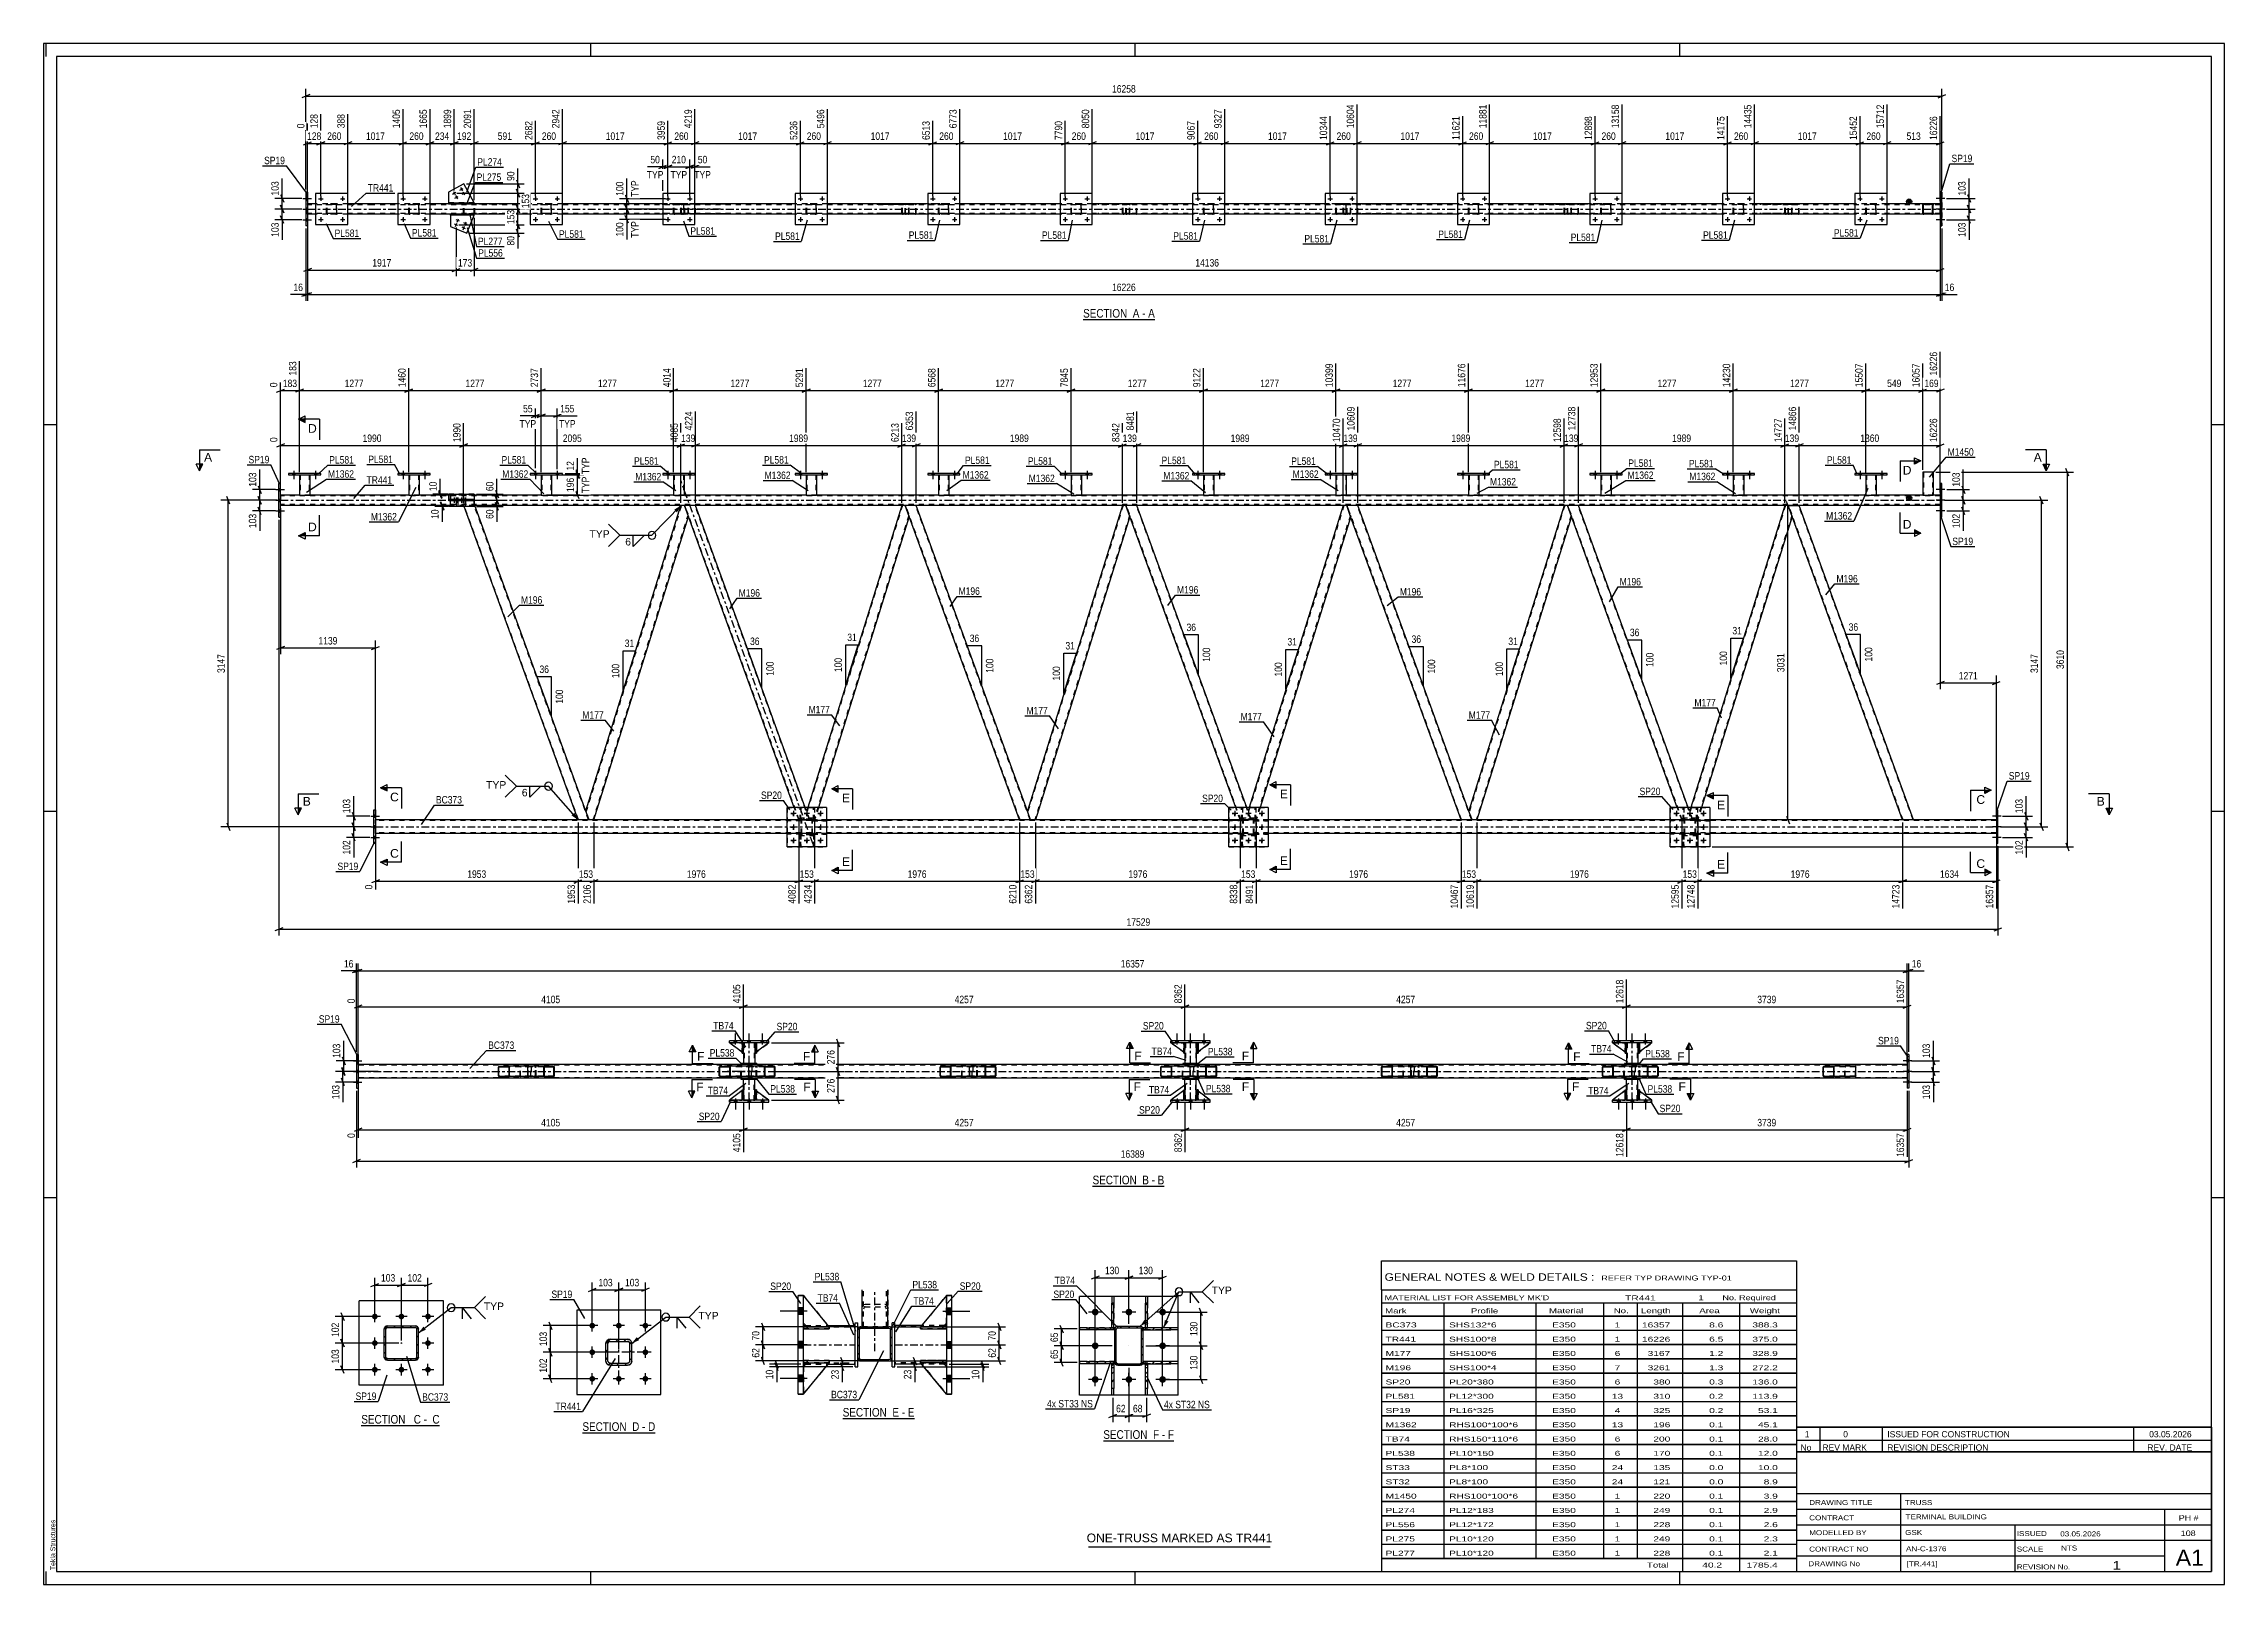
# Model space of a CAD drawing. Header units: millimetres. Extents: x -91 to 750, y -418 to 176.
import ezdxf

# ---------------------------------------------------------------- set-up
doc = ezdxf.new("R2010")
doc.units = ezdxf.units.MM
doc.linetypes.add('DXK_LINE_DOT2', pattern=[3.9198, 1.9599, -1.9599])
doc.linetypes.add('DXK_LINE_DOT3', pattern=[5.9187, 2.979, -0.9799, 0.9799, -0.9799])
doc.styles.add('Arial', font='ARIAL.TTF', dxfattribs={"height": 0.2})
doc.styles.add('Arial Narrow', font='ARIALN.TTF', dxfattribs={"height": 0.2})

# ---------------------------------------------------------------- blocks, each defined once
blk = doc.blocks.new('Unknown-814185736-18 - 1701')
at = {"color": 6, "linetype": 'Continuous'}
blk.add_line((216.82, -354.03), (244.47, -354.03), dxfattribs=at)
at = {"color": 0, "linetype": 'Continuous'}
blk.add_wipeout([(234.93, -353.28), (234.93, -349.78), (216.82, -349.78), (216.82, -353.28)], dxfattribs=at)
blk.add_wipeout([(238.53, -353.28), (238.53, -349.78), (235.98, -349.78), (235.98, -353.28)], dxfattribs=at)
at = {"color": 7, "linetype": 'Continuous', "style": 'Arial Narrow'}
blk.add_text('SECTION ', height=3.34, dxfattribs=at).set_placement((216.82, -353.28))
at = {"color": 0, "linetype": 'Continuous'}
blk.add_wipeout([(240.86, -353.28), (240.86, -349.78), (239.58, -349.78), (239.58, -353.28)], dxfattribs=at)
blk.add_wipeout([(244.47, -353.28), (244.47, -349.78), (241.91, -349.78), (241.91, -353.28)], dxfattribs=at)
at = {"color": 7, "linetype": 'Continuous', "style": 'Arial Narrow'}
for s, p in [('E', (235.98, -353.28)), ('-', (239.58, -353.28)), ('E', (241.91, -353.28))]:
    blk.add_text(s, height=3.34, dxfattribs=at).set_placement(p)
blk = doc.blocks.new('Unknown-814185736-9389')
at = {"color": 7, "linetype": 'Continuous'}
for p, q in [((584.66, -366.89), (744.66, -366.89)), ((584.66, -366.9), (584.66, -412.95)), ((744.66, -366.95), (744.66, -412.95)), ((584.66, -382.95), (744.66, -382.95)), ((624.8, -382.95), (624.8, -412.95)), ((584.66, -388.95), (744.66, -388.95)), ((584.66, -394.95), (744.66, -394.95)), ((668.8, -394.95), (668.8, -412.95)), ((726.66, -412.89), (726.66, -388.89)), ((584.66, -400.95), (744.66, -400.95)), ((584.66, -406.95), (726.66, -406.95)), ((584.66, -412.95), (744.66, -412.95))]:
    blk.add_line(p, q, dxfattribs=at)
at = {"color": 7, "style": 'Arial Narrow'}
for s, height, width, p in [('DRAWING TITLE', 1.9089, 1.425378, (589.54, -387.34)), ('TRUSS', 1.909, 1.425378, (626.46, -387.36)), ('CONTRACT', 1.909, 1.425378, (589.54, -393.24)), ('TERMINAL BUILDING', 1.9089, 1.425378, (626.71, -392.87)), ('CONTRACT NO', 1.9089, 1.425378, (589.54, -405.29)), ('MODELLED BY', 1.9089, 1.425378, (589.54, -398.96)), ('GSK', 1.909, 1.425378, (626.54, -398.9)), ('AN-C-1376', 1.909, 1.425378, (626.88, -405.17)), ('SCALE', 1.909, 1.425378, (669.6, -405.3)), ('ISSUED', 1.909, 1.425378, (669.6, -399.31)), ('03.05.2026', 1.909, 1.425378, (686.35, -399.43)), ('DRAWING No', 1.909, 1.425378, (589.21, -410.95)), ('[TR.441]', 1.909, 1.425378, (627.12, -410.96)), ('REVISION No.', 1.9089, 1.425378, (669.6, -412.18)), ('1', 3.34, 1.5, (706.57, -412.27)), ('A1', 6.204, 1.25, (730.9, -410.75))]:
    blk.add_text(s, height=height, dxfattribs=dict(at, width=width)).set_placement(p)
at = {"color": 7, "linetype": 'Continuous', "style": 'Arial Narrow'}
for s, height, width, p in [('PH #', 2.1, 1.42538, (732.06, -393.39)), ('NTS', 1.909, 1.425378, (686.66, -404.89)), ('108', 2.1, 1.42538, (732.84, -399.29))]:
    blk.add_text(s, height=height, dxfattribs=dict(at, width=width)).set_placement(p)
blk = doc.blocks.new('Unknown-814185736-1133')
at = {"color": 5, "linetype": 'Continuous'}
for p, q in [((749.66, 176.05), (-91.34, 176.05)), ((-91.34, 176.05), (-91.34, -417.95)), ((-90.34, 171.05), (-90.34, 176.05)), ((744.66, 171.05), (-86.34, 171.05)), ((-86.34, 171.05), (-86.34, -412.95)), ((119.66, 171.05), (119.66, 176.05)), ((329.66, 171.05), (329.66, 176.05)), ((539.66, 171.05), (539.66, 176.05)), ((744.66, -412.95), (744.66, 171.05)), ((749.66, -417.95), (749.66, 176.05)), ((-86.34, 29.05), (-91.34, 29.05)), ((749.66, 29.05), (744.66, 29.05)), ((-86.34, -119.95), (-91.34, -119.95)), ((749.66, -119.95), (744.66, -119.95)), ((-86.34, -268.95), (-91.34, -268.95)), ((749.66, -268.95), (744.66, -268.95)), ((-91.34, -417.95), (749.66, -417.95)), ((-90.34, -417.95), (-90.34, -412.95)), ((-86.34, -412.95), (744.66, -412.95)), ((119.66, -417.95), (119.66, -412.95)), ((329.66, -417.95), (329.66, -412.95)), ((539.66, -417.95), (539.66, -412.95))]:
    blk.add_line(p, q, dxfattribs=at)
at = {"color": 174, "linetype": 'Continuous', "style": 'Arial'}
blk.add_text('Tekla Structures', height=1.9102, rotation=90, dxfattribs=at).set_placement((-86.84, -412.45))
blk = doc.blocks.new('Unknown-814185736-9390')
at = {"color": 7, "linetype": 'Continuous'}
for p, q in [((424.66, -293.2), (584.66, -293.2)), ((424.66, -304.45), (424.66, -293.2)), ((584.66, -293.2), (584.66, -304.45)), ((424.66, -304.45), (584.66, -304.45)), ((424.66, -304.45), (424.66, -309.45)), ((424.66, -309.45), (584.66, -309.45)), ((424.66, -309.45), (424.66, -314.45)), ((448.66, -309.45), (448.66, -314.45)), ((484.16, -309.45), (484.16, -314.45)), ((510.16, -309.45), (510.16, -314.45)), ((523.16, -309.45), (523.16, -314.45)), ((540.66, -309.45), (540.66, -314.45)), ((562.66, -309.45), (562.66, -314.45)), ((584.66, -304.45), (584.66, -309.45)), ((584.66, -309.45), (584.66, -314.45)), ((424.66, -314.45), (584.66, -314.45)), ((424.66, -314.5), (424.66, -319.9)), ((424.66, -314.5), (584.66, -314.5)), ((448.66, -314.45), (448.66, -319.95)), ((484.16, -314.45), (484.16, -319.95)), ((510.16, -314.45), (510.16, -319.95)), ((523.16, -314.45), (523.16, -319.95)), ((540.66, -314.45), (540.66, -319.95)), ((562.66, -314.45), (562.66, -319.95)), ((584.66, -314.5), (584.66, -319.9)), ((424.66, -319.9), (584.66, -319.9)), ((424.66, -320), (424.66, -325.4)), ((424.66, -320), (584.66, -320)), ((424.66, -325.4), (584.66, -325.4)), ((424.66, -325.5), (424.66, -330.9)), ((424.66, -325.5), (584.66, -325.5)), ((448.66, -319.95), (448.66, -325.45)), ((448.66, -325.45), (448.66, -330.95)), ((484.16, -319.95), (484.16, -325.45)), ((484.16, -325.45), (484.16, -330.95)), ((510.16, -319.95), (510.16, -325.45)), ((510.16, -325.45), (510.16, -330.95)), ((523.16, -319.95), (523.16, -325.45)), ((523.16, -325.45), (523.16, -330.95)), ((540.66, -319.95), (540.66, -325.45)), ((540.66, -325.45), (540.66, -330.95)), ((562.66, -319.95), (562.66, -325.45)), ((562.66, -325.45), (562.66, -330.95)), ((584.66, -320), (584.66, -325.4)), ((584.66, -325.5), (584.66, -330.9)), ((424.66, -330.9), (584.66, -330.9)), ((424.66, -331), (424.66, -336.4)), ((424.66, -331), (584.66, -331)), ((424.66, -336.4), (584.66, -336.4)), ((448.66, -330.95), (448.66, -336.45)), ((484.16, -330.95), (484.16, -336.45)), ((510.16, -330.95), (510.16, -336.45)), ((523.16, -330.95), (523.16, -336.45)), ((540.66, -330.95), (540.66, -336.45)), ((562.66, -330.95), (562.66, -336.45)), ((584.66, -331), (584.66, -336.4)), ((424.66, -336.5), (424.66, -341.9)), ((424.66, -336.5), (584.66, -336.5)), ((424.66, -341.9), (584.66, -341.9)), ((424.66, -342), (424.66, -347.4)), ((424.66, -342), (584.66, -342)), ((448.66, -336.45), (448.66, -341.95)), ((448.66, -341.95), (448.66, -347.45)), ((484.16, -336.45), (484.16, -341.95)), ((484.16, -341.95), (484.16, -347.45)), ((510.16, -336.45), (510.16, -341.95)), ((510.16, -341.95), (510.16, -347.45)), ((523.16, -336.45), (523.16, -341.95)), ((523.16, -341.95), (523.16, -347.45)), ((540.66, -336.45), (540.66, -341.95)), ((540.66, -341.95), (540.66, -347.45)), ((562.66, -336.45), (562.66, -341.95)), ((562.66, -341.95), (562.66, -347.45)), ((584.66, -336.5), (584.66, -341.9)), ((584.66, -342), (584.66, -347.4)), ((424.66, -347.4), (584.66, -347.4)), ((424.66, -347.5), (424.66, -352.9)), ((424.66, -347.5), (584.66, -347.5)), ((424.66, -352.9), (584.66, -352.9)), ((424.66, -353), (424.66, -358.4)), ((424.66, -353), (584.66, -353)), ((448.66, -347.45), (448.66, -352.95)), ((448.66, -352.95), (448.66, -358.45)), ((484.16, -347.45), (484.16, -352.95)), ((484.16, -352.95), (484.16, -358.45)), ((510.16, -347.45), (510.16, -352.95)), ((510.16, -352.95), (510.16, -358.45)), ((523.16, -347.45), (523.16, -352.95)), ((523.16, -352.95), (523.16, -358.45)), ((540.66, -347.45), (540.66, -352.95)), ((540.66, -352.95), (540.66, -358.45)), ((562.66, -347.45), (562.66, -352.95)), ((562.66, -352.95), (562.66, -358.45)), ((584.66, -347.5), (584.66, -352.9)), ((584.66, -353), (584.66, -358.4)), ((424.66, -358.4), (584.66, -358.4)), ((424.66, -358.5), (424.66, -363.9)), ((424.66, -358.5), (584.66, -358.5)), ((448.66, -358.45), (448.66, -363.95)), ((484.16, -358.45), (484.16, -363.95)), ((510.16, -358.45), (510.16, -363.95)), ((523.16, -358.45), (523.16, -363.95)), ((540.66, -358.45), (540.66, -363.95)), ((562.66, -358.45), (562.66, -363.95)), ((584.66, -358.5), (584.66, -363.9)), ((424.66, -363.9), (584.66, -363.9)), ((424.66, -364), (424.66, -369.4)), ((424.66, -364), (584.66, -364)), ((424.66, -369.4), (584.66, -369.4)), ((424.66, -369.5), (424.66, -374.9)), ((424.66, -369.5), (584.66, -369.5)), ((448.66, -363.95), (448.66, -369.45)), ((448.66, -369.45), (448.66, -374.95)), ((484.16, -363.95), (484.16, -369.45)), ((484.16, -369.45), (484.16, -374.95)), ((510.16, -363.95), (510.16, -369.45)), ((510.16, -369.45), (510.16, -374.95)), ((523.16, -363.95), (523.16, -369.45)), ((523.16, -369.45), (523.16, -374.95)), ((540.66, -363.95), (540.66, -369.45)), ((540.66, -369.45), (540.66, -374.95)), ((562.66, -363.95), (562.66, -369.45)), ((562.66, -369.45), (562.66, -374.95)), ((584.66, -364), (584.66, -369.4)), ((584.66, -369.5), (584.66, -374.9)), ((424.66, -374.9), (584.66, -374.9)), ((424.66, -375), (424.66, -380.4)), ((424.66, -375), (584.66, -375)), ((448.66, -374.95), (448.66, -380.45)), ((484.16, -374.95), (484.16, -380.45)), ((510.16, -374.95), (510.16, -380.45)), ((523.16, -374.95), (523.16, -380.45)), ((540.66, -374.95), (540.66, -380.45)), ((562.66, -374.95), (562.66, -380.45)), ((584.66, -375), (584.66, -380.4)), ((424.66, -380.4), (584.66, -380.4)), ((424.66, -380.5), (424.66, -385.9)), ((424.66, -380.5), (584.66, -380.5)), ((424.66, -385.9), (584.66, -385.9)), ((424.66, -386), (424.66, -391.4)), ((424.66, -386), (584.66, -386)), ((448.66, -380.45), (448.66, -385.95)), ((448.66, -385.95), (448.66, -391.45)), ((484.16, -380.45), (484.16, -385.95)), ((484.16, -385.95), (484.16, -391.45)), ((510.16, -380.45), (510.16, -385.95)), ((510.16, -385.95), (510.16, -391.45)), ((523.16, -380.45), (523.16, -385.95)), ((523.16, -385.95), (523.16, -391.45)), ((540.66, -380.45), (540.66, -385.95)), ((540.66, -385.95), (540.66, -391.45)), ((562.66, -380.45), (562.66, -385.95)), ((562.66, -385.95), (562.66, -391.45)), ((584.66, -380.5), (584.66, -385.9)), ((584.66, -386), (584.66, -391.4)), ((424.66, -391.4), (584.66, -391.4)), ((424.66, -391.5), (424.66, -396.9)), ((424.66, -391.5), (584.66, -391.5)), ((448.66, -391.45), (448.66, -396.95)), ((484.16, -391.45), (484.16, -396.95)), ((510.16, -391.45), (510.16, -396.95)), ((523.16, -391.45), (523.16, -396.95)), ((540.66, -391.45), (540.66, -396.95)), ((562.66, -391.45), (562.66, -396.95)), ((584.66, -391.5), (584.66, -396.9)), ((424.66, -396.9), (584.66, -396.9)), ((424.66, -397), (424.66, -402.4)), ((424.66, -397), (584.66, -397)), ((424.66, -402.4), (584.66, -402.4)), ((424.66, -402.5), (424.66, -407.9)), ((424.66, -402.5), (584.66, -402.5)), ((448.66, -396.95), (448.66, -402.45)), ((448.66, -402.45), (448.66, -407.95)), ((484.16, -396.95), (484.16, -402.45)), ((484.16, -402.45), (484.16, -407.95)), ((510.16, -396.95), (510.16, -402.45)), ((510.16, -402.45), (510.16, -407.95)), ((523.16, -396.95), (523.16, -402.45)), ((523.16, -402.45), (523.16, -407.95)), ((540.66, -396.95), (540.66, -402.45)), ((540.66, -402.45), (540.66, -407.95)), ((562.66, -396.95), (562.66, -402.45)), ((562.66, -402.45), (562.66, -407.95)), ((584.66, -397), (584.66, -402.4)), ((584.66, -402.5), (584.66, -407.9)), ((424.66, -407.9), (584.66, -407.9)), ((424.66, -407.95), (584.66, -407.95)), ((424.66, -407.95), (424.66, -412.95)), ((540.66, -407.95), (540.66, -412.95)), ((562.66, -407.95), (562.66, -412.95)), ((584.66, -407.95), (584.66, -412.95)), ((424.66, -412.95), (584.66, -412.95))]:
    blk.add_line(p, q, dxfattribs=at)
at = {"color": 7, "style": 'Arial Narrow'}
for s, height, width, p in [('GENERAL NOTES & WELD DETAILS :', 2.8633, 1.4, (425.81, -300.89)), ('REFER TYP DRAWING TYP-01', 1.9089, 1.6, (509.36, -300.79)), ("MATERIAL LIST FOR ASSEMBLY MK'D", 1.9089, 1.6, (425.81, -308.39)), ('TR441', 1.909, 1.794707, (518.56, -308.48)), ('1', 1.91, 1.794707, (546.74, -308.39)), ('No. Required', 1.9089, 1.6, (556.07, -308.39)), ('Mark', 1.909, 1.7, (425.99, -313.45)), ('Profile', 1.909, 1.7, (459.07, -313.45)), ('Material', 1.909, 1.7, (489.2, -313.39)), ('No.', 1.909, 1.7, (514.16, -313.39)), ('Length', 1.909, 1.7, (524.66, -313.39)), ('Area', 1.909, 1.7, (547.16, -313.39)), ('Weight', 1.909, 1.7, (566.66, -313.39))]:
    blk.add_text(s, height=height, dxfattribs=dict(at, width=width)).set_placement(p)
at = {"color": 7, "linetype": 'Continuous', "style": 'Arial Narrow'}
for s, height, width, p in [('BC373', 1.909, 1.794707, (426.16, -318.88)), ('SHS132*6', 1.909, 1.794707, (450.66, -318.88)), ('E350', 1.909, 1.794707, (490.4, -318.88)), ('1', 1.91, 1.794707, (514.51, -318.88)), ('16357', 1.909, 1.794707, (525.05, -318.88)), ('8.6', 1.909, 1.794707, (550.97, -318.88)), ('388.3', 1.909, 1.794707, (567.61, -318.88)), ('TR441', 1.909, 1.794707, (426.16, -324.38)), ('M177', 1.909, 1.794707, (426.16, -329.88)), ('SHS100*8', 1.909, 1.794707, (450.66, -324.38)), ('SHS100*6', 1.909, 1.794707, (450.66, -329.88)), ('E350', 1.909, 1.794707, (490.4, -324.38)), ('E350', 1.909, 1.794707, (490.4, -329.88)), ('6', 1.91, 1.794707, (514.51, -329.88)), ('1', 1.91, 1.794707, (514.51, -324.38)), ('16226', 1.909, 1.794707, (525.05, -324.38)), ('3167', 1.909, 1.794707, (527.24, -329.88)), ('6.5', 1.909, 1.794707, (550.97, -324.38)), ('1.2', 1.909, 1.794707, (550.97, -329.88)), ('375.0', 1.909, 1.794707, (567.61, -324.38)), ('328.9', 1.909, 1.794707, (567.61, -329.88)), ('M196', 1.909, 1.794707, (426.16, -335.38)), ('SHS100*4', 1.909, 1.794707, (450.66, -335.38)), ('E350', 1.909, 1.794707, (490.4, -335.38)), ('7', 1.91, 1.794707, (514.51, -335.38)), ('3261', 1.909, 1.794707, (527.24, -335.38)), ('1.3', 1.909, 1.794707, (550.97, -335.38)), ('272.2', 1.909, 1.794707, (567.61, -335.38)), ('SP20', 1.909, 1.794707, (426.16, -340.88)), ('PL581', 1.909, 1.794707, (426.16, -346.38)), ('PL20*380', 1.909, 1.794707, (450.66, -340.88)), ('PL12*300', 1.909, 1.794707, (450.66, -346.38)), ('E350', 1.909, 1.794707, (490.4, -340.88)), ('E350', 1.909, 1.794707, (490.4, -346.38)), ('13', 1.909, 1.794707, (513.42, -346.38)), ('6', 1.91, 1.794707, (514.51, -340.88)), ('380', 1.909, 1.794707, (529.43, -340.88)), ('310', 1.909, 1.794707, (529.43, -346.38)), ('0.3', 1.909, 1.794707, (550.97, -340.88)), ('0.2', 1.909, 1.794707, (550.97, -346.38)), ('136.0', 1.909, 1.794707, (567.61, -340.88)), ('113.9', 1.909, 1.794707, (567.61, -346.38)), ('SP19', 1.909, 1.794707, (426.16, -351.88)), ('PL16*325', 1.909, 1.794707, (450.66, -351.88)), ('E350', 1.909, 1.794707, (490.4, -351.88)), ('4', 1.91, 1.794707, (514.51, -351.88)), ('325', 1.909, 1.794707, (529.43, -351.88)), ('0.2', 1.909, 1.794707, (550.97, -351.88)), ('53.1', 1.909, 1.794707, (569.8, -351.88)), ('TB74', 1.909, 1.794707, (426.16, -362.88)), ('M1362', 1.909, 1.794707, (426.16, -357.38)), ('RHS100*100*6', 1.9089, 1.794707, (450.66, -357.38)), ('RHS150*110*6', 1.9089, 1.794707, (450.66, -362.88)), ('E350', 1.909, 1.794707, (490.4, -357.38)), ('E350', 1.909, 1.794707, (490.4, -362.88)), ('13', 1.909, 1.794707, (513.42, -357.38)), ('6', 1.91, 1.794707, (514.51, -362.88)), ('200', 1.909, 1.794707, (529.43, -362.88)), ('196', 1.909, 1.794707, (529.43, -357.38)), ('0.1', 1.909, 1.794707, (550.97, -357.38)), ('0.1', 1.909, 1.794707, (550.97, -362.88)), ('45.1', 1.909, 1.794707, (569.8, -357.38)), ('28.0', 1.909, 1.794707, (569.8, -362.88)), ('PL538', 1.909, 1.794707, (426.16, -368.38)), ('PL10*150', 1.909, 1.794707, (450.66, -368.38)), ('E350', 1.909, 1.794707, (490.4, -368.38)), ('6', 1.91, 1.794707, (514.51, -368.38)), ('170', 1.909, 1.794707, (529.43, -368.38)), ('0.1', 1.909, 1.794707, (550.97, -368.38)), ('12.0', 1.909, 1.794707, (569.8, -368.38)), ('ST33', 1.909, 1.794707, (426.16, -373.88)), ('ST32', 1.909, 1.794707, (426.16, -379.38)), ('PL8*100', 1.909, 1.794707, (450.66, -373.88)), ('PL8*100', 1.909, 1.794707, (450.66, -379.38)), ('E350', 1.909, 1.794707, (490.4, -373.88)), ('E350', 1.909, 1.794707, (490.4, -379.38)), ('24', 1.909, 1.794707, (513.42, -373.88)), ('24', 1.909, 1.794707, (513.42, -379.38)), ('135', 1.909, 1.794707, (529.43, -373.88)), ('121', 1.909, 1.794707, (529.43, -379.38)), ('0.0', 1.909, 1.794707, (550.97, -373.88)), ('0.0', 1.909, 1.794707, (550.97, -379.38)), ('10.0', 1.909, 1.794707, (569.8, -373.88)), ('8.9', 1.909, 1.794707, (571.99, -379.38)), ('M1450', 1.909, 1.794707, (426.16, -384.88)), ('RHS100*100*6', 1.9089, 1.794707, (450.66, -384.88)), ('E350', 1.909, 1.794707, (490.4, -384.88)), ('1', 1.91, 1.794707, (514.51, -384.88)), ('220', 1.909, 1.794707, (529.43, -384.88)), ('0.1', 1.909, 1.794707, (550.97, -384.88)), ('3.9', 1.909, 1.794707, (571.99, -384.88)), ('PL274', 1.909, 1.794707, (426.16, -390.38)), ('PL556', 1.909, 1.794707, (426.16, -395.88)), ('PL12*183', 1.909, 1.794707, (450.66, -390.38)), ('PL12*172', 1.909, 1.794707, (450.66, -395.88)), ('E350', 1.909, 1.794707, (490.4, -390.38)), ('E350', 1.909, 1.794707, (490.4, -395.88)), ('1', 1.91, 1.794707, (514.51, -390.38)), ('1', 1.91, 1.794707, (514.51, -395.88)), ('249', 1.909, 1.794707, (529.43, -390.38)), ('228', 1.909, 1.794707, (529.43, -395.88)), ('0.1', 1.909, 1.794707, (550.97, -390.38)), ('0.1', 1.909, 1.794707, (550.97, -395.88)), ('2.9', 1.909, 1.794707, (571.99, -390.38)), ('2.6', 1.909, 1.794707, (571.99, -395.88)), ('PL275', 1.909, 1.794707, (426.16, -401.38)), ('PL10*120', 1.909, 1.794707, (450.66, -401.38)), ('E350', 1.909, 1.794707, (490.4, -401.38)), ('1', 1.91, 1.794707, (514.51, -401.38)), ('249', 1.909, 1.794707, (529.43, -401.38)), ('0.1', 1.909, 1.794707, (550.97, -401.38)), ('2.3', 1.909, 1.794707, (571.99, -401.38)), ('PL277', 1.909, 1.794707, (426.16, -406.88)), ('PL10*120', 1.909, 1.794707, (450.66, -406.88)), ('E350', 1.909, 1.794707, (490.4, -406.88)), ('1', 1.91, 1.794707, (514.51, -406.88)), ('Total', 1.909, 1.7, (526.99, -411.45)), ('228', 1.909, 1.794707, (529.43, -406.88)), ('40.2', 1.909, 1.794707, (548.3, -411.45)), ('0.1', 1.909, 1.794707, (550.97, -406.88)), ('1785.4', 1.909, 1.794707, (565.42, -411.45)), ('2.1', 1.909, 1.794707, (571.99, -406.88))]:
    blk.add_text(s, height=height, dxfattribs=dict(at, width=width)).set_placement(p)
blk = doc.blocks.new('Unknown-814185736-9391')
at = {"color": 7, "linetype": 'Continuous'}
blk.add_line((311.66, -403.45), (381.66, -403.45), dxfattribs=at)
at = {"color": 7, "style": 'Arial'}
blk.add_text('ONE-TRUSS MARKED AS TR441', height=3.3428, dxfattribs=at).set_placement((310.9, -401.7))
blk = doc.blocks.new('Unknown-814185736-9392')
at = {"color": 7, "linetype": 'Continuous'}
for p, q in [((584.66, -357.39), (744.66, -357.39)), ((744.66, -357.39), (584.66, -357.39)), ((584.66, -357.39), (584.66, -362.39)), ((593.66, -357.39), (593.66, -362.39)), ((617.66, -357.39), (617.66, -362.39)), ((714.66, -357.39), (714.66, -362.39)), ((744.66, -357.39), (744.66, -362.39)), ((584.66, -362.39), (744.66, -362.39)), ((584.66, -362.39), (584.66, -366.89)), ((584.66, -362.39), (744.66, -362.39)), ((744.66, -366.89), (584.66, -366.89)), ((593.66, -362.39), (593.66, -366.89)), ((617.66, -362.39), (617.66, -366.89)), ((714.66, -362.39), (714.66, -366.89)), ((744.66, -362.39), (744.66, -366.89))]:
    blk.add_line(p, q, dxfattribs=at)
at = {"color": 7, "linetype": 'Continuous', "style": 'Arial Narrow'}
for s, height, width, p in [('1', 2.39, 1.196471, (587.81, -361.25)), ('0', 2.39, 1.196471, (602.66, -361.25)), ('ISSUED FOR CONSTRUCTION', 2.3861, 1.196471, (619.66, -361.25)), ('03.05.2026', 2.386, 1.196471, (720.66, -361.25)), ('No', 2.386, 1.2, (586.2, -366.39)), ('REV MARK', 2.386, 1.2, (594.66, -366.39)), ('REVISION DESCRIPTION', 2.3861, 1.2, (619.66, -366.39)), ('REV. DATE', 2.386, 1.2, (719.94, -366.39))]:
    blk.add_text(s, height=height, dxfattribs=dict(at, width=width)).set_placement(p)
blk = doc.blocks.new('Unknown-814185736-11 - 2658')
at = {"color": 6, "linetype": 'Continuous'}
blk.add_line((309.53, 69.67), (337.17, 69.67), dxfattribs=at)
at = {"color": 0, "linetype": 'Continuous'}
blk.add_wipeout([(327.63, 70.42), (327.63, 73.92), (309.53, 73.92), (309.53, 70.42)], dxfattribs=at)
blk.add_wipeout([(331.24, 70.42), (331.24, 73.92), (328.68, 73.92), (328.68, 70.42)], dxfattribs=at)
at = {"color": 7, "linetype": 'Continuous', "style": 'Arial Narrow'}
blk.add_text('SECTION ', height=3.34, dxfattribs=at).set_placement((309.53, 70.42))
at = {"color": 0, "linetype": 'Continuous'}
blk.add_wipeout([(333.57, 70.42), (333.57, 73.92), (332.29, 73.92), (332.29, 70.42)], dxfattribs=at)
blk.add_wipeout([(337.17, 70.42), (337.17, 73.92), (334.62, 73.92), (334.62, 70.42)], dxfattribs=at)
at = {"color": 7, "linetype": 'Continuous', "style": 'Arial Narrow'}
for s, p in [('A', (328.68, 70.42)), ('-', (332.29, 70.42)), ('A', (334.62, 70.42))]:
    blk.add_text(s, height=3.34, dxfattribs=at).set_placement(p)
blk = doc.blocks.new('Unknown-814185736-12 - 5375')
at = {"color": 6, "linetype": 'Continuous'}
blk.add_line((313.19, -264.46), (340.84, -264.46), dxfattribs=at)
at = {"color": 0, "linetype": 'Continuous'}
blk.add_wipeout([(331.3, -263.71), (331.3, -260.21), (313.19, -260.21), (313.19, -263.71)], dxfattribs=at)
blk.add_wipeout([(334.91, -263.71), (334.91, -260.21), (332.35, -260.21), (332.35, -263.71)], dxfattribs=at)
at = {"color": 7, "linetype": 'Continuous', "style": 'Arial Narrow'}
blk.add_text('SECTION ', height=3.34, dxfattribs=at).set_placement((313.19, -263.71))
at = {"color": 0, "linetype": 'Continuous'}
blk.add_wipeout([(337.23, -263.71), (337.23, -260.21), (335.96, -260.21), (335.96, -263.71)], dxfattribs=at)
blk.add_wipeout([(340.84, -263.71), (340.84, -260.21), (338.28, -260.21), (338.28, -263.71)], dxfattribs=at)
at = {"color": 7, "linetype": 'Continuous', "style": 'Arial Narrow'}
for s, p in [('B', (332.35, -263.71)), ('B', (338.28, -263.71)), ('-', (335.96, -263.71))]:
    blk.add_text(s, height=3.34, dxfattribs=at).set_placement(p)
blk = doc.blocks.new('Unknown-814185736-15 - 8788')
at = {"color": 6, "linetype": 'Continuous'}
blk.add_line((31.18, -356.73), (61.38, -356.73), dxfattribs=at)
at = {"color": 0, "linetype": 'Continuous'}
blk.add_wipeout([(49.28, -355.98), (49.28, -352.48), (31.18, -352.48), (31.18, -355.98)], dxfattribs=at)
blk.add_wipeout([(54.17, -355.98), (54.17, -352.48), (50.33, -352.48), (50.33, -355.98)], dxfattribs=at)
at = {"color": 7, "linetype": 'Continuous', "style": 'Arial Narrow'}
blk.add_text('SECTION ', height=3.34, dxfattribs=at).set_placement((31.18, -355.98))
at = {"color": 0, "linetype": 'Continuous'}
blk.add_wipeout([(56.49, -355.98), (56.49, -352.48), (55.22, -352.48), (55.22, -355.98)], dxfattribs=at)
blk.add_wipeout([(61.38, -355.98), (61.38, -352.48), (57.54, -352.48), (57.54, -355.98)], dxfattribs=at)
at = {"color": 7, "linetype": 'Continuous', "style": 'Arial Narrow'}
for s, p in [(' C', (50.33, -355.98)), (' C', (57.54, -355.98)), ('-', (55.22, -355.98))]:
    blk.add_text(s, height=3.34, dxfattribs=at).set_placement(p)
blk = doc.blocks.new('Unknown-814185736-16 - 2033')
at = {"color": 6, "linetype": 'Continuous'}
blk.add_line((116.45, -359.54), (144.52, -359.54), dxfattribs=at)
at = {"color": 0, "linetype": 'Continuous'}
blk.add_wipeout([(134.56, -358.79), (134.56, -355.29), (116.45, -355.29), (116.45, -358.79)], dxfattribs=at)
blk.add_wipeout([(138.38, -358.79), (138.38, -355.29), (135.61, -355.29), (135.61, -358.79)], dxfattribs=at)
at = {"color": 7, "linetype": 'Continuous', "style": 'Arial Narrow'}
blk.add_text('SECTION ', height=3.34, dxfattribs=at).set_placement((116.45, -358.79))
at = {"color": 0, "linetype": 'Continuous'}
blk.add_wipeout([(140.7, -358.79), (140.7, -355.29), (139.43, -355.29), (139.43, -358.79)], dxfattribs=at)
blk.add_wipeout([(144.52, -358.79), (144.52, -355.29), (141.75, -355.29), (141.75, -358.79)], dxfattribs=at)
at = {"color": 7, "linetype": 'Continuous', "style": 'Arial Narrow'}
for s, p in [('D', (135.61, -358.79)), ('-', (139.43, -358.79)), ('D', (141.75, -358.79))]:
    blk.add_text(s, height=3.34, dxfattribs=at).set_placement(p)
blk = doc.blocks.new('Unknown-814185736-17 - 2296')
at = {"color": 6, "linetype": 'Continuous'}
blk.add_line((317.33, -362.6), (344.55, -362.6), dxfattribs=at)
at = {"color": 0, "linetype": 'Continuous'}
blk.add_wipeout([(335.44, -361.85), (335.44, -358.35), (317.33, -358.35), (317.33, -361.85)], dxfattribs=at)
blk.add_wipeout([(338.83, -361.85), (338.83, -358.35), (336.49, -358.35), (336.49, -361.85)], dxfattribs=at)
at = {"color": 7, "linetype": 'Continuous', "style": 'Arial Narrow'}
blk.add_text('SECTION ', height=3.34, dxfattribs=at).set_placement((317.33, -361.85))
at = {"color": 0, "linetype": 'Continuous'}
blk.add_wipeout([(341.16, -361.85), (341.16, -358.35), (339.88, -358.35), (339.88, -361.85)], dxfattribs=at)
blk.add_wipeout([(344.55, -361.85), (344.55, -358.35), (342.21, -358.35), (342.21, -361.85)], dxfattribs=at)
at = {"color": 7, "linetype": 'Continuous', "style": 'Arial Narrow'}
for s, p in [('F', (336.49, -361.85)), ('-', (339.88, -361.85)), ('F', (342.21, -361.85))]:
    blk.add_text(s, height=3.34, dxfattribs=at).set_placement(p)
blk = doc.blocks.new('Part-814185736-1867 - 1701')
at = {"color": 2, "linetype": 'Continuous'}
for p, q in [((201.67, -318.09), (202.56, -318.09)), ((211.16, -318.09), (221.67, -318.09)), ((201.67, -333.09), (202.57, -333.09)), ((211.17, -333.09), (221.67, -333.09))]:
    blk.add_line(p, q, dxfattribs=at)
at = {"color": 7, "linetype": 'DXK_LINE_DOT2'}
for p, q in [((201.67, -333.09), (201.67, -318.09)), ((201.67, -318.69), (221.67, -318.69)), ((202.56, -318.09), (211.16, -318.09)), ((221.67, -333.09), (221.67, -318.09)), ((201.67, -332.49), (221.67, -332.49)), ((202.57, -333.09), (211.17, -333.09))]:
    blk.add_line(p, q, dxfattribs=at)
at = {"color": 7, "linetype": 'DXK_LINE_DOT3'}
blk.add_line((201.67, -325.59), (221.67, -325.59), dxfattribs=at)
blk = doc.blocks.new('Bolt-814185736-1740 - 1701')
at = {"linetype": 'Continuous'}
for points in [[(258.87, -313.89), (258.87, -311.29), (256.87, -311.29), (256.87, -313.89)], [(258.87, -313.89), (258.87, -311.29), (256.87, -311.29), (256.87, -313.89)], [(258.87, -313.89), (258.87, -311.29), (256.87, -311.29), (256.87, -313.89)], [(258.87, -326.89), (258.87, -324.29), (256.87, -324.29), (256.87, -326.89)], [(258.87, -326.89), (258.87, -324.29), (256.87, -324.29), (256.87, -326.89)], [(258.87, -339.89), (258.87, -337.29), (256.87, -337.29), (256.87, -339.89)], [(258.87, -339.89), (258.87, -337.29), (256.87, -337.29), (256.87, -339.89)], [(258.87, -339.89), (258.87, -337.29), (256.87, -337.29), (256.87, -339.89)]]:
    blk.add_hatch(color=1, dxfattribs=at).paths.add_polyline_path(points)
at = {"color": 1, "linetype": 'Continuous'}
for p, q in [((255.37, -312.59), (265.87, -312.59)), ((255.37, -312.59), (265.87, -312.59)), ((255.37, -312.59), (265.87, -312.59)), ((256.87, -311.29), (258.87, -311.29)), ((256.87, -311.29), (258.87, -311.29)), ((256.87, -311.29), (258.87, -311.29)), ((256.87, -313.89), (258.87, -313.89)), ((256.87, -313.89), (258.87, -313.89)), ((256.87, -313.89), (258.87, -313.89)), ((255.37, -325.59), (265.87, -325.59)), ((255.37, -325.59), (265.87, -325.59)), ((256.87, -324.29), (258.87, -324.29)), ((256.87, -324.29), (258.87, -324.29)), ((256.87, -326.89), (258.87, -326.89)), ((256.87, -326.89), (258.87, -326.89)), ((255.37, -338.59), (265.87, -338.59)), ((255.37, -338.59), (265.87, -338.59)), ((255.37, -338.59), (265.87, -338.59)), ((256.87, -337.29), (258.87, -337.29)), ((256.87, -337.29), (258.87, -337.29)), ((256.87, -337.29), (258.87, -337.29)), ((256.87, -339.89), (258.87, -339.89)), ((256.87, -339.89), (258.87, -339.89)), ((256.87, -339.89), (258.87, -339.89))]:
    blk.add_line(p, q, dxfattribs=at)
blk = doc.blocks.new('Part-814185736-1836 - 1701')
at = {"color": 2, "linetype": 'Continuous'}
for p, q in [((256.87, -306.59), (258.87, -306.59)), ((256.87, -306.59), (256.87, -306.59)), ((256.87, -306.59), (256.87, -344.59)), ((258.87, -306.59), (258.87, -306.59)), ((258.87, -344.59), (258.87, -306.59)), ((258.87, -344.59), (256.87, -344.59))]:
    blk.add_line(p, q, dxfattribs=at)
at = {"color": 7, "linetype": 'DXK_LINE_DOT2'}
for p, q in [((258.87, -306.59), (256.87, -306.59)), ((256.87, -344.59), (256.87, -344.59)), ((256.87, -344.59), (258.87, -344.59)), ((258.87, -344.59), (258.87, -344.59))]:
    blk.add_line(p, q, dxfattribs=at)
blk = doc.blocks.new('Bolt-814185736-1739 - 1701')
at = {"linetype": 'Continuous'}
for points in [[(201.67, -313.89), (201.67, -311.29), (199.67, -311.29), (199.67, -313.89)], [(201.67, -313.89), (201.67, -311.29), (199.67, -311.29), (199.67, -313.89)], [(201.67, -313.89), (201.67, -311.29), (199.67, -311.29), (199.67, -313.89)], [(201.67, -326.89), (201.67, -324.29), (199.67, -324.29), (199.67, -326.89)], [(201.67, -326.89), (201.67, -324.29), (199.67, -324.29), (199.67, -326.89)], [(201.67, -339.89), (201.67, -337.29), (199.67, -337.29), (199.67, -339.89)], [(201.67, -339.89), (201.67, -337.29), (199.67, -337.29), (199.67, -339.89)], [(201.67, -339.89), (201.67, -337.29), (199.67, -337.29), (199.67, -339.89)]]:
    blk.add_hatch(color=1, dxfattribs=at).paths.add_polyline_path(points)
at = {"color": 1, "linetype": 'Continuous'}
for p, q in [((203.17, -312.59), (192.67, -312.59)), ((203.17, -312.59), (192.67, -312.59)), ((203.17, -312.59), (192.67, -312.59)), ((201.67, -311.29), (199.67, -311.29)), ((201.67, -311.29), (199.67, -311.29)), ((201.67, -311.29), (199.67, -311.29)), ((201.67, -313.89), (199.67, -313.89)), ((201.67, -313.89), (199.67, -313.89)), ((201.67, -313.89), (199.67, -313.89)), ((203.17, -325.59), (192.67, -325.59)), ((203.17, -325.59), (192.67, -325.59)), ((201.67, -324.29), (199.67, -324.29)), ((201.67, -324.29), (199.67, -324.29)), ((201.67, -326.89), (199.67, -326.89)), ((201.67, -326.89), (199.67, -326.89)), ((203.17, -338.59), (192.67, -338.59)), ((203.17, -338.59), (192.67, -338.59)), ((203.17, -338.59), (192.67, -338.59)), ((201.67, -337.29), (199.67, -337.29)), ((201.67, -337.29), (199.67, -337.29)), ((201.67, -337.29), (199.67, -337.29)), ((201.67, -339.89), (199.67, -339.89)), ((201.67, -339.89), (199.67, -339.89)), ((201.67, -339.89), (199.67, -339.89))]:
    blk.add_line(p, q, dxfattribs=at)
blk = doc.blocks.new('Part-814185736-1831 - 1701')
at = {"color": 2, "linetype": 'Continuous'}
for p, q in [((199.67, -306.59), (199.67, -306.59)), ((199.67, -306.59), (201.67, -306.59)), ((199.67, -344.59), (199.67, -306.59)), ((201.67, -306.59), (201.67, -306.59)), ((201.67, -344.59), (201.67, -306.59)), ((201.67, -344.59), (199.67, -344.59))]:
    blk.add_line(p, q, dxfattribs=at)
at = {"color": 7, "linetype": 'DXK_LINE_DOT2'}
for p, q in [((201.67, -306.59), (199.67, -306.59)), ((199.67, -344.59), (199.67, -344.59)), ((199.67, -344.59), (201.67, -344.59)), ((201.67, -344.59), (201.67, -344.59))]:
    blk.add_line(p, q, dxfattribs=at)
blk = doc.blocks.new('Part-814185736-1837 - 1701')
at = {"color": 2, "linetype": 'Continuous'}
for p, q in [((201.66, -319.49), (201.66, -318.69)), ((201.66, -319.49), (201.66, -319.49)), ((201.67, -318.69), (210.42, -318.69)), ((201.67, -319.49), (211.66, -319.49)), ((211.66, -318.69), (211.65, -318.69)), ((211.66, -319.49), (211.66, -318.69))]:
    blk.add_line(p, q, dxfattribs=at)
at = {"color": 7, "linetype": 'DXK_LINE_DOT2'}
for p, q in [((203.16, -318.69), (201.66, -318.69)), ((201.66, -318.69), (201.67, -318.69)), ((201.66, -319.49), (203.16, -319.49)), ((201.66, -319.49), (201.67, -319.49)), ((203.16, -319.49), (203.16, -318.69)), ((203.16, -318.69), (211.65, -318.69)), ((203.16, -319.49), (211.66, -319.49))]:
    blk.add_line(p, q, dxfattribs=at)
blk = doc.blocks.new('Part-814185736-1838 - 1701')
at = {"color": 2, "linetype": 'Continuous'}
for p, q in [((201.66, -332.49), (201.66, -331.69)), ((201.66, -332.49), (201.66, -332.49)), ((201.67, -331.69), (211.66, -331.69)), ((201.67, -332.49), (211.66, -332.49)), ((211.66, -332.49), (211.66, -331.69))]:
    blk.add_line(p, q, dxfattribs=at)
at = {"color": 7, "linetype": 'DXK_LINE_DOT2'}
for p, q in [((203.16, -331.69), (201.66, -331.69)), ((201.66, -331.69), (201.67, -331.69)), ((201.66, -332.49), (203.16, -332.49)), ((201.66, -332.49), (201.67, -332.49)), ((203.16, -332.49), (203.16, -331.69)), ((211.66, -331.69), (203.16, -331.69)), ((203.16, -332.49), (211.66, -332.49))]:
    blk.add_line(p, q, dxfattribs=at)
blk = doc.blocks.new('Part-814185736-1903 - 1701')
at = {"linetype": 'Continuous'}
h = blk.add_hatch(dxfattribs=at)
h.set_pattern_fill('', scale=0.7, style=0, pattern_type=0)
h.set_pattern_definition([(45, (223.869, -318.6333), (-1.57154, 1.57154), [])])
h.paths.add_polyline_path([(234.67, -318.63), (223.87, -318.63), (223.41, -318.72), (223.02, -318.98), (222.76, -319.37), (222.67, -319.83), (222.67, -330.63), (222.76, -331.09), (223.02, -331.48), (223.41, -331.74), (223.87, -331.83), (234.67, -331.83), (235.13, -331.74), (235.52, -331.48), (235.78, -331.09), (235.87, -330.63), (235.87, -319.83), (235.78, -319.37), (235.52, -318.98), (235.13, -318.72)])
h.paths.add_polyline_path([(235.22, -319.6), (235.27, -319.83), (235.27, -330.63), (235.22, -330.86), (235.09, -331.06), (234.9, -331.19), (234.67, -331.23), (223.87, -331.23), (223.64, -331.19), (223.44, -331.06), (223.31, -330.86), (223.27, -330.63), (223.27, -319.83), (223.31, -319.6), (223.44, -319.41), (223.64, -319.28), (223.87, -319.23), (234.67, -319.23), (234.9, -319.28), (235.09, -319.41)])
at = {"color": 2, "linetype": 'Continuous'}
for p, q in [((222.76, -319.37), (222.67, -319.83)), ((223.31, -319.6), (223.44, -319.41)), ((223.87, -318.63), (223.41, -318.72)), ((223.44, -319.41), (223.64, -319.28)), ((223.64, -319.28), (223.87, -319.23)), ((223.87, -318.63), (234.67, -318.63)), ((223.87, -319.23), (234.67, -319.23)), ((235.13, -318.72), (234.67, -318.63)), ((234.67, -319.23), (234.9, -319.28)), ((234.9, -319.28), (235.09, -319.41)), ((235.09, -319.41), (235.22, -319.6)), ((235.87, -319.83), (235.78, -319.37)), ((222.67, -330.63), (222.67, -319.83)), ((223.27, -319.83), (223.31, -319.6)), ((223.27, -330.63), (223.27, -319.83)), ((235.22, -319.6), (235.27, -319.83)), ((235.27, -330.63), (235.27, -319.83)), ((235.87, -330.63), (235.87, -319.83)), ((222.67, -330.63), (222.76, -331.09)), ((223.31, -330.86), (223.27, -330.63)), ((223.44, -331.06), (223.31, -330.86)), ((223.41, -331.74), (223.87, -331.83)), ((223.64, -331.19), (223.44, -331.06)), ((223.87, -331.23), (223.64, -331.19)), ((223.87, -331.23), (234.67, -331.23)), ((223.87, -331.83), (234.67, -331.83)), ((234.9, -331.19), (234.67, -331.23)), ((234.67, -331.83), (235.13, -331.74)), ((235.09, -331.06), (234.9, -331.19)), ((235.22, -330.86), (235.09, -331.06)), ((235.27, -330.63), (235.22, -330.86)), ((235.78, -331.09), (235.87, -330.63))]:
    blk.add_line(p, q, dxfattribs=at)
at = {"color": 7, "linetype": 'DXK_LINE_DOT3'}
blk.add_line((229.27, -325.23), (229.27, -325.23), dxfattribs=at)
at = {"color": 2, "linetype": 'Continuous'}
for centre, start, end in [((223.87, -319.83), 112.5, 157.5), ((234.67, -319.83), 22.5, 67.5), ((223.87, -330.63), 202.5, 247.5), ((234.67, -330.63), 292.5, 337.5)]:
    blk.add_arc(centre, 1.2, start, end, dxfattribs=at)
blk = doc.blocks.new('Part-814185736-1839 - 1701')
at = {"color": 7, "linetype": 'DXK_LINE_DOT2'}
for p, q in [((201.66, -318.69), (203.16, -318.69)), ((211.43, -318.69), (201.66, -318.69)), ((201.66, -318.69), (201.66, -318.69)), ((201.66, -318.69), (201.66, -319.49)), ((201.66, -318.69), (201.66, -319.49)), ((203.16, -319.49), (201.66, -319.49)), ((201.66, -319.49), (211.66, -319.49)), ((201.66, -319.49), (201.66, -319.49)), ((203.16, -318.69), (211.66, -318.69)), ((203.16, -318.69), (203.16, -319.49)), ((211.66, -319.49), (203.16, -319.49)), ((211.66, -318.69), (211.66, -319.49))]:
    blk.add_line(p, q, dxfattribs=at)
blk = doc.blocks.new('Part-814185736-1840 - 1701')
at = {"color": 7, "linetype": 'DXK_LINE_DOT2'}
for p, q in [((201.66, -331.69), (203.16, -331.69)), ((211.66, -331.69), (201.66, -331.69)), ((201.66, -331.69), (201.66, -331.69)), ((201.66, -331.69), (201.66, -332.49)), ((201.66, -331.69), (201.66, -332.49)), ((203.16, -332.49), (201.66, -332.49)), ((201.66, -332.49), (211.66, -332.49)), ((201.66, -332.49), (201.66, -332.49)), ((203.16, -331.69), (211.66, -331.69)), ((203.16, -331.69), (203.16, -332.49)), ((211.66, -332.49), (203.16, -332.49)), ((211.66, -331.69), (211.66, -332.49))]:
    blk.add_line(p, q, dxfattribs=at)
blk = doc.blocks.new('Part-814185736-1841 - 1701')
at = {"color": 7, "linetype": 'DXK_LINE_DOT2'}
for p, q in [((201.66, -317.2), (201.66, -306.59)), ((201.66, -306.59), (211.66, -318.7)), ((201.66, -306.59), (211.66, -318.7)), ((203.16, -318.7), (201.66, -317.2)), ((203.16, -318.7), (201.66, -317.2)), ((211.66, -318.7), (203.16, -318.7)), ((203.16, -318.7), (203.16, -318.7)), ((203.16, -318.7), (211.66, -318.7)), ((211.66, -318.7), (211.66, -318.7))]:
    blk.add_line(p, q, dxfattribs=at)
blk = doc.blocks.new('Part-814185736-1842 - 1701')
at = {"color": 2, "linetype": 'Continuous'}
for p, q in [((201.66, -306.59), (201.66, -306.59)), ((201.66, -306.59), (201.66, -306.59)), ((201.67, -306.59), (201.66, -306.59)), ((211.66, -318.7), (201.67, -306.6)), ((203.15, -318.69), (201.67, -317.21)), ((210.42, -318.7), (211.66, -318.7)), ((211.66, -318.7), (211.66, -318.7))]:
    blk.add_line(p, q, dxfattribs=at)
at = {"color": 7, "linetype": 'DXK_LINE_DOT2'}
for p, q in [((201.66, -317.2), (201.66, -306.59)), ((201.66, -306.59), (211.66, -318.7)), ((201.67, -306.6), (201.67, -306.59)), ((203.16, -318.7), (201.66, -317.2)), ((201.67, -317.21), (201.66, -317.2)), ((203.16, -318.7), (203.15, -318.69)), ((211.66, -318.7), (203.16, -318.7)), ((203.16, -318.7), (203.16, -318.7)), ((203.16, -318.7), (210.42, -318.7))]:
    blk.add_line(p, q, dxfattribs=at)
blk = doc.blocks.new('Part-814185736-1843 - 1701')
at = {"color": 7, "linetype": 'DXK_LINE_DOT2'}
for p, q in [((203.16, -332.5), (201.66, -334)), ((201.66, -344.59), (211.66, -332.5)), ((201.66, -334), (203.16, -332.5)), ((211.66, -332.5), (201.66, -344.59)), ((201.66, -334), (201.66, -344.59)), ((211.66, -332.5), (203.16, -332.5)), ((203.16, -332.5), (203.16, -332.5)), ((203.16, -332.5), (211.66, -332.5)), ((211.66, -332.5), (211.66, -332.5))]:
    blk.add_line(p, q, dxfattribs=at)
blk = doc.blocks.new('Part-814185736-1844 - 1701')
at = {"color": 7, "linetype": 'DXK_LINE_DOT2'}
for p, q in [((201.66, -334), (203.16, -332.5)), ((201.66, -344.59), (211.66, -332.5)), ((201.66, -334), (201.67, -333.99)), ((201.66, -344.59), (201.66, -334)), ((203.16, -332.5), (211.66, -332.5)), ((201.66, -344.59), (201.67, -344.58))]:
    blk.add_line(p, q, dxfattribs=at)
at = {"color": 2, "linetype": 'Continuous'}
for p, q in [((201.67, -333.99), (203.16, -332.5)), ((201.67, -344.58), (211.66, -332.5)), ((203.16, -332.5), (211.66, -332.5)), ((203.16, -332.5), (203.16, -332.5)), ((211.66, -332.5), (211.66, -332.5))]:
    blk.add_line(p, q, dxfattribs=at)
blk = doc.blocks.new('Part-814185736-1845 - 1701')
at = {"color": 2, "linetype": 'Continuous'}
for p, q in [((246.88, -318.69), (246.87, -318.69)), ((246.87, -318.69), (246.87, -319.49)), ((246.87, -319.49), (256.87, -319.49)), ((256.87, -318.69), (248.12, -318.69)), ((256.87, -318.69), (256.87, -318.69)), ((256.87, -318.69), (256.87, -319.49))]:
    blk.add_line(p, q, dxfattribs=at)
at = {"color": 7, "linetype": 'DXK_LINE_DOT2'}
for p, q in [((246.87, -319.49), (255.37, -319.49)), ((248.12, -318.69), (246.88, -318.69)), ((255.37, -318.69), (246.88, -318.69)), ((255.37, -318.69), (256.87, -318.69)), ((255.37, -318.69), (255.37, -319.49)), ((255.37, -319.49), (256.87, -319.49)), ((256.87, -318.69), (256.87, -318.69))]:
    blk.add_line(p, q, dxfattribs=at)
blk = doc.blocks.new('Part-814185736-1846 - 1701')
at = {"color": 2, "linetype": 'Continuous'}
for p, q in [((246.87, -331.69), (256.87, -331.69)), ((246.87, -331.69), (246.87, -332.49)), ((256.87, -332.49), (246.87, -332.49)), ((256.87, -331.69), (256.87, -331.69)), ((256.87, -332.49), (256.87, -331.69))]:
    blk.add_line(p, q, dxfattribs=at)
at = {"color": 7, "linetype": 'DXK_LINE_DOT2'}
for p, q in [((255.37, -331.69), (246.87, -331.69)), ((246.87, -332.49), (255.37, -332.49)), ((256.87, -331.69), (255.37, -331.69)), ((255.37, -331.69), (255.37, -332.49)), ((255.37, -332.49), (256.87, -332.49)), ((256.87, -331.69), (256.87, -331.69))]:
    blk.add_line(p, q, dxfattribs=at)
blk = doc.blocks.new('Part-814185736-1847 - 1701')
at = {"color": 7, "linetype": 'DXK_LINE_DOT2'}
for p, q in [((246.87, -319.49), (246.87, -318.69)), ((246.87, -318.69), (255.37, -318.69)), ((256.87, -318.69), (246.87, -318.69)), ((255.37, -319.49), (246.87, -319.49)), ((246.87, -319.49), (256.87, -319.49)), ((255.37, -319.49), (255.37, -318.69)), ((255.37, -318.69), (256.87, -318.69)), ((256.87, -319.49), (255.37, -319.49)), ((256.87, -319.49), (256.87, -318.69)), ((256.87, -319.49), (256.87, -318.69)), ((256.87, -318.69), (256.87, -318.69)), ((256.87, -319.49), (256.87, -319.49))]:
    blk.add_line(p, q, dxfattribs=at)
blk = doc.blocks.new('Part-814185736-1848 - 1701')
at = {"color": 7, "linetype": 'DXK_LINE_DOT2'}
for p, q in [((246.87, -332.49), (246.87, -331.69)), ((246.87, -331.69), (255.37, -331.69)), ((256.87, -331.69), (246.87, -331.69)), ((255.37, -332.49), (246.87, -332.49)), ((246.87, -332.49), (256.87, -332.49)), ((255.37, -332.49), (255.37, -331.69)), ((255.37, -331.69), (256.87, -331.69)), ((256.87, -332.49), (255.37, -332.49)), ((256.87, -332.49), (256.87, -331.69)), ((256.87, -332.49), (256.87, -331.69)), ((256.87, -331.69), (256.87, -331.69)), ((256.87, -332.49), (256.87, -332.49))]:
    blk.add_line(p, q, dxfattribs=at)
blk = doc.blocks.new('Part-814185736-1913 - 1701')
at = {"color": 2, "linetype": 'Continuous'}
for p, q in [((224.27, -318.63), (224.27, -304.38)), ((234.27, -318.63), (234.27, -304.38))]:
    blk.add_line(p, q, dxfattribs=at)
at = {"color": 7, "linetype": 'DXK_LINE_DOT2'}
for p, q in [((224.27, -311.82), (224.36, -311.11)), ((224.36, -311.11), (224.62, -310.5)), ((224.62, -310.5), (225.01, -310.1)), ((224.87, -318.63), (224.87, -304.38)), ((225.04, -311.16), (224.91, -311.46)), ((225.01, -310.1), (225.47, -309.96)), ((225.24, -310.96), (225.04, -311.16)), ((225.47, -310.89), (225.24, -310.96)), ((225.47, -309.96), (233.07, -309.96)), ((225.47, -310.89), (233.07, -310.89)), ((233.07, -309.96), (233.53, -310.1)), ((233.3, -310.96), (233.07, -310.89)), ((233.49, -311.16), (233.3, -310.96)), ((233.62, -311.46), (233.49, -311.16)), ((233.53, -310.1), (233.92, -310.5)), ((233.67, -318.63), (233.67, -304.38)), ((233.92, -310.5), (234.18, -311.11)), ((234.18, -311.11), (234.27, -311.82)), ((234.27, -318.63), (224.27, -318.63)), ((224.91, -311.46), (224.87, -311.82)), ((233.67, -311.82), (233.62, -311.46))]:
    blk.add_line(p, q, dxfattribs=at)
blk = doc.blocks.new('Part-814185736-1849 - 1701')
at = {"color": 7, "linetype": 'DXK_LINE_DOT2'}
for p, q in [((256.87, -306.59), (246.87, -318.7)), ((246.87, -318.7), (256.87, -306.59)), ((256.87, -317.2), (256.87, -306.59)), ((246.87, -318.7), (255.37, -318.7)), ((246.87, -318.7), (246.87, -318.7)), ((255.37, -318.7), (246.87, -318.7)), ((255.37, -318.7), (256.87, -317.2)), ((255.37, -318.7), (256.87, -317.2)), ((255.37, -318.7), (255.37, -318.7))]:
    blk.add_line(p, q, dxfattribs=at)
blk = doc.blocks.new('Part-814185736-1914 - 1701')
at = {"color": 7, "linetype": 'DXK_LINE_DOT2'}
for p, q in [((224.27, -318.63), (224.27, -304.38)), ((224.67, -318.63), (224.67, -304.38)), ((233.87, -318.63), (233.87, -304.38)), ((234.27, -304.38), (234.27, -318.63)), ((234.27, -318.63), (224.27, -318.63))]:
    blk.add_line(p, q, dxfattribs=at)
at = {"color": 7, "linetype": 'DXK_LINE_DOT3'}
blk.add_line((229.27, -328.03), (229.27, -304.38), dxfattribs=at)
blk = doc.blocks.new('Part-814185736-1850 - 1701')
at = {"color": 2, "linetype": 'Continuous'}
for p, q in [((256.87, -306.59), (246.87, -318.7)), ((256.87, -306.59), (256.87, -306.59)), ((256.87, -306.59), (256.87, -306.59)), ((248.12, -318.7), (246.87, -318.7)), ((246.87, -318.7), (246.87, -318.7)), ((255.38, -318.69), (256.87, -317.2))]:
    blk.add_line(p, q, dxfattribs=at)
at = {"color": 7, "linetype": 'DXK_LINE_DOT2'}
for p, q in [((256.87, -306.59), (246.87, -318.7)), ((256.87, -317.2), (256.87, -306.59)), ((255.37, -318.7), (246.87, -318.7)), ((255.37, -318.7), (248.12, -318.7)), ((255.37, -318.7), (256.87, -317.2)), ((255.37, -318.7), (255.38, -318.69)), ((255.37, -318.7), (255.37, -318.7))]:
    blk.add_line(p, q, dxfattribs=at)
blk = doc.blocks.new('Part-814185736-1851 - 1701')
at = {"color": 7, "linetype": 'DXK_LINE_DOT2'}
for p, q in [((246.87, -332.5), (255.37, -332.5)), ((256.87, -344.59), (246.87, -332.5)), ((246.87, -332.5), (246.87, -332.5)), ((255.37, -332.5), (246.87, -332.5)), ((246.87, -332.5), (256.87, -344.59)), ((255.37, -332.5), (256.87, -334)), ((255.37, -332.5), (255.37, -332.5)), ((256.87, -334), (255.37, -332.5)), ((256.87, -334), (256.87, -344.59))]:
    blk.add_line(p, q, dxfattribs=at)
blk = doc.blocks.new('Part-814185736-1852 - 1701')
at = {"color": 2, "linetype": 'Continuous'}
for p, q in [((246.87, -332.5), (246.87, -332.5)), ((255.37, -332.5), (246.87, -332.5)), ((256.87, -344.59), (246.87, -332.5)), ((255.37, -332.5), (255.37, -332.5)), ((255.37, -332.5), (256.87, -334))]:
    blk.add_line(p, q, dxfattribs=at)
at = {"color": 7, "linetype": 'DXK_LINE_DOT2'}
for p, q in [((246.87, -332.5), (255.37, -332.5)), ((256.87, -344.59), (246.87, -332.5)), ((255.37, -332.5), (256.87, -334)), ((256.87, -334), (256.87, -344.59))]:
    blk.add_line(p, q, dxfattribs=at)
blk = doc.blocks.new('Part-814185736-1882 - 1701')
at = {"color": 2, "linetype": 'Continuous'}
for p, q in [((221.67, -334.09), (221.67, -317.09)), ((221.67, -317.09), (222.67, -317.09)), ((222.67, -319.83), (222.67, -317.09)), ((221.67, -334.09), (222.67, -334.09)), ((222.67, -334.09), (222.67, -330.63))]:
    blk.add_line(p, q, dxfattribs=at)
at = {"color": 7, "linetype": 'DXK_LINE_DOT2'}
blk.add_line((222.67, -330.63), (222.67, -319.83), dxfattribs=at)
blk = doc.blocks.new('Part-814185736-1887 - 1701')
at = {"color": 2, "linetype": 'Continuous'}
for p, q in [((236.87, -317.09), (235.87, -317.09)), ((235.87, -319.83), (235.87, -317.09)), ((236.87, -334.09), (236.87, -317.09)), ((235.87, -334.09), (235.87, -330.63)), ((235.87, -334.09), (236.87, -334.09))]:
    blk.add_line(p, q, dxfattribs=at)
at = {"color": 7, "linetype": 'DXK_LINE_DOT2'}
blk.add_line((235.87, -330.63), (235.87, -319.83), dxfattribs=at)
blk = doc.blocks.new('Part-814185736-1892 - 1701')
at = {"color": 2, "linetype": 'Continuous'}
for p, q in [((247.37, -318.09), (236.87, -318.09)), ((256.87, -318.09), (255.98, -318.09)), ((247.36, -333.09), (236.87, -333.09)), ((256.87, -333.09), (255.96, -333.09))]:
    blk.add_line(p, q, dxfattribs=at)
at = {"color": 7, "linetype": 'DXK_LINE_DOT2'}
for p, q in [((236.87, -333.09), (236.87, -318.09)), ((256.87, -318.69), (236.87, -318.69)), ((255.98, -318.09), (247.37, -318.09)), ((256.87, -318.09), (256.87, -333.09)), ((256.87, -332.49), (236.87, -332.49)), ((255.96, -333.09), (247.36, -333.09))]:
    blk.add_line(p, q, dxfattribs=at)
at = {"color": 7, "linetype": 'DXK_LINE_DOT3'}
blk.add_line((236.87, -325.59), (256.87, -325.59), dxfattribs=at)
blk = doc.blocks.new('Bolt-814185736-2661 - 2658')
at = {"linetype": 'Continuous'}
for points in [[(558.51, 108.28, -1), (557.63, 108.28, -1)], [(566.91, 108.28, -1), (566.03, 108.28, -1)]]:
    blk.add_hatch(color=1, dxfattribs=at).paths.add_polyline_path(points)
at = {"color": 1, "linetype": 'Continuous'}
for p, q in [((557.19, 108.28), (558.95, 108.28)), ((558.07, 109.16), (558.07, 107.4)), ((565.59, 108.28), (567.35, 108.28)), ((566.47, 109.16), (566.47, 107.4))]:
    blk.add_line(p, q, dxfattribs=at)
blk = doc.blocks.new('Part-814185736-2740 - 2658')
at = {"color": 7, "linetype": 'DXK_LINE_DOT2'}
for p, q in [((458.11, 113.8), (458.15, 113.99)), ((458.15, 113.99), (458.11, 113.8)), ((458.11, 110.76), (458.11, 113.8)), ((458.15, 110.58), (458.11, 110.76)), ((458.11, 110.76), (458.15, 110.58)), ((458.35, 113.8), (458.37, 113.89)), ((458.35, 110.76), (458.35, 113.8)), ((458.37, 110.67), (458.35, 110.76)), ((458.37, 113.89), (458.42, 113.97)), ((458.42, 110.59), (458.37, 110.67)), ((458.41, 114.25), (458.59, 114.28)), ((458.59, 114.28), (458.41, 114.25)), ((458.59, 110.28), (458.41, 110.32)), ((458.41, 110.32), (458.59, 110.28)), ((458.42, 113.97), (458.5, 114.02)), ((458.5, 110.54), (458.42, 110.59)), ((458.5, 114.02), (458.59, 114.04)), ((458.59, 110.52), (458.5, 110.54)), ((461.63, 114.28), (458.59, 114.28)), ((461.63, 114.04), (458.59, 114.04)), ((461.63, 110.52), (458.59, 110.52)), ((461.63, 110.28), (458.59, 110.28)), ((461.63, 114.28), (461.81, 114.25)), ((461.81, 114.25), (461.63, 114.28)), ((461.63, 114.04), (461.72, 114.02)), ((461.72, 110.54), (461.63, 110.52)), ((461.81, 110.32), (461.63, 110.28)), ((461.63, 110.28), (461.81, 110.32)), ((461.72, 114.02), (461.8, 113.97)), ((461.8, 110.59), (461.72, 110.54)), ((461.8, 113.97), (461.85, 113.89)), ((461.85, 110.67), (461.8, 110.59)), ((461.85, 113.89), (461.87, 113.8)), ((461.87, 110.76), (461.85, 110.67)), ((461.87, 113.8), (461.87, 110.76)), ((462.07, 113.99), (462.11, 113.8)), ((462.11, 113.8), (462.07, 113.99)), ((462.11, 110.76), (462.07, 110.58)), ((462.07, 110.58), (462.11, 110.76)), ((462.11, 110.76), (462.11, 113.8))]:
    blk.add_line(p, q, dxfattribs=at)
at = {"color": 7, "linetype": 'DXK_LINE_DOT3'}
blk.add_line((460.11, 112.28), (460.11, 112.28), dxfattribs=at)
at = {"color": 7, "linetype": 'DXK_LINE_DOT2'}
for centre, start, end in [((458.59, 113.8), 112.5, 157.5), ((458.59, 113.8), 112.5, 157.5), ((458.59, 110.76), 202.5, 247.5), ((458.59, 110.76), 202.5, 247.5), ((461.63, 113.8), 22.5, 67.5), ((461.63, 113.8), 22.5, 67.5), ((461.63, 110.76), 292.5, 337.5), ((461.63, 110.76), 292.5, 337.5)]:
    blk.add_arc(centre, 0.48, start, end, dxfattribs=at)
blk = doc.blocks.new('Bolt-814185736-2660 - 2658')
at = {"linetype": 'Continuous'}
for points in [[(507.43, 116.28, -1), (506.55, 116.28, -1)], [(515.83, 116.28, -1), (514.95, 116.28, -1)]]:
    blk.add_hatch(color=1, dxfattribs=at).paths.add_polyline_path(points)
at = {"color": 1, "linetype": 'Continuous'}
for p, q in [((506.11, 116.28), (507.87, 116.28)), ((506.99, 117.16), (506.99, 115.4)), ((514.51, 116.28), (516.27, 116.28)), ((515.39, 117.16), (515.39, 115.4))]:
    blk.add_line(p, q, dxfattribs=at)
blk = doc.blocks.new('Part-814185736-2726 - 2658')
at = {"color": 2, "linetype": 'Continuous'}
for p, q in [((313.07, 118.28), (300.67, 118.28)), ((300.67, 118.28), (300.67, 106.28)), ((313.07, 106.28), (313.07, 118.28)), ((300.67, 106.28), (313.07, 106.28))]:
    blk.add_line(p, q, dxfattribs=at)
blk = doc.blocks.new('Bolt-814185736-2662 - 2658')
at = {"linetype": 'Continuous'}
for points in [[(558.51, 116.28, -1), (557.63, 116.28, -1)], [(566.91, 116.28, -1), (566.03, 116.28, -1)]]:
    blk.add_hatch(color=1, dxfattribs=at).paths.add_polyline_path(points)
at = {"color": 1, "linetype": 'Continuous'}
for p, q in [((557.19, 116.28), (558.95, 116.28)), ((558.07, 117.16), (558.07, 115.4)), ((565.59, 116.28), (567.35, 116.28)), ((566.47, 117.16), (566.47, 115.4))]:
    blk.add_line(p, q, dxfattribs=at)
blk = doc.blocks.new('Part-814185736-2727 - 2658')
at = {"color": 7, "linetype": 'DXK_LINE_DOT2'}
for p, q in [((253.79, 113.8), (253.82, 113.99)), ((253.82, 113.99), (253.79, 113.8)), ((253.79, 110.76), (253.79, 113.8)), ((253.82, 110.58), (253.79, 110.76)), ((253.79, 110.76), (253.82, 110.58)), ((254.03, 113.8), (254.05, 113.89)), ((254.03, 110.76), (254.03, 113.8)), ((254.05, 110.67), (254.03, 110.76)), ((254.05, 113.89), (254.1, 113.97)), ((254.1, 110.59), (254.05, 110.67)), ((254.08, 114.25), (254.27, 114.28)), ((254.27, 114.28), (254.08, 114.25)), ((254.27, 110.28), (254.08, 110.32)), ((254.08, 110.32), (254.27, 110.28)), ((254.1, 113.97), (254.18, 114.02)), ((254.18, 110.54), (254.1, 110.59)), ((254.18, 114.02), (254.27, 114.04)), ((254.27, 110.52), (254.18, 110.54)), ((257.31, 114.28), (254.27, 114.28)), ((257.31, 114.04), (254.27, 114.04)), ((257.31, 110.52), (254.27, 110.52)), ((257.31, 110.28), (254.27, 110.28)), ((257.31, 114.28), (257.49, 114.25)), ((257.49, 114.25), (257.31, 114.28)), ((257.31, 114.04), (257.4, 114.02)), ((257.4, 110.54), (257.31, 110.52)), ((257.49, 110.32), (257.31, 110.28)), ((257.31, 110.28), (257.49, 110.32)), ((257.4, 114.02), (257.48, 113.97)), ((257.48, 110.59), (257.4, 110.54)), ((257.48, 113.97), (257.53, 113.89)), ((257.53, 110.67), (257.48, 110.59)), ((257.53, 113.89), (257.55, 113.8)), ((257.55, 110.76), (257.53, 110.67)), ((257.55, 113.8), (257.55, 110.76)), ((257.75, 113.99), (257.79, 113.8)), ((257.79, 113.8), (257.75, 113.99)), ((257.79, 110.76), (257.75, 110.58)), ((257.75, 110.58), (257.79, 110.76)), ((257.79, 110.76), (257.79, 113.8))]:
    blk.add_line(p, q, dxfattribs=at)
at = {"color": 7, "linetype": 'DXK_LINE_DOT3'}
blk.add_line((255.79, 112.28), (255.79, 112.28), dxfattribs=at)
at = {"color": 7, "linetype": 'DXK_LINE_DOT2'}
for centre, start, end in [((254.27, 113.8), 112.5, 157.5), ((254.27, 113.8), 112.5, 157.5), ((254.27, 110.76), 202.5, 247.5), ((254.27, 110.76), 202.5, 247.5), ((257.31, 113.8), 22.5, 67.5), ((257.31, 113.8), 22.5, 67.5), ((257.31, 110.76), 292.5, 337.5), ((257.31, 110.76), 292.5, 337.5)]:
    blk.add_arc(centre, 0.48, start, end, dxfattribs=at)
blk = doc.blocks.new('Bolt-814185736-2663 - 2658')
at = {"linetype": 'Continuous'}
for points in [[(303.11, 108.28, -1), (302.23, 108.28, -1)], [(311.51, 108.28, -1), (310.63, 108.28, -1)]]:
    blk.add_hatch(color=1, dxfattribs=at).paths.add_polyline_path(points)
at = {"color": 1, "linetype": 'Continuous'}
for p, q in [((301.79, 108.28), (303.55, 108.28)), ((302.67, 109.16), (302.67, 107.4)), ((310.19, 108.28), (311.95, 108.28)), ((311.07, 109.16), (311.07, 107.4))]:
    blk.add_line(p, q, dxfattribs=at)
blk = doc.blocks.new('Part-814185736-2808 - 2658')
at = {"color": 2, "linetype": 'Continuous'}
for p, q in [((364.15, 118.28), (351.75, 118.28)), ((351.75, 118.28), (351.75, 106.28)), ((364.15, 106.28), (364.15, 118.28)), ((351.75, 106.28), (364.15, 106.28))]:
    blk.add_line(p, q, dxfattribs=at)
blk = doc.blocks.new('Part-814185736-2680 - 2658')
at = {"color": 2, "linetype": 'Continuous'}
for p, q in [((108.75, 118.28), (96.35, 118.28)), ((96.35, 118.28), (96.35, 106.28)), ((108.75, 106.28), (108.75, 118.28)), ((96.35, 106.28), (108.75, 106.28))]:
    blk.add_line(p, q, dxfattribs=at)
blk = doc.blocks.new('Bolt-814185736-2728 - 2658')
at = {"linetype": 'Continuous'}
for points in [[(609.59, 116.28, -1), (608.71, 116.28, -1)], [(617.99, 116.28, -1), (617.11, 116.28, -1)]]:
    blk.add_hatch(color=1, dxfattribs=at).paths.add_polyline_path(points)
at = {"color": 1, "linetype": 'Continuous'}
for p, q in [((608.27, 116.28), (610.03, 116.28)), ((609.15, 117.16), (609.15, 115.4)), ((616.67, 116.28), (618.43, 116.28)), ((617.55, 117.16), (617.55, 115.4))]:
    blk.add_line(p, q, dxfattribs=at)
blk = doc.blocks.new('Bolt-814185736-2664 - 2658')
at = {"linetype": 'Continuous'}
for points in [[(303.11, 116.28, -1), (302.23, 116.28, -1)], [(311.51, 116.28, -1), (310.63, 116.28, -1)]]:
    blk.add_hatch(color=1, dxfattribs=at).paths.add_polyline_path(points)
at = {"color": 1, "linetype": 'Continuous'}
for p, q in [((301.79, 116.28), (303.55, 116.28)), ((302.67, 117.16), (302.67, 115.4)), ((310.19, 116.28), (311.95, 116.28)), ((311.07, 117.16), (311.07, 115.4))]:
    blk.add_line(p, q, dxfattribs=at)
blk = doc.blocks.new('Bolt-814185736-2729 - 2658')
at = {"linetype": 'Continuous'}
for points in [[(405.27, 108.28, -1), (404.39, 108.28, -1)], [(413.67, 108.28, -1), (412.79, 108.28, -1)]]:
    blk.add_hatch(color=1, dxfattribs=at).paths.add_polyline_path(points)
at = {"color": 1, "linetype": 'Continuous'}
for p, q in [((403.95, 108.28), (405.71, 108.28)), ((404.83, 109.16), (404.83, 107.4)), ((412.35, 108.28), (414.11, 108.28)), ((413.23, 109.16), (413.23, 107.4))]:
    blk.add_line(p, q, dxfattribs=at)
blk = doc.blocks.new('Bolt-814185736-2665 - 2658')
at = {"linetype": 'Continuous'}
for points in [[(252.03, 108.28, -1), (251.15, 108.28, -1)], [(260.43, 108.28, -1), (259.55, 108.28, -1)]]:
    blk.add_hatch(color=1, dxfattribs=at).paths.add_polyline_path(points)
at = {"color": 1, "linetype": 'Continuous'}
for p, q in [((250.71, 108.28), (252.47, 108.28)), ((251.59, 109.16), (251.59, 107.4)), ((259.11, 108.28), (260.87, 108.28)), ((259.99, 109.16), (259.99, 107.4))]:
    blk.add_line(p, q, dxfattribs=at)
blk = doc.blocks.new('Part-814185736-2809 - 2658')
at = {"color": 2, "linetype": 'Continuous'}
for p, q in [((633.36, 113.99), (633.33, 113.8)), ((633.33, 110.76), (633.33, 113.8)), ((633.33, 110.76), (633.36, 110.58)), ((633.59, 113.89), (633.57, 113.8)), ((633.57, 110.76), (633.57, 113.8)), ((633.57, 110.76), (633.59, 110.67)), ((633.64, 113.97), (633.59, 113.89)), ((633.59, 110.67), (633.64, 110.59)), ((633.81, 114.28), (633.62, 114.25)), ((633.62, 110.32), (633.81, 110.28)), ((633.72, 114.02), (633.64, 113.97)), ((633.64, 110.59), (633.72, 110.54)), ((633.81, 114.04), (633.72, 114.02)), ((633.72, 110.54), (633.81, 110.52)), ((636.85, 114.28), (633.81, 114.28)), ((636.85, 114.04), (633.81, 114.04)), ((636.85, 110.52), (633.81, 110.52)), ((636.85, 110.28), (633.81, 110.28)), ((637.03, 114.25), (636.85, 114.28)), ((636.94, 114.02), (636.85, 114.04)), ((636.85, 110.52), (636.94, 110.54)), ((636.85, 110.28), (637.03, 110.32)), ((637.02, 113.97), (636.94, 114.02)), ((636.94, 110.54), (637.02, 110.59)), ((637.07, 113.89), (637.02, 113.97)), ((637.02, 110.59), (637.07, 110.67)), ((637.09, 113.8), (637.07, 113.89)), ((637.07, 110.67), (637.09, 110.76)), ((637.09, 110.76), (637.09, 113.8)), ((637.33, 113.8), (637.29, 113.99)), ((637.29, 110.58), (637.33, 110.76)), ((637.33, 110.76), (637.33, 113.8))]:
    blk.add_line(p, q, dxfattribs=at)
at = {"color": 7, "linetype": 'DXK_LINE_DOT2'}
for p, q in [((633.33, 113.8), (633.36, 113.99)), ((633.36, 110.58), (633.33, 110.76)), ((633.62, 114.25), (633.81, 114.28)), ((633.81, 110.28), (633.62, 110.32)), ((636.85, 114.28), (637.03, 114.25)), ((637.03, 110.32), (636.85, 110.28)), ((637.29, 113.99), (637.33, 113.8)), ((637.33, 110.76), (637.29, 110.58))]:
    blk.add_line(p, q, dxfattribs=at)
at = {"color": 7, "linetype": 'DXK_LINE_DOT3'}
blk.add_line((635.33, 112.28), (635.33, 112.28), dxfattribs=at)
at = {"color": 2, "linetype": 'Continuous'}
for centre, start, end in [((633.81, 113.8), 112.5, 157.5), ((633.81, 110.76), 202.5, 247.5), ((636.85, 113.8), 22.5, 67.5), ((636.85, 110.76), 292.5, 337.5)]:
    blk.add_arc(centre, 0.48, start, end, dxfattribs=at)
at = {"color": 7, "linetype": 'DXK_LINE_DOT2'}
for centre, start, end in [((633.81, 113.8), 112.5, 157.5), ((633.81, 110.76), 202.5, 247.5), ((636.85, 113.8), 22.5, 67.5), ((636.85, 110.76), 292.5, 337.5)]:
    blk.add_arc(centre, 0.48, start, end, dxfattribs=at)
blk = doc.blocks.new('Part-814185736-2745 - 2658')
at = {"color": 2, "linetype": 'Continuous'}
for p, q in [((466.31, 118.28), (453.91, 118.28)), ((453.91, 118.28), (453.91, 106.28)), ((466.31, 106.28), (466.31, 118.28)), ((453.91, 106.28), (466.31, 106.28))]:
    blk.add_line(p, q, dxfattribs=at)
blk = doc.blocks.new('Part-814185736-2681 - 2658')
at = {"color": 7, "linetype": 'DXK_LINE_DOT2'}
for p, q in [((49.47, 113.8), (49.5, 113.99)), ((49.5, 113.99), (49.47, 113.8)), ((49.47, 110.76), (49.47, 113.8)), ((49.5, 110.58), (49.47, 110.76)), ((49.47, 110.76), (49.5, 110.58)), ((49.71, 113.8), (49.72, 113.89)), ((49.71, 110.76), (49.71, 113.8)), ((49.72, 110.67), (49.71, 110.76)), ((49.72, 113.89), (49.78, 113.97)), ((49.78, 110.59), (49.72, 110.67)), ((49.76, 114.25), (49.95, 114.28)), ((49.95, 114.28), (49.76, 114.25)), ((49.95, 110.28), (49.76, 110.32)), ((49.76, 110.32), (49.95, 110.28)), ((49.78, 113.97), (49.85, 114.02)), ((49.85, 110.54), (49.78, 110.59)), ((49.85, 114.02), (49.95, 114.04)), ((49.95, 110.52), (49.85, 110.54)), ((52.99, 114.28), (49.95, 114.28)), ((52.99, 114.04), (49.95, 114.04)), ((52.99, 110.52), (49.95, 110.52)), ((52.99, 110.28), (49.95, 110.28)), ((52.99, 114.28), (53.17, 114.25)), ((53.17, 114.25), (52.99, 114.28)), ((52.99, 114.04), (53.08, 114.02)), ((53.08, 110.54), (52.99, 110.52)), ((53.17, 110.32), (52.99, 110.28)), ((52.99, 110.28), (53.17, 110.32)), ((53.08, 114.02), (53.16, 113.97)), ((53.16, 110.59), (53.08, 110.54)), ((53.16, 113.97), (53.21, 113.89)), ((53.21, 110.67), (53.16, 110.59)), ((53.21, 113.89), (53.23, 113.8)), ((53.23, 110.76), (53.21, 110.67)), ((53.23, 113.8), (53.23, 110.76)), ((53.43, 113.99), (53.47, 113.8)), ((53.47, 113.8), (53.43, 113.99)), ((53.47, 110.76), (53.43, 110.58)), ((53.43, 110.58), (53.47, 110.76)), ((53.47, 110.76), (53.47, 113.8))]:
    blk.add_line(p, q, dxfattribs=at)
at = {"color": 7, "linetype": 'DXK_LINE_DOT3'}
blk.add_line((51.47, 112.28), (51.47, 112.28), dxfattribs=at)
at = {"color": 7, "linetype": 'DXK_LINE_DOT2'}
for centre, start, end in [((49.95, 113.8), 112.5, 157.5), ((49.95, 113.8), 112.5, 157.5), ((49.95, 110.76), 202.5, 247.5), ((49.95, 110.76), 202.5, 247.5), ((52.99, 113.8), 22.5, 67.5), ((52.99, 113.8), 22.5, 67.5), ((52.99, 110.76), 292.5, 337.5), ((52.99, 110.76), 292.5, 337.5)]:
    blk.add_arc(centre, 0.48, start, end, dxfattribs=at)
blk = doc.blocks.new('Part-814185736-2746 - 2658')
at = {"color": 7, "linetype": 'DXK_LINE_DOT2'}
for p, q in [((509.19, 113.8), (509.23, 113.99)), ((509.23, 113.99), (509.19, 113.8)), ((509.19, 110.76), (509.19, 113.8)), ((509.23, 110.58), (509.19, 110.76)), ((509.19, 110.76), (509.23, 110.58)), ((509.43, 113.8), (509.45, 113.89)), ((509.43, 110.76), (509.43, 113.8)), ((509.45, 110.67), (509.43, 110.76)), ((509.45, 113.89), (509.5, 113.97)), ((509.5, 110.59), (509.45, 110.67)), ((509.49, 114.25), (509.67, 114.28)), ((509.67, 114.28), (509.49, 114.25)), ((509.67, 110.28), (509.49, 110.32)), ((509.49, 110.32), (509.67, 110.28)), ((509.5, 113.97), (509.58, 114.02)), ((509.58, 110.54), (509.5, 110.59)), ((509.58, 114.02), (509.67, 114.04)), ((509.67, 110.52), (509.58, 110.54)), ((512.71, 114.28), (509.67, 114.28)), ((512.71, 114.04), (509.67, 114.04)), ((512.71, 110.52), (509.67, 110.52)), ((512.71, 110.28), (509.67, 110.28)), ((512.71, 114.28), (512.89, 114.25)), ((512.89, 114.25), (512.71, 114.28)), ((512.71, 114.04), (512.8, 114.02)), ((512.8, 110.54), (512.71, 110.52)), ((512.89, 110.32), (512.71, 110.28)), ((512.71, 110.28), (512.89, 110.32)), ((512.8, 114.02), (512.88, 113.97)), ((512.88, 110.59), (512.8, 110.54)), ((512.88, 113.97), (512.93, 113.89)), ((512.93, 110.67), (512.88, 110.59)), ((512.93, 113.89), (512.95, 113.8)), ((512.95, 110.76), (512.93, 110.67)), ((512.95, 113.8), (512.95, 110.76)), ((513.15, 113.99), (513.19, 113.8)), ((513.19, 113.8), (513.15, 113.99)), ((513.19, 110.76), (513.15, 110.58)), ((513.15, 110.58), (513.19, 110.76)), ((513.19, 110.76), (513.19, 113.8))]:
    blk.add_line(p, q, dxfattribs=at)
at = {"color": 7, "linetype": 'DXK_LINE_DOT3'}
blk.add_line((511.19, 112.28), (511.19, 112.28), dxfattribs=at)
at = {"color": 7, "linetype": 'DXK_LINE_DOT2'}
for centre, start, end in [((509.67, 113.8), 112.5, 157.5), ((509.67, 113.8), 112.5, 157.5), ((509.67, 110.76), 202.5, 247.5), ((509.67, 110.76), 202.5, 247.5), ((512.71, 113.8), 22.5, 67.5), ((512.71, 113.8), 22.5, 67.5), ((512.71, 110.76), 292.5, 337.5), ((512.71, 110.76), 292.5, 337.5)]:
    blk.add_arc(centre, 0.48, start, end, dxfattribs=at)
blk = doc.blocks.new('Part-814185736-2686 - 2658')
at = {"color": 2, "linetype": 'Continuous'}
for p, q in [((57.67, 118.28), (45.27, 118.28)), ((45.27, 118.28), (45.27, 106.28)), ((57.67, 106.28), (57.67, 118.28)), ((45.27, 106.28), (57.67, 106.28))]:
    blk.add_line(p, q, dxfattribs=at)
blk = doc.blocks.new('Part-814185736-2864 - 2658')
at = {"color": 7, "linetype": 'DXK_LINE_DOT2'}
for p, q in [((326.07, 114.09), (326.04, 113.96)), ((326.04, 110.6), (326.04, 113.96)), ((326.04, 110.6), (326.07, 110.48)), ((326.21, 113.96), (326.22, 114.03)), ((326.21, 110.6), (326.21, 113.96)), ((326.22, 110.54), (326.21, 110.6)), ((326.22, 114.03), (326.26, 114.08)), ((326.26, 110.49), (326.22, 110.54)), ((326.38, 114.28), (326.25, 114.26)), ((326.25, 110.31), (326.38, 110.28)), ((326.26, 114.08), (326.29, 114.1)), ((326.32, 110.46), (326.26, 110.49)), ((326.29, 114.1), (326.32, 114.11)), ((326.32, 114.11), (326.38, 114.12)), ((326.38, 110.44), (326.32, 110.46)), ((341.71, 114.28), (326.38, 114.28)), ((341.71, 114.12), (326.38, 114.12)), ((341.71, 110.44), (326.38, 110.44)), ((341.71, 110.28), (326.38, 110.28)), ((330.09, 114.26), (329.96, 114.28)), ((329.96, 114.12), (330.02, 114.11)), ((329.96, 110.44), (330.02, 110.46)), ((329.96, 110.28), (330.09, 110.31)), ((330.02, 114.11), (330.08, 114.08)), ((330.02, 110.46), (330.05, 110.47)), ((330.05, 110.47), (330.08, 110.49)), ((330.08, 114.08), (330.11, 114.03)), ((330.11, 110.54), (330.08, 110.49)), ((330.11, 114.03), (330.13, 113.96)), ((330.13, 110.6), (330.11, 110.54)), ((330.13, 110.6), (330.13, 113.96)), ((330.3, 113.96), (330.27, 114.09)), ((330.27, 110.48), (330.3, 110.6)), ((330.3, 110.6), (330.3, 113.96))]:
    blk.add_line(p, q, dxfattribs=at)
for centre, start, end in [((326.37, 110.62), 204.31996, 249.24168), ((329.97, 113.95), 24.31996, 69.24168)]:
    blk.add_arc(centre, 0.331, start, end, dxfattribs=at)
blk = doc.blocks.new('Part-814185736-2751 - 2658')
at = {"color": 2, "linetype": 'Continuous'}
for p, q in [((517.39, 118.28), (504.99, 118.28)), ((504.99, 118.28), (504.99, 106.28)), ((517.39, 106.28), (517.39, 118.28)), ((504.99, 106.28), (517.39, 106.28))]:
    blk.add_line(p, q, dxfattribs=at)
blk = doc.blocks.new('Bolt-814185736-2687 - 2658')
at = {"linetype": 'Continuous'}
for points in [[(354.19, 108.28, -1), (353.31, 108.28, -1)], [(362.59, 108.28, -1), (361.71, 108.28, -1)]]:
    blk.add_hatch(color=1, dxfattribs=at).paths.add_polyline_path(points)
at = {"color": 1, "linetype": 'Continuous'}
for p, q in [((352.87, 108.28), (354.63, 108.28)), ((353.75, 109.16), (353.75, 107.4)), ((361.27, 108.28), (363.03, 108.28)), ((362.15, 109.16), (362.15, 107.4))]:
    blk.add_line(p, q, dxfattribs=at)
blk = doc.blocks.new('Bolt-814185736-2752 - 2658')
at = {"linetype": 'Continuous'}
for points in [[(98.79, 116.28, -1), (97.91, 116.28, -1)], [(107.19, 116.28, -1), (106.31, 116.28, -1)]]:
    blk.add_hatch(color=1, dxfattribs=at).paths.add_polyline_path(points)
at = {"color": 1, "linetype": 'Continuous'}
for p, q in [((97.47, 116.28), (99.23, 116.28)), ((98.35, 117.16), (98.35, 115.4)), ((105.87, 116.28), (107.63, 116.28)), ((106.75, 117.16), (106.75, 115.4))]:
    blk.add_line(p, q, dxfattribs=at)
blk = doc.blocks.new('Bolt-814185736-2688 - 2658')
at = {"linetype": 'Continuous'}
for points in [[(354.19, 116.28, -1), (353.31, 116.28, -1)], [(362.59, 116.28, -1), (361.71, 116.28, -1)]]:
    blk.add_hatch(color=1, dxfattribs=at).paths.add_polyline_path(points)
at = {"color": 1, "linetype": 'Continuous'}
for p, q in [((352.87, 116.28), (354.63, 116.28)), ((353.75, 117.16), (353.75, 115.4)), ((361.27, 116.28), (363.03, 116.28)), ((362.15, 117.16), (362.15, 115.4))]:
    blk.add_line(p, q, dxfattribs=at)
blk = doc.blocks.new('Bolt-814185736-2753 - 2658')
at = {"linetype": 'Continuous'}
for points in [[(47.71, 108.28, -1), (46.83, 108.28, -1)], [(56.11, 108.28, -1), (55.23, 108.28, -1)]]:
    blk.add_hatch(color=1, dxfattribs=at).paths.add_polyline_path(points)
at = {"color": 1, "linetype": 'Continuous'}
for p, q in [((46.39, 108.28), (48.15, 108.28)), ((47.27, 109.16), (47.27, 107.4)), ((54.79, 108.28), (56.55, 108.28)), ((55.67, 109.16), (55.67, 107.4))]:
    blk.add_line(p, q, dxfattribs=at)
blk = doc.blocks.new('Bolt-814185736-2689 - 2658')
at = {"linetype": 'Continuous'}
for points in [[(609.59, 108.28, -1), (608.71, 108.28, -1)], [(617.99, 108.28, -1), (617.11, 108.28, -1)]]:
    blk.add_hatch(color=1, dxfattribs=at).paths.add_polyline_path(points)
at = {"color": 1, "linetype": 'Continuous'}
for p, q in [((608.27, 108.28), (610.03, 108.28)), ((609.15, 109.16), (609.15, 107.4)), ((616.67, 108.28), (618.43, 108.28)), ((617.55, 109.16), (617.55, 107.4))]:
    blk.add_line(p, q, dxfattribs=at)
blk = doc.blocks.new('Bolt-814185736-2754 - 2658')
at = {"linetype": 'Continuous'}
for points in [[(47.71, 116.28, -1), (46.83, 116.28, -1)], [(56.11, 116.28, -1), (55.23, 116.28, -1)]]:
    blk.add_hatch(color=1, dxfattribs=at).paths.add_polyline_path(points)
at = {"color": 1, "linetype": 'Continuous'}
for p, q in [((46.39, 116.28), (48.15, 116.28)), ((47.27, 117.16), (47.27, 115.4)), ((54.79, 116.28), (56.55, 116.28)), ((55.67, 117.16), (55.67, 115.4))]:
    blk.add_line(p, q, dxfattribs=at)
blk = doc.blocks.new('Part-814185736-2694 - 2658')
at = {"color": 2, "linetype": 'Continuous'}
for p, q in [((261.99, 118.28), (249.59, 118.28)), ((249.59, 118.28), (249.59, 106.28)), ((261.99, 106.28), (261.99, 118.28)), ((249.59, 106.28), (261.99, 106.28))]:
    blk.add_line(p, q, dxfattribs=at)
blk = doc.blocks.new('Part-814185736-2695 - 2658')
at = {"color": 7, "linetype": 'DXK_LINE_DOT2'}
for p, q in [((202.71, 113.8), (202.74, 113.99)), ((202.74, 113.99), (202.71, 113.8)), ((202.71, 110.76), (202.71, 113.8)), ((202.74, 110.58), (202.71, 110.76)), ((202.71, 110.76), (202.74, 110.58)), ((202.95, 113.8), (202.97, 113.89)), ((202.95, 110.76), (202.95, 113.8)), ((202.97, 110.67), (202.95, 110.76)), ((202.97, 113.89), (203.02, 113.97)), ((203.02, 110.59), (202.97, 110.67)), ((203, 114.25), (203.19, 114.28)), ((203.19, 114.28), (203, 114.25)), ((203.19, 110.28), (203, 110.32)), ((203, 110.32), (203.19, 110.28)), ((203.02, 113.97), (203.1, 114.02)), ((203.1, 110.54), (203.02, 110.59)), ((203.1, 114.02), (203.19, 114.04)), ((203.19, 110.52), (203.1, 110.54)), ((206.23, 114.28), (203.19, 114.28)), ((206.23, 114.04), (203.19, 114.04)), ((206.23, 110.52), (203.19, 110.52)), ((206.23, 110.28), (203.19, 110.28)), ((206.23, 114.28), (206.41, 114.25)), ((206.41, 114.25), (206.23, 114.28)), ((206.23, 114.04), (206.32, 114.02)), ((206.32, 110.54), (206.23, 110.52)), ((206.41, 110.32), (206.23, 110.28)), ((206.23, 110.28), (206.41, 110.32)), ((206.32, 114.02), (206.4, 113.97)), ((206.4, 110.59), (206.32, 110.54)), ((206.4, 113.97), (206.45, 113.89)), ((206.45, 110.67), (206.4, 110.59)), ((206.45, 113.89), (206.47, 113.8)), ((206.47, 110.76), (206.45, 110.67)), ((206.47, 113.8), (206.47, 110.76)), ((206.67, 113.99), (206.71, 113.8)), ((206.71, 113.8), (206.67, 113.99)), ((206.71, 110.76), (206.67, 110.58)), ((206.67, 110.58), (206.71, 110.76)), ((206.71, 110.76), (206.71, 113.8))]:
    blk.add_line(p, q, dxfattribs=at)
at = {"color": 7, "linetype": 'DXK_LINE_DOT3'}
blk.add_line((204.71, 112.28), (204.71, 112.28), dxfattribs=at)
at = {"color": 7, "linetype": 'DXK_LINE_DOT2'}
for centre, start, end in [((203.19, 113.8), 112.5, 157.5), ((203.19, 113.8), 112.5, 157.5), ((203.19, 110.76), 202.5, 247.5), ((203.19, 110.76), 202.5, 247.5), ((206.23, 113.8), 22.5, 67.5), ((206.23, 113.8), 22.5, 67.5), ((206.23, 110.76), 292.5, 337.5), ((206.23, 110.76), 292.5, 337.5)]:
    blk.add_arc(centre, 0.48, start, end, dxfattribs=at)
blk = doc.blocks.new('Part-814185736-2700 - 2658')
at = {"color": 2, "linetype": 'Continuous'}
for p, q in [((210.91, 118.28), (198.51, 118.28)), ((198.51, 118.28), (198.51, 106.28)), ((210.91, 106.28), (210.91, 118.28)), ((198.51, 106.28), (210.91, 106.28))]:
    blk.add_line(p, q, dxfattribs=at)
blk = doc.blocks.new('Part-814185736-2701 - 2658')
at = {"color": 7, "linetype": 'DXK_LINE_DOT2'}
for p, q in [((151.63, 113.8), (151.66, 113.99)), ((151.66, 113.99), (151.63, 113.8)), ((151.63, 110.76), (151.63, 113.8)), ((151.66, 110.58), (151.63, 110.76)), ((151.63, 110.76), (151.66, 110.58)), ((151.87, 113.8), (151.88, 113.89)), ((151.87, 110.76), (151.87, 113.8)), ((151.88, 110.67), (151.87, 110.76)), ((151.88, 113.89), (151.94, 113.97)), ((151.94, 110.59), (151.88, 110.67)), ((151.92, 114.25), (152.11, 114.28)), ((152.11, 114.28), (151.92, 114.25)), ((152.11, 110.28), (151.92, 110.32)), ((151.92, 110.32), (152.11, 110.28)), ((151.94, 113.97), (152.01, 114.02)), ((152.01, 110.54), (151.94, 110.59)), ((152.01, 114.02), (152.11, 114.04)), ((152.11, 110.52), (152.01, 110.54)), ((155.15, 114.28), (152.11, 114.28)), ((155.15, 114.04), (152.11, 114.04)), ((155.15, 110.52), (152.11, 110.52)), ((155.15, 110.28), (152.11, 110.28)), ((155.15, 114.28), (155.33, 114.25)), ((155.33, 114.25), (155.15, 114.28)), ((155.15, 114.04), (155.24, 114.02)), ((155.24, 110.54), (155.15, 110.52)), ((155.33, 110.32), (155.15, 110.28)), ((155.15, 110.28), (155.33, 110.32)), ((155.24, 114.02), (155.32, 113.97)), ((155.32, 110.59), (155.24, 110.54)), ((155.32, 113.97), (155.37, 113.89)), ((155.37, 110.67), (155.32, 110.59)), ((155.37, 113.89), (155.39, 113.8)), ((155.39, 110.76), (155.37, 110.67)), ((155.39, 113.8), (155.39, 110.76)), ((155.59, 113.99), (155.63, 113.8)), ((155.63, 113.8), (155.59, 113.99)), ((155.63, 110.76), (155.59, 110.58)), ((155.59, 110.58), (155.63, 110.76)), ((155.63, 110.76), (155.63, 113.8))]:
    blk.add_line(p, q, dxfattribs=at)
at = {"color": 7, "linetype": 'DXK_LINE_DOT3'}
blk.add_line((153.63, 112.28), (153.63, 112.28), dxfattribs=at)
at = {"color": 7, "linetype": 'DXK_LINE_DOT2'}
for centre, start, end in [((152.11, 113.8), 112.5, 157.5), ((152.11, 113.8), 112.5, 157.5), ((152.11, 110.76), 202.5, 247.5), ((152.11, 110.76), 202.5, 247.5), ((155.15, 113.8), 22.5, 67.5), ((155.15, 113.8), 22.5, 67.5), ((155.15, 110.76), 292.5, 337.5), ((155.15, 110.76), 292.5, 337.5)]:
    blk.add_arc(centre, 0.48, start, end, dxfattribs=at)
blk = doc.blocks.new('Part-814185736-2706 - 2658')
at = {"color": 2, "linetype": 'Continuous'}
for p, q in [((159.83, 118.28), (147.43, 118.28)), ((147.43, 118.28), (147.43, 106.28)), ((159.83, 106.28), (159.83, 118.28)), ((147.43, 106.28), (159.83, 106.28))]:
    blk.add_line(p, q, dxfattribs=at)
blk = doc.blocks.new('Part-814185736-2836 - 2658')
at = {"color": 7, "linetype": 'DXK_LINE_DOT2'}
for p, q in [((496.34, 114.09), (496.31, 113.96)), ((496.31, 110.6), (496.31, 113.96)), ((496.31, 110.6), (496.34, 110.48)), ((496.48, 113.96), (496.49, 114.03)), ((496.48, 110.6), (496.48, 113.96)), ((496.49, 110.54), (496.48, 110.6)), ((496.49, 114.03), (496.53, 114.08)), ((496.53, 110.49), (496.49, 110.54)), ((496.65, 114.28), (496.52, 114.26)), ((496.52, 110.31), (496.65, 110.28)), ((496.53, 114.08), (496.56, 114.1)), ((496.58, 110.46), (496.53, 110.49)), ((496.56, 114.1), (496.58, 114.11)), ((496.58, 114.11), (496.65, 114.12)), ((496.65, 110.44), (496.58, 110.46)), ((511.98, 114.28), (496.65, 114.28)), ((511.98, 114.12), (496.65, 114.12)), ((511.98, 110.44), (496.65, 110.44)), ((511.98, 110.28), (496.65, 110.28)), ((500.36, 114.26), (500.23, 114.28)), ((500.23, 114.12), (500.29, 114.11)), ((500.23, 110.44), (500.29, 110.46)), ((500.23, 110.28), (500.36, 110.31)), ((500.29, 114.11), (500.35, 114.08)), ((500.29, 110.46), (500.31, 110.47)), ((500.31, 110.47), (500.35, 110.49)), ((500.35, 114.08), (500.38, 114.03)), ((500.38, 110.54), (500.35, 110.49)), ((500.38, 114.03), (500.4, 113.96)), ((500.4, 110.6), (500.38, 110.54)), ((500.4, 110.6), (500.4, 113.96)), ((500.57, 113.96), (500.54, 114.09)), ((500.54, 110.48), (500.57, 110.6)), ((500.57, 110.6), (500.57, 113.96))]:
    blk.add_line(p, q, dxfattribs=at)
for centre, start, end in [((496.64, 110.62), 204.31996, 249.24168), ((500.24, 113.95), 24.31996, 69.24168)]:
    blk.add_arc(centre, 0.331, start, end, dxfattribs=at)
blk = doc.blocks.new('Part-814185736-2707 - 2658')
at = {"color": 7, "linetype": 'DXK_LINE_DOT2'}
for p, q in [((100.55, 113.8), (100.58, 113.99)), ((100.58, 113.99), (100.55, 113.8)), ((100.55, 110.76), (100.55, 113.8)), ((100.58, 110.58), (100.55, 110.76)), ((100.55, 110.76), (100.58, 110.58)), ((100.79, 113.8), (100.8, 113.89)), ((100.79, 110.76), (100.79, 113.8)), ((100.8, 110.67), (100.79, 110.76)), ((100.8, 113.89), (100.86, 113.97)), ((100.86, 110.59), (100.8, 110.67)), ((100.84, 114.25), (101.03, 114.28)), ((101.03, 114.28), (100.84, 114.25)), ((101.03, 110.28), (100.84, 110.32)), ((100.84, 110.32), (101.03, 110.28)), ((100.86, 113.97), (100.93, 114.02)), ((100.93, 110.54), (100.86, 110.59)), ((100.93, 114.02), (101.03, 114.04)), ((101.03, 110.52), (100.93, 110.54)), ((104.07, 114.28), (101.03, 114.28)), ((104.07, 114.04), (101.03, 114.04)), ((104.07, 110.52), (101.03, 110.52)), ((104.07, 110.28), (101.03, 110.28)), ((104.07, 114.28), (104.25, 114.25)), ((104.25, 114.25), (104.07, 114.28)), ((104.07, 114.04), (104.16, 114.02)), ((104.16, 110.54), (104.07, 110.52)), ((104.25, 110.32), (104.07, 110.28)), ((104.07, 110.28), (104.25, 110.32)), ((104.16, 114.02), (104.24, 113.97)), ((104.24, 110.59), (104.16, 110.54)), ((104.24, 113.97), (104.29, 113.89)), ((104.29, 110.67), (104.24, 110.59)), ((104.29, 113.89), (104.31, 113.8)), ((104.31, 110.76), (104.29, 110.67)), ((104.31, 113.8), (104.31, 110.76)), ((104.51, 113.99), (104.55, 113.8)), ((104.55, 113.8), (104.51, 113.99)), ((104.55, 110.76), (104.51, 110.58)), ((104.51, 110.58), (104.55, 110.76)), ((104.55, 110.76), (104.55, 113.8))]:
    blk.add_line(p, q, dxfattribs=at)
at = {"color": 7, "linetype": 'DXK_LINE_DOT3'}
blk.add_line((102.55, 112.28), (102.55, 112.28), dxfattribs=at)
at = {"color": 7, "linetype": 'DXK_LINE_DOT2'}
for centre, start, end in [((101.03, 113.8), 112.5, 157.5), ((101.03, 113.8), 112.5, 157.5), ((101.03, 110.76), 202.5, 247.5), ((101.03, 110.76), 202.5, 247.5), ((104.07, 113.8), 22.5, 67.5), ((104.07, 113.8), 22.5, 67.5), ((104.07, 110.76), 292.5, 337.5), ((104.07, 110.76), 292.5, 337.5)]:
    blk.add_arc(centre, 0.48, start, end, dxfattribs=at)
blk = doc.blocks.new('Bolt-814185736-2708 - 2658')
at = {"linetype": 'Continuous'}
for points in [[(252.03, 116.28, -1), (251.15, 116.28, -1)], [(260.43, 116.28, -1), (259.55, 116.28, -1)]]:
    blk.add_hatch(color=1, dxfattribs=at).paths.add_polyline_path(points)
at = {"color": 1, "linetype": 'Continuous'}
for p, q in [((250.71, 116.28), (252.47, 116.28)), ((251.59, 117.16), (251.59, 115.4)), ((259.11, 116.28), (260.87, 116.28)), ((259.99, 117.16), (259.99, 115.4))]:
    blk.add_line(p, q, dxfattribs=at)
blk = doc.blocks.new('Bolt-814185736-2709 - 2658')
at = {"linetype": 'Continuous'}
for points in [[(200.95, 108.28, -1), (200.07, 108.28, -1)], [(209.35, 108.28, -1), (208.47, 108.28, -1)]]:
    blk.add_hatch(color=1, dxfattribs=at).paths.add_polyline_path(points)
at = {"color": 1, "linetype": 'Continuous'}
for p, q in [((199.63, 108.28), (201.39, 108.28)), ((200.51, 109.16), (200.51, 107.4)), ((208.03, 108.28), (209.79, 108.28)), ((208.91, 109.16), (208.91, 107.4))]:
    blk.add_line(p, q, dxfattribs=at)
blk = doc.blocks.new('Bolt-814185736-2774 - 2658')
at = {"linetype": 'Continuous'}
for points in [[(640.73, 115.94), (640.73, 116.82), (640.09, 116.82), (640.09, 115.94)], [(640.73, 115.94), (640.73, 116.82), (640.09, 116.82), (640.09, 115.94)], [(640.73, 115.94), (640.73, 116.82), (640.09, 116.82), (640.09, 115.94)], [(640.73, 111.84), (640.73, 112.72), (640.09, 112.72), (640.09, 111.84)], [(640.73, 111.84), (640.73, 112.72), (640.09, 112.72), (640.09, 111.84)], [(640.73, 107.74), (640.73, 108.62), (640.09, 108.62), (640.09, 107.74)], [(640.73, 107.74), (640.73, 108.62), (640.09, 108.62), (640.09, 107.74)], [(640.73, 107.74), (640.73, 108.62), (640.09, 108.62), (640.09, 107.74)]]:
    blk.add_hatch(color=1, dxfattribs=at).paths.add_polyline_path(points)
at = {"color": 1, "linetype": 'Continuous'}
for p, q in [((641.89, 116.38), (638.57, 116.38)), ((641.89, 116.38), (638.57, 116.38)), ((641.89, 116.38), (638.57, 116.38)), ((641.89, 112.28), (638.57, 112.28)), ((641.89, 112.28), (638.57, 112.28)), ((640.73, 116.82), (640.09, 116.82)), ((640.73, 116.82), (640.09, 116.82)), ((640.73, 116.82), (640.09, 116.82)), ((640.73, 115.94), (640.09, 115.94)), ((640.73, 115.94), (640.09, 115.94)), ((640.73, 115.94), (640.09, 115.94)), ((640.73, 112.72), (640.09, 112.72)), ((640.73, 112.72), (640.09, 112.72)), ((640.73, 111.84), (640.09, 111.84)), ((640.73, 111.84), (640.09, 111.84)), ((641.89, 108.18), (638.57, 108.18)), ((641.89, 108.18), (638.57, 108.18)), ((641.89, 108.18), (638.57, 108.18)), ((640.73, 108.62), (640.09, 108.62)), ((640.73, 108.62), (640.09, 108.62)), ((640.73, 108.62), (640.09, 108.62)), ((640.73, 107.74), (640.09, 107.74)), ((640.73, 107.74), (640.09, 107.74)), ((640.73, 107.74), (640.09, 107.74))]:
    blk.add_line(p, q, dxfattribs=at)
blk = doc.blocks.new('Bolt-814185736-2710 - 2658')
at = {"linetype": 'Continuous'}
for points in [[(200.95, 116.28, -1), (200.07, 116.28, -1)], [(209.35, 116.28, -1), (208.47, 116.28, -1)]]:
    blk.add_hatch(color=1, dxfattribs=at).paths.add_polyline_path(points)
at = {"color": 1, "linetype": 'Continuous'}
for p, q in [((199.63, 116.28), (201.39, 116.28)), ((200.51, 117.16), (200.51, 115.4)), ((208.03, 116.28), (209.79, 116.28)), ((208.91, 117.16), (208.91, 115.4))]:
    blk.add_line(p, q, dxfattribs=at)
blk = doc.blocks.new('Bolt-814185736-2711 - 2658')
at = {"linetype": 'Continuous'}
for points in [[(149.87, 108.28, -1), (148.99, 108.28, -1)], [(158.27, 108.28, -1), (157.39, 108.28, -1)]]:
    blk.add_hatch(color=1, dxfattribs=at).paths.add_polyline_path(points)
at = {"color": 1, "linetype": 'Continuous'}
for p, q in [((148.55, 108.28), (150.31, 108.28)), ((149.43, 109.16), (149.43, 107.4)), ((156.95, 108.28), (158.71, 108.28)), ((157.83, 109.16), (157.83, 107.4))]:
    blk.add_line(p, q, dxfattribs=at)
blk = doc.blocks.new('Bolt-814185736-2776 - 2658')
at = {"linetype": 'Continuous'}
for points in [[(10.43, 115.94), (10.43, 116.82), (9.79, 116.82), (9.79, 115.94)], [(10.43, 115.94), (10.43, 116.82), (9.79, 116.82), (9.79, 115.94)], [(10.43, 115.94), (10.43, 116.82), (9.79, 116.82), (9.79, 115.94)], [(10.43, 111.84), (10.43, 112.72), (9.79, 112.72), (9.79, 111.84)], [(10.43, 111.84), (10.43, 112.72), (9.79, 112.72), (9.79, 111.84)], [(10.43, 107.74), (10.43, 108.62), (9.79, 108.62), (9.79, 107.74)], [(10.43, 107.74), (10.43, 108.62), (9.79, 108.62), (9.79, 107.74)], [(10.43, 107.74), (10.43, 108.62), (9.79, 108.62), (9.79, 107.74)]]:
    blk.add_hatch(color=1, dxfattribs=at).paths.add_polyline_path(points)
at = {"color": 1, "linetype": 'Continuous'}
for p, q in [((8.63, 116.38), (11.95, 116.38)), ((8.63, 116.38), (11.95, 116.38)), ((8.63, 116.38), (11.95, 116.38)), ((8.63, 112.28), (11.95, 112.28)), ((8.63, 112.28), (11.95, 112.28)), ((9.79, 116.82), (10.43, 116.82)), ((9.79, 116.82), (10.43, 116.82)), ((9.79, 116.82), (10.43, 116.82)), ((9.79, 115.94), (10.43, 115.94)), ((9.79, 115.94), (10.43, 115.94)), ((9.79, 115.94), (10.43, 115.94)), ((9.79, 112.72), (10.43, 112.72)), ((9.79, 112.72), (10.43, 112.72)), ((9.79, 111.84), (10.43, 111.84)), ((9.79, 111.84), (10.43, 111.84)), ((8.63, 108.18), (11.95, 108.18)), ((8.63, 108.18), (11.95, 108.18)), ((8.63, 108.18), (11.95, 108.18)), ((9.79, 108.62), (10.43, 108.62)), ((9.79, 108.62), (10.43, 108.62)), ((9.79, 108.62), (10.43, 108.62)), ((9.79, 107.74), (10.43, 107.74)), ((9.79, 107.74), (10.43, 107.74)), ((9.79, 107.74), (10.43, 107.74))]:
    blk.add_line(p, q, dxfattribs=at)
blk = doc.blocks.new('Bolt-814185736-2712 - 2658')
at = {"linetype": 'Continuous'}
for points in [[(149.87, 116.28, -1), (148.99, 116.28, -1)], [(158.27, 116.28, -1), (157.39, 116.28, -1)]]:
    blk.add_hatch(color=1, dxfattribs=at).paths.add_polyline_path(points)
at = {"color": 1, "linetype": 'Continuous'}
for p, q in [((148.55, 116.28), (150.31, 116.28)), ((149.43, 117.16), (149.43, 115.4)), ((156.95, 116.28), (158.71, 116.28)), ((157.83, 117.16), (157.83, 115.4))]:
    blk.add_line(p, q, dxfattribs=at)
blk = doc.blocks.new('Bolt-814185736-2713 - 2658')
at = {"linetype": 'Continuous'}
for points in [[(98.79, 108.28, -1), (97.91, 108.28, -1)], [(107.19, 108.28, -1), (106.31, 108.28, -1)]]:
    blk.add_hatch(color=1, dxfattribs=at).paths.add_polyline_path(points)
at = {"color": 1, "linetype": 'Continuous'}
for p, q in [((97.47, 108.28), (99.23, 108.28)), ((98.35, 109.16), (98.35, 107.4)), ((105.87, 108.28), (107.63, 108.28)), ((106.75, 109.16), (106.75, 107.4))]:
    blk.add_line(p, q, dxfattribs=at)
blk = doc.blocks.new('Part-814185736-2714 - 2658')
at = {"color": 7, "linetype": 'DXK_LINE_DOT2'}
for p, q in [((560.27, 113.8), (560.31, 113.99)), ((560.31, 113.99), (560.27, 113.8)), ((560.27, 110.76), (560.27, 113.8)), ((560.31, 110.58), (560.27, 110.76)), ((560.27, 110.76), (560.31, 110.58)), ((560.51, 113.8), (560.53, 113.89)), ((560.51, 110.76), (560.51, 113.8)), ((560.53, 110.67), (560.51, 110.76)), ((560.53, 113.89), (560.58, 113.97)), ((560.58, 110.59), (560.53, 110.67)), ((560.57, 114.25), (560.75, 114.28)), ((560.75, 114.28), (560.57, 114.25)), ((560.75, 110.28), (560.57, 110.32)), ((560.57, 110.32), (560.75, 110.28)), ((560.58, 113.97), (560.66, 114.02)), ((560.66, 110.54), (560.58, 110.59)), ((560.66, 114.02), (560.75, 114.04)), ((560.75, 110.52), (560.66, 110.54)), ((563.79, 114.28), (560.75, 114.28)), ((563.79, 114.04), (560.75, 114.04)), ((563.79, 110.52), (560.75, 110.52)), ((563.79, 110.28), (560.75, 110.28)), ((563.79, 114.28), (563.97, 114.25)), ((563.97, 114.25), (563.79, 114.28)), ((563.79, 114.04), (563.88, 114.02)), ((563.88, 110.54), (563.79, 110.52)), ((563.97, 110.32), (563.79, 110.28)), ((563.79, 110.28), (563.97, 110.32)), ((563.88, 114.02), (563.96, 113.97)), ((563.96, 110.59), (563.88, 110.54)), ((563.96, 113.97), (564.01, 113.89)), ((564.01, 110.67), (563.96, 110.59)), ((564.01, 113.89), (564.03, 113.8)), ((564.03, 110.76), (564.01, 110.67)), ((564.03, 113.8), (564.03, 110.76)), ((564.23, 113.99), (564.27, 113.8)), ((564.27, 113.8), (564.23, 113.99)), ((564.27, 110.76), (564.23, 110.58)), ((564.23, 110.58), (564.27, 110.76)), ((564.27, 110.76), (564.27, 113.8))]:
    blk.add_line(p, q, dxfattribs=at)
at = {"color": 7, "linetype": 'DXK_LINE_DOT3'}
blk.add_line((562.27, 112.28), (562.27, 112.28), dxfattribs=at)
at = {"color": 7, "linetype": 'DXK_LINE_DOT2'}
for centre, start, end in [((560.75, 113.8), 112.5, 157.5), ((560.75, 113.8), 112.5, 157.5), ((560.75, 110.76), 202.5, 247.5), ((560.75, 110.76), 202.5, 247.5), ((563.79, 113.8), 22.5, 67.5), ((563.79, 113.8), 22.5, 67.5), ((563.79, 110.76), 292.5, 337.5), ((563.79, 110.76), 292.5, 337.5)]:
    blk.add_arc(centre, 0.48, start, end, dxfattribs=at)
blk = doc.blocks.new('Part-814185736-2719 - 2658')
at = {"color": 2, "linetype": 'Continuous'}
for p, q in [((568.47, 118.28), (556.07, 118.28)), ((556.07, 118.28), (556.07, 106.28)), ((568.47, 106.28), (568.47, 118.28)), ((556.07, 106.28), (568.47, 106.28))]:
    blk.add_line(p, q, dxfattribs=at)
blk = doc.blocks.new('Part-814185736-2720 - 2658')
at = {"color": 7, "linetype": 'DXK_LINE_DOT2'}
for p, q in [((611.35, 113.8), (611.39, 113.99)), ((611.39, 113.99), (611.35, 113.8)), ((611.35, 110.76), (611.35, 113.8)), ((611.39, 110.58), (611.35, 110.76)), ((611.35, 110.76), (611.39, 110.58)), ((611.59, 113.8), (611.61, 113.89)), ((611.59, 110.76), (611.59, 113.8)), ((611.61, 110.67), (611.59, 110.76)), ((611.61, 113.89), (611.66, 113.97)), ((611.66, 110.59), (611.61, 110.67)), ((611.65, 114.25), (611.83, 114.28)), ((611.83, 114.28), (611.65, 114.25)), ((611.83, 110.28), (611.65, 110.32)), ((611.65, 110.32), (611.83, 110.28)), ((611.66, 113.97), (611.74, 114.02)), ((611.74, 110.54), (611.66, 110.59)), ((611.74, 114.02), (611.83, 114.04)), ((611.83, 110.52), (611.74, 110.54)), ((614.87, 114.28), (611.83, 114.28)), ((614.87, 114.04), (611.83, 114.04)), ((614.87, 110.52), (611.83, 110.52)), ((614.87, 110.28), (611.83, 110.28)), ((614.87, 114.28), (615.05, 114.25)), ((615.05, 114.25), (614.87, 114.28)), ((614.87, 114.04), (614.96, 114.02)), ((614.96, 110.54), (614.87, 110.52)), ((615.05, 110.32), (614.87, 110.28)), ((614.87, 110.28), (615.05, 110.32)), ((614.96, 114.02), (615.04, 113.97)), ((615.04, 110.59), (614.96, 110.54)), ((615.04, 113.97), (615.09, 113.89)), ((615.09, 110.67), (615.04, 110.59)), ((615.09, 113.89), (615.11, 113.8)), ((615.11, 110.76), (615.09, 110.67)), ((615.11, 113.8), (615.11, 110.76)), ((615.31, 113.99), (615.35, 113.8)), ((615.35, 113.8), (615.31, 113.99)), ((615.35, 110.76), (615.31, 110.58)), ((615.31, 110.58), (615.35, 110.76)), ((615.35, 110.76), (615.35, 113.8))]:
    blk.add_line(p, q, dxfattribs=at)
for centre, start, end in [((611.83, 113.8), 112.5, 157.5), ((611.83, 113.8), 112.5, 157.5), ((611.83, 110.76), 202.5, 247.5), ((611.83, 110.76), 202.5, 247.5), ((614.87, 113.8), 22.5, 67.5), ((614.87, 113.8), 22.5, 67.5), ((614.87, 110.76), 292.5, 337.5), ((614.87, 110.76), 292.5, 337.5)]:
    blk.add_arc(centre, 0.48, start, end, dxfattribs=at)
blk = doc.blocks.new('Part-814185736-2721 - 2658')
at = {"color": 7, "linetype": 'DXK_LINE_DOT2'}
for p, q in [((304.87, 113.8), (304.9, 113.99)), ((304.9, 113.99), (304.87, 113.8)), ((304.87, 110.76), (304.87, 113.8)), ((304.9, 110.58), (304.87, 110.76)), ((304.87, 110.76), (304.9, 110.58)), ((305.11, 113.8), (305.13, 113.89)), ((305.11, 110.76), (305.11, 113.8)), ((305.13, 110.67), (305.11, 110.76)), ((305.13, 113.89), (305.18, 113.97)), ((305.18, 110.59), (305.13, 110.67)), ((305.16, 114.25), (305.35, 114.28)), ((305.35, 114.28), (305.16, 114.25)), ((305.35, 110.28), (305.16, 110.32)), ((305.16, 110.32), (305.35, 110.28)), ((305.18, 113.97), (305.26, 114.02)), ((305.26, 110.54), (305.18, 110.59)), ((305.26, 114.02), (305.35, 114.04)), ((305.35, 110.52), (305.26, 110.54)), ((308.39, 114.28), (305.35, 114.28)), ((308.39, 114.04), (305.35, 114.04)), ((308.39, 110.52), (305.35, 110.52)), ((308.39, 110.28), (305.35, 110.28)), ((308.39, 114.28), (308.57, 114.25)), ((308.57, 114.25), (308.39, 114.28)), ((308.39, 114.04), (308.48, 114.02)), ((308.48, 110.54), (308.39, 110.52)), ((308.57, 110.32), (308.39, 110.28)), ((308.39, 110.28), (308.57, 110.32)), ((308.48, 114.02), (308.56, 113.97)), ((308.56, 110.59), (308.48, 110.54)), ((308.56, 113.97), (308.61, 113.89)), ((308.61, 110.67), (308.56, 110.59)), ((308.61, 113.89), (308.63, 113.8)), ((308.63, 110.76), (308.61, 110.67)), ((308.63, 113.8), (308.63, 110.76)), ((308.83, 113.99), (308.87, 113.8)), ((308.87, 113.8), (308.83, 113.99)), ((308.87, 110.76), (308.83, 110.58)), ((308.83, 110.58), (308.87, 110.76)), ((308.87, 110.76), (308.87, 113.8))]:
    blk.add_line(p, q, dxfattribs=at)
at = {"color": 7, "linetype": 'DXK_LINE_DOT3'}
blk.add_line((306.87, 112.28), (306.87, 112.28), dxfattribs=at)
at = {"color": 7, "linetype": 'DXK_LINE_DOT2'}
for centre, start, end in [((305.35, 113.8), 112.5, 157.5), ((305.35, 113.8), 112.5, 157.5), ((305.35, 110.76), 202.5, 247.5), ((305.35, 110.76), 202.5, 247.5), ((308.39, 113.8), 22.5, 67.5), ((308.39, 113.8), 22.5, 67.5), ((308.39, 110.76), 292.5, 337.5), ((308.39, 110.76), 292.5, 337.5)]:
    blk.add_arc(centre, 0.48, start, end, dxfattribs=at)
blk = doc.blocks.new('Bolt-814185736-2730 - 2658')
at = {"linetype": 'Continuous'}
for points in [[(405.27, 116.28, -1), (404.39, 116.28, -1)], [(413.67, 116.28, -1), (412.79, 116.28, -1)]]:
    blk.add_hatch(color=1, dxfattribs=at).paths.add_polyline_path(points)
at = {"color": 1, "linetype": 'Continuous'}
for p, q in [((403.95, 116.28), (405.71, 116.28)), ((404.83, 117.16), (404.83, 115.4)), ((412.35, 116.28), (414.11, 116.28)), ((413.23, 117.16), (413.23, 115.4))]:
    blk.add_line(p, q, dxfattribs=at)
blk = doc.blocks.new('Part-814185736-2860 - 2658')
at = {"color": 2, "linetype": 'Continuous'}
for p, q in [((10.43, 118.78), (9.79, 118.78)), ((9.79, 118.78), (9.79, 105.78)), ((10.43, 118.78), (10.43, 105.78)), ((10.43, 105.78), (9.79, 105.78))]:
    blk.add_line(p, q, dxfattribs=at)
blk = doc.blocks.new('Bolt-814185736-2731 - 2658')
at = {"linetype": 'Continuous'}
for points in [[(456.35, 108.28, -1), (455.47, 108.28, -1)], [(464.75, 108.28, -1), (463.87, 108.28, -1)]]:
    blk.add_hatch(color=1, dxfattribs=at).paths.add_polyline_path(points)
at = {"color": 1, "linetype": 'Continuous'}
for p, q in [((455.03, 108.28), (456.79, 108.28)), ((455.91, 109.16), (455.91, 107.4)), ((463.43, 108.28), (465.19, 108.28)), ((464.31, 109.16), (464.31, 107.4))]:
    blk.add_line(p, q, dxfattribs=at)
blk = doc.blocks.new('Bolt-814185736-2732 - 2658')
at = {"linetype": 'Continuous'}
for points in [[(456.35, 116.28, -1), (455.47, 116.28, -1)], [(464.75, 116.28, -1), (463.87, 116.28, -1)]]:
    blk.add_hatch(color=1, dxfattribs=at).paths.add_polyline_path(points)
at = {"color": 1, "linetype": 'Continuous'}
for p, q in [((455.03, 116.28), (456.79, 116.28)), ((455.91, 117.16), (455.91, 115.4)), ((463.43, 116.28), (465.19, 116.28)), ((464.31, 117.16), (464.31, 115.4))]:
    blk.add_line(p, q, dxfattribs=at)
blk = doc.blocks.new('Bolt-814185736-2733 - 2658')
at = {"linetype": 'Continuous'}
for points in [[(507.43, 108.28, -1), (506.55, 108.28, -1)], [(515.83, 108.28, -1), (514.95, 108.28, -1)]]:
    blk.add_hatch(color=1, dxfattribs=at).paths.add_polyline_path(points)
at = {"color": 1, "linetype": 'Continuous'}
for p, q in [((506.11, 108.28), (507.87, 108.28)), ((506.99, 109.16), (506.99, 107.4)), ((514.51, 108.28), (516.27, 108.28)), ((515.39, 109.16), (515.39, 107.4))]:
    blk.add_line(p, q, dxfattribs=at)
blk = doc.blocks.new('Part-814185736-2734 - 2658')
at = {"color": 7, "linetype": 'DXK_LINE_DOT2'}
for p, q in [((407.03, 113.8), (407.07, 113.99)), ((407.07, 113.99), (407.03, 113.8)), ((407.03, 110.76), (407.03, 113.8)), ((407.07, 110.58), (407.03, 110.76)), ((407.03, 110.76), (407.07, 110.58)), ((407.27, 113.8), (407.29, 113.89)), ((407.27, 110.76), (407.27, 113.8)), ((407.29, 110.67), (407.27, 110.76)), ((407.29, 113.89), (407.34, 113.97)), ((407.34, 110.59), (407.29, 110.67)), ((407.33, 114.25), (407.51, 114.28)), ((407.51, 114.28), (407.33, 114.25)), ((407.51, 110.28), (407.33, 110.32)), ((407.33, 110.32), (407.51, 110.28)), ((407.34, 113.97), (407.42, 114.02)), ((407.42, 110.54), (407.34, 110.59)), ((407.42, 114.02), (407.51, 114.04)), ((407.51, 110.52), (407.42, 110.54)), ((410.55, 114.28), (407.51, 114.28)), ((410.55, 114.04), (407.51, 114.04)), ((410.55, 110.52), (407.51, 110.52)), ((410.55, 110.28), (407.51, 110.28)), ((410.55, 114.28), (410.73, 114.25)), ((410.73, 114.25), (410.55, 114.28)), ((410.55, 114.04), (410.64, 114.02)), ((410.64, 110.54), (410.55, 110.52)), ((410.73, 110.32), (410.55, 110.28)), ((410.55, 110.28), (410.73, 110.32)), ((410.64, 114.02), (410.72, 113.97)), ((410.72, 110.59), (410.64, 110.54)), ((410.72, 113.97), (410.77, 113.89)), ((410.77, 110.67), (410.72, 110.59)), ((410.77, 113.89), (410.79, 113.8)), ((410.79, 110.76), (410.77, 110.67)), ((410.79, 113.8), (410.79, 110.76)), ((410.99, 113.99), (411.03, 113.8)), ((411.03, 113.8), (410.99, 113.99)), ((411.03, 110.76), (410.99, 110.58)), ((410.99, 110.58), (411.03, 110.76)), ((411.03, 110.76), (411.03, 113.8))]:
    blk.add_line(p, q, dxfattribs=at)
at = {"color": 7, "linetype": 'DXK_LINE_DOT3'}
blk.add_line((409.03, 112.28), (409.03, 112.28), dxfattribs=at)
at = {"color": 7, "linetype": 'DXK_LINE_DOT2'}
for centre, start, end in [((407.51, 113.8), 112.5, 157.5), ((407.51, 113.8), 112.5, 157.5), ((407.51, 110.76), 202.5, 247.5), ((407.51, 110.76), 202.5, 247.5), ((410.55, 113.8), 22.5, 67.5), ((410.55, 113.8), 22.5, 67.5), ((410.55, 110.76), 292.5, 337.5), ((410.55, 110.76), 292.5, 337.5)]:
    blk.add_arc(centre, 0.48, start, end, dxfattribs=at)
blk = doc.blocks.new('Part-814185736-2803 - 2658')
at = {"color": 7, "linetype": 'DXK_LINE_DOT2'}
for p, q in [((355.95, 113.8), (355.99, 113.99)), ((355.99, 113.99), (355.95, 113.8)), ((355.95, 110.76), (355.95, 113.8)), ((355.99, 110.58), (355.95, 110.76)), ((355.95, 110.76), (355.99, 110.58)), ((356.19, 113.8), (356.21, 113.89)), ((356.19, 110.76), (356.19, 113.8)), ((356.21, 110.67), (356.19, 110.76)), ((356.21, 113.89), (356.26, 113.97)), ((356.26, 110.59), (356.21, 110.67)), ((356.24, 114.25), (356.43, 114.28)), ((356.43, 114.28), (356.24, 114.25)), ((356.43, 110.28), (356.24, 110.32)), ((356.24, 110.32), (356.43, 110.28)), ((356.26, 113.97), (356.34, 114.02)), ((356.34, 110.54), (356.26, 110.59)), ((356.34, 114.02), (356.43, 114.04)), ((356.43, 110.52), (356.34, 110.54)), ((359.47, 114.28), (356.43, 114.28)), ((359.47, 114.04), (356.43, 114.04)), ((359.47, 110.52), (356.43, 110.52)), ((359.47, 110.28), (356.43, 110.28)), ((359.47, 114.28), (359.65, 114.25)), ((359.65, 114.25), (359.47, 114.28)), ((359.47, 114.04), (359.56, 114.02)), ((359.56, 110.54), (359.47, 110.52)), ((359.65, 110.32), (359.47, 110.28)), ((359.47, 110.28), (359.65, 110.32)), ((359.56, 114.02), (359.64, 113.97)), ((359.64, 110.59), (359.56, 110.54)), ((359.64, 113.97), (359.69, 113.89)), ((359.69, 110.67), (359.64, 110.59)), ((359.69, 113.89), (359.71, 113.8)), ((359.71, 110.76), (359.69, 110.67)), ((359.71, 113.8), (359.71, 110.76)), ((359.91, 113.99), (359.95, 113.8)), ((359.95, 113.8), (359.91, 113.99)), ((359.95, 110.76), (359.91, 110.58)), ((359.91, 110.58), (359.95, 110.76)), ((359.95, 110.76), (359.95, 113.8))]:
    blk.add_line(p, q, dxfattribs=at)
at = {"color": 7, "linetype": 'DXK_LINE_DOT3'}
blk.add_line((357.95, 112.28), (357.95, 112.28), dxfattribs=at)
at = {"color": 7, "linetype": 'DXK_LINE_DOT2'}
for centre, start, end in [((356.43, 113.8), 112.5, 157.5), ((356.43, 113.8), 112.5, 157.5), ((356.43, 110.76), 202.5, 247.5), ((356.43, 110.76), 202.5, 247.5), ((359.47, 113.8), 22.5, 67.5), ((359.47, 113.8), 22.5, 67.5), ((359.47, 110.76), 292.5, 337.5), ((359.47, 110.76), 292.5, 337.5)]:
    blk.add_arc(centre, 0.48, start, end, dxfattribs=at)
blk = doc.blocks.new('Part-814185736-2739 - 2658')
at = {"color": 2, "linetype": 'Continuous'}
for p, q in [((415.23, 118.28), (402.83, 118.28)), ((402.83, 118.28), (402.83, 106.28)), ((415.23, 106.28), (415.23, 118.28)), ((402.83, 106.28), (415.23, 106.28))]:
    blk.add_line(p, q, dxfattribs=at)
blk = doc.blocks.new('Part-814185736-2862 - 2658')
at = {"color": 7, "linetype": 'DXK_LINE_DOT3'}
blk.add_line((169.65, 112.28), (154.48, 112.28), dxfattribs=at)
at = {"color": 7, "linetype": 'DXK_LINE_DOT2'}
for p, q in [((155.8, 114.09), (155.77, 113.96)), ((155.77, 110.6), (155.77, 113.96)), ((155.77, 110.6), (155.8, 110.48)), ((155.94, 113.96), (155.96, 114.03)), ((155.94, 110.6), (155.94, 113.96)), ((155.96, 110.54), (155.94, 110.6)), ((155.96, 114.03), (155.99, 114.08)), ((155.99, 110.49), (155.96, 110.54)), ((156.11, 114.28), (155.98, 114.26)), ((155.98, 110.31), (156.11, 110.28)), ((155.99, 114.08), (156.05, 114.11)), ((156.05, 110.46), (155.99, 110.49)), ((156.05, 114.11), (156.11, 114.12)), ((156.11, 110.44), (156.05, 110.46)), ((171.44, 114.28), (156.11, 114.28)), ((171.44, 114.12), (156.11, 114.12)), ((171.44, 110.44), (156.11, 110.44)), ((171.44, 110.28), (156.11, 110.28)), ((159.82, 114.26), (159.69, 114.28)), ((159.69, 114.12), (159.75, 114.11)), ((159.75, 110.46), (159.69, 110.44)), ((159.69, 110.28), (159.82, 110.31)), ((159.75, 114.11), (159.81, 114.08)), ((159.81, 110.49), (159.75, 110.46)), ((159.81, 114.08), (159.85, 114.03)), ((159.85, 110.54), (159.81, 110.49)), ((159.85, 114.03), (159.86, 113.96)), ((159.86, 110.6), (159.85, 110.54)), ((159.86, 110.6), (159.86, 113.96)), ((160.03, 113.96), (160, 114.09)), ((160, 110.48), (160.03, 110.6)), ((160.03, 110.6), (160.03, 113.96))]:
    blk.add_line(p, q, dxfattribs=at)
for centre, start, end in [((156.1, 113.95), 110.75831, 155.68004), ((156.1, 110.62), 204.31996, 249.24168), ((159.7, 113.95), 24.31996, 69.24168)]:
    blk.add_arc(centre, 0.331, start, end, dxfattribs=at)
blk = doc.blocks.new('Part-814185736-2781 - 2658')
at = {"linetype": 'Continuous'}
blk.add_hatch(color=2, dxfattribs=at).paths.add_polyline_path([(628.09, 114.28), (627.29, 115.68), (628.89, 115.68)])
at = {"color": 2, "linetype": 'Continuous'}
for p, q in [((13.57, 114.28), (10.43, 114.28)), ((13.57, 110.28), (10.43, 110.28)), ((35.57, 114.28), (25.97, 114.28)), ((35.57, 110.28), (25.97, 110.28)), ((45.27, 114.28), (35.67, 114.28)), ((45.27, 110.28), (35.67, 110.28)), ((64.76, 114.28), (57.67, 114.28)), ((65.55, 110.28), (57.67, 110.28)), ((96.35, 110.28), (74.65, 110.28)), ((96.35, 114.28), (74.71, 114.28)), ((147.43, 114.28), (108.75, 114.28)), ((147.43, 110.28), (108.75, 110.28)), ((198.51, 114.28), (159.83, 114.28)), ((198.51, 110.28), (159.83, 110.28)), ((249.59, 114.28), (210.91, 114.28)), ((249.59, 110.28), (210.91, 110.28)), ((300.67, 114.28), (261.99, 114.28)), ((300.67, 110.28), (261.99, 110.28)), ((351.75, 114.28), (313.07, 114.28)), ((351.75, 110.28), (313.07, 110.28)), ((402.83, 114.28), (364.15, 114.28)), ((402.83, 110.28), (364.15, 110.28)), ((453.91, 114.28), (415.23, 114.28)), ((453.91, 110.28), (415.23, 110.28)), ((504.99, 114.28), (466.31, 114.28)), ((504.99, 110.28), (466.31, 110.28)), ((556.07, 114.28), (517.39, 114.28)), ((556.07, 110.28), (517.39, 110.28)), ((607.15, 114.28), (568.47, 114.28)), ((607.15, 110.28), (568.47, 110.28)), ((640.09, 114.28), (619.55, 114.28)), ((633.8, 110.28), (619.55, 110.28)), ((628.09, 114.28), (627.29, 115.68)), ((627.29, 115.68), (628.89, 115.68)), ((628.89, 115.68), (628.09, 114.28)), ((640.09, 110.28), (636.85, 110.28))]:
    blk.add_line(p, q, dxfattribs=at)
at = {"color": 7, "linetype": 'DXK_LINE_DOT2'}
for p, q in [((10.43, 110.28), (10.43, 114.28)), ((35.57, 113.96), (10.43, 113.96)), ((35.57, 110.6), (10.43, 110.6)), ((25.97, 114.28), (13.57, 114.28)), ((25.97, 110.28), (13.57, 110.28)), ((640.09, 113.96), (35.67, 113.96)), ((640.09, 110.6), (35.67, 110.6)), ((57.67, 114.28), (45.27, 114.28)), ((57.67, 110.28), (45.27, 110.28)), ((74.71, 114.28), (64.76, 114.28)), ((74.65, 110.28), (65.55, 110.28)), ((108.75, 114.28), (96.35, 114.28)), ((108.75, 110.28), (96.35, 110.28)), ((159.83, 114.28), (147.43, 114.28)), ((159.83, 110.28), (147.43, 110.28)), ((210.91, 114.28), (198.51, 114.28)), ((210.91, 110.28), (198.51, 110.28)), ((261.99, 114.28), (249.59, 114.28)), ((261.99, 110.28), (249.59, 110.28)), ((313.07, 114.28), (300.67, 114.28)), ((313.07, 110.28), (300.67, 110.28)), ((364.15, 114.28), (351.75, 114.28)), ((364.15, 110.28), (351.75, 110.28)), ((415.23, 114.28), (402.83, 114.28)), ((415.23, 110.28), (402.83, 110.28)), ((466.31, 114.28), (453.91, 114.28)), ((466.31, 110.28), (453.91, 110.28)), ((517.39, 114.28), (504.99, 114.28)), ((517.39, 110.28), (504.99, 110.28)), ((568.47, 114.28), (556.07, 114.28)), ((568.47, 110.28), (556.07, 110.28)), ((619.55, 114.28), (607.15, 114.28)), ((619.55, 110.28), (607.15, 110.28)), ((636.85, 110.28), (633.8, 110.28)), ((640.09, 110.28), (640.09, 114.28))]:
    blk.add_line(p, q, dxfattribs=at)
at = {"color": 7, "linetype": 'DXK_LINE_DOT3'}
for p, q in [((10.43, 112.28), (35.57, 112.28)), ((35.67, 112.28), (640.09, 112.28))]:
    blk.add_line(p, q, dxfattribs=at)
at = {"color": 2, "linetype": 'Continuous'}
blk.add_circle((628.09, 115.18), 1, dxfattribs=at)
blk = doc.blocks.new('Part-814185736-2814 - 2658')
at = {"color": 2, "linetype": 'Continuous'}
for p, q in [((619.55, 118.28), (607.15, 118.28)), ((607.15, 118.28), (607.15, 106.28)), ((619.55, 106.28), (619.55, 118.28)), ((607.15, 106.28), (619.55, 106.28))]:
    blk.add_line(p, q, dxfattribs=at)
blk = doc.blocks.new('Part-814185736-2843 - 2658')
at = {"color": 7, "linetype": 'DXK_LINE_DOT2'}
for p, q in [((411.2, 114.09), (411.18, 113.96)), ((411.18, 110.6), (411.18, 113.96)), ((411.18, 110.6), (411.2, 110.48)), ((411.35, 113.96), (411.36, 114.03)), ((411.35, 110.6), (411.35, 113.96)), ((411.36, 110.54), (411.35, 110.6)), ((411.36, 114.03), (411.4, 114.08)), ((411.4, 110.49), (411.36, 110.54)), ((411.52, 114.28), (411.39, 114.26)), ((411.39, 110.31), (411.52, 110.28)), ((411.4, 114.08), (411.45, 114.11)), ((411.45, 110.46), (411.4, 110.49)), ((411.45, 114.11), (411.52, 114.12)), ((411.52, 110.44), (411.45, 110.46)), ((426.84, 114.28), (411.52, 114.28)), ((426.84, 114.12), (411.52, 114.12)), ((426.84, 110.44), (411.52, 110.44)), ((426.84, 110.28), (411.52, 110.28)), ((415.22, 114.26), (415.09, 114.28)), ((415.09, 114.12), (415.16, 114.11)), ((415.16, 110.46), (415.09, 110.44)), ((415.09, 110.28), (415.22, 110.31)), ((415.16, 114.11), (415.21, 114.08)), ((415.21, 110.49), (415.16, 110.46)), ((415.21, 114.08), (415.25, 114.03)), ((415.25, 110.54), (415.21, 110.49)), ((415.25, 114.03), (415.26, 113.96)), ((415.26, 110.6), (415.25, 110.54)), ((415.26, 110.6), (415.26, 113.96)), ((415.43, 113.96), (415.41, 114.09)), ((415.41, 110.48), (415.43, 110.6)), ((415.43, 110.6), (415.43, 113.96))]:
    blk.add_line(p, q, dxfattribs=at)
for centre, start, end in [((411.5, 113.95), 110.75831, 155.68004), ((411.5, 110.62), 204.31996, 249.24168), ((415.1, 113.95), 24.31996, 69.24168)]:
    blk.add_arc(centre, 0.331, start, end, dxfattribs=at)
blk = doc.blocks.new('Part-814185736-2855 - 2658')
at = {"color": 7, "linetype": 'DXK_LINE_DOT2'}
for p, q in [((70.66, 114.09), (70.64, 113.96)), ((70.64, 110.6), (70.64, 113.96)), ((70.64, 110.6), (70.66, 110.48)), ((70.81, 113.96), (70.82, 114.03)), ((70.81, 110.6), (70.81, 113.96)), ((70.82, 110.54), (70.81, 110.6)), ((70.82, 114.03), (70.86, 114.08)), ((70.86, 110.49), (70.82, 110.54)), ((70.98, 114.28), (70.85, 114.26)), ((70.85, 110.31), (70.98, 110.28)), ((70.86, 114.08), (70.89, 114.1)), ((70.91, 110.46), (70.86, 110.49)), ((70.89, 114.1), (70.91, 114.11)), ((70.91, 114.11), (70.98, 114.12)), ((70.98, 110.44), (70.91, 110.46)), ((86.31, 114.28), (70.98, 114.28)), ((86.31, 114.12), (70.98, 114.12)), ((86.31, 110.44), (70.98, 110.44)), ((86.31, 110.28), (70.98, 110.28)), ((74.68, 114.26), (74.55, 114.28)), ((74.55, 114.12), (74.62, 114.11)), ((74.55, 110.44), (74.62, 110.46)), ((74.55, 110.28), (74.68, 110.31)), ((74.62, 114.11), (74.67, 114.08)), ((74.62, 110.46), (74.64, 110.47)), ((74.64, 110.47), (74.67, 110.49)), ((74.67, 114.08), (74.71, 114.03)), ((74.71, 110.54), (74.67, 110.49)), ((74.71, 114.03), (74.72, 113.96)), ((74.72, 110.6), (74.71, 110.54)), ((74.72, 110.6), (74.72, 113.96)), ((74.89, 113.96), (74.87, 114.09)), ((74.87, 110.48), (74.89, 110.6)), ((74.89, 110.6), (74.89, 113.96))]:
    blk.add_line(p, q, dxfattribs=at)
for centre, start, end in [((70.97, 110.62), 204.31996, 249.24168), ((74.57, 113.95), 24.31996, 69.24168)]:
    blk.add_arc(centre, 0.331, start, end, dxfattribs=at)
blk = doc.blocks.new('Part-814185736-2861 - 2658')
at = {"color": 7, "linetype": 'DXK_LINE_DOT2'}
for p, q in [((582.72, 114.28), (570.56, 114.28)), ((582.72, 114.04), (570.56, 114.04)), ((582.72, 110.52), (570.56, 110.52)), ((582.72, 110.28), (570.56, 110.28)), ((580.14, 113.89), (580.13, 113.8)), ((580.13, 110.76), (580.13, 113.8)), ((580.13, 110.76), (580.14, 110.68)), ((580.16, 113.99), (580.14, 113.89)), ((580.14, 110.68), (580.16, 110.58)), ((580.38, 113.8), (580.4, 113.9)), ((580.38, 110.76), (580.38, 113.8)), ((580.39, 110.7), (580.38, 110.76)), ((580.4, 110.67), (580.39, 110.7)), ((580.4, 113.9), (580.45, 113.97)), ((580.45, 110.59), (580.4, 110.67)), ((580.63, 114.28), (580.44, 114.25)), ((580.44, 110.32), (580.63, 110.28)), ((580.45, 113.97), (580.53, 114.03)), ((580.53, 110.54), (580.45, 110.59)), ((580.53, 114.03), (580.63, 114.04)), ((580.63, 110.52), (580.53, 110.54)), ((581.44, 114.28), (581.44, 114.04)), ((581.44, 110.28), (581.44, 110.52)), ((582.82, 114.25), (582.72, 114.28)), ((582.72, 114.04), (582.77, 114.03)), ((582.77, 110.54), (582.72, 110.52)), ((582.72, 110.28), (582.82, 110.32)), ((582.77, 114.03), (582.82, 113.97)), ((582.82, 110.59), (582.77, 110.54)), ((582.91, 114.14), (582.82, 114.25)), ((582.82, 113.97), (582.84, 113.9)), ((582.82, 110.59), (582.83, 110.63)), ((582.82, 110.32), (582.91, 110.42)), ((582.83, 110.63), (582.84, 110.67)), ((582.84, 113.9), (582.86, 113.8)), ((582.84, 110.67), (582.86, 110.76)), ((582.86, 110.76), (582.86, 113.8)), ((582.97, 113.99), (582.91, 114.14)), ((582.91, 110.42), (582.92, 110.46)), ((582.92, 110.46), (582.97, 110.58)), ((582.99, 113.8), (582.97, 113.99)), ((582.97, 110.58), (582.99, 110.76)), ((582.99, 110.76), (582.99, 113.8))]:
    blk.add_line(p, q, dxfattribs=at)
blk.add_arc((580.61, 110.78), 0.492, 203.84941, 248.8059, dxfattribs=at)
blk = doc.blocks.new('Part-814185736-2863 - 2658')
at = {"color": 7, "linetype": 'DXK_LINE_DOT2'}
for p, q in [((581.47, 114.09), (581.44, 113.96)), ((581.44, 110.6), (581.44, 113.96)), ((581.44, 110.6), (581.47, 110.48)), ((581.61, 113.96), (581.63, 114.03)), ((581.61, 110.6), (581.61, 113.96)), ((581.63, 110.54), (581.61, 110.6)), ((581.63, 114.03), (581.66, 114.08)), ((581.66, 110.49), (581.63, 110.54)), ((581.78, 114.28), (581.65, 114.26)), ((581.65, 110.31), (581.78, 110.28)), ((581.66, 114.08), (581.69, 114.1)), ((581.72, 110.46), (581.66, 110.49)), ((581.69, 114.1), (581.72, 114.11)), ((581.72, 114.11), (581.78, 114.12)), ((581.78, 110.44), (581.72, 110.46)), ((597.11, 114.28), (581.78, 114.28)), ((597.11, 114.12), (581.78, 114.12)), ((597.11, 110.44), (581.78, 110.44)), ((597.11, 110.28), (581.78, 110.28)), ((585.49, 114.26), (585.36, 114.28)), ((585.36, 114.12), (585.42, 114.11)), ((585.36, 110.44), (585.42, 110.46)), ((585.36, 110.28), (585.49, 110.31)), ((585.42, 114.11), (585.48, 114.08)), ((585.42, 110.46), (585.45, 110.47)), ((585.45, 110.47), (585.48, 110.49)), ((585.48, 114.08), (585.52, 114.03)), ((585.52, 110.54), (585.48, 110.49)), ((585.52, 114.03), (585.53, 113.96)), ((585.53, 110.6), (585.52, 110.54)), ((585.53, 110.6), (585.53, 113.96)), ((585.7, 113.96), (585.67, 114.09)), ((585.67, 110.48), (585.7, 110.6)), ((585.7, 110.6), (585.7, 113.96))]:
    blk.add_line(p, q, dxfattribs=at)
for centre, start, end in [((581.77, 110.62), 204.31996, 249.24168), ((585.37, 113.95), 24.31996, 69.24168)]:
    blk.add_arc(centre, 0.331, start, end, dxfattribs=at)
blk = doc.blocks.new('Part-814185736-2881 - 2658')
at = {"color": 2, "linetype": 'Continuous'}
for p, q in [((640.09, 118.78), (640.09, 118.78)), ((640.09, 118.78), (640.73, 118.78)), ((640.09, 118.78), (640.09, 105.78)), ((640.73, 105.78), (640.73, 118.78)), ((640.09, 105.78), (640.09, 105.78)), ((640.09, 105.78), (640.73, 105.78))]:
    blk.add_line(p, q, dxfattribs=at)
at = {"color": 7, "linetype": 'DXK_LINE_DOT2'}
for p, q in [((640.09, 118.78), (640.09, 105.78)), ((640.73, 118.78), (640.73, 118.78)), ((640.73, 118.78), (640.73, 105.78)), ((640.73, 105.78), (640.73, 105.78))]:
    blk.add_line(p, q, dxfattribs=at)
blk = doc.blocks.new('Bolt-814185736-2883 - 2658')
at = {"linetype": 'Continuous'}
for points in [[(16.01, 116.28, -1), (15.13, 116.28, -1)], [(24.41, 116.28, -1), (23.53, 116.28, -1)]]:
    blk.add_hatch(color=1, dxfattribs=at).paths.add_polyline_path(points)
at = {"color": 1, "linetype": 'Continuous'}
for p, q in [((14.69, 116.28), (16.45, 116.28)), ((15.57, 117.16), (15.57, 115.4)), ((23.09, 116.28), (24.85, 116.28)), ((23.97, 117.16), (23.97, 115.4))]:
    blk.add_line(p, q, dxfattribs=at)
blk = doc.blocks.new('Bolt-814185736-2884 - 2658')
at = {"linetype": 'Continuous'}
for points in [[(16.01, 108.28, -1), (15.13, 108.28, -1)], [(24.41, 108.28, -1), (23.53, 108.28, -1)]]:
    blk.add_hatch(color=1, dxfattribs=at).paths.add_polyline_path(points)
at = {"color": 1, "linetype": 'Continuous'}
for p, q in [((14.69, 108.28), (16.45, 108.28)), ((15.57, 109.16), (15.57, 107.4)), ((23.09, 108.28), (24.85, 108.28)), ((23.97, 109.16), (23.97, 107.4))]:
    blk.add_line(p, q, dxfattribs=at)
blk = doc.blocks.new('Part-814185736-2889 - 2658')
at = {"color": 2, "linetype": 'Continuous'}
for p, q in [((25.97, 118.28), (13.57, 118.28)), ((13.57, 118.28), (13.57, 106.28)), ((25.97, 106.28), (25.97, 118.28)), ((13.57, 106.28), (25.97, 106.28))]:
    blk.add_line(p, q, dxfattribs=at)
blk = doc.blocks.new('Part-814185736-2890 - 2658')
at = {"color": 7, "linetype": 'DXK_LINE_DOT2'}
for p, q in [((17.77, 113.8), (17.8, 113.99)), ((17.8, 113.99), (17.77, 113.8)), ((17.77, 110.76), (17.77, 113.8)), ((17.8, 110.58), (17.77, 110.76)), ((17.77, 110.76), (17.8, 110.58)), ((18.01, 113.8), (18.02, 113.89)), ((18.01, 110.76), (18.01, 113.8)), ((18.02, 110.67), (18.01, 110.76)), ((18.02, 113.89), (18.08, 113.97)), ((18.08, 110.59), (18.02, 110.67)), ((18.06, 114.25), (18.25, 114.28)), ((18.25, 114.28), (18.06, 114.25)), ((18.25, 110.28), (18.06, 110.32)), ((18.06, 110.32), (18.25, 110.28)), ((18.08, 113.97), (18.15, 114.02)), ((18.15, 110.54), (18.08, 110.59)), ((18.15, 114.02), (18.25, 114.04)), ((18.25, 110.52), (18.15, 110.54)), ((21.29, 114.28), (18.25, 114.28)), ((21.29, 114.04), (18.25, 114.04)), ((21.29, 110.52), (18.25, 110.52)), ((21.29, 110.28), (18.25, 110.28)), ((21.29, 114.28), (21.47, 114.25)), ((21.47, 114.25), (21.29, 114.28)), ((21.29, 114.04), (21.38, 114.02)), ((21.38, 110.54), (21.29, 110.52)), ((21.47, 110.32), (21.29, 110.28)), ((21.29, 110.28), (21.47, 110.32)), ((21.38, 114.02), (21.46, 113.97)), ((21.46, 110.59), (21.38, 110.54)), ((21.46, 113.97), (21.51, 113.89)), ((21.51, 110.67), (21.46, 110.59)), ((21.51, 113.89), (21.53, 113.8)), ((21.53, 110.76), (21.51, 110.67)), ((21.53, 113.8), (21.53, 110.76)), ((21.73, 113.99), (21.77, 113.8)), ((21.77, 113.8), (21.73, 113.99)), ((21.77, 110.76), (21.73, 110.58)), ((21.73, 110.58), (21.77, 110.76)), ((21.77, 110.76), (21.77, 113.8))]:
    blk.add_line(p, q, dxfattribs=at)
at = {"color": 7, "linetype": 'DXK_LINE_DOT3'}
blk.add_line((19.77, 112.28), (19.77, 112.28), dxfattribs=at)
at = {"color": 7, "linetype": 'DXK_LINE_DOT2'}
for centre, start, end in [((18.25, 113.8), 112.5, 157.5), ((18.25, 113.8), 112.5, 157.5), ((18.25, 110.76), 202.5, 247.5), ((18.25, 110.76), 202.5, 247.5), ((21.29, 113.8), 22.5, 67.5), ((21.29, 113.8), 22.5, 67.5), ((21.29, 110.76), 292.5, 337.5), ((21.29, 110.76), 292.5, 337.5)]:
    blk.add_arc(centre, 0.48, start, end, dxfattribs=at)
blk = doc.blocks.new('Bolt-814185736-2891 - 2658')
at = {"linetype": 'Continuous'}
for points in [[(67.33, 118.56, -1), (66.7, 118.22, -1)], [(70.14, 120.09, -1), (69.51, 119.74, -1)], [(71, 118.5, -1), (70.37, 118.16, -1)], [(68.19, 116.98, -1), (67.56, 116.63, -1)]]:
    blk.add_hatch(color=1, dxfattribs=at).paths.add_polyline_path(points)
at = {"color": 1, "linetype": 'Continuous'}
for p, q in [((66.38, 118.05), (67.65, 118.73)), ((66.67, 119.02), (67.36, 117.76)), ((69.19, 119.57), (70.46, 120.26)), ((69.48, 120.55), (70.17, 119.28)), ((70.05, 117.99), (71.32, 118.68)), ((70.34, 118.97), (71.03, 117.7)), ((67.24, 116.46), (68.51, 117.15)), ((67.53, 117.44), (68.22, 116.17))]:
    blk.add_line(p, q, dxfattribs=at)
blk = doc.blocks.new('Part-814185736-2906 - 2658')
at = {"color": 2, "linetype": 'Continuous'}
for p, q in [((64.76, 114.68), (64.76, 114.28)), ((64.76, 114.68), (74.71, 114.68)), ((64.76, 114.28), (74.71, 114.28)), ((74.71, 114.68), (74.71, 114.28))]:
    blk.add_line(p, q, dxfattribs=at)
blk = doc.blocks.new('Part-814185736-2921 - 2658')
at = {"color": 2, "linetype": 'Continuous'}
for p, q in [((70.74, 122), (64.76, 118.76)), ((64.76, 118.76), (64.76, 114.68)), ((74.71, 114.68), (70.74, 122))]:
    blk.add_line(p, q, dxfattribs=at)
at = {"color": 7, "linetype": 'DXK_LINE_DOT2'}
blk.add_line((74.71, 114.68), (64.76, 114.68), dxfattribs=at)
blk = doc.blocks.new('Bolt-814185736-2922 - 2658')
at = {"linetype": 'Continuous'}
for points in [[(67.41, 106.31, -1), (68.08, 106.04, -1)], [(68.09, 107.98, -1), (68.76, 107.71, -1)], [(70.37, 105.11, -1), (71.04, 104.84, -1)], [(71.05, 106.77, -1), (71.72, 106.5, -1)]]:
    blk.add_hatch(color=1, dxfattribs=at).paths.add_polyline_path(points)
at = {"color": 1, "linetype": 'Continuous'}
for p, q in [((68.41, 105.91), (67.08, 106.45)), ((67.47, 105.51), (68.02, 106.84)), ((69.09, 107.57), (67.76, 108.12)), ((68.15, 107.18), (68.69, 108.51)), ((71.37, 104.7), (70.04, 105.24)), ((70.44, 104.3), (70.98, 105.64)), ((72.05, 106.37), (70.72, 106.91)), ((71.12, 105.97), (71.66, 107.31))]:
    blk.add_line(p, q, dxfattribs=at)
blk = doc.blocks.new('Part-814185736-2937 - 2658')
at = {"color": 2, "linetype": 'Continuous'}
for p, q in [((74.65, 110.28), (65.55, 110.28)), ((65.55, 109.88), (65.55, 110.28)), ((74.65, 109.88), (65.55, 109.88)), ((74.65, 109.88), (74.65, 110.28))]:
    blk.add_line(p, q, dxfattribs=at)
blk = doc.blocks.new('Part-814185736-2952 - 2658')
at = {"color": 2, "linetype": 'Continuous'}
for p, q in [((65.55, 109.88), (65.55, 105.56)), ((71.85, 103), (74.65, 109.88)), ((65.55, 105.56), (71.85, 103))]:
    blk.add_line(p, q, dxfattribs=at)
at = {"color": 7, "linetype": 'DXK_LINE_DOT2'}
blk.add_line((74.65, 109.88), (65.55, 109.88), dxfattribs=at)
blk = doc.blocks.new('Part-814185736-2958 - 2658')
at = {"color": 7, "linetype": 'DXK_LINE_DOT2'}
for p, q in [((157.05, 114.28), (144.89, 114.28)), ((157.05, 114.04), (144.89, 114.04)), ((157.05, 110.52), (144.89, 110.52)), ((157.05, 110.28), (144.89, 110.28)), ((154.49, 113.99), (154.45, 113.8)), ((154.45, 110.76), (154.45, 113.8)), ((154.45, 110.76), (154.49, 110.58)), ((154.71, 113.8), (154.72, 113.9)), ((154.71, 110.76), (154.71, 113.8)), ((154.72, 110.67), (154.71, 110.76)), ((154.72, 113.9), (154.78, 113.97)), ((154.78, 110.59), (154.72, 110.67)), ((154.96, 114.28), (154.76, 114.25)), ((154.76, 110.32), (154.96, 110.28)), ((154.78, 113.97), (154.86, 114.03)), ((154.86, 110.54), (154.78, 110.59)), ((154.86, 114.03), (154.96, 114.04)), ((154.96, 110.52), (154.86, 110.54)), ((155.77, 114.04), (155.77, 114.28)), ((155.77, 110.28), (155.77, 110.52)), ((157.15, 114.25), (157.05, 114.28)), ((157.05, 114.04), (157.1, 114.03)), ((157.1, 110.54), (157.05, 110.52)), ((157.05, 110.28), (157.15, 110.32)), ((157.1, 114.03), (157.14, 113.97)), ((157.14, 110.59), (157.1, 110.54)), ((157.14, 113.97), (157.17, 113.9)), ((157.17, 110.67), (157.14, 110.59)), ((157.24, 114.14), (157.15, 114.25)), ((157.15, 110.32), (157.24, 110.42)), ((157.17, 113.9), (157.18, 113.8)), ((157.18, 110.76), (157.17, 110.67)), ((157.18, 110.76), (157.18, 113.8)), ((157.3, 113.99), (157.24, 114.14)), ((157.24, 110.42), (157.25, 110.46)), ((157.25, 110.46), (157.3, 110.58)), ((157.32, 113.8), (157.3, 113.99)), ((157.3, 110.58), (157.32, 110.76)), ((157.32, 110.76), (157.32, 113.8))]:
    blk.add_line(p, q, dxfattribs=at)
for centre, start, end in [((154.94, 113.79), 111.1941, 156.15059), ((154.94, 110.78), 203.8494, 248.8059)]:
    blk.add_arc(centre, 0.492, start, end, dxfattribs=at)
blk = doc.blocks.new('Part-814185736-2959 - 2658')
at = {"color": 7, "linetype": 'DXK_LINE_DOT2'}
for p, q in [((242.18, 114.28), (230.03, 114.28)), ((242.18, 114.04), (230.03, 114.04)), ((242.18, 110.52), (230.03, 110.52)), ((242.18, 110.28), (230.03, 110.28)), ((239.61, 113.89), (239.59, 113.8)), ((239.59, 110.76), (239.59, 113.8)), ((239.59, 110.76), (239.61, 110.68)), ((239.63, 113.99), (239.61, 113.89)), ((239.61, 110.68), (239.63, 110.58)), ((239.84, 113.8), (239.86, 113.9)), ((239.84, 110.76), (239.84, 113.8)), ((239.85, 110.7), (239.84, 110.76)), ((239.86, 110.67), (239.85, 110.7)), ((239.86, 113.9), (239.91, 113.97)), ((239.91, 110.59), (239.86, 110.67)), ((240.09, 114.28), (239.9, 114.25)), ((239.9, 110.32), (240.09, 110.28)), ((239.91, 113.97), (240, 114.03)), ((240, 110.54), (239.91, 110.59)), ((240, 114.03), (240.09, 114.04)), ((240.09, 110.52), (240, 110.54)), ((240.91, 114.28), (240.91, 114.04)), ((240.91, 110.28), (240.91, 110.52)), ((242.29, 114.25), (242.18, 114.28)), ((242.18, 114.04), (242.23, 114.03)), ((242.23, 110.54), (242.18, 110.52)), ((242.18, 110.28), (242.29, 110.32)), ((242.23, 114.03), (242.28, 113.97)), ((242.28, 110.59), (242.23, 110.54)), ((242.28, 113.97), (242.31, 113.9)), ((242.28, 110.59), (242.29, 110.63)), ((242.37, 114.14), (242.29, 114.25)), ((242.29, 110.63), (242.31, 110.67)), ((242.29, 110.32), (242.37, 110.42)), ((242.31, 113.9), (242.32, 113.8)), ((242.31, 110.67), (242.32, 110.76)), ((242.32, 110.76), (242.32, 113.8)), ((242.43, 113.99), (242.37, 114.14)), ((242.37, 110.42), (242.43, 110.58)), ((242.45, 113.8), (242.43, 113.99)), ((242.43, 110.58), (242.45, 110.76)), ((242.45, 110.76), (242.45, 113.8))]:
    blk.add_line(p, q, dxfattribs=at)
blk.add_arc((240.08, 110.78), 0.492, 203.84942, 248.80591, dxfattribs=at)
blk = doc.blocks.new('Part-814185736-2960 - 2658')
at = {"color": 7, "linetype": 'DXK_LINE_DOT2'}
for p, q in [((240.93, 114.09), (240.91, 113.96)), ((240.91, 110.6), (240.91, 113.96)), ((240.91, 110.6), (240.93, 110.48)), ((241.08, 113.96), (241.09, 114.03)), ((241.08, 110.6), (241.08, 113.96)), ((241.09, 110.54), (241.08, 110.6)), ((241.09, 114.03), (241.13, 114.08)), ((241.13, 110.49), (241.09, 110.54)), ((241.25, 114.28), (241.12, 114.26)), ((241.12, 110.31), (241.25, 110.28)), ((241.13, 114.08), (241.16, 114.1)), ((241.18, 110.46), (241.13, 110.49)), ((241.16, 114.1), (241.18, 114.11)), ((241.18, 114.11), (241.25, 114.12)), ((241.25, 110.44), (241.18, 110.46)), ((256.58, 114.28), (241.25, 114.28)), ((256.58, 114.12), (241.25, 114.12)), ((256.58, 110.44), (241.25, 110.44)), ((256.58, 110.28), (241.25, 110.28)), ((244.95, 114.26), (244.82, 114.28)), ((244.82, 114.12), (244.89, 114.11)), ((244.82, 110.44), (244.89, 110.46)), ((244.82, 110.28), (244.95, 110.31)), ((244.89, 114.11), (244.94, 114.08)), ((244.89, 110.46), (244.91, 110.47)), ((244.91, 110.47), (244.94, 110.49)), ((244.94, 114.08), (244.98, 114.03)), ((244.98, 110.54), (244.94, 110.49)), ((244.98, 114.03), (244.99, 113.96)), ((244.99, 110.6), (244.98, 110.54)), ((244.99, 110.6), (244.99, 113.96)), ((245.16, 113.96), (245.14, 114.09)), ((245.14, 110.48), (245.16, 110.6)), ((245.16, 110.6), (245.16, 113.96))]:
    blk.add_line(p, q, dxfattribs=at)
for centre, start, end in [((241.23, 110.62), 204.31996, 249.24168), ((244.84, 113.95), 24.31996, 69.24168)]:
    blk.add_arc(centre, 0.331, start, end, dxfattribs=at)
blk = doc.blocks.new('Part-814185736-2961 - 2658')
at = {"color": 7, "linetype": 'DXK_LINE_DOT2'}
for p, q in [((327.32, 114.28), (315.16, 114.28)), ((327.32, 114.04), (315.16, 114.04)), ((327.32, 110.52), (315.16, 110.52)), ((327.32, 110.28), (315.16, 110.28)), ((324.74, 113.89), (324.72, 113.8)), ((324.72, 110.76), (324.72, 113.8)), ((324.72, 110.76), (324.74, 110.68)), ((324.76, 113.99), (324.74, 113.89)), ((324.74, 110.68), (324.76, 110.58)), ((324.97, 113.8), (324.99, 113.9)), ((324.97, 110.76), (324.97, 113.8)), ((324.99, 110.7), (324.97, 110.76)), ((324.99, 113.9), (325.05, 113.97)), ((324.99, 110.67), (324.99, 110.7)), ((325.05, 110.59), (324.99, 110.67)), ((325.23, 114.28), (325.03, 114.25)), ((325.03, 110.32), (325.23, 110.28)), ((325.05, 113.97), (325.13, 114.03)), ((325.13, 110.54), (325.05, 110.59)), ((325.13, 114.03), (325.23, 114.04)), ((325.23, 110.52), (325.13, 110.54)), ((326.04, 114.28), (326.04, 114.04)), ((326.04, 110.28), (326.04, 110.52)), ((327.42, 114.25), (327.32, 114.28)), ((327.32, 114.04), (327.37, 114.03)), ((327.37, 110.54), (327.32, 110.52)), ((327.32, 110.28), (327.42, 110.32)), ((327.37, 114.03), (327.41, 113.97)), ((327.41, 110.59), (327.37, 110.54)), ((327.41, 113.97), (327.44, 113.9)), ((327.41, 110.59), (327.43, 110.63)), ((327.51, 114.14), (327.42, 114.25)), ((327.42, 110.32), (327.51, 110.42)), ((327.43, 110.63), (327.44, 110.67)), ((327.44, 113.9), (327.45, 113.8)), ((327.44, 110.67), (327.45, 110.76)), ((327.45, 110.76), (327.45, 113.8)), ((327.57, 113.99), (327.51, 114.14)), ((327.51, 110.42), (327.52, 110.46)), ((327.52, 110.46), (327.57, 110.58)), ((327.59, 113.8), (327.57, 113.99)), ((327.57, 110.58), (327.59, 110.76)), ((327.59, 110.76), (327.59, 113.8))]:
    blk.add_line(p, q, dxfattribs=at)
blk.add_arc((325.21, 110.78), 0.492, 203.84941, 248.8059, dxfattribs=at)
blk = doc.blocks.new('Part-814185736-2962 - 2658')
at = {"color": 7, "linetype": 'DXK_LINE_DOT2'}
for p, q in [((412.45, 114.28), (400.29, 114.28)), ((412.45, 114.04), (400.29, 114.04)), ((412.45, 110.52), (400.29, 110.52)), ((412.45, 110.28), (400.29, 110.28)), ((409.9, 113.99), (409.86, 113.8)), ((409.86, 110.76), (409.86, 113.8)), ((409.86, 110.76), (409.9, 110.58)), ((410.11, 113.8), (410.13, 113.9)), ((410.11, 110.76), (410.11, 113.8)), ((410.13, 110.67), (410.11, 110.76)), ((410.13, 113.9), (410.18, 113.97)), ((410.18, 110.59), (410.13, 110.67)), ((410.36, 114.28), (410.17, 114.25)), ((410.17, 110.32), (410.36, 110.28)), ((410.18, 113.97), (410.26, 114.03)), ((410.26, 110.54), (410.18, 110.59)), ((410.26, 114.03), (410.36, 114.04)), ((410.36, 110.52), (410.26, 110.54)), ((411.18, 114.04), (411.18, 114.28)), ((411.18, 110.28), (411.18, 110.52)), ((412.55, 114.25), (412.45, 114.28)), ((412.45, 114.04), (412.5, 114.03)), ((412.5, 110.54), (412.45, 110.52)), ((412.45, 110.28), (412.55, 110.32)), ((412.5, 114.03), (412.55, 113.97)), ((412.55, 110.59), (412.5, 110.54)), ((412.64, 114.14), (412.55, 114.25)), ((412.55, 113.97), (412.58, 113.9)), ((412.58, 110.67), (412.55, 110.59)), ((412.55, 110.32), (412.64, 110.42)), ((412.58, 113.9), (412.59, 113.8)), ((412.59, 110.76), (412.58, 110.67)), ((412.59, 110.76), (412.59, 113.8)), ((412.7, 113.99), (412.64, 114.14)), ((412.64, 110.42), (412.7, 110.58)), ((412.72, 113.8), (412.7, 113.99)), ((412.7, 110.58), (412.72, 110.76)), ((412.72, 110.76), (412.72, 113.8))]:
    blk.add_line(p, q, dxfattribs=at)
for centre, start, end in [((410.35, 113.79), 111.1941, 156.15059), ((410.35, 110.78), 203.84941, 248.8059)]:
    blk.add_arc(centre, 0.492, start, end, dxfattribs=at)
blk = doc.blocks.new('Part-814185736-2963 - 2658')
at = {"color": 7, "linetype": 'DXK_LINE_DOT2'}
for p, q in [((497.59, 114.28), (485.43, 114.28)), ((497.59, 114.04), (485.43, 114.04)), ((497.59, 110.52), (485.43, 110.52)), ((497.59, 110.28), (485.43, 110.28)), ((495.01, 113.89), (494.99, 113.8)), ((494.99, 110.76), (494.99, 113.8)), ((494.99, 110.76), (495.01, 110.68)), ((495.03, 113.99), (495.01, 113.89)), ((495.01, 110.68), (495.03, 110.58)), ((495.24, 113.8), (495.26, 113.9)), ((495.24, 110.76), (495.24, 113.8)), ((495.26, 110.7), (495.24, 110.76)), ((495.26, 113.9), (495.32, 113.97)), ((495.26, 110.67), (495.26, 110.7)), ((495.32, 110.59), (495.26, 110.67)), ((495.49, 114.28), (495.3, 114.25)), ((495.3, 110.32), (495.49, 110.28)), ((495.32, 113.97), (495.4, 114.03)), ((495.4, 110.54), (495.32, 110.59)), ((495.4, 114.03), (495.49, 114.04)), ((495.49, 110.52), (495.4, 110.54)), ((496.31, 114.28), (496.31, 114.04)), ((496.31, 110.28), (496.31, 110.52)), ((497.69, 114.25), (497.59, 114.28)), ((497.59, 114.04), (497.64, 114.03)), ((497.64, 110.54), (497.59, 110.52)), ((497.59, 110.28), (497.69, 110.32)), ((497.64, 114.03), (497.68, 113.97)), ((497.68, 110.59), (497.64, 110.54)), ((497.68, 113.97), (497.71, 113.9)), ((497.68, 110.59), (497.69, 110.63)), ((497.78, 114.14), (497.69, 114.25)), ((497.69, 110.63), (497.71, 110.67)), ((497.69, 110.32), (497.78, 110.42)), ((497.71, 113.9), (497.72, 113.8)), ((497.71, 110.67), (497.72, 110.76)), ((497.72, 110.76), (497.72, 113.8)), ((497.84, 113.99), (497.78, 114.14)), ((497.78, 110.42), (497.79, 110.46)), ((497.79, 110.46), (497.84, 110.58)), ((497.86, 113.8), (497.84, 113.99)), ((497.84, 110.58), (497.86, 110.76)), ((497.86, 110.76), (497.86, 113.8))]:
    blk.add_line(p, q, dxfattribs=at)
blk.add_arc((495.48, 110.78), 0.492, 203.84941, 248.8059, dxfattribs=at)
blk = doc.blocks.new('Part-814185736-5415 - 5375')
at = {"linetype": 'Continuous'}
h = blk.add_hatch(dxfattribs=at)
h.set_pattern_fill('', scale=0.7, style=0, pattern_type=0)
h.set_pattern_definition([(45, (599.1308, -218.401), (-1.57154, 1.57154), [])])
h.paths.add_polyline_path([(599.16, -218.52), (599.13, -218.4), (599.06, -218.3), (598.95, -218.23), (598.82, -218.2), (595.24, -218.2), (595.11, -218.23), (595, -218.3), (594.93, -218.4), (594.9, -218.52), (594.9, -221.88), (594.93, -222.01), (595, -222.11), (595.11, -222.18), (595.24, -222.2), (598.82, -222.2), (598.95, -222.18), (599.06, -222.11), (599.13, -222.01), (599.16, -221.88)])
h.paths.add_polyline_path([(598.97, -221.94), (598.94, -222), (598.88, -222.03), (598.82, -222.04), (595.24, -222.04), (595.18, -222.03), (595.12, -222), (595.08, -221.94), (595.07, -221.88), (595.07, -218.52), (595.08, -218.46), (595.12, -218.41), (595.18, -218.38), (595.24, -218.36), (598.82, -218.36), (598.88, -218.38), (598.94, -218.41), (598.97, -218.46), (598.99, -218.52), (598.99, -221.88)])
at = {"color": 2, "linetype": 'Continuous'}
for p, q in [((594.93, -218.4), (594.9, -218.52)), ((594.9, -221.88), (594.9, -218.52)), ((595.07, -218.52), (595.08, -218.46)), ((595.07, -221.88), (595.07, -218.52)), ((595.08, -218.46), (595.12, -218.41)), ((595.24, -218.2), (595.11, -218.23)), ((595.12, -218.41), (595.18, -218.38)), ((595.18, -218.38), (595.24, -218.36)), ((595.24, -218.2), (598.82, -218.2)), ((595.24, -218.36), (598.82, -218.36)), ((607.17, -218.2), (598.82, -218.2)), ((598.95, -218.23), (598.82, -218.2)), ((598.82, -218.36), (598.88, -218.38)), ((598.88, -218.38), (598.94, -218.41)), ((598.94, -218.41), (598.97, -218.46)), ((598.97, -218.46), (598.99, -218.52)), ((598.99, -221.88), (598.99, -218.52)), ((599.16, -218.52), (599.13, -218.4)), ((599.16, -221.88), (599.16, -218.52)), ((607.17, -218.2), (607.3, -218.23)), ((607.48, -218.4), (607.51, -218.52)), ((607.51, -221.88), (607.51, -218.52)), ((594.9, -221.88), (594.93, -222.01)), ((595.08, -221.94), (595.07, -221.88)), ((595.12, -222), (595.08, -221.94)), ((595.11, -222.18), (595.24, -222.2)), ((595.18, -222.03), (595.12, -222)), ((595.24, -222.04), (595.18, -222.03)), ((595.24, -222.04), (598.82, -222.04)), ((595.24, -222.2), (598.82, -222.2)), ((598.88, -222.03), (598.82, -222.04)), ((598.82, -222.2), (598.95, -222.18)), ((607.17, -222.2), (598.82, -222.2)), ((598.94, -222), (598.88, -222.03)), ((598.97, -221.94), (598.94, -222)), ((598.99, -221.88), (598.97, -221.94)), ((599.13, -222.01), (599.16, -221.88)), ((607.3, -222.18), (607.17, -222.2)), ((607.51, -221.88), (607.48, -222.01))]:
    blk.add_line(p, q, dxfattribs=at)
at = {"color": 7, "linetype": 'DXK_LINE_DOT2'}
for p, q in [((598.82, -218.2), (595.24, -218.2)), ((607.17, -218.36), (595.24, -218.36)), ((603.25, -218.52), (603.28, -218.4)), ((603.25, -221.88), (603.25, -218.52)), ((603.43, -218.46), (603.42, -218.52)), ((603.42, -221.88), (603.42, -218.52)), ((603.47, -218.41), (603.43, -218.46)), ((603.46, -218.23), (603.59, -218.2)), ((603.47, -218.41), (603.48, -218.4)), ((603.48, -218.4), (603.52, -218.38)), ((603.52, -218.38), (603.59, -218.36)), ((607.23, -218.38), (607.17, -218.36)), ((607.29, -218.41), (607.23, -218.38)), ((607.32, -218.46), (607.29, -218.41)), ((607.34, -218.52), (607.32, -218.46)), ((607.34, -221.88), (607.34, -218.52)), ((607.17, -222.04), (595.24, -222.04)), ((598.82, -222.2), (595.24, -222.2)), ((603.28, -222.01), (603.25, -221.88)), ((603.42, -221.88), (603.43, -221.94)), ((603.43, -221.94), (603.47, -222)), ((603.59, -222.2), (603.46, -222.18)), ((603.47, -222), (603.48, -222.01)), ((603.48, -222.01), (603.52, -222.03)), ((603.52, -222.03), (603.59, -222.04)), ((607.17, -222.04), (607.23, -222.03)), ((607.23, -222.03), (607.29, -222)), ((607.29, -222), (607.32, -221.94)), ((607.32, -221.94), (607.34, -221.88))]:
    blk.add_line(p, q, dxfattribs=at)
at = {"color": 2, "linetype": 'Continuous'}
for centre, start, end in [((595.23, -218.54), 110.75831, 155.68004), ((598.83, -218.54), 24.31996, 69.24169), ((607.18, -218.54), 24.31996, 69.24168), ((595.23, -221.87), 204.31996, 249.24169), ((598.83, -221.87), 290.75831, 335.68004), ((607.18, -221.87), 290.75831, 335.68004)]:
    blk.add_arc(centre, 0.331, start, end, dxfattribs=at)
at = {"color": 7, "linetype": 'DXK_LINE_DOT2'}
for centre, start, end in [((603.58, -218.54), 110.75831, 155.68004), ((603.58, -221.87), 204.31996, 249.24168)]:
    blk.add_arc(centre, 0.331, start, end, dxfattribs=at)
blk = doc.blocks.new('Part-814185736-5487 - 5375')
at = {"color": 7, "linetype": 'DXK_LINE_DOT2'}
for p, q in [((178.07, -209.76), (178.07, -209.16)), ((178.07, -209.16), (178.07, -209.16)), ((178.07, -209.16), (178.07, -213.16)), ((178.39, -209.16), (178.07, -209.16)), ((178.07, -213.16), (178.07, -209.76)), ((178.07, -209.76), (178.39, -209.76)), ((178.39, -209.76), (178.39, -209.16)), ((178.39, -213.16), (178.39, -209.16)), ((178.39, -209.76), (178.39, -213.16)), ((178.07, -213.16), (178.39, -213.16))]:
    blk.add_line(p, q, dxfattribs=at)
blk = doc.blocks.new('Part-814185736-5474 - 5375')
at = {"color": 7, "linetype": 'DXK_LINE_DOT2'}
for p, q in [((178.07, -227.25), (178.39, -227.25)), ((178.07, -230.65), (178.07, -227.25)), ((178.07, -227.25), (178.07, -231.25)), ((178.39, -230.65), (178.07, -230.65)), ((178.07, -231.25), (178.07, -230.65)), ((178.39, -231.25), (178.07, -231.25)), ((178.39, -227.25), (178.39, -230.77)), ((178.39, -231.25), (178.39, -227.34)), ((178.39, -230.77), (178.39, -231.25)), ((178.39, -231.25), (178.39, -231.25))]:
    blk.add_line(p, q, dxfattribs=at)
blk = doc.blocks.new('Part-814185736-5410 - 5375')
at = {"color": 7, "linetype": 'DXK_LINE_DOT2'}
for p, q in [((348.79, -227.25), (343.39, -231.25)), ((343.39, -231.25), (348.19, -231.25)), ((348.19, -231.25), (348.79, -230.65)), ((348.79, -230.65), (348.19, -231.25)), ((348.79, -230.65), (348.79, -227.25)), ((348.79, -227.25), (348.79, -230.65)), ((348.79, -230.65), (348.79, -230.65))]:
    blk.add_line(p, q, dxfattribs=at)
blk = doc.blocks.new('Part-814185736-5475 - 5375')
at = {"color": 7, "linetype": 'DXK_LINE_DOT2'}
for p, q in [((348.34, -227.25), (348.66, -227.25)), ((348.34, -230.65), (348.34, -227.25)), ((348.34, -227.25), (348.34, -231.25)), ((348.66, -230.65), (348.34, -230.65)), ((348.34, -231.25), (348.34, -230.65)), ((348.66, -231.25), (348.34, -231.25)), ((348.66, -227.25), (348.66, -230.77)), ((348.66, -231.25), (348.66, -227.34)), ((348.66, -230.77), (348.66, -231.25)), ((348.66, -231.25), (348.66, -231.25))]:
    blk.add_line(p, q, dxfattribs=at)
blk = doc.blocks.new('Part-814185736-5411 - 5375')
at = {"linetype": 'Continuous'}
h = blk.add_hatch(dxfattribs=at)
h.set_pattern_fill('', scale=0.7, style=0, pattern_type=0)
h.set_pattern_definition([(45, (513.9966, -218.401), (-1.57154, 1.57154), [])])
h.paths.add_polyline_path([(514.02, -218.52), (514, -218.4), (513.92, -218.3), (513.81, -218.23), (513.68, -218.2), (510.11, -218.2), (509.98, -218.23), (509.87, -218.3), (509.79, -218.4), (509.77, -218.52), (509.77, -221.88), (509.79, -222.01), (509.87, -222.11), (509.98, -222.18), (510.11, -222.2), (513.68, -222.2), (513.81, -222.18), (513.92, -222.11), (514, -222.01), (514.02, -221.88)])
h.paths.add_polyline_path([(513.84, -221.94), (513.8, -222), (513.75, -222.03), (513.68, -222.04), (510.11, -222.04), (510.04, -222.03), (509.99, -222), (509.95, -221.94), (509.94, -221.88), (509.94, -218.52), (509.95, -218.46), (509.99, -218.41), (510.04, -218.38), (510.11, -218.36), (513.68, -218.36), (513.75, -218.38), (513.8, -218.41), (513.84, -218.46), (513.85, -218.52), (513.85, -221.88)])
at = {"color": 2, "linetype": 'Continuous'}
for p, q in [((509.79, -218.4), (509.77, -218.52)), ((509.77, -221.88), (509.77, -218.52)), ((509.94, -218.52), (509.95, -218.46)), ((509.94, -221.88), (509.94, -218.52)), ((509.95, -218.46), (509.99, -218.41)), ((510.11, -218.2), (509.98, -218.23)), ((509.99, -218.41), (510.04, -218.38)), ((510.04, -218.38), (510.11, -218.36)), ((510.11, -218.2), (513.68, -218.2)), ((510.11, -218.36), (513.68, -218.36)), ((521.38, -218.2), (513.68, -218.2)), ((513.81, -218.23), (513.68, -218.2)), ((513.68, -218.36), (513.75, -218.38)), ((513.75, -218.38), (513.8, -218.41)), ((513.8, -218.41), (513.84, -218.46)), ((513.84, -218.46), (513.85, -218.52)), ((513.85, -221.88), (513.85, -218.52)), ((514.02, -218.52), (514, -218.4)), ((514.02, -221.88), (514.02, -218.52)), ((509.77, -221.88), (509.79, -222.01)), ((509.95, -221.94), (509.94, -221.88)), ((509.99, -222), (509.95, -221.94)), ((509.98, -222.18), (510.11, -222.2)), ((510.04, -222.03), (509.99, -222)), ((510.11, -222.04), (510.04, -222.03)), ((510.11, -222.04), (513.68, -222.04)), ((510.11, -222.2), (513.68, -222.2)), ((513.75, -222.03), (513.68, -222.04)), ((513.68, -222.2), (513.81, -222.18)), ((521.38, -222.2), (513.68, -222.2)), ((513.8, -222), (513.75, -222.03)), ((513.84, -221.94), (513.8, -222)), ((513.85, -221.88), (513.84, -221.94)), ((514, -222.01), (514.02, -221.88))]:
    blk.add_line(p, q, dxfattribs=at)
at = {"color": 7, "linetype": 'DXK_LINE_DOT2'}
for p, q in [((513.68, -218.2), (510.11, -218.2)), ((522.03, -218.36), (510.11, -218.36)), ((518.12, -218.52), (518.14, -218.4)), ((518.12, -221.88), (518.12, -218.52)), ((518.3, -218.46), (518.29, -218.52)), ((518.29, -221.88), (518.29, -218.52)), ((518.34, -218.41), (518.3, -218.46)), ((518.33, -218.23), (518.46, -218.2)), ((518.34, -218.41), (518.35, -218.4)), ((518.35, -218.4), (518.39, -218.38)), ((518.39, -218.38), (518.46, -218.36)), ((522.03, -218.2), (521.38, -218.2)), ((522.03, -218.2), (522.16, -218.23)), ((522.1, -218.38), (522.03, -218.36)), ((522.15, -218.41), (522.1, -218.38)), ((522.19, -218.46), (522.15, -218.41)), ((522.2, -218.52), (522.19, -218.46)), ((522.2, -221.88), (522.2, -218.52)), ((522.35, -218.4), (522.37, -218.52)), ((522.37, -218.52), (522.37, -221.88)), ((522.03, -222.04), (510.11, -222.04)), ((513.68, -222.2), (510.11, -222.2)), ((518.14, -222.01), (518.12, -221.88)), ((518.29, -221.88), (518.3, -221.94)), ((518.3, -221.94), (518.34, -222)), ((518.46, -222.2), (518.33, -222.18)), ((518.34, -222), (518.35, -222.01)), ((518.35, -222.01), (518.39, -222.03)), ((518.39, -222.03), (518.46, -222.04)), ((522.03, -222.2), (521.38, -222.2)), ((522.03, -222.04), (522.1, -222.03)), ((522.16, -222.18), (522.03, -222.2)), ((522.1, -222.03), (522.15, -222)), ((522.15, -222), (522.19, -221.94)), ((522.19, -221.94), (522.2, -221.88)), ((522.37, -221.88), (522.35, -222.01))]:
    blk.add_line(p, q, dxfattribs=at)
at = {"color": 2, "linetype": 'Continuous'}
for centre, start, end in [((510.09, -218.54), 110.75831, 155.68004), ((513.7, -218.54), 24.31996, 69.24169), ((510.09, -221.87), 204.31996, 249.24169), ((513.7, -221.87), 290.75831, 335.68004)]:
    blk.add_arc(centre, 0.331, start, end, dxfattribs=at)
at = {"color": 7, "linetype": 'DXK_LINE_DOT2'}
for centre, start, end in [((518.44, -218.54), 110.75831, 155.68004), ((522.04, -218.54), 24.31996, 69.24168), ((518.44, -221.87), 204.31996, 249.24168), ((522.04, -221.87), 290.75831, 335.68004)]:
    blk.add_arc(centre, 0.331, start, end, dxfattribs=at)
blk = doc.blocks.new('Part-814185736-5412 - 5375')
at = {"linetype": 'Continuous'}
h = blk.add_hatch(dxfattribs=at)
h.set_pattern_fill('', scale=0.7, style=0, pattern_type=0)
h.set_pattern_definition([(45, (446.1944, -218.4998), (-1.57154, 1.57154), [])])
h.paths.add_polyline_path([(446.23, -218.68), (446.19, -218.5), (446.09, -218.34), (445.92, -218.24), (445.73, -218.2), (442.55, -218.2), (442.35, -218.24), (442.19, -218.34), (442.08, -218.5), (442.04, -218.68), (442.04, -221.72), (442.08, -221.91), (442.19, -222.06), (442.35, -222.17), (442.55, -222.2), (445.73, -222.2), (445.92, -222.17), (446.09, -222.06), (446.19, -221.91), (446.23, -221.72)])
h.paths.add_polyline_path([(445.96, -221.82), (445.91, -221.89), (445.83, -221.95), (445.73, -221.96), (442.55, -221.96), (442.45, -221.95), (442.37, -221.89), (442.31, -221.82), (442.29, -221.72), (442.29, -218.68), (442.31, -218.59), (442.37, -218.51), (442.45, -218.46), (442.55, -218.44), (445.73, -218.44), (445.83, -218.46), (445.91, -218.51), (445.96, -218.59), (445.98, -218.68), (445.98, -221.72)])
at = {"color": 2, "linetype": 'Continuous'}
for p, q in [((435.97, -218.68), (436, -218.5)), ((436, -218.5), (436.05, -218.34)), ((436.05, -218.34), (436.14, -218.24)), ((436.14, -218.24), (436.25, -218.2)), ((442.55, -218.2), (436.25, -218.2)), ((442.08, -218.5), (442.04, -218.68)), ((442.29, -218.68), (442.31, -218.59)), ((442.31, -218.59), (442.37, -218.51)), ((442.55, -218.2), (442.35, -218.24)), ((442.37, -218.51), (442.45, -218.46)), ((442.45, -218.46), (442.55, -218.44)), ((442.55, -218.2), (445.73, -218.2)), ((442.55, -218.44), (445.73, -218.44)), ((445.92, -218.24), (445.73, -218.2)), ((445.73, -218.44), (445.83, -218.46)), ((445.83, -218.46), (445.91, -218.51)), ((445.91, -218.51), (445.96, -218.59)), ((445.96, -218.59), (445.98, -218.68)), ((446.23, -218.68), (446.19, -218.5)), ((435.97, -221.72), (435.97, -218.68)), ((436, -221.91), (435.97, -221.72)), ((436.05, -222.06), (436, -221.91)), ((436.14, -222.17), (436.05, -222.06)), ((436.25, -222.2), (436.14, -222.17)), ((442.55, -222.2), (436.25, -222.2)), ((442.04, -221.72), (442.04, -218.68)), ((442.04, -221.72), (442.08, -221.91)), ((442.29, -221.72), (442.29, -218.68)), ((442.31, -221.82), (442.29, -221.72)), ((442.37, -221.89), (442.31, -221.82)), ((442.35, -222.17), (442.55, -222.2)), ((442.45, -221.95), (442.37, -221.89)), ((442.55, -221.96), (442.45, -221.95)), ((442.55, -221.96), (445.73, -221.96)), ((442.55, -222.2), (445.73, -222.2)), ((445.83, -221.95), (445.73, -221.96)), ((445.73, -222.2), (445.92, -222.17)), ((445.91, -221.89), (445.83, -221.95)), ((445.96, -221.82), (445.91, -221.89)), ((445.98, -221.72), (445.96, -221.82)), ((445.98, -221.72), (445.98, -218.68)), ((446.19, -221.91), (446.23, -221.72)), ((446.23, -221.72), (446.23, -218.68))]:
    blk.add_line(p, q, dxfattribs=at)
at = {"color": 7, "linetype": 'DXK_LINE_DOT2'}
for p, q in [((436.12, -218.59), (436.11, -218.68)), ((436.15, -218.51), (436.12, -218.59)), ((436.19, -218.46), (436.15, -218.51)), ((436.25, -218.44), (436.19, -218.46)), ((445.73, -218.44), (436.25, -218.44)), ((437.24, -218.44), (437.24, -218.2)), ((438.58, -218.2), (438.77, -218.24)), ((438.68, -218.46), (438.58, -218.44)), ((438.76, -218.51), (438.68, -218.46)), ((438.81, -218.59), (438.76, -218.51)), ((438.83, -218.68), (438.81, -218.59)), ((439.04, -218.5), (439.08, -218.68)), ((445.73, -218.2), (442.55, -218.2)), ((436.11, -221.72), (436.11, -218.68)), ((436.11, -221.72), (436.12, -221.82)), ((436.12, -221.82), (436.15, -221.89)), ((436.15, -221.89), (436.19, -221.95)), ((436.19, -221.95), (436.25, -221.96)), ((445.73, -221.96), (436.25, -221.96)), ((437.24, -222.2), (437.24, -221.96)), ((438.58, -221.96), (438.68, -221.95)), ((438.77, -222.17), (438.58, -222.2)), ((438.68, -221.95), (438.76, -221.89)), ((438.76, -221.89), (438.81, -221.82)), ((438.81, -221.82), (438.83, -221.72)), ((438.83, -221.72), (438.83, -218.68)), ((439.08, -221.72), (439.04, -221.91)), ((439.08, -221.72), (439.08, -218.68)), ((445.73, -222.2), (442.55, -222.2))]:
    blk.add_line(p, q, dxfattribs=at)
for centre, start, end in [((438.59, -218.7), 23.84941, 68.8059), ((438.59, -221.71), 291.1941, 336.15059)]:
    blk.add_arc(centre, 0.492, start, end, dxfattribs=at)
at = {"color": 2, "linetype": 'Continuous'}
for centre, start, end in [((442.53, -218.7), 111.1941, 156.15059), ((445.74, -218.7), 23.8494, 68.8059), ((442.53, -221.71), 203.8494, 248.8059), ((445.74, -221.71), 291.1941, 336.15059)]:
    blk.add_arc(centre, 0.492, start, end, dxfattribs=at)
blk = doc.blocks.new('Part-814185736-5413 - 5375')
at = {"linetype": 'Continuous'}
h = blk.add_hatch(dxfattribs=at)
h.set_pattern_fill('', scale=0.7, style=0, pattern_type=0)
h.set_pattern_definition([(45, (428.8624, -218.401), (-1.57154, 1.57154), [])])
h.paths.add_polyline_path([(428.89, -218.52), (428.86, -218.4), (428.79, -218.3), (428.68, -218.23), (428.55, -218.2), (424.97, -218.2), (424.84, -218.23), (424.73, -218.3), (424.66, -218.4), (424.63, -218.52), (424.63, -221.88), (424.66, -222.01), (424.73, -222.11), (424.84, -222.18), (424.97, -222.2), (428.55, -222.2), (428.68, -222.18), (428.79, -222.11), (428.86, -222.01), (428.89, -221.88)])
h.paths.add_polyline_path([(428.71, -221.94), (428.67, -222), (428.61, -222.03), (428.55, -222.04), (424.97, -222.04), (424.91, -222.03), (424.85, -222), (424.81, -221.94), (424.8, -221.88), (424.8, -218.52), (424.81, -218.46), (424.85, -218.41), (424.91, -218.38), (424.97, -218.36), (428.55, -218.36), (428.61, -218.38), (428.67, -218.41), (428.71, -218.46), (428.72, -218.52), (428.72, -221.88)])
at = {"color": 2, "linetype": 'Continuous'}
for p, q in [((424.66, -218.4), (424.63, -218.52)), ((424.63, -221.88), (424.63, -218.52)), ((424.8, -218.52), (424.81, -218.46)), ((424.8, -221.88), (424.8, -218.52)), ((424.81, -218.46), (424.85, -218.41)), ((424.97, -218.2), (424.84, -218.23)), ((424.85, -218.41), (424.91, -218.38)), ((424.91, -218.38), (424.97, -218.36)), ((424.97, -218.2), (428.55, -218.2)), ((424.97, -218.36), (428.55, -218.36)), ((436.25, -218.2), (428.55, -218.2)), ((428.68, -218.23), (428.55, -218.2)), ((428.55, -218.36), (428.61, -218.38)), ((428.61, -218.38), (428.67, -218.41)), ((428.67, -218.41), (428.71, -218.46)), ((428.71, -218.46), (428.72, -218.52)), ((428.72, -221.88), (428.72, -218.52)), ((428.89, -218.52), (428.86, -218.4)), ((428.89, -221.88), (428.89, -218.52)), ((424.63, -221.88), (424.66, -222.01)), ((424.81, -221.94), (424.8, -221.88)), ((424.85, -222), (424.81, -221.94)), ((424.84, -222.18), (424.97, -222.2)), ((424.91, -222.03), (424.85, -222)), ((424.97, -222.04), (424.91, -222.03)), ((424.97, -222.04), (428.55, -222.04)), ((424.97, -222.2), (428.55, -222.2)), ((428.61, -222.03), (428.55, -222.04)), ((428.55, -222.2), (428.68, -222.18)), ((436.25, -222.2), (428.55, -222.2)), ((428.67, -222), (428.61, -222.03)), ((428.71, -221.94), (428.67, -222)), ((428.72, -221.88), (428.71, -221.94)), ((428.86, -222.01), (428.89, -221.88))]:
    blk.add_line(p, q, dxfattribs=at)
at = {"color": 7, "linetype": 'DXK_LINE_DOT2'}
for p, q in [((428.55, -218.2), (424.97, -218.2)), ((436.9, -218.36), (424.97, -218.36)), ((432.98, -218.52), (433.01, -218.4)), ((432.98, -221.88), (432.98, -218.52)), ((433.16, -218.46), (433.15, -218.52)), ((433.15, -221.88), (433.15, -218.52)), ((433.2, -218.41), (433.16, -218.46)), ((433.19, -218.23), (433.32, -218.2)), ((433.2, -218.41), (433.22, -218.4)), ((433.22, -218.4), (433.26, -218.38)), ((433.26, -218.38), (433.32, -218.36)), ((436.9, -218.2), (436.25, -218.2)), ((436.9, -218.2), (437.03, -218.23)), ((436.96, -218.38), (436.9, -218.36)), ((437.02, -218.41), (436.96, -218.38)), ((437.05, -218.46), (437.02, -218.41)), ((437.07, -218.52), (437.05, -218.46)), ((437.07, -221.88), (437.07, -218.52)), ((437.21, -218.4), (437.24, -218.52)), ((437.24, -218.52), (437.24, -221.88)), ((436.9, -222.04), (424.97, -222.04)), ((428.55, -222.2), (424.97, -222.2)), ((433.01, -222.01), (432.98, -221.88)), ((433.15, -221.88), (433.16, -221.94)), ((433.16, -221.94), (433.2, -222)), ((433.32, -222.2), (433.19, -222.18)), ((433.2, -222), (433.22, -222.01)), ((433.22, -222.01), (433.26, -222.03)), ((433.26, -222.03), (433.32, -222.04)), ((436.9, -222.2), (436.25, -222.2)), ((436.9, -222.04), (436.96, -222.03)), ((437.03, -222.18), (436.9, -222.2)), ((436.96, -222.03), (437.02, -222)), ((437.02, -222), (437.05, -221.94)), ((437.05, -221.94), (437.07, -221.88)), ((437.24, -221.88), (437.21, -222.01))]:
    blk.add_line(p, q, dxfattribs=at)
at = {"color": 2, "linetype": 'Continuous'}
for centre, start, end in [((424.96, -218.54), 110.75831, 155.68004), ((428.56, -218.54), 24.31996, 69.24169), ((424.96, -221.87), 204.31996, 249.24169), ((428.56, -221.87), 290.75831, 335.68004)]:
    blk.add_arc(centre, 0.331, start, end, dxfattribs=at)
at = {"color": 7, "linetype": 'DXK_LINE_DOT2'}
for centre, start, end in [((433.31, -218.54), 110.75831, 155.68004), ((436.91, -218.54), 24.31996, 69.24168), ((433.31, -221.87), 204.31996, 249.24168), ((436.91, -221.87), 290.75831, 335.68004)]:
    blk.add_arc(centre, 0.331, start, end, dxfattribs=at)
blk = doc.blocks.new('Part-814185736-5414 - 5375')
at = {"linetype": 'Continuous'}
h = blk.add_hatch(dxfattribs=at)
h.set_pattern_fill('', scale=0.7, style=0, pattern_type=0)
h.set_pattern_definition([(45, (361.0602, -218.4998), (-1.57154, 1.57154), [])])
h.paths.add_polyline_path([(361.1, -218.68), (361.06, -218.5), (360.95, -218.34), (360.79, -218.24), (360.6, -218.2), (357.41, -218.2), (357.22, -218.24), (357.06, -218.34), (356.95, -218.5), (356.91, -218.68), (356.91, -221.72), (356.95, -221.91), (357.06, -222.06), (357.22, -222.17), (357.41, -222.2), (360.6, -222.2), (360.79, -222.17), (360.95, -222.06), (361.06, -221.91), (361.1, -221.72)])
h.paths.add_polyline_path([(360.83, -221.82), (360.77, -221.89), (360.69, -221.95), (360.6, -221.96), (357.41, -221.96), (357.32, -221.95), (357.23, -221.89), (357.18, -221.82), (357.16, -221.72), (357.16, -218.68), (357.18, -218.59), (357.23, -218.51), (357.32, -218.46), (357.41, -218.44), (360.6, -218.44), (360.69, -218.46), (360.77, -218.51), (360.83, -218.59), (360.85, -218.68), (360.85, -221.72)])
at = {"color": 2, "linetype": 'Continuous'}
for p, q in [((350.84, -218.68), (350.86, -218.5)), ((350.86, -218.5), (350.92, -218.34)), ((350.92, -218.34), (351.01, -218.24)), ((351.01, -218.24), (351.11, -218.2)), ((357.41, -218.2), (351.11, -218.2)), ((356.95, -218.5), (356.91, -218.68)), ((357.16, -218.68), (357.18, -218.59)), ((357.18, -218.59), (357.23, -218.51)), ((357.41, -218.2), (357.22, -218.24)), ((357.23, -218.51), (357.32, -218.46)), ((357.32, -218.46), (357.41, -218.44)), ((357.41, -218.2), (360.6, -218.2)), ((357.41, -218.44), (360.6, -218.44)), ((360.79, -218.24), (360.6, -218.2)), ((360.6, -218.44), (360.69, -218.46)), ((360.69, -218.46), (360.77, -218.51)), ((360.77, -218.51), (360.83, -218.59)), ((360.83, -218.59), (360.85, -218.68)), ((361.1, -218.68), (361.06, -218.5)), ((350.84, -221.72), (350.84, -218.68)), ((350.86, -221.91), (350.84, -221.72)), ((350.92, -222.06), (350.86, -221.91)), ((351.01, -222.17), (350.92, -222.06)), ((351.11, -222.2), (351.01, -222.17)), ((357.41, -222.2), (351.11, -222.2)), ((356.91, -221.72), (356.91, -218.68)), ((356.91, -221.72), (356.95, -221.91)), ((357.16, -221.72), (357.16, -218.68)), ((357.18, -221.82), (357.16, -221.72)), ((357.23, -221.89), (357.18, -221.82)), ((357.22, -222.17), (357.41, -222.2)), ((357.32, -221.95), (357.23, -221.89)), ((357.41, -221.96), (357.32, -221.95)), ((357.41, -221.96), (360.6, -221.96)), ((357.41, -222.2), (360.6, -222.2)), ((360.69, -221.95), (360.6, -221.96)), ((360.6, -222.2), (360.79, -222.17)), ((360.77, -221.89), (360.69, -221.95)), ((360.83, -221.82), (360.77, -221.89)), ((360.85, -221.72), (360.83, -221.82)), ((360.85, -221.72), (360.85, -218.68)), ((361.06, -221.91), (361.1, -221.72)), ((361.1, -221.72), (361.1, -218.68))]:
    blk.add_line(p, q, dxfattribs=at)
at = {"color": 7, "linetype": 'DXK_LINE_DOT2'}
for p, q in [((350.99, -218.59), (350.98, -218.68)), ((351.02, -218.51), (350.99, -218.59)), ((351.06, -218.46), (351.02, -218.51)), ((351.11, -218.44), (351.06, -218.46)), ((360.6, -218.44), (351.11, -218.44)), ((352.1, -218.44), (352.1, -218.2)), ((353.45, -218.2), (353.64, -218.24)), ((353.54, -218.46), (353.45, -218.44)), ((353.62, -218.51), (353.54, -218.46)), ((353.68, -218.59), (353.62, -218.51)), ((353.7, -218.68), (353.68, -218.59)), ((353.91, -218.5), (353.95, -218.68)), ((360.6, -218.2), (357.41, -218.2)), ((350.98, -221.72), (350.98, -218.68)), ((350.98, -221.72), (350.99, -221.82)), ((350.99, -221.82), (351.02, -221.89)), ((351.02, -221.89), (351.06, -221.95)), ((351.06, -221.95), (351.11, -221.96)), ((360.6, -221.96), (351.11, -221.96)), ((352.1, -222.2), (352.1, -221.96)), ((353.45, -221.96), (353.54, -221.95)), ((353.64, -222.17), (353.45, -222.2)), ((353.54, -221.95), (353.62, -221.89)), ((353.62, -221.89), (353.68, -221.82)), ((353.68, -221.82), (353.7, -221.72)), ((353.7, -221.72), (353.7, -218.68)), ((353.95, -221.72), (353.91, -221.91)), ((353.95, -221.72), (353.95, -218.68)), ((360.6, -222.2), (357.41, -222.2))]:
    blk.add_line(p, q, dxfattribs=at)
for centre, start, end in [((353.46, -218.7), 23.84941, 68.8059), ((353.46, -221.71), 291.1941, 336.15059)]:
    blk.add_arc(centre, 0.492, start, end, dxfattribs=at)
at = {"color": 2, "linetype": 'Continuous'}
for centre, start, end in [((357.4, -218.7), 111.1941, 156.15059), ((360.61, -218.7), 23.84941, 68.8059), ((357.4, -221.71), 203.84941, 248.8059), ((360.61, -221.71), 291.1941, 336.15059)]:
    blk.add_arc(centre, 0.492, start, end, dxfattribs=at)
blk = doc.blocks.new('Part-814185736-5480 - 5375')
at = {"color": 7, "linetype": 'DXK_LINE_DOT2'}
for p, q in [((182.92, -230.65), (182.92, -227.25)), ((182.92, -227.25), (188.32, -231.25)), ((183.52, -231.25), (182.92, -230.65)), ((188.32, -231.25), (183.52, -231.25))]:
    blk.add_line(p, q, dxfattribs=at)
blk = doc.blocks.new('Part-814185736-5416 - 5375')
at = {"linetype": 'Continuous'}
h = blk.add_hatch(dxfattribs=at)
h.set_pattern_fill('', scale=0.7, style=0, pattern_type=0)
h.set_pattern_definition([(45, (258.594, -218.401), (-1.57154, 1.57154), [])])
h.paths.add_polyline_path([(258.62, -218.52), (258.59, -218.4), (258.52, -218.3), (258.41, -218.23), (258.28, -218.2), (254.7, -218.2), (254.57, -218.23), (254.46, -218.3), (254.39, -218.4), (254.36, -218.52), (254.36, -221.88), (254.39, -222.01), (254.46, -222.11), (254.57, -222.18), (254.7, -222.2), (258.28, -222.2), (258.41, -222.18), (258.52, -222.11), (258.59, -222.01), (258.62, -221.88)])
h.paths.add_polyline_path([(258.44, -221.94), (258.4, -222), (258.34, -222.03), (258.28, -222.04), (254.7, -222.04), (254.64, -222.03), (254.58, -222), (254.55, -221.94), (254.53, -221.88), (254.53, -218.52), (254.55, -218.46), (254.58, -218.41), (254.64, -218.38), (254.7, -218.36), (258.28, -218.36), (258.34, -218.38), (258.4, -218.41), (258.44, -218.46), (258.45, -218.52), (258.45, -221.88)])
at = {"color": 2, "linetype": 'Continuous'}
for p, q in [((254.39, -218.4), (254.36, -218.52)), ((254.36, -221.88), (254.36, -218.52)), ((254.53, -218.52), (254.55, -218.46)), ((254.53, -221.88), (254.53, -218.52)), ((254.55, -218.46), (254.58, -218.41)), ((254.7, -218.2), (254.57, -218.23)), ((254.58, -218.41), (254.64, -218.38)), ((254.64, -218.38), (254.7, -218.36)), ((254.7, -218.2), (258.28, -218.2)), ((254.7, -218.36), (258.28, -218.36)), ((265.98, -218.2), (258.28, -218.2)), ((258.41, -218.23), (258.28, -218.2)), ((258.28, -218.36), (258.34, -218.38)), ((258.34, -218.38), (258.4, -218.41)), ((258.4, -218.41), (258.44, -218.46)), ((258.44, -218.46), (258.45, -218.52)), ((258.45, -221.88), (258.45, -218.52)), ((258.62, -218.52), (258.59, -218.4)), ((258.62, -221.88), (258.62, -218.52)), ((254.36, -221.88), (254.39, -222.01)), ((254.55, -221.94), (254.53, -221.88)), ((254.58, -222), (254.55, -221.94)), ((254.57, -222.18), (254.7, -222.2)), ((254.64, -222.03), (254.58, -222)), ((254.7, -222.04), (254.64, -222.03)), ((254.7, -222.04), (258.28, -222.04)), ((254.7, -222.2), (258.28, -222.2)), ((258.34, -222.03), (258.28, -222.04)), ((258.28, -222.2), (258.41, -222.18)), ((265.98, -222.2), (258.28, -222.2)), ((258.4, -222), (258.34, -222.03)), ((258.44, -221.94), (258.4, -222)), ((258.45, -221.88), (258.44, -221.94)), ((258.59, -222.01), (258.62, -221.88))]:
    blk.add_line(p, q, dxfattribs=at)
at = {"color": 7, "linetype": 'DXK_LINE_DOT2'}
for p, q in [((258.28, -218.2), (254.7, -218.2)), ((266.63, -218.36), (254.7, -218.36)), ((262.71, -218.52), (262.74, -218.4)), ((262.71, -221.88), (262.71, -218.52)), ((262.9, -218.46), (262.88, -218.52)), ((262.88, -221.88), (262.88, -218.52)), ((262.93, -218.41), (262.9, -218.46)), ((262.92, -218.23), (263.05, -218.2)), ((262.93, -218.41), (262.95, -218.4)), ((262.95, -218.4), (262.99, -218.38)), ((262.99, -218.38), (263.05, -218.36)), ((266.63, -218.2), (265.98, -218.2)), ((266.63, -218.2), (266.76, -218.23)), ((266.69, -218.38), (266.63, -218.36)), ((266.75, -218.41), (266.69, -218.38)), ((266.79, -218.46), (266.75, -218.41)), ((266.8, -218.52), (266.79, -218.46)), ((266.8, -221.88), (266.8, -218.52)), ((266.94, -218.4), (266.97, -218.52)), ((266.97, -218.52), (266.97, -221.88)), ((266.63, -222.04), (254.7, -222.04)), ((258.28, -222.2), (254.7, -222.2)), ((262.74, -222.01), (262.71, -221.88)), ((262.88, -221.88), (262.9, -221.94)), ((262.9, -221.94), (262.93, -222)), ((263.05, -222.2), (262.92, -222.18)), ((262.93, -222), (262.95, -222.01)), ((262.95, -222.01), (262.99, -222.03)), ((262.99, -222.03), (263.05, -222.04)), ((266.63, -222.2), (265.98, -222.2)), ((266.63, -222.04), (266.69, -222.03)), ((266.76, -222.18), (266.63, -222.2)), ((266.69, -222.03), (266.75, -222)), ((266.75, -222), (266.79, -221.94)), ((266.79, -221.94), (266.8, -221.88)), ((266.97, -221.88), (266.94, -222.01))]:
    blk.add_line(p, q, dxfattribs=at)
at = {"color": 2, "linetype": 'Continuous'}
for centre, start, end in [((254.69, -218.54), 110.75831, 155.68004), ((258.29, -218.54), 24.31996, 69.24169), ((254.69, -221.87), 204.31996, 249.24169), ((258.29, -221.87), 290.75831, 335.68004)]:
    blk.add_arc(centre, 0.331, start, end, dxfattribs=at)
at = {"color": 7, "linetype": 'DXK_LINE_DOT2'}
for centre, start, end in [((263.04, -218.54), 110.75831, 155.68004), ((266.64, -218.54), 24.31996, 69.24168), ((263.04, -221.87), 204.31996, 249.24168), ((266.64, -221.87), 290.75831, 335.68004)]:
    blk.add_arc(centre, 0.331, start, end, dxfattribs=at)
blk = doc.blocks.new('Part-814185736-5481 - 5375')
at = {"color": 7, "linetype": 'DXK_LINE_DOT2'}
for p, q in [((183.27, -209.76), (183.27, -209.16)), ((183.27, -209.16), (183.27, -209.16)), ((183.27, -209.16), (183.27, -213.16)), ((183.59, -209.16), (183.27, -209.16)), ((183.27, -213.16), (183.27, -209.76)), ((183.27, -209.76), (183.59, -209.76)), ((183.59, -209.76), (183.59, -209.16)), ((183.59, -213.16), (183.59, -209.16)), ((183.59, -209.76), (183.59, -213.16)), ((183.27, -213.16), (183.59, -213.16))]:
    blk.add_line(p, q, dxfattribs=at)
blk = doc.blocks.new('Part-814185736-5417 - 5375')
at = {"color": 2, "linetype": 'Continuous'}
for p, q in [((348.34, -227.58), (343.39, -231.24)), ((348.34, -231.09), (348.19, -231.24)), ((348.79, -227.25), (348.66, -227.34)), ((348.79, -230.65), (348.66, -230.77)), ((348.79, -230.65), (348.79, -227.25)), ((348.79, -230.65), (348.79, -230.65))]:
    blk.add_line(p, q, dxfattribs=at)
at = {"color": 7, "linetype": 'DXK_LINE_DOT2'}
for p, q in [((343.39, -231.25), (343.39, -231.24)), ((343.39, -231.24), (343.39, -231.25)), ((348.19, -231.25), (343.39, -231.25)), ((348.79, -230.65), (348.19, -231.25)), ((348.19, -231.25), (348.19, -231.24)), ((348.66, -227.34), (348.34, -227.58)), ((348.66, -230.77), (348.34, -231.09)), ((348.79, -230.65), (348.79, -227.25))]:
    blk.add_line(p, q, dxfattribs=at)
blk = doc.blocks.new('Part-814185736-5482 - 5375')
at = {"color": 2, "linetype": 'Continuous'}
for p, q in [((178.07, -227.58), (173.12, -231.24)), ((178.07, -231.09), (177.92, -231.24)), ((178.52, -227.25), (178.39, -227.34)), ((178.52, -230.65), (178.39, -230.77)), ((178.52, -230.65), (178.52, -227.25)), ((178.52, -230.65), (178.52, -230.65))]:
    blk.add_line(p, q, dxfattribs=at)
at = {"color": 7, "linetype": 'DXK_LINE_DOT2'}
for p, q in [((173.12, -231.25), (173.12, -231.24)), ((173.12, -231.24), (173.12, -231.25)), ((177.92, -231.25), (173.12, -231.25)), ((178.52, -230.65), (177.92, -231.25)), ((177.92, -231.25), (177.92, -231.24)), ((178.39, -227.34), (178.07, -227.58)), ((178.39, -230.77), (178.07, -231.09)), ((178.52, -230.65), (178.52, -227.25))]:
    blk.add_line(p, q, dxfattribs=at)
blk = doc.blocks.new('Part-814185736-5418 - 5375')
at = {"color": 7, "linetype": 'DXK_LINE_DOT2'}
for p, q in [((353.19, -230.65), (353.19, -227.25)), ((353.19, -227.25), (358.59, -231.25)), ((353.79, -231.25), (353.19, -230.65)), ((358.59, -231.25), (353.79, -231.25))]:
    blk.add_line(p, q, dxfattribs=at)
blk = doc.blocks.new('Part-814185736-5483 - 5375')
at = {"color": 7, "linetype": 'DXK_LINE_DOT2'}
for p, q in [((178.52, -227.25), (173.12, -231.25)), ((173.12, -231.25), (177.92, -231.25)), ((177.92, -231.25), (178.52, -230.65)), ((178.52, -230.65), (177.92, -231.25)), ((178.52, -230.65), (178.52, -227.25)), ((178.52, -227.25), (178.52, -230.65)), ((178.52, -230.65), (178.52, -230.65))]:
    blk.add_line(p, q, dxfattribs=at)
blk = doc.blocks.new('Part-814185736-5419 - 5375')
at = {"color": 2, "linetype": 'Continuous'}
for p, q in [((353.19, -230.65), (353.19, -227.25)), ((353.54, -227.51), (353.19, -227.25)), ((353.54, -231), (353.19, -230.65)), ((358.58, -231.24), (353.86, -227.74))]:
    blk.add_line(p, q, dxfattribs=at)
at = {"color": 7, "linetype": 'DXK_LINE_DOT2'}
for p, q in [((353.86, -227.74), (353.54, -227.51)), ((353.79, -231.25), (353.54, -231)), ((358.59, -231.25), (353.79, -231.25)), ((358.58, -231.24), (358.59, -231.25)), ((358.59, -231.25), (358.58, -231.24))]:
    blk.add_line(p, q, dxfattribs=at)
blk = doc.blocks.new('Part-814185736-5484 - 5375')
at = {"color": 2, "linetype": 'Continuous'}
for p, q in [((178.07, -231.24), (178.07, -227.25)), ((178.07, -227.25), (178.39, -227.25)), ((178.07, -231.25), (178.07, -231.24)), ((178.07, -231.25), (178.07, -231.25)), ((178.39, -231.25), (178.07, -231.25)), ((178.39, -231.24), (178.39, -227.25)), ((178.39, -231.25), (178.39, -231.24))]:
    blk.add_line(p, q, dxfattribs=at)
at = {"color": 7, "linetype": 'DXK_LINE_DOT2'}
for p, q in [((178.07, -227.25), (178.07, -230.65)), ((178.07, -230.65), (178.07, -231.25)), ((178.07, -230.65), (178.39, -230.65)), ((178.07, -231.24), (178.07, -231.24)), ((178.39, -230.65), (178.39, -227.25)), ((178.39, -231.25), (178.39, -230.65)), ((178.39, -231.24), (178.39, -231.24)), ((178.39, -231.25), (178.39, -231.25))]:
    blk.add_line(p, q, dxfattribs=at)
blk = doc.blocks.new('Part-814185736-5488 - 5375')
at = {"color": 7, "linetype": 'DXK_LINE_DOT2'}
for p, q in [((348.34, -209.76), (348.34, -209.16)), ((348.34, -209.16), (348.34, -209.16)), ((348.34, -209.16), (348.34, -213.16)), ((348.66, -209.16), (348.34, -209.16)), ((348.34, -213.16), (348.34, -209.76)), ((348.34, -209.76), (348.66, -209.76)), ((348.66, -209.76), (348.66, -209.16)), ((348.66, -213.16), (348.66, -209.16)), ((348.66, -209.76), (348.66, -213.16)), ((348.34, -213.16), (348.66, -213.16))]:
    blk.add_line(p, q, dxfattribs=at)
blk = doc.blocks.new('Part-814185736-5424 - 5375')
at = {"color": 2, "linetype": 'Continuous'}
for p, q in [((343.39, -232.04), (343.39, -231.24)), ((358.59, -231.24), (343.39, -231.24)), ((343.39, -232.04), (358.59, -232.04)), ((358.59, -232.04), (358.59, -231.24))]:
    blk.add_line(p, q, dxfattribs=at)
at = {"color": 7, "linetype": 'DXK_LINE_DOT2'}
for p, q in [((343.39, -232.04), (343.39, -231.24)), ((358.59, -232.04), (358.59, -231.24))]:
    blk.add_line(p, q, dxfattribs=at)
blk = doc.blocks.new('Part-814185736-5493 - 5375')
at = {"color": 2, "linetype": 'Continuous'}
for p, q in [((173.12, -232.04), (173.12, -231.24)), ((188.32, -231.24), (173.12, -231.24)), ((173.12, -232.04), (188.32, -232.04)), ((188.32, -232.04), (188.32, -231.24))]:
    blk.add_line(p, q, dxfattribs=at)
at = {"color": 7, "linetype": 'DXK_LINE_DOT2'}
for p, q in [((173.12, -232.04), (173.12, -231.24)), ((188.32, -232.04), (188.32, -231.24))]:
    blk.add_line(p, q, dxfattribs=at)
blk = doc.blocks.new('Part-814185736-5429 - 5375')
at = {"color": 2, "linetype": 'Continuous'}
for p, q in [((343.39, -209.16), (343.39, -208.36)), ((358.59, -208.36), (343.39, -208.36)), ((358.59, -209.16), (343.39, -209.16)), ((358.59, -209.16), (358.59, -208.36))]:
    blk.add_line(p, q, dxfattribs=at)
at = {"color": 7, "linetype": 'DXK_LINE_DOT2'}
for p, q in [((343.39, -209.16), (343.39, -208.36)), ((358.59, -209.16), (358.59, -208.36))]:
    blk.add_line(p, q, dxfattribs=at)
blk = doc.blocks.new('Part-814185736-5436 - 5375')
at = {"color": 2, "linetype": 'Continuous'}
for p, q in [((348.66, -209.16), (348.34, -209.16)), ((348.34, -209.16), (348.34, -213.16)), ((348.66, -209.16), (348.66, -209.16)), ((348.66, -209.16), (348.66, -213.16)), ((348.66, -213.16), (348.34, -213.16))]:
    blk.add_line(p, q, dxfattribs=at)
at = {"color": 7, "linetype": 'DXK_LINE_DOT2'}
for p, q in [((348.34, -209.76), (348.34, -209.16)), ((348.66, -209.76), (348.34, -209.76)), ((348.34, -209.76), (348.34, -213.16)), ((348.66, -209.76), (348.66, -209.16)), ((348.66, -209.16), (348.66, -209.16)), ((348.66, -213.16), (348.66, -209.76))]:
    blk.add_line(p, q, dxfattribs=at)
blk = doc.blocks.new('Part-814185736-5505 - 5375')
at = {"linetype": 'Continuous'}
h = blk.add_hatch(dxfattribs=at)
h.set_pattern_fill('', scale=0.7, style=0, pattern_type=0)
h.set_pattern_definition([(45, (88.3253, -218.401), (-1.57154, 1.57154), [])])
h.paths.add_polyline_path([(88.35, -218.52), (88.33, -218.4), (88.25, -218.3), (88.14, -218.23), (88.01, -218.2), (84.44, -218.2), (84.3, -218.23), (84.19, -218.3), (84.12, -218.4), (84.09, -218.52), (84.09, -221.88), (84.12, -222.01), (84.19, -222.11), (84.3, -222.18), (84.44, -222.2), (88.01, -222.2), (88.14, -222.18), (88.25, -222.11), (88.33, -222.01), (88.35, -221.88)])
h.paths.add_polyline_path([(88.17, -221.94), (88.13, -222), (88.08, -222.03), (88.01, -222.04), (84.44, -222.04), (84.37, -222.03), (84.31, -222), (84.28, -221.94), (84.26, -221.88), (84.26, -218.52), (84.28, -218.46), (84.31, -218.41), (84.37, -218.38), (84.44, -218.36), (88.01, -218.36), (88.08, -218.38), (88.13, -218.41), (88.17, -218.46), (88.18, -218.52), (88.18, -221.88)])
at = {"color": 2, "linetype": 'Continuous'}
for p, q in [((84.12, -218.4), (84.09, -218.52)), ((84.09, -221.88), (84.09, -218.52)), ((84.26, -218.52), (84.28, -218.46)), ((84.26, -221.88), (84.26, -218.52)), ((84.28, -218.46), (84.31, -218.41)), ((84.44, -218.2), (84.3, -218.23)), ((84.31, -218.41), (84.37, -218.38)), ((84.37, -218.38), (84.44, -218.36)), ((84.44, -218.2), (88.01, -218.2)), ((84.44, -218.36), (88.01, -218.36)), ((95.71, -218.2), (88.01, -218.2)), ((88.14, -218.23), (88.01, -218.2)), ((88.01, -218.36), (88.08, -218.38)), ((88.08, -218.38), (88.13, -218.41)), ((88.13, -218.41), (88.17, -218.46)), ((88.17, -218.46), (88.18, -218.52)), ((88.18, -221.88), (88.18, -218.52)), ((88.35, -218.52), (88.33, -218.4)), ((88.35, -221.88), (88.35, -218.52)), ((84.09, -221.88), (84.12, -222.01)), ((84.28, -221.94), (84.26, -221.88)), ((84.31, -222), (84.28, -221.94)), ((84.3, -222.18), (84.44, -222.2)), ((84.37, -222.03), (84.31, -222)), ((84.44, -222.04), (84.37, -222.03)), ((84.44, -222.04), (88.01, -222.04)), ((84.44, -222.2), (88.01, -222.2)), ((88.08, -222.03), (88.01, -222.04)), ((88.01, -222.2), (88.14, -222.18)), ((95.71, -222.2), (88.01, -222.2)), ((88.13, -222), (88.08, -222.03)), ((88.17, -221.94), (88.13, -222)), ((88.18, -221.88), (88.17, -221.94)), ((88.33, -222.01), (88.35, -221.88))]:
    blk.add_line(p, q, dxfattribs=at)
at = {"color": 7, "linetype": 'DXK_LINE_DOT2'}
for p, q in [((88.01, -218.2), (84.44, -218.2)), ((96.36, -218.36), (84.44, -218.36)), ((92.44, -218.52), (92.47, -218.4)), ((92.44, -221.88), (92.44, -218.52)), ((92.63, -218.46), (92.61, -218.52)), ((92.61, -221.88), (92.61, -218.52)), ((92.66, -218.41), (92.63, -218.46)), ((92.65, -218.23), (92.78, -218.2)), ((92.66, -218.41), (92.68, -218.4)), ((92.68, -218.4), (92.72, -218.38)), ((92.72, -218.38), (92.78, -218.36)), ((96.36, -218.2), (95.71, -218.2)), ((96.36, -218.2), (96.49, -218.23)), ((96.43, -218.38), (96.36, -218.36)), ((96.48, -218.41), (96.43, -218.38)), ((96.52, -218.46), (96.48, -218.41)), ((96.53, -218.52), (96.52, -218.46)), ((96.53, -221.88), (96.53, -218.52)), ((96.67, -218.4), (96.7, -218.52)), ((96.7, -218.52), (96.7, -221.88)), ((96.36, -222.04), (84.44, -222.04)), ((88.01, -222.2), (84.44, -222.2)), ((92.47, -222.01), (92.44, -221.88)), ((92.61, -221.88), (92.63, -221.94)), ((92.63, -221.94), (92.66, -222)), ((92.78, -222.2), (92.65, -222.18)), ((92.66, -222), (92.68, -222.01)), ((92.68, -222.01), (92.72, -222.03)), ((92.72, -222.03), (92.78, -222.04)), ((96.36, -222.2), (95.71, -222.2)), ((96.36, -222.04), (96.43, -222.03)), ((96.49, -222.18), (96.36, -222.2)), ((96.43, -222.03), (96.48, -222)), ((96.48, -222), (96.52, -221.94)), ((96.52, -221.94), (96.53, -221.88)), ((96.7, -221.88), (96.67, -222.01))]:
    blk.add_line(p, q, dxfattribs=at)
at = {"color": 2, "linetype": 'Continuous'}
for centre, start, end in [((84.42, -218.54), 110.75831, 155.68004), ((88.02, -218.54), 24.31996, 69.24169), ((84.42, -221.87), 204.31996, 249.24169), ((88.02, -221.87), 290.75831, 335.68004)]:
    blk.add_arc(centre, 0.331, start, end, dxfattribs=at)
at = {"color": 7, "linetype": 'DXK_LINE_DOT2'}
for centre, start, end in [((92.77, -218.54), 110.75831, 155.68004), ((96.37, -218.54), 24.31996, 69.24168), ((92.77, -221.87), 204.31996, 249.24168), ((96.37, -221.87), 290.75831, 335.68004)]:
    blk.add_arc(centre, 0.331, start, end, dxfattribs=at)
blk = doc.blocks.new('Part-814185736-5441 - 5375')
at = {"color": 2, "linetype": 'Continuous'}
for p, q in [((348.79, -227.25), (348.79, -223.24)), ((353.19, -227.25), (353.19, -223.24)), ((348.79, -231.24), (348.79, -230.65)), ((353.19, -231.24), (353.19, -230.65))]:
    blk.add_line(p, q, dxfattribs=at)
at = {"color": 7, "linetype": 'DXK_LINE_DOT2'}
for p, q in [((353.19, -223.24), (348.79, -223.24)), ((349.03, -231.24), (349.03, -223.24)), ((352.95, -231.24), (352.95, -223.24)), ((348.79, -230.65), (348.79, -227.25)), ((348.79, -231.24), (353.19, -231.24)), ((353.19, -230.65), (353.19, -227.25))]:
    blk.add_line(p, q, dxfattribs=at)
at = {"color": 7, "linetype": 'DXK_LINE_DOT3'}
blk.add_line((350.99, -231.24), (350.99, -223.24), dxfattribs=at)
blk = doc.blocks.new('Part-814185736-5446 - 5375')
at = {"color": 2, "linetype": 'Continuous'}
for p, q in [((347.99, -222.84), (353.99, -222.84)), ((347.99, -223.24), (347.99, -222.84)), ((353.99, -223.24), (347.99, -223.24)), ((353.99, -222.84), (353.99, -223.24))]:
    blk.add_line(p, q, dxfattribs=at)
blk = doc.blocks.new('Part-814185736-5511 - 5375')
at = {"color": 2, "linetype": 'Continuous'}
for p, q in [((29.9, -213.7), (29.26, -213.7)), ((29.26, -213.7), (29.26, -226.7)), ((29.9, -213.7), (29.9, -226.7)), ((29.26, -226.7), (29.9, -226.7))]:
    blk.add_line(p, q, dxfattribs=at)
blk = doc.blocks.new('Part-814185736-5451 - 5375')
at = {"color": 2, "linetype": 'Continuous'}
for p, q in [((353.99, -217.16), (347.99, -217.16)), ((347.99, -217.16), (347.99, -217.56)), ((353.99, -217.56), (347.99, -217.56)), ((353.99, -217.16), (353.99, -217.56))]:
    blk.add_line(p, q, dxfattribs=at)
blk = doc.blocks.new('Part-814185736-5520 - 5375')
at = {"color": 2, "linetype": 'Continuous'}
for p, q in [((348.34, -212.83), (343.39, -209.16)), ((348.34, -209.32), (348.19, -209.16)), ((348.79, -209.76), (348.66, -209.64)), ((348.79, -209.76), (348.79, -209.76)), ((348.79, -213.16), (348.79, -209.76)), ((348.66, -213.07), (348.79, -213.16)), ((348.79, -213.16), (348.79, -213.16))]:
    blk.add_line(p, q, dxfattribs=at)
at = {"color": 7, "linetype": 'DXK_LINE_DOT2'}
for p, q in [((348.19, -209.16), (343.39, -209.16)), ((348.19, -209.16), (348.79, -209.76)), ((348.66, -209.64), (348.34, -209.32)), ((348.79, -209.76), (348.79, -213.16)), ((348.66, -213.07), (348.34, -212.83))]:
    blk.add_line(p, q, dxfattribs=at)
blk = doc.blocks.new('Part-814185736-5456 - 5375')
at = {"color": 2, "linetype": 'Continuous'}
for p, q in [((348.79, -209.16), (348.79, -209.76)), ((353.19, -209.16), (353.19, -209.76)), ((348.79, -213.16), (348.79, -217.16)), ((353.19, -213.16), (353.19, -217.16))]:
    blk.add_line(p, q, dxfattribs=at)
at = {"color": 7, "linetype": 'DXK_LINE_DOT2'}
for p, q in [((353.19, -209.16), (348.79, -209.16)), ((348.79, -209.76), (348.79, -213.16)), ((349.03, -209.16), (349.03, -217.16)), ((352.95, -209.16), (352.95, -217.16)), ((353.19, -209.76), (353.19, -213.16)), ((353.19, -217.16), (348.79, -217.16))]:
    blk.add_line(p, q, dxfattribs=at)
at = {"color": 7, "linetype": 'DXK_LINE_DOT3'}
blk.add_line((350.99, -217.16), (350.99, -209.16), dxfattribs=at)
blk = doc.blocks.new('Part-814185736-5521 - 5375')
at = {"color": 7, "linetype": 'DXK_LINE_DOT2'}
for p, q in [((353.79, -209.16), (353.19, -209.76)), ((353.19, -213.16), (358.59, -209.16)), ((353.19, -209.76), (353.19, -213.16)), ((358.59, -209.16), (353.79, -209.16))]:
    blk.add_line(p, q, dxfattribs=at)
blk = doc.blocks.new('Part-814185736-5457 - 5375')
at = {"color": 2, "linetype": 'Continuous'}
for p, q in [((182.92, -230.65), (182.92, -227.25)), ((183.27, -227.51), (182.92, -227.25)), ((183.27, -231), (182.92, -230.65)), ((188.32, -231.24), (183.59, -227.74))]:
    blk.add_line(p, q, dxfattribs=at)
at = {"color": 7, "linetype": 'DXK_LINE_DOT2'}
for p, q in [((183.59, -227.74), (183.27, -227.51)), ((183.52, -231.25), (183.27, -231)), ((188.32, -231.25), (183.52, -231.25)), ((188.32, -231.24), (188.32, -231.25)), ((188.32, -231.25), (188.32, -231.24))]:
    blk.add_line(p, q, dxfattribs=at)
blk = doc.blocks.new('Part-814185736-5468 - 5375')
at = {"color": 2, "linetype": 'Continuous'}
for p, q in [((519.06, -209.16), (519.06, -209.76)), ((523.46, -209.16), (523.46, -209.76)), ((519.06, -213.16), (519.06, -217.16)), ((523.46, -213.16), (523.46, -217.16))]:
    blk.add_line(p, q, dxfattribs=at)
at = {"color": 7, "linetype": 'DXK_LINE_DOT2'}
for p, q in [((523.46, -209.16), (519.06, -209.16)), ((519.06, -209.76), (519.06, -213.16)), ((519.3, -209.16), (519.3, -217.16)), ((523.22, -209.16), (523.22, -217.16)), ((523.46, -209.76), (523.46, -213.16)), ((523.46, -217.16), (519.06, -217.16))]:
    blk.add_line(p, q, dxfattribs=at)
at = {"color": 7, "linetype": 'DXK_LINE_DOT3'}
blk.add_line((521.26, -217.16), (521.26, -209.16), dxfattribs=at)
blk = doc.blocks.new('Part-814185736-5469 - 5375')
at = {"color": 2, "linetype": 'Continuous'}
for p, q in [((183.27, -209.41), (182.92, -209.76)), ((182.92, -209.76), (182.92, -213.16)), ((188.32, -209.16), (183.59, -212.66)), ((183.27, -212.9), (182.92, -213.16))]:
    blk.add_line(p, q, dxfattribs=at)
at = {"color": 7, "linetype": 'DXK_LINE_DOT2'}
for p, q in [((183.52, -209.16), (183.27, -209.41)), ((188.32, -209.16), (183.52, -209.16)), ((183.59, -212.66), (183.27, -212.9))]:
    blk.add_line(p, q, dxfattribs=at)
blk = doc.blocks.new('Part-814185736-5534 - 5375')
at = {"color": 2, "linetype": 'Continuous'}
for p, q in [((524.26, -217.16), (518.26, -217.16)), ((518.26, -217.16), (518.26, -217.56)), ((524.26, -217.56), (518.26, -217.56)), ((524.26, -217.16), (524.26, -217.56))]:
    blk.add_line(p, q, dxfattribs=at)
blk = doc.blocks.new('Part-814185736-5470 - 5375')
at = {"color": 7, "linetype": 'DXK_LINE_DOT2'}
for p, q in [((183.52, -209.16), (182.92, -209.76)), ((182.92, -213.16), (188.32, -209.16)), ((182.92, -209.76), (182.92, -213.16)), ((188.32, -209.16), (183.52, -209.16))]:
    blk.add_line(p, q, dxfattribs=at)
blk = doc.blocks.new('Part-814185736-5471 - 5375')
at = {"color": 2, "linetype": 'Continuous'}
for p, q in [((178.07, -212.83), (173.12, -209.16)), ((178.07, -209.32), (177.92, -209.16)), ((178.52, -209.76), (178.39, -209.64)), ((178.52, -209.76), (178.52, -209.76)), ((178.52, -213.16), (178.52, -209.76)), ((178.39, -213.07), (178.52, -213.16)), ((178.52, -213.16), (178.52, -213.16))]:
    blk.add_line(p, q, dxfattribs=at)
at = {"color": 7, "linetype": 'DXK_LINE_DOT2'}
for p, q in [((177.92, -209.16), (173.12, -209.16)), ((177.92, -209.16), (178.52, -209.76)), ((178.39, -209.64), (178.07, -209.32)), ((178.52, -209.76), (178.52, -213.16)), ((178.39, -213.07), (178.07, -212.83))]:
    blk.add_line(p, q, dxfattribs=at)
blk = doc.blocks.new('Part-814185736-5472 - 5375')
at = {"color": 7, "linetype": 'DXK_LINE_DOT2'}
for p, q in [((178.52, -213.16), (173.12, -209.16)), ((173.12, -209.16), (177.92, -209.16)), ((177.92, -209.16), (178.52, -209.76)), ((178.52, -209.76), (177.92, -209.16)), ((178.52, -209.76), (178.52, -213.16)), ((178.52, -209.76), (178.52, -209.76)), ((178.52, -209.76), (178.52, -213.16))]:
    blk.add_line(p, q, dxfattribs=at)
blk = doc.blocks.new('Part-814185736-5473 - 5375')
at = {"color": 2, "linetype": 'Continuous'}
for p, q in [((178.39, -209.16), (178.07, -209.16)), ((178.07, -209.16), (178.07, -213.16)), ((178.39, -209.16), (178.39, -209.16)), ((178.39, -209.16), (178.39, -213.16)), ((178.39, -213.16), (178.07, -213.16))]:
    blk.add_line(p, q, dxfattribs=at)
at = {"color": 7, "linetype": 'DXK_LINE_DOT2'}
for p, q in [((178.07, -209.76), (178.07, -209.16)), ((178.39, -209.76), (178.07, -209.76)), ((178.07, -209.76), (178.07, -213.16)), ((178.39, -209.76), (178.39, -209.16)), ((178.39, -209.16), (178.39, -209.16)), ((178.39, -213.16), (178.39, -209.76))]:
    blk.add_line(p, q, dxfattribs=at)
blk = doc.blocks.new('Part-814185736-5485 - 5375')
at = {"color": 2, "linetype": 'Continuous'}
for p, q in [((348.34, -231.24), (348.34, -227.25)), ((348.34, -227.25), (348.66, -227.25)), ((348.34, -231.25), (348.34, -231.24)), ((348.34, -231.25), (348.34, -231.25)), ((348.66, -231.25), (348.34, -231.25)), ((348.66, -231.24), (348.66, -227.25)), ((348.66, -231.25), (348.66, -231.24))]:
    blk.add_line(p, q, dxfattribs=at)
at = {"color": 7, "linetype": 'DXK_LINE_DOT2'}
for p, q in [((348.34, -227.25), (348.34, -230.65)), ((348.34, -230.65), (348.34, -231.25)), ((348.34, -230.65), (348.66, -230.65)), ((348.34, -231.24), (348.34, -231.24)), ((348.66, -230.65), (348.66, -227.25)), ((348.66, -231.25), (348.66, -230.65)), ((348.66, -231.24), (348.66, -231.24)), ((348.66, -231.25), (348.66, -231.25))]:
    blk.add_line(p, q, dxfattribs=at)
blk = doc.blocks.new('Part-814185736-5486 - 5375')
at = {"linetype": 'Continuous'}
h = blk.add_hatch(dxfattribs=at)
h.set_pattern_fill('', scale=0.7, style=0, pattern_type=0)
h.set_pattern_definition([(45, (531.3286, -218.4998), (-1.57154, 1.57154), [])])
h.paths.add_polyline_path([(531.37, -218.68), (531.33, -218.5), (531.22, -218.34), (531.06, -218.24), (530.86, -218.2), (527.68, -218.2), (527.49, -218.24), (527.32, -218.34), (527.22, -218.5), (527.18, -218.68), (527.18, -221.72), (527.22, -221.91), (527.32, -222.06), (527.49, -222.17), (527.68, -222.2), (530.86, -222.2), (531.06, -222.17), (531.22, -222.06), (531.33, -221.91), (531.37, -221.72)])
h.paths.add_polyline_path([(531.1, -221.82), (531.04, -221.89), (530.96, -221.95), (530.86, -221.96), (527.68, -221.96), (527.58, -221.95), (527.5, -221.89), (527.45, -221.82), (527.43, -221.72), (527.43, -218.68), (527.45, -218.59), (527.5, -218.51), (527.58, -218.46), (527.68, -218.44), (530.86, -218.44), (530.96, -218.46), (531.04, -218.51), (531.1, -218.59), (531.12, -218.68), (531.12, -221.72)])
at = {"color": 2, "linetype": 'Continuous'}
for p, q in [((521.11, -218.68), (521.13, -218.5)), ((521.13, -218.5), (521.19, -218.34)), ((521.19, -218.34), (521.28, -218.24)), ((521.28, -218.24), (521.38, -218.2)), ((527.68, -218.2), (521.38, -218.2)), ((527.22, -218.5), (527.18, -218.68)), ((527.43, -218.68), (527.45, -218.59)), ((527.45, -218.59), (527.5, -218.51)), ((527.68, -218.2), (527.49, -218.24)), ((527.5, -218.51), (527.58, -218.46)), ((527.58, -218.46), (527.68, -218.44)), ((527.68, -218.2), (530.86, -218.2)), ((527.68, -218.44), (530.86, -218.44)), ((531.06, -218.24), (530.86, -218.2)), ((530.86, -218.44), (530.96, -218.46)), ((530.96, -218.46), (531.04, -218.51)), ((531.04, -218.51), (531.1, -218.59)), ((531.1, -218.59), (531.12, -218.68)), ((531.37, -218.68), (531.33, -218.5)), ((521.11, -221.72), (521.11, -218.68)), ((521.13, -221.91), (521.11, -221.72)), ((521.19, -222.06), (521.13, -221.91)), ((521.28, -222.17), (521.19, -222.06)), ((521.38, -222.2), (521.28, -222.17)), ((527.68, -222.2), (521.38, -222.2)), ((527.18, -221.72), (527.18, -218.68)), ((527.18, -221.72), (527.22, -221.91)), ((527.43, -221.72), (527.43, -218.68)), ((527.45, -221.82), (527.43, -221.72)), ((527.5, -221.89), (527.45, -221.82)), ((527.49, -222.17), (527.68, -222.2)), ((527.58, -221.95), (527.5, -221.89)), ((527.68, -221.96), (527.58, -221.95)), ((527.68, -221.96), (530.86, -221.96)), ((527.68, -222.2), (530.86, -222.2)), ((530.96, -221.95), (530.86, -221.96)), ((530.86, -222.2), (531.06, -222.17)), ((531.04, -221.89), (530.96, -221.95)), ((531.1, -221.82), (531.04, -221.89)), ((531.12, -221.72), (531.1, -221.82)), ((531.12, -221.72), (531.12, -218.68)), ((531.33, -221.91), (531.37, -221.72)), ((531.37, -221.72), (531.37, -218.68))]:
    blk.add_line(p, q, dxfattribs=at)
at = {"color": 7, "linetype": 'DXK_LINE_DOT2'}
for p, q in [((521.25, -218.59), (521.24, -218.68)), ((521.28, -218.51), (521.25, -218.59)), ((521.33, -218.46), (521.28, -218.51)), ((521.38, -218.44), (521.33, -218.46)), ((530.86, -218.44), (521.38, -218.44)), ((522.37, -218.44), (522.37, -218.2)), ((523.71, -218.2), (523.91, -218.24)), ((523.81, -218.46), (523.71, -218.44)), ((523.89, -218.51), (523.81, -218.46)), ((523.95, -218.59), (523.89, -218.51)), ((523.97, -218.68), (523.95, -218.59)), ((524.18, -218.5), (524.22, -218.68)), ((530.86, -218.2), (527.68, -218.2)), ((521.24, -221.72), (521.24, -218.68)), ((521.24, -221.72), (521.25, -221.82)), ((521.25, -221.82), (521.28, -221.89)), ((521.28, -221.89), (521.33, -221.95)), ((521.33, -221.95), (521.38, -221.96)), ((530.86, -221.96), (521.38, -221.96)), ((522.37, -222.2), (522.37, -221.96)), ((523.71, -221.96), (523.81, -221.95)), ((523.91, -222.17), (523.71, -222.2)), ((523.81, -221.95), (523.89, -221.89)), ((523.89, -221.89), (523.95, -221.82)), ((523.95, -221.82), (523.97, -221.72)), ((523.97, -221.72), (523.97, -218.68)), ((524.22, -221.72), (524.18, -221.91)), ((524.22, -221.72), (524.22, -218.68)), ((530.86, -222.2), (527.68, -222.2))]:
    blk.add_line(p, q, dxfattribs=at)
for centre, start, end in [((523.73, -218.7), 23.84941, 68.8059), ((523.73, -221.71), 291.1941, 336.15059)]:
    blk.add_arc(centre, 0.492, start, end, dxfattribs=at)
at = {"color": 2, "linetype": 'Continuous'}
for centre, start, end in [((527.67, -218.7), 111.1941, 156.15059), ((530.88, -218.7), 23.8494, 68.8059), ((527.67, -221.71), 203.8494, 248.8059), ((530.88, -221.71), 291.1941, 336.15059)]:
    blk.add_arc(centre, 0.492, start, end, dxfattribs=at)
blk = doc.blocks.new('Part-814185736-5498 - 5375')
at = {"color": 2, "linetype": 'Continuous'}
for p, q in [((173.12, -209.16), (173.12, -208.36)), ((188.32, -208.36), (173.12, -208.36)), ((188.32, -209.16), (173.12, -209.16)), ((188.32, -209.16), (188.32, -208.36))]:
    blk.add_line(p, q, dxfattribs=at)
at = {"color": 7, "linetype": 'DXK_LINE_DOT2'}
for p, q in [((173.12, -209.16), (173.12, -208.36)), ((188.32, -209.16), (188.32, -208.36))]:
    blk.add_line(p, q, dxfattribs=at)
blk = doc.blocks.new('Part-814185736-5503 - 5375')
at = {"color": 2, "linetype": 'Continuous'}
for p, q in [((178.52, -227.25), (178.52, -223.24)), ((182.92, -227.25), (182.92, -223.24)), ((178.52, -231.24), (178.52, -230.65)), ((182.92, -231.24), (182.92, -230.65))]:
    blk.add_line(p, q, dxfattribs=at)
at = {"color": 7, "linetype": 'DXK_LINE_DOT2'}
for p, q in [((182.92, -223.24), (178.52, -223.24)), ((178.76, -231.24), (178.76, -223.24)), ((182.68, -231.24), (182.68, -223.24)), ((178.52, -230.65), (178.52, -227.25)), ((178.52, -231.24), (182.92, -231.24)), ((182.92, -230.65), (182.92, -227.25))]:
    blk.add_line(p, q, dxfattribs=at)
at = {"color": 7, "linetype": 'DXK_LINE_DOT3'}
blk.add_line((180.72, -231.24), (180.72, -223.24), dxfattribs=at)
blk = doc.blocks.new('Part-814185736-5504 - 5375')
at = {"linetype": 'Continuous'}
h = blk.add_hatch(dxfattribs=at)
h.set_pattern_fill('', scale=0.7, style=0, pattern_type=0)
h.set_pattern_definition([(45, (105.6574, -218.4998), (-1.57154, 1.57154), [])])
h.paths.add_polyline_path([(105.7, -218.68), (105.66, -218.5), (105.55, -218.34), (105.39, -218.24), (105.19, -218.2), (102.01, -218.2), (101.82, -218.24), (101.65, -218.34), (101.54, -218.5), (101.51, -218.68), (101.51, -221.72), (101.54, -221.91), (101.65, -222.06), (101.82, -222.17), (102.01, -222.2), (105.19, -222.2), (105.39, -222.17), (105.55, -222.06), (105.66, -221.91), (105.7, -221.72)])
h.paths.add_polyline_path([(105.43, -221.82), (105.37, -221.89), (105.29, -221.95), (105.19, -221.96), (102.01, -221.96), (101.91, -221.95), (101.83, -221.89), (101.78, -221.82), (101.76, -221.72), (101.76, -218.68), (101.78, -218.59), (101.83, -218.51), (101.91, -218.46), (102.01, -218.44), (105.19, -218.44), (105.29, -218.46), (105.37, -218.51), (105.43, -218.59), (105.44, -218.68), (105.44, -221.72)])
at = {"color": 2, "linetype": 'Continuous'}
for p, q in [((95.44, -218.68), (95.46, -218.5)), ((95.46, -218.5), (95.52, -218.34)), ((95.52, -218.34), (95.6, -218.24)), ((95.6, -218.24), (95.71, -218.2)), ((102.01, -218.2), (95.71, -218.2)), ((101.54, -218.5), (101.51, -218.68)), ((101.76, -218.68), (101.78, -218.59)), ((101.78, -218.59), (101.83, -218.51)), ((102.01, -218.2), (101.82, -218.24)), ((101.83, -218.51), (101.91, -218.46)), ((101.91, -218.46), (102.01, -218.44)), ((102.01, -218.2), (105.19, -218.2)), ((102.01, -218.44), (105.19, -218.44)), ((105.39, -218.24), (105.19, -218.2)), ((105.19, -218.44), (105.29, -218.46)), ((105.29, -218.46), (105.37, -218.51)), ((105.37, -218.51), (105.43, -218.59)), ((105.43, -218.59), (105.44, -218.68)), ((105.7, -218.68), (105.66, -218.5)), ((95.44, -221.72), (95.44, -218.68)), ((95.46, -221.91), (95.44, -221.72)), ((95.52, -222.06), (95.46, -221.91)), ((95.6, -222.17), (95.52, -222.06)), ((95.71, -222.2), (95.6, -222.17)), ((102.01, -222.2), (95.71, -222.2)), ((101.51, -221.72), (101.51, -218.68)), ((101.51, -221.72), (101.54, -221.91)), ((101.76, -221.72), (101.76, -218.68)), ((101.78, -221.82), (101.76, -221.72)), ((101.83, -221.89), (101.78, -221.82)), ((101.82, -222.17), (102.01, -222.2)), ((101.91, -221.95), (101.83, -221.89)), ((102.01, -221.96), (101.91, -221.95)), ((102.01, -221.96), (105.19, -221.96)), ((102.01, -222.2), (105.19, -222.2)), ((105.29, -221.95), (105.19, -221.96)), ((105.19, -222.2), (105.39, -222.17)), ((105.37, -221.89), (105.29, -221.95)), ((105.43, -221.82), (105.37, -221.89)), ((105.44, -221.72), (105.43, -221.82)), ((105.44, -221.72), (105.44, -218.68)), ((105.66, -221.91), (105.7, -221.72)), ((105.7, -221.72), (105.7, -218.68))]:
    blk.add_line(p, q, dxfattribs=at)
at = {"color": 7, "linetype": 'DXK_LINE_DOT2'}
for p, q in [((95.58, -218.59), (95.57, -218.68)), ((95.61, -218.51), (95.58, -218.59)), ((95.66, -218.46), (95.61, -218.51)), ((95.71, -218.44), (95.66, -218.46)), ((105.19, -218.44), (95.71, -218.44)), ((96.7, -218.44), (96.7, -218.2)), ((98.04, -218.2), (98.24, -218.24)), ((98.14, -218.46), (98.04, -218.44)), ((98.22, -218.51), (98.14, -218.46)), ((98.27, -218.59), (98.22, -218.51)), ((98.29, -218.68), (98.27, -218.59)), ((98.51, -218.5), (98.55, -218.68)), ((105.19, -218.2), (102.01, -218.2)), ((95.57, -221.72), (95.57, -218.68)), ((95.57, -221.72), (95.58, -221.82)), ((95.58, -221.82), (95.61, -221.89)), ((95.61, -221.89), (95.66, -221.95)), ((95.66, -221.95), (95.71, -221.96)), ((105.19, -221.96), (95.71, -221.96)), ((96.7, -222.2), (96.7, -221.96)), ((98.04, -221.96), (98.14, -221.95)), ((98.24, -222.17), (98.04, -222.2)), ((98.14, -221.95), (98.22, -221.89)), ((98.22, -221.89), (98.27, -221.82)), ((98.27, -221.82), (98.29, -221.72)), ((98.29, -221.72), (98.29, -218.68)), ((98.55, -221.72), (98.51, -221.91)), ((98.55, -221.72), (98.55, -218.68)), ((105.19, -222.2), (102.01, -222.2))]:
    blk.add_line(p, q, dxfattribs=at)
for centre, start, end in [((98.06, -218.7), 23.8494, 68.8059), ((98.06, -221.71), 291.1941, 336.15059)]:
    blk.add_arc(centre, 0.492, start, end, dxfattribs=at)
at = {"color": 2, "linetype": 'Continuous'}
for centre, start, end in [((101.99, -218.7), 111.1941, 156.1506), ((105.21, -218.7), 23.8494, 68.8059), ((101.99, -221.71), 203.8494, 248.8059), ((105.21, -221.71), 291.1941, 336.1506)]:
    blk.add_arc(centre, 0.492, start, end, dxfattribs=at)
blk = doc.blocks.new('Part-814185736-5517 - 5375')
at = {"color": 2, "linetype": 'Continuous'}
for p, q in [((178.52, -209.16), (178.52, -209.76)), ((182.92, -209.16), (182.92, -209.76)), ((178.52, -213.16), (178.52, -217.16)), ((182.92, -213.16), (182.92, -217.16))]:
    blk.add_line(p, q, dxfattribs=at)
at = {"color": 7, "linetype": 'DXK_LINE_DOT2'}
for p, q in [((182.92, -209.16), (178.52, -209.16)), ((178.52, -209.76), (178.52, -213.16)), ((178.76, -209.16), (178.76, -217.16)), ((182.68, -209.16), (182.68, -217.16)), ((182.92, -209.76), (182.92, -213.16)), ((182.92, -217.16), (178.52, -217.16))]:
    blk.add_line(p, q, dxfattribs=at)
at = {"color": 7, "linetype": 'DXK_LINE_DOT3'}
blk.add_line((180.72, -217.16), (180.72, -209.16), dxfattribs=at)
blk = doc.blocks.new('Part-814185736-5635 - 5375')
at = {"color": 2, "linetype": 'Continuous'}
for p, q in [((513.66, -232.04), (513.66, -231.24)), ((528.86, -231.24), (513.66, -231.24)), ((513.66, -232.04), (528.86, -232.04)), ((528.86, -232.04), (528.86, -231.24))]:
    blk.add_line(p, q, dxfattribs=at)
at = {"color": 7, "linetype": 'DXK_LINE_DOT2'}
for p, q in [((513.66, -232.04), (513.66, -231.24)), ((528.86, -232.04), (528.86, -231.24))]:
    blk.add_line(p, q, dxfattribs=at)
blk = doc.blocks.new('Part-814185736-5518 - 5375')
at = {"color": 2, "linetype": 'Continuous'}
for p, q in [((353.86, -209.16), (353.54, -209.16)), ((353.54, -209.16), (353.54, -213.16)), ((353.86, -209.16), (353.86, -209.16)), ((353.86, -209.16), (353.86, -213.16)), ((353.86, -213.16), (353.54, -213.16))]:
    blk.add_line(p, q, dxfattribs=at)
at = {"color": 7, "linetype": 'DXK_LINE_DOT2'}
for p, q in [((353.54, -209.76), (353.54, -209.16)), ((353.86, -209.76), (353.54, -209.76)), ((353.54, -209.76), (353.54, -213.16)), ((353.86, -209.76), (353.86, -209.16)), ((353.86, -209.16), (353.86, -209.16)), ((353.86, -213.16), (353.86, -209.76))]:
    blk.add_line(p, q, dxfattribs=at)
blk = doc.blocks.new('Part-814185736-5519 - 5375')
at = {"color": 7, "linetype": 'DXK_LINE_DOT2'}
for p, q in [((348.79, -213.16), (343.39, -209.16)), ((343.39, -209.16), (348.19, -209.16)), ((348.19, -209.16), (348.79, -209.76)), ((348.79, -209.76), (348.19, -209.16)), ((348.79, -209.76), (348.79, -213.16)), ((348.79, -209.76), (348.79, -209.76)), ((348.79, -209.76), (348.79, -213.16))]:
    blk.add_line(p, q, dxfattribs=at)
blk = doc.blocks.new('Part-814185736-5522 - 5375')
at = {"linetype": 'Continuous'}
h = blk.add_hatch(dxfattribs=at)
h.set_pattern_fill('', scale=0.7, style=0, pattern_type=0)
h.set_pattern_definition([(45, (190.7917, -218.4998), (-1.57154, 1.57154), [])])
h.paths.add_polyline_path([(190.83, -218.68), (190.79, -218.5), (190.68, -218.34), (190.52, -218.24), (190.33, -218.2), (187.14, -218.2), (186.95, -218.24), (186.79, -218.34), (186.68, -218.5), (186.64, -218.68), (186.64, -221.72), (186.68, -221.91), (186.79, -222.06), (186.95, -222.17), (187.14, -222.2), (190.33, -222.2), (190.52, -222.17), (190.68, -222.06), (190.79, -221.91), (190.83, -221.72)])
h.paths.add_polyline_path([(190.56, -221.82), (190.5, -221.89), (190.42, -221.95), (190.33, -221.96), (187.14, -221.96), (187.05, -221.95), (186.97, -221.89), (186.91, -221.82), (186.89, -221.72), (186.89, -218.68), (186.91, -218.59), (186.97, -218.51), (187.05, -218.46), (187.14, -218.44), (190.33, -218.44), (190.42, -218.46), (190.5, -218.51), (190.56, -218.59), (190.58, -218.68), (190.58, -221.72)])
at = {"color": 2, "linetype": 'Continuous'}
for p, q in [((180.57, -218.68), (180.59, -218.5)), ((180.59, -218.5), (180.65, -218.34)), ((180.65, -218.34), (180.74, -218.24)), ((180.74, -218.24), (180.84, -218.2)), ((187.14, -218.2), (180.84, -218.2)), ((186.68, -218.5), (186.64, -218.68)), ((186.89, -218.68), (186.91, -218.59)), ((186.91, -218.59), (186.97, -218.51)), ((187.14, -218.2), (186.95, -218.24)), ((186.97, -218.51), (187.05, -218.46)), ((187.05, -218.46), (187.14, -218.44)), ((187.14, -218.2), (190.33, -218.2)), ((187.14, -218.44), (190.33, -218.44)), ((190.52, -218.24), (190.33, -218.2)), ((190.33, -218.44), (190.42, -218.46)), ((190.42, -218.46), (190.5, -218.51)), ((190.5, -218.51), (190.56, -218.59)), ((190.56, -218.59), (190.58, -218.68)), ((190.83, -218.68), (190.79, -218.5)), ((180.57, -221.72), (180.57, -218.68)), ((180.59, -221.91), (180.57, -221.72)), ((180.65, -222.06), (180.59, -221.91)), ((180.74, -222.17), (180.65, -222.06)), ((180.84, -222.2), (180.74, -222.17)), ((187.14, -222.2), (180.84, -222.2)), ((186.64, -221.72), (186.64, -218.68)), ((186.64, -221.72), (186.68, -221.91)), ((186.89, -221.72), (186.89, -218.68)), ((186.91, -221.82), (186.89, -221.72)), ((186.97, -221.89), (186.91, -221.82)), ((186.95, -222.17), (187.14, -222.2)), ((187.05, -221.95), (186.97, -221.89)), ((187.14, -221.96), (187.05, -221.95)), ((187.14, -221.96), (190.33, -221.96)), ((187.14, -222.2), (190.33, -222.2)), ((190.42, -221.95), (190.33, -221.96)), ((190.33, -222.2), (190.52, -222.17)), ((190.5, -221.89), (190.42, -221.95)), ((190.56, -221.82), (190.5, -221.89)), ((190.58, -221.72), (190.56, -221.82)), ((190.58, -221.72), (190.58, -218.68)), ((190.79, -221.91), (190.83, -221.72)), ((190.83, -221.72), (190.83, -218.68))]:
    blk.add_line(p, q, dxfattribs=at)
at = {"color": 7, "linetype": 'DXK_LINE_DOT2'}
for p, q in [((180.72, -218.59), (180.71, -218.68)), ((180.75, -218.51), (180.72, -218.59)), ((180.79, -218.46), (180.75, -218.51)), ((180.84, -218.44), (180.79, -218.46)), ((190.33, -218.44), (180.84, -218.44)), ((181.83, -218.44), (181.83, -218.2)), ((183.18, -218.2), (183.37, -218.24)), ((183.27, -218.46), (183.18, -218.44)), ((183.35, -218.51), (183.27, -218.46)), ((183.41, -218.59), (183.35, -218.51)), ((183.43, -218.68), (183.41, -218.59)), ((183.64, -218.5), (183.68, -218.68)), ((190.33, -218.2), (187.14, -218.2)), ((180.71, -221.72), (180.71, -218.68)), ((180.71, -221.72), (180.72, -221.82)), ((180.72, -221.82), (180.75, -221.89)), ((180.75, -221.89), (180.79, -221.95)), ((180.79, -221.95), (180.84, -221.96)), ((190.33, -221.96), (180.84, -221.96)), ((181.83, -222.2), (181.83, -221.96)), ((183.18, -221.96), (183.27, -221.95)), ((183.37, -222.17), (183.18, -222.2)), ((183.27, -221.95), (183.35, -221.89)), ((183.35, -221.89), (183.41, -221.82)), ((183.41, -221.82), (183.43, -221.72)), ((183.43, -221.72), (183.43, -218.68)), ((183.68, -221.72), (183.64, -221.91)), ((183.68, -221.72), (183.68, -218.68)), ((190.33, -222.2), (187.14, -222.2))]:
    blk.add_line(p, q, dxfattribs=at)
for centre, start, end in [((183.19, -218.7), 23.84942, 68.80591), ((183.19, -221.71), 291.19409, 336.15058)]:
    blk.add_arc(centre, 0.492, start, end, dxfattribs=at)
at = {"color": 2, "linetype": 'Continuous'}
for centre, start, end in [((187.13, -218.7), 111.19409, 156.15058), ((190.34, -218.7), 23.84941, 68.80591), ((187.13, -221.71), 203.84941, 248.80591), ((190.34, -221.71), 291.19409, 336.15058)]:
    blk.add_arc(centre, 0.492, start, end, dxfattribs=at)
blk = doc.blocks.new('Part-814185736-5523 - 5375')
at = {"linetype": 'Continuous'}
h = blk.add_hatch(dxfattribs=at)
h.set_pattern_fill('', scale=0.7, style=0, pattern_type=0)
h.set_pattern_definition([(45, (173.4595, -218.401), (-1.57154, 1.57154), [])])
h.paths.add_polyline_path([(173.49, -218.52), (173.46, -218.4), (173.39, -218.3), (173.28, -218.23), (173.14, -218.2), (169.57, -218.2), (169.44, -218.23), (169.33, -218.3), (169.25, -218.4), (169.23, -218.52), (169.23, -221.88), (169.25, -222.01), (169.33, -222.11), (169.44, -222.18), (169.57, -222.2), (173.14, -222.2), (173.28, -222.18), (173.39, -222.11), (173.46, -222.01), (173.49, -221.88)])
h.paths.add_polyline_path([(173.3, -221.94), (173.27, -222), (173.21, -222.03), (173.14, -222.04), (169.57, -222.04), (169.5, -222.03), (169.45, -222), (169.41, -221.94), (169.4, -221.88), (169.4, -218.52), (169.41, -218.46), (169.45, -218.41), (169.5, -218.38), (169.57, -218.36), (173.14, -218.36), (173.21, -218.38), (173.27, -218.41), (173.3, -218.46), (173.32, -218.52), (173.32, -221.88)])
at = {"color": 2, "linetype": 'Continuous'}
for p, q in [((169.25, -218.4), (169.23, -218.52)), ((169.23, -221.88), (169.23, -218.52)), ((169.4, -218.52), (169.41, -218.46)), ((169.4, -221.88), (169.4, -218.52)), ((169.41, -218.46), (169.45, -218.41)), ((169.57, -218.2), (169.44, -218.23)), ((169.45, -218.41), (169.5, -218.38)), ((169.5, -218.38), (169.57, -218.36)), ((169.57, -218.2), (173.14, -218.2)), ((169.57, -218.36), (173.14, -218.36)), ((180.84, -218.2), (173.14, -218.2)), ((173.28, -218.23), (173.14, -218.2)), ((173.14, -218.36), (173.21, -218.38)), ((173.21, -218.38), (173.27, -218.41)), ((173.27, -218.41), (173.3, -218.46)), ((173.3, -218.46), (173.32, -218.52)), ((173.32, -221.88), (173.32, -218.52)), ((173.49, -218.52), (173.46, -218.4)), ((173.49, -221.88), (173.49, -218.52)), ((169.23, -221.88), (169.25, -222.01)), ((169.41, -221.94), (169.4, -221.88)), ((169.45, -222), (169.41, -221.94)), ((169.44, -222.18), (169.57, -222.2)), ((169.5, -222.03), (169.45, -222)), ((169.57, -222.04), (169.5, -222.03)), ((169.57, -222.04), (173.14, -222.04)), ((169.57, -222.2), (173.14, -222.2)), ((173.21, -222.03), (173.14, -222.04)), ((173.14, -222.2), (173.28, -222.18)), ((180.84, -222.2), (173.14, -222.2)), ((173.27, -222), (173.21, -222.03)), ((173.3, -221.94), (173.27, -222)), ((173.32, -221.88), (173.3, -221.94)), ((173.46, -222.01), (173.49, -221.88))]:
    blk.add_line(p, q, dxfattribs=at)
at = {"color": 7, "linetype": 'DXK_LINE_DOT2'}
for p, q in [((173.14, -218.2), (169.57, -218.2)), ((181.49, -218.36), (169.57, -218.36)), ((177.58, -218.52), (177.6, -218.4)), ((177.58, -221.88), (177.58, -218.52)), ((177.76, -218.46), (177.75, -218.52)), ((177.75, -221.88), (177.75, -218.52)), ((177.8, -218.41), (177.76, -218.46)), ((177.79, -218.23), (177.92, -218.2)), ((177.85, -218.38), (177.8, -218.41)), ((177.92, -218.36), (177.85, -218.38)), ((181.49, -218.2), (180.84, -218.2)), ((181.49, -218.2), (181.62, -218.23)), ((181.56, -218.38), (181.49, -218.36)), ((181.61, -218.41), (181.56, -218.38)), ((181.65, -218.46), (181.61, -218.41)), ((181.66, -218.52), (181.65, -218.46)), ((181.66, -221.88), (181.66, -218.52)), ((181.81, -218.4), (181.83, -218.52)), ((181.83, -218.52), (181.83, -221.88)), ((181.49, -222.04), (169.57, -222.04)), ((173.14, -222.2), (169.57, -222.2)), ((177.6, -222.01), (177.58, -221.88)), ((177.75, -221.88), (177.76, -221.94)), ((177.76, -221.94), (177.8, -222)), ((177.92, -222.2), (177.79, -222.18)), ((177.8, -222), (177.81, -222.01)), ((177.81, -222.01), (177.85, -222.03)), ((177.85, -222.03), (177.92, -222.04)), ((181.49, -222.2), (180.84, -222.2)), ((181.49, -222.04), (181.56, -222.03)), ((181.62, -222.18), (181.49, -222.2)), ((181.56, -222.03), (181.61, -222)), ((181.61, -222), (181.65, -221.94)), ((181.65, -221.94), (181.66, -221.88)), ((181.83, -221.88), (181.81, -222.01))]:
    blk.add_line(p, q, dxfattribs=at)
at = {"color": 7, "linetype": 'DXK_LINE_DOT3'}
blk.add_line((183.13, -220.2), (171.36, -220.2), dxfattribs=at)
at = {"color": 2, "linetype": 'Continuous'}
for centre, start, end in [((169.56, -218.54), 110.75831, 155.68004), ((173.16, -218.54), 24.31996, 69.24169), ((169.56, -221.87), 204.31996, 249.24169), ((173.16, -221.87), 290.75831, 335.68004)]:
    blk.add_arc(centre, 0.331, start, end, dxfattribs=at)
at = {"color": 7, "linetype": 'DXK_LINE_DOT2'}
for centre, start, end in [((177.91, -218.54), 110.75831, 155.68004), ((181.51, -218.54), 24.31996, 69.24168), ((177.91, -221.87), 204.31996, 249.24168), ((181.51, -221.87), 290.75831, 335.68004)]:
    blk.add_arc(centre, 0.331, start, end, dxfattribs=at)
blk = doc.blocks.new('Part-814185736-5526 - 5375')
at = {"color": 2, "linetype": 'Continuous'}
for p, q in [((518.61, -227.58), (513.66, -231.24)), ((518.61, -231.09), (518.46, -231.24)), ((519.06, -227.25), (518.93, -227.34)), ((519.06, -230.65), (518.93, -230.77)), ((519.06, -230.65), (519.06, -227.25)), ((519.06, -230.65), (519.06, -230.65))]:
    blk.add_line(p, q, dxfattribs=at)
at = {"color": 7, "linetype": 'DXK_LINE_DOT2'}
for p, q in [((513.66, -231.25), (513.66, -231.24)), ((513.66, -231.24), (513.66, -231.25)), ((518.46, -231.25), (513.66, -231.25)), ((519.06, -230.65), (518.46, -231.25)), ((518.46, -231.25), (518.46, -231.24)), ((518.93, -227.34), (518.61, -227.58)), ((518.93, -230.77), (518.61, -231.09)), ((519.06, -230.65), (519.06, -227.25))]:
    blk.add_line(p, q, dxfattribs=at)
blk = doc.blocks.new('Part-814185736-5529 - 5375')
at = {"color": 7, "linetype": 'DXK_LINE_DOT2'}
for p, q in [((523.46, -230.65), (523.46, -227.25)), ((523.46, -227.25), (528.86, -231.25)), ((524.06, -231.25), (523.46, -230.65)), ((528.86, -231.25), (524.06, -231.25))]:
    blk.add_line(p, q, dxfattribs=at)
blk = doc.blocks.new('Part-814185736-5539 - 5375')
at = {"color": 2, "linetype": 'Continuous'}
for p, q in [((518.26, -222.84), (524.26, -222.84)), ((518.26, -223.24), (518.26, -222.84)), ((524.26, -223.24), (518.26, -223.24)), ((524.26, -222.84), (524.26, -223.24))]:
    blk.add_line(p, q, dxfattribs=at)
blk = doc.blocks.new('Part-814185736-5544 - 5375')
at = {"color": 2, "linetype": 'Continuous'}
for p, q in [((519.06, -227.25), (519.06, -223.24)), ((523.46, -227.25), (523.46, -223.24)), ((519.06, -231.24), (519.06, -230.65)), ((523.46, -231.24), (523.46, -230.65))]:
    blk.add_line(p, q, dxfattribs=at)
at = {"color": 7, "linetype": 'DXK_LINE_DOT2'}
for p, q in [((523.46, -223.24), (519.06, -223.24)), ((519.3, -231.24), (519.3, -223.24)), ((523.22, -231.24), (523.22, -223.24)), ((519.06, -230.65), (519.06, -227.25)), ((519.06, -231.24), (523.46, -231.24)), ((523.46, -230.65), (523.46, -227.25))]:
    blk.add_line(p, q, dxfattribs=at)
at = {"color": 7, "linetype": 'DXK_LINE_DOT3'}
blk.add_line((521.26, -231.24), (521.26, -223.24), dxfattribs=at)
blk = doc.blocks.new('Part-814185736-5545 - 5375')
at = {"color": 7, "linetype": 'DXK_LINE_DOT2'}
for p, q in [((518.61, -209.76), (518.61, -209.16)), ((518.61, -209.16), (518.61, -209.16)), ((518.61, -209.16), (518.61, -213.16)), ((518.93, -209.16), (518.61, -209.16)), ((518.61, -213.16), (518.61, -209.76)), ((518.61, -209.76), (518.93, -209.76)), ((518.93, -209.76), (518.93, -209.16)), ((518.93, -213.16), (518.93, -209.16)), ((518.93, -209.76), (518.93, -213.16)), ((518.61, -213.16), (518.93, -213.16))]:
    blk.add_line(p, q, dxfattribs=at)
blk = doc.blocks.new('Part-814185736-5546 - 5375')
at = {"linetype": 'Continuous'}
h = blk.add_hatch(dxfattribs=at)
h.set_pattern_fill('', scale=0.7, style=0, pattern_type=0)
h.set_pattern_definition([(45, (275.926, -218.4998), (-1.57154, 1.57154), [])])
h.paths.add_polyline_path([(275.96, -218.68), (275.93, -218.5), (275.82, -218.34), (275.65, -218.24), (275.46, -218.2), (272.28, -218.2), (272.08, -218.24), (271.92, -218.34), (271.81, -218.5), (271.77, -218.68), (271.77, -221.72), (271.81, -221.91), (271.92, -222.06), (272.08, -222.17), (272.28, -222.2), (275.46, -222.2), (275.65, -222.17), (275.82, -222.06), (275.93, -221.91), (275.96, -221.72)])
h.paths.add_polyline_path([(275.69, -221.82), (275.64, -221.89), (275.56, -221.95), (275.46, -221.96), (272.28, -221.96), (272.18, -221.95), (272.1, -221.89), (272.04, -221.82), (272.03, -221.72), (272.03, -218.68), (272.04, -218.59), (272.1, -218.51), (272.18, -218.46), (272.28, -218.44), (275.46, -218.44), (275.56, -218.46), (275.64, -218.51), (275.69, -218.59), (275.71, -218.68), (275.71, -221.72)])
at = {"color": 2, "linetype": 'Continuous'}
for p, q in [((265.71, -218.68), (265.73, -218.5)), ((265.73, -218.5), (265.79, -218.34)), ((265.79, -218.34), (265.87, -218.24)), ((265.87, -218.24), (265.98, -218.2)), ((272.28, -218.2), (265.98, -218.2)), ((271.81, -218.5), (271.77, -218.68)), ((272.03, -218.68), (272.04, -218.59)), ((272.04, -218.59), (272.1, -218.51)), ((272.28, -218.2), (272.08, -218.24)), ((272.1, -218.51), (272.18, -218.46)), ((272.18, -218.46), (272.28, -218.44)), ((272.28, -218.2), (275.46, -218.2)), ((272.28, -218.44), (275.46, -218.44)), ((275.65, -218.24), (275.46, -218.2)), ((275.46, -218.44), (275.56, -218.46)), ((275.56, -218.46), (275.64, -218.51)), ((275.64, -218.51), (275.69, -218.59)), ((275.69, -218.59), (275.71, -218.68)), ((275.96, -218.68), (275.93, -218.5)), ((265.71, -221.72), (265.71, -218.68)), ((265.73, -221.91), (265.71, -221.72)), ((265.79, -222.06), (265.73, -221.91)), ((265.87, -222.17), (265.79, -222.06)), ((265.98, -222.2), (265.87, -222.17)), ((272.28, -222.2), (265.98, -222.2)), ((271.77, -221.72), (271.77, -218.68)), ((271.77, -221.72), (271.81, -221.91)), ((272.03, -221.72), (272.03, -218.68)), ((272.04, -221.82), (272.03, -221.72)), ((272.1, -221.89), (272.04, -221.82)), ((272.08, -222.17), (272.28, -222.2)), ((272.18, -221.95), (272.1, -221.89)), ((272.28, -221.96), (272.18, -221.95)), ((272.28, -221.96), (275.46, -221.96)), ((272.28, -222.2), (275.46, -222.2)), ((275.56, -221.95), (275.46, -221.96)), ((275.46, -222.2), (275.65, -222.17)), ((275.64, -221.89), (275.56, -221.95)), ((275.69, -221.82), (275.64, -221.89)), ((275.71, -221.72), (275.69, -221.82)), ((275.71, -221.72), (275.71, -218.68)), ((275.93, -221.91), (275.96, -221.72)), ((275.96, -221.72), (275.96, -218.68))]:
    blk.add_line(p, q, dxfattribs=at)
at = {"color": 7, "linetype": 'DXK_LINE_DOT2'}
for p, q in [((265.85, -218.59), (265.84, -218.68)), ((265.88, -218.51), (265.85, -218.59)), ((265.93, -218.46), (265.88, -218.51)), ((265.98, -218.44), (265.93, -218.46)), ((275.46, -218.44), (265.98, -218.44)), ((266.97, -218.44), (266.97, -218.2)), ((268.31, -218.2), (268.5, -218.24)), ((268.41, -218.46), (268.31, -218.44)), ((268.49, -218.51), (268.41, -218.46)), ((268.54, -218.59), (268.49, -218.51)), ((268.56, -218.68), (268.54, -218.59)), ((268.78, -218.5), (268.81, -218.68)), ((275.46, -218.2), (272.28, -218.2)), ((265.84, -221.72), (265.84, -218.68)), ((265.84, -221.72), (265.85, -221.82)), ((265.85, -221.82), (265.88, -221.89)), ((265.88, -221.89), (265.93, -221.95)), ((265.93, -221.95), (265.98, -221.96)), ((275.46, -221.96), (265.98, -221.96)), ((266.97, -222.2), (266.97, -221.96)), ((268.31, -221.96), (268.41, -221.95)), ((268.5, -222.17), (268.31, -222.2)), ((268.41, -221.95), (268.49, -221.89)), ((268.49, -221.89), (268.54, -221.82)), ((268.54, -221.82), (268.56, -221.72)), ((268.56, -221.72), (268.56, -218.68)), ((268.81, -221.72), (268.78, -221.91)), ((268.81, -221.72), (268.81, -218.68)), ((275.46, -222.2), (272.28, -222.2))]:
    blk.add_line(p, q, dxfattribs=at)
for centre, start, end in [((268.33, -218.7), 23.84941, 68.8059), ((268.33, -221.71), 291.1941, 336.15059)]:
    blk.add_arc(centre, 0.492, start, end, dxfattribs=at)
at = {"color": 2, "linetype": 'Continuous'}
for centre, start, end in [((272.26, -218.7), 111.1941, 156.15059), ((275.48, -218.7), 23.84941, 68.8059), ((272.26, -221.71), 203.84941, 248.8059), ((275.48, -221.71), 291.1941, 336.15059)]:
    blk.add_arc(centre, 0.492, start, end, dxfattribs=at)
blk = doc.blocks.new('Part-814185736-5551 - 5375')
at = {"color": 2, "linetype": 'Continuous'}
for p, q in [((40.02, -217.56), (29.9, -217.56)), ((177.72, -217.56), (40.12, -217.56)), ((347.99, -217.56), (183.72, -217.56)), ((518.26, -217.56), (353.99, -217.56)), ((617.11, -217.56), (524.26, -217.56)), ((627.33, -217.56), (617.21, -217.56)), ((40.02, -222.84), (29.9, -222.84)), ((177.72, -222.84), (40.12, -222.84)), ((347.99, -222.84), (183.72, -222.84)), ((518.26, -222.84), (353.99, -222.84)), ((617.11, -222.84), (524.26, -222.84)), ((627.33, -222.84), (617.21, -222.84))]:
    blk.add_line(p, q, dxfattribs=at)
at = {"color": 7, "linetype": 'DXK_LINE_DOT2'}
for p, q in [((29.9, -217.56), (29.9, -222.84)), ((40.02, -217.8), (29.9, -217.8)), ((617.11, -217.8), (40.12, -217.8)), ((183.72, -217.56), (177.72, -217.56)), ((353.99, -217.56), (347.99, -217.56)), ((524.26, -217.56), (518.26, -217.56)), ((627.33, -217.8), (617.21, -217.8)), ((627.33, -217.56), (627.33, -222.84)), ((40.02, -222.6), (29.9, -222.6)), ((617.11, -222.6), (40.12, -222.6)), ((183.72, -222.84), (177.72, -222.84)), ((353.99, -222.84), (347.99, -222.84)), ((524.26, -222.84), (518.26, -222.84)), ((627.33, -222.6), (617.21, -222.6))]:
    blk.add_line(p, q, dxfattribs=at)
at = {"color": 7, "linetype": 'DXK_LINE_DOT3'}
for p, q in [((29.9, -220.2), (40.02, -220.2)), ((40.12, -220.2), (617.11, -220.2)), ((617.21, -220.2), (627.33, -220.2))]:
    blk.add_line(p, q, dxfattribs=at)
blk = doc.blocks.new('Part-814185736-5552 - 5375')
at = {"color": 7, "linetype": 'DXK_LINE_DOT2'}
for p, q in [((524.13, -227.25), (523.81, -227.25)), ((523.81, -230.65), (523.81, -227.25)), ((523.81, -227.25), (523.81, -231.25)), ((524.13, -230.65), (523.81, -230.65)), ((523.81, -231.25), (523.81, -230.65)), ((524.13, -231.25), (523.81, -231.25)), ((524.13, -227.25), (524.13, -230.65)), ((524.13, -231.25), (524.13, -227.25)), ((524.13, -230.65), (524.13, -231.25)), ((524.13, -231.25), (524.13, -231.25))]:
    blk.add_line(p, q, dxfattribs=at)
blk = doc.blocks.new('Part-814185736-5553 - 5375')
at = {"color": 2, "linetype": 'Continuous'}
for p, q in [((518.61, -231.24), (518.61, -227.25)), ((518.61, -227.25), (518.93, -227.25)), ((518.61, -231.25), (518.61, -231.24)), ((518.61, -231.25), (518.61, -231.25)), ((518.93, -231.25), (518.61, -231.25)), ((518.93, -231.24), (518.93, -227.25)), ((518.93, -231.25), (518.93, -231.24))]:
    blk.add_line(p, q, dxfattribs=at)
at = {"color": 7, "linetype": 'DXK_LINE_DOT2'}
for p, q in [((518.61, -227.25), (518.61, -230.65)), ((518.61, -230.65), (518.61, -231.25)), ((518.61, -230.65), (518.93, -230.65)), ((518.61, -231.24), (518.61, -231.24)), ((518.93, -230.65), (518.93, -227.25)), ((518.93, -231.25), (518.93, -230.65)), ((518.93, -231.24), (518.93, -231.24)), ((518.93, -231.25), (518.93, -231.25))]:
    blk.add_line(p, q, dxfattribs=at)
blk = doc.blocks.new('Part-814185736-5554 - 5375')
at = {"color": 2, "linetype": 'Continuous'}
for p, q in [((523.81, -231.24), (523.81, -227.25)), ((523.81, -227.25), (524.13, -227.25)), ((523.81, -231.25), (523.81, -231.24)), ((523.81, -231.25), (523.81, -231.25)), ((524.13, -231.25), (523.81, -231.25)), ((524.13, -231.24), (524.13, -227.25)), ((524.13, -231.25), (524.13, -231.24))]:
    blk.add_line(p, q, dxfattribs=at)
at = {"color": 7, "linetype": 'DXK_LINE_DOT2'}
for p, q in [((523.81, -227.25), (523.81, -230.65)), ((523.81, -230.65), (523.81, -231.25)), ((523.81, -230.65), (524.13, -230.65)), ((523.81, -231.24), (523.81, -231.24)), ((524.13, -230.65), (524.13, -227.25)), ((524.13, -231.25), (524.13, -230.65)), ((524.13, -231.24), (524.13, -231.24)), ((524.13, -231.25), (524.13, -231.25))]:
    blk.add_line(p, q, dxfattribs=at)
blk = doc.blocks.new('Part-814185736-5557 - 5375')
at = {"color": 7, "linetype": 'DXK_LINE_DOT2'}
for p, q in [((519.06, -227.25), (513.66, -231.25)), ((513.66, -231.25), (518.46, -231.25)), ((518.46, -231.25), (519.06, -230.65)), ((519.06, -230.65), (518.46, -231.25)), ((519.06, -230.65), (519.06, -227.25)), ((519.06, -227.25), (519.06, -230.65)), ((519.06, -230.65), (519.06, -230.65))]:
    blk.add_line(p, q, dxfattribs=at)
blk = doc.blocks.new('Bolt-814185736-5558 - 5375')
at = {"linetype": 'Continuous'}
for points in [[(175, -209.16), (176.04, -209.16), (176.04, -208.36), (175, -208.36)], [(175, -209.16), (176.04, -209.16), (176.04, -208.36), (175, -208.36)], [(175, -209.16), (176.04, -209.16), (176.04, -208.36), (175, -208.36)], [(180.2, -209.16), (181.24, -209.16), (181.24, -208.36), (180.2, -208.36)], [(180.2, -209.16), (181.24, -209.16), (181.24, -208.36), (180.2, -208.36)], [(185.4, -209.16), (186.44, -209.16), (186.44, -208.36), (185.4, -208.36)], [(185.4, -209.16), (186.44, -209.16), (186.44, -208.36), (185.4, -208.36)], [(185.4, -209.16), (186.44, -209.16), (186.44, -208.36), (185.4, -208.36)]]:
    blk.add_hatch(color=1, dxfattribs=at).paths.add_polyline_path(points)
at = {"color": 1, "linetype": 'Continuous'}
for p, q in [((175, -209.16), (175, -208.36)), ((175, -209.16), (175, -208.36)), ((175, -209.16), (175, -208.36)), ((175.52, -209.76), (175.52, -205.56)), ((175.52, -209.76), (175.52, -205.56)), ((175.52, -209.76), (175.52, -205.56)), ((176.04, -209.16), (176.04, -208.36)), ((176.04, -209.16), (176.04, -208.36)), ((176.04, -209.16), (176.04, -208.36)), ((180.2, -209.16), (180.2, -208.36)), ((180.2, -209.16), (180.2, -208.36)), ((180.72, -209.76), (180.72, -205.56)), ((180.72, -209.76), (180.72, -205.56)), ((181.24, -209.16), (181.24, -208.36)), ((181.24, -209.16), (181.24, -208.36)), ((185.4, -209.16), (185.4, -208.36)), ((185.4, -209.16), (185.4, -208.36)), ((185.4, -209.16), (185.4, -208.36)), ((185.92, -209.76), (185.92, -205.56)), ((185.92, -209.76), (185.92, -205.56)), ((185.92, -209.76), (185.92, -205.56)), ((186.44, -209.16), (186.44, -208.36)), ((186.44, -209.16), (186.44, -208.36)), ((186.44, -209.16), (186.44, -208.36))]:
    blk.add_line(p, q, dxfattribs=at)
blk = doc.blocks.new('Bolt-814185736-5559 - 5375')
at = {"linetype": 'Continuous'}
for points in [[(176.04, -231.24), (175, -231.24), (175, -232.04), (176.04, -232.04)], [(176.04, -231.24), (175, -231.24), (175, -232.04), (176.04, -232.04)], [(176.04, -231.24), (175, -231.24), (175, -232.04), (176.04, -232.04)], [(181.24, -231.24), (180.2, -231.24), (180.2, -232.04), (181.24, -232.04)], [(181.24, -231.24), (180.2, -231.24), (180.2, -232.04), (181.24, -232.04)], [(186.44, -231.24), (185.4, -231.24), (185.4, -232.04), (186.44, -232.04)], [(186.44, -231.24), (185.4, -231.24), (185.4, -232.04), (186.44, -232.04)], [(186.44, -231.24), (185.4, -231.24), (185.4, -232.04), (186.44, -232.04)]]:
    blk.add_hatch(color=1, dxfattribs=at).paths.add_polyline_path(points)
at = {"color": 1, "linetype": 'Continuous'}
for p, q in [((175, -231.24), (175, -232.04)), ((175, -231.24), (175, -232.04)), ((175, -231.24), (175, -232.04)), ((175.52, -230.64), (175.52, -234.84)), ((175.52, -230.64), (175.52, -234.84)), ((175.52, -230.64), (175.52, -234.84)), ((176.04, -231.24), (176.04, -232.04)), ((176.04, -231.24), (176.04, -232.04)), ((176.04, -231.24), (176.04, -232.04)), ((180.2, -231.24), (180.2, -232.04)), ((180.2, -231.24), (180.2, -232.04)), ((180.72, -230.64), (180.72, -234.84)), ((180.72, -230.64), (180.72, -234.84)), ((181.24, -231.24), (181.24, -232.04)), ((181.24, -231.24), (181.24, -232.04)), ((185.4, -231.24), (185.4, -232.04)), ((185.4, -231.24), (185.4, -232.04)), ((185.4, -231.24), (185.4, -232.04)), ((185.92, -230.64), (185.92, -234.84)), ((185.92, -230.64), (185.92, -234.84)), ((185.92, -230.64), (185.92, -234.84)), ((186.44, -231.24), (186.44, -232.04)), ((186.44, -231.24), (186.44, -232.04)), ((186.44, -231.24), (186.44, -232.04))]:
    blk.add_line(p, q, dxfattribs=at)
blk = doc.blocks.new('Part-814185736-5580 - 5375')
at = {"color": 7, "linetype": 'DXK_LINE_DOT2'}
for p, q in [((523.81, -209.76), (523.81, -209.16)), ((523.81, -209.16), (523.81, -209.16)), ((523.81, -209.16), (523.81, -213.16)), ((524.13, -209.16), (523.81, -209.16)), ((523.81, -213.16), (523.81, -209.76)), ((523.81, -209.76), (524.13, -209.76)), ((524.13, -209.76), (524.13, -209.16)), ((524.13, -213.16), (524.13, -209.16)), ((524.13, -209.76), (524.13, -213.16)), ((523.81, -213.16), (524.13, -213.16))]:
    blk.add_line(p, q, dxfattribs=at)
blk = doc.blocks.new('Part-814185736-5581 - 5375')
at = {"color": 2, "linetype": 'Continuous'}
for p, q in [((518.93, -209.16), (518.61, -209.16)), ((518.61, -209.16), (518.61, -213.16)), ((518.93, -209.16), (518.93, -209.16)), ((518.93, -209.16), (518.93, -213.16)), ((518.93, -213.16), (518.61, -213.16))]:
    blk.add_line(p, q, dxfattribs=at)
at = {"color": 7, "linetype": 'DXK_LINE_DOT2'}
for p, q in [((518.61, -209.76), (518.61, -209.16)), ((518.93, -209.76), (518.61, -209.76)), ((518.61, -209.76), (518.61, -213.16)), ((518.93, -209.76), (518.93, -209.16)), ((518.93, -209.16), (518.93, -209.16)), ((518.93, -213.16), (518.93, -209.76))]:
    blk.add_line(p, q, dxfattribs=at)
blk = doc.blocks.new('Part-814185736-5582 - 5375')
at = {"color": 2, "linetype": 'Continuous'}
for p, q in [((524.13, -209.16), (523.81, -209.16)), ((523.81, -209.16), (523.81, -213.16)), ((524.13, -209.16), (524.13, -209.16)), ((524.13, -209.16), (524.13, -213.16)), ((524.13, -213.16), (523.81, -213.16))]:
    blk.add_line(p, q, dxfattribs=at)
at = {"color": 7, "linetype": 'DXK_LINE_DOT2'}
for p, q in [((523.81, -209.76), (523.81, -209.16)), ((524.13, -209.76), (523.81, -209.76)), ((523.81, -209.76), (523.81, -213.16)), ((524.13, -209.76), (524.13, -209.16)), ((524.13, -209.16), (524.13, -209.16)), ((524.13, -213.16), (524.13, -209.76))]:
    blk.add_line(p, q, dxfattribs=at)
blk = doc.blocks.new('Part-814185736-5585 - 5375')
at = {"color": 7, "linetype": 'DXK_LINE_DOT2'}
for p, q in [((519.06, -213.16), (513.66, -209.16)), ((513.66, -209.16), (518.46, -209.16)), ((518.46, -209.16), (519.06, -209.76)), ((519.06, -209.76), (518.46, -209.16)), ((519.06, -209.76), (519.06, -213.16)), ((519.06, -209.76), (519.06, -209.76)), ((519.06, -209.76), (519.06, -213.16))]:
    blk.add_line(p, q, dxfattribs=at)
blk = doc.blocks.new('Part-814185736-5588 - 5375')
at = {"color": 2, "linetype": 'Continuous'}
for p, q in [((518.61, -212.83), (513.66, -209.16)), ((518.61, -209.32), (518.46, -209.16)), ((519.06, -209.76), (518.93, -209.64)), ((519.06, -209.76), (519.06, -209.76)), ((519.06, -213.16), (519.06, -209.76)), ((518.93, -213.07), (519.06, -213.16)), ((519.06, -213.16), (519.06, -213.16))]:
    blk.add_line(p, q, dxfattribs=at)
at = {"color": 7, "linetype": 'DXK_LINE_DOT2'}
for p, q in [((518.46, -209.16), (513.66, -209.16)), ((518.46, -209.16), (519.06, -209.76)), ((518.93, -209.64), (518.61, -209.32)), ((519.06, -209.76), (519.06, -213.16)), ((518.93, -213.07), (518.61, -212.83))]:
    blk.add_line(p, q, dxfattribs=at)
blk = doc.blocks.new('Part-814185736-5591 - 5375')
at = {"color": 7, "linetype": 'DXK_LINE_DOT2'}
for p, q in [((524.06, -209.16), (523.46, -209.76)), ((523.46, -213.16), (528.86, -209.16)), ((523.46, -209.76), (523.46, -213.16)), ((528.86, -209.16), (524.06, -209.16))]:
    blk.add_line(p, q, dxfattribs=at)
blk = doc.blocks.new('Part-814185736-5596 - 5375')
at = {"color": 2, "linetype": 'Continuous'}
for p, q in [((177.72, -222.84), (183.72, -222.84)), ((177.72, -223.24), (177.72, -222.84)), ((183.72, -223.24), (177.72, -223.24)), ((183.72, -222.84), (183.72, -223.24))]:
    blk.add_line(p, q, dxfattribs=at)
blk = doc.blocks.new('Part-814185736-5597 - 5375')
at = {"color": 2, "linetype": 'Continuous'}
for p, q in [((353.54, -209.41), (353.19, -209.76)), ((353.19, -209.76), (353.19, -213.16)), ((358.59, -209.16), (353.86, -212.66)), ((353.54, -212.9), (353.19, -213.16))]:
    blk.add_line(p, q, dxfattribs=at)
at = {"color": 7, "linetype": 'DXK_LINE_DOT2'}
for p, q in [((353.79, -209.16), (353.54, -209.41)), ((358.59, -209.16), (353.79, -209.16)), ((353.86, -212.66), (353.54, -212.9))]:
    blk.add_line(p, q, dxfattribs=at)
blk = doc.blocks.new('Part-814185736-5598 - 5375')
at = {"color": 7, "linetype": 'DXK_LINE_DOT2'}
for p, q in [((183.59, -227.25), (183.27, -227.25)), ((183.27, -230.65), (183.27, -227.25)), ((183.27, -227.25), (183.27, -231.25)), ((183.59, -230.65), (183.27, -230.65)), ((183.27, -231.25), (183.27, -230.65)), ((183.59, -231.25), (183.27, -231.25)), ((183.59, -227.25), (183.59, -230.65)), ((183.59, -231.25), (183.59, -227.25)), ((183.59, -230.65), (183.59, -231.25)), ((183.59, -231.25), (183.59, -231.25))]:
    blk.add_line(p, q, dxfattribs=at)
blk = doc.blocks.new('Part-814185736-5599 - 5375')
at = {"color": 7, "linetype": 'DXK_LINE_DOT2'}
for p, q in [((353.86, -227.25), (353.54, -227.25)), ((353.54, -230.65), (353.54, -227.25)), ((353.54, -227.25), (353.54, -231.25)), ((353.86, -230.65), (353.54, -230.65)), ((353.54, -231.25), (353.54, -230.65)), ((353.86, -231.25), (353.54, -231.25)), ((353.86, -227.25), (353.86, -230.65)), ((353.86, -231.25), (353.86, -227.25)), ((353.86, -230.65), (353.86, -231.25)), ((353.86, -231.25), (353.86, -231.25))]:
    blk.add_line(p, q, dxfattribs=at)
blk = doc.blocks.new('Part-814185736-5600 - 5375')
at = {"color": 2, "linetype": 'Continuous'}
for p, q in [((183.27, -231.24), (183.27, -227.25)), ((183.27, -227.25), (183.59, -227.25)), ((183.27, -231.25), (183.27, -231.24)), ((183.27, -231.25), (183.27, -231.25)), ((183.59, -231.25), (183.27, -231.25)), ((183.59, -231.24), (183.59, -227.25)), ((183.59, -231.25), (183.59, -231.24))]:
    blk.add_line(p, q, dxfattribs=at)
at = {"color": 7, "linetype": 'DXK_LINE_DOT2'}
for p, q in [((183.27, -227.25), (183.27, -230.65)), ((183.27, -230.65), (183.27, -231.25)), ((183.27, -230.65), (183.59, -230.65)), ((183.27, -231.24), (183.27, -231.24)), ((183.59, -230.65), (183.59, -227.25)), ((183.59, -231.25), (183.59, -230.65)), ((183.59, -231.24), (183.59, -231.24)), ((183.59, -231.25), (183.59, -231.25))]:
    blk.add_line(p, q, dxfattribs=at)
blk = doc.blocks.new('Part-814185736-5601 - 5375')
at = {"color": 2, "linetype": 'Continuous'}
for p, q in [((353.54, -231.24), (353.54, -227.25)), ((353.54, -227.25), (353.86, -227.25)), ((353.54, -231.25), (353.54, -231.24)), ((353.54, -231.25), (353.54, -231.25)), ((353.86, -231.25), (353.54, -231.25)), ((353.86, -231.24), (353.86, -227.25)), ((353.86, -231.25), (353.86, -231.24))]:
    blk.add_line(p, q, dxfattribs=at)
at = {"color": 7, "linetype": 'DXK_LINE_DOT2'}
for p, q in [((353.54, -227.25), (353.54, -230.65)), ((353.54, -230.65), (353.54, -231.25)), ((353.54, -230.65), (353.86, -230.65)), ((353.54, -231.24), (353.54, -231.24)), ((353.86, -230.65), (353.86, -227.25)), ((353.86, -231.25), (353.86, -230.65)), ((353.86, -231.24), (353.86, -231.24)), ((353.86, -231.25), (353.86, -231.25))]:
    blk.add_line(p, q, dxfattribs=at)
blk = doc.blocks.new('Part-814185736-5604 - 5375')
at = {"color": 2, "linetype": 'Continuous'}
for p, q in [((523.81, -209.41), (523.46, -209.76)), ((523.46, -209.76), (523.46, -213.16)), ((528.86, -209.16), (524.13, -212.66)), ((523.81, -212.9), (523.46, -213.16))]:
    blk.add_line(p, q, dxfattribs=at)
at = {"color": 7, "linetype": 'DXK_LINE_DOT2'}
for p, q in [((524.06, -209.16), (523.81, -209.41)), ((528.86, -209.16), (524.06, -209.16)), ((524.13, -212.66), (523.81, -212.9))]:
    blk.add_line(p, q, dxfattribs=at)
blk = doc.blocks.new('Part-814185736-5605 - 5375')
at = {"color": 7, "linetype": 'DXK_LINE_DOT2'}
for p, q in [((518.61, -227.25), (518.93, -227.25)), ((518.61, -230.65), (518.61, -227.25)), ((518.61, -227.25), (518.61, -231.25)), ((518.93, -230.65), (518.61, -230.65)), ((518.61, -231.25), (518.61, -230.65)), ((518.93, -231.25), (518.61, -231.25)), ((518.93, -227.25), (518.93, -230.77)), ((518.93, -231.25), (518.93, -227.34)), ((518.93, -230.77), (518.93, -231.25)), ((518.93, -231.25), (518.93, -231.25))]:
    blk.add_line(p, q, dxfattribs=at)
blk = doc.blocks.new('Bolt-814185736-5659 - 5375')
at = {"linetype": 'Continuous'}
for points in [[(345.27, -209.16), (346.31, -209.16), (346.31, -208.36), (345.27, -208.36)], [(345.27, -209.16), (346.31, -209.16), (346.31, -208.36), (345.27, -208.36)], [(345.27, -209.16), (346.31, -209.16), (346.31, -208.36), (345.27, -208.36)], [(350.47, -209.16), (351.51, -209.16), (351.51, -208.36), (350.47, -208.36)], [(350.47, -209.16), (351.51, -209.16), (351.51, -208.36), (350.47, -208.36)], [(355.67, -209.16), (356.71, -209.16), (356.71, -208.36), (355.67, -208.36)], [(355.67, -209.16), (356.71, -209.16), (356.71, -208.36), (355.67, -208.36)], [(355.67, -209.16), (356.71, -209.16), (356.71, -208.36), (355.67, -208.36)]]:
    blk.add_hatch(color=1, dxfattribs=at).paths.add_polyline_path(points)
at = {"color": 1, "linetype": 'Continuous'}
for p, q in [((345.27, -209.16), (345.27, -208.36)), ((345.27, -209.16), (345.27, -208.36)), ((345.27, -209.16), (345.27, -208.36)), ((345.79, -209.76), (345.79, -205.56)), ((345.79, -209.76), (345.79, -205.56)), ((345.79, -209.76), (345.79, -205.56)), ((346.31, -209.16), (346.31, -208.36)), ((346.31, -209.16), (346.31, -208.36)), ((346.31, -209.16), (346.31, -208.36)), ((350.47, -209.16), (350.47, -208.36)), ((350.47, -209.16), (350.47, -208.36)), ((350.99, -209.76), (350.99, -205.56)), ((350.99, -209.76), (350.99, -205.56)), ((351.51, -209.16), (351.51, -208.36)), ((351.51, -209.16), (351.51, -208.36)), ((355.67, -209.16), (355.67, -208.36)), ((355.67, -209.16), (355.67, -208.36)), ((355.67, -209.16), (355.67, -208.36)), ((356.19, -209.76), (356.19, -205.56)), ((356.19, -209.76), (356.19, -205.56)), ((356.19, -209.76), (356.19, -205.56)), ((356.71, -209.16), (356.71, -208.36)), ((356.71, -209.16), (356.71, -208.36)), ((356.71, -209.16), (356.71, -208.36))]:
    blk.add_line(p, q, dxfattribs=at)
blk = doc.blocks.new('Part-814185736-5610 - 5375')
at = {"color": 2, "linetype": 'Continuous'}
for p, q in [((183.72, -217.16), (177.72, -217.16)), ((177.72, -217.16), (177.72, -217.56)), ((183.72, -217.56), (177.72, -217.56)), ((183.72, -217.16), (183.72, -217.56))]:
    blk.add_line(p, q, dxfattribs=at)
blk = doc.blocks.new('Part-814185736-5615 - 5375')
at = {"color": 2, "linetype": 'Continuous'}
for p, q in [((627.97, -213.7), (627.33, -213.7)), ((627.33, -213.7), (627.33, -226.7)), ((627.97, -213.7), (627.97, -226.7)), ((627.97, -226.7), (627.33, -226.7))]:
    blk.add_line(p, q, dxfattribs=at)
blk = doc.blocks.new('Part-814185736-5616 - 5375')
at = {"color": 7, "linetype": 'DXK_LINE_DOT2'}
for p, q in [((353.54, -209.76), (353.54, -209.16)), ((353.54, -209.16), (353.54, -209.16)), ((353.54, -209.16), (353.54, -213.16)), ((353.86, -209.16), (353.54, -209.16)), ((353.54, -213.16), (353.54, -209.76)), ((353.54, -209.76), (353.86, -209.76)), ((353.86, -209.76), (353.86, -209.16)), ((353.86, -213.16), (353.86, -209.16)), ((353.86, -209.76), (353.86, -213.16)), ((353.54, -213.16), (353.86, -213.16))]:
    blk.add_line(p, q, dxfattribs=at)
blk = doc.blocks.new('Part-814185736-5617 - 5375')
at = {"color": 2, "linetype": 'Continuous'}
for p, q in [((183.59, -209.16), (183.27, -209.16)), ((183.27, -209.16), (183.27, -213.16)), ((183.59, -209.16), (183.59, -209.16)), ((183.59, -209.16), (183.59, -213.16)), ((183.59, -213.16), (183.27, -213.16))]:
    blk.add_line(p, q, dxfattribs=at)
at = {"color": 7, "linetype": 'DXK_LINE_DOT2'}
for p, q in [((183.27, -209.76), (183.27, -209.16)), ((183.59, -209.76), (183.27, -209.76)), ((183.27, -209.76), (183.27, -213.16)), ((183.59, -209.76), (183.59, -209.16)), ((183.59, -209.16), (183.59, -209.16)), ((183.59, -213.16), (183.59, -209.76))]:
    blk.add_line(p, q, dxfattribs=at)
blk = doc.blocks.new('Part-814185736-5630 - 5375')
at = {"color": 2, "linetype": 'Continuous'}
for p, q in [((523.46, -230.65), (523.46, -227.25)), ((523.81, -227.51), (523.46, -227.25)), ((523.81, -231), (523.46, -230.65)), ((528.85, -231.24), (524.13, -227.74))]:
    blk.add_line(p, q, dxfattribs=at)
at = {"color": 7, "linetype": 'DXK_LINE_DOT2'}
for p, q in [((524.13, -227.74), (523.81, -227.51)), ((524.06, -231.25), (523.81, -231)), ((528.86, -231.25), (524.06, -231.25)), ((528.85, -231.24), (528.86, -231.25)), ((528.86, -231.25), (528.85, -231.24))]:
    blk.add_line(p, q, dxfattribs=at)
blk = doc.blocks.new('Part-814185736-5640 - 5375')
at = {"color": 2, "linetype": 'Continuous'}
for p, q in [((513.66, -209.16), (513.66, -208.36)), ((528.86, -208.36), (513.66, -208.36)), ((528.86, -209.16), (513.66, -209.16)), ((528.86, -209.16), (528.86, -208.36))]:
    blk.add_line(p, q, dxfattribs=at)
at = {"color": 7, "linetype": 'DXK_LINE_DOT2'}
for p, q in [((513.66, -209.16), (513.66, -208.36)), ((528.86, -209.16), (528.86, -208.36))]:
    blk.add_line(p, q, dxfattribs=at)
blk = doc.blocks.new('Part-814185736-5641 - 5375')
at = {"linetype": 'Continuous'}
h = blk.add_hatch(dxfattribs=at)
h.set_pattern_fill('', scale=0.7, style=0, pattern_type=0)
h.set_pattern_definition([(45, (343.7282, -218.401), (-1.57154, 1.57154), [])])
h.paths.add_polyline_path([(343.75, -218.52), (343.73, -218.4), (343.65, -218.3), (343.54, -218.23), (343.41, -218.2), (339.84, -218.2), (339.71, -218.23), (339.6, -218.3), (339.52, -218.4), (339.5, -218.52), (339.5, -221.88), (339.52, -222.01), (339.6, -222.11), (339.71, -222.18), (339.84, -222.2), (343.41, -222.2), (343.54, -222.18), (343.65, -222.11), (343.73, -222.01), (343.75, -221.88)])
h.paths.add_polyline_path([(343.57, -221.94), (343.53, -222), (343.48, -222.03), (343.41, -222.04), (339.84, -222.04), (339.77, -222.03), (339.72, -222), (339.68, -221.94), (339.67, -221.88), (339.67, -218.52), (339.68, -218.46), (339.72, -218.41), (339.77, -218.38), (339.84, -218.36), (343.41, -218.36), (343.48, -218.38), (343.53, -218.41), (343.57, -218.46), (343.58, -218.52), (343.58, -221.88)])
at = {"color": 2, "linetype": 'Continuous'}
for p, q in [((339.52, -218.4), (339.5, -218.52)), ((339.5, -221.88), (339.5, -218.52)), ((339.67, -218.52), (339.68, -218.46)), ((339.67, -221.88), (339.67, -218.52)), ((339.68, -218.46), (339.72, -218.41)), ((339.84, -218.2), (339.71, -218.23)), ((339.72, -218.41), (339.77, -218.38)), ((339.77, -218.38), (339.84, -218.36)), ((339.84, -218.2), (343.41, -218.2)), ((339.84, -218.36), (343.41, -218.36)), ((351.11, -218.2), (343.41, -218.2)), ((343.54, -218.23), (343.41, -218.2)), ((343.41, -218.36), (343.48, -218.38)), ((343.48, -218.38), (343.53, -218.41)), ((343.53, -218.41), (343.57, -218.46)), ((343.57, -218.46), (343.58, -218.52)), ((343.58, -221.88), (343.58, -218.52)), ((343.75, -218.52), (343.73, -218.4)), ((343.75, -221.88), (343.75, -218.52)), ((339.5, -221.88), (339.52, -222.01)), ((339.68, -221.94), (339.67, -221.88)), ((339.72, -222), (339.68, -221.94)), ((339.71, -222.18), (339.84, -222.2)), ((339.77, -222.03), (339.72, -222)), ((339.84, -222.04), (339.77, -222.03)), ((339.84, -222.04), (343.41, -222.04)), ((339.84, -222.2), (343.41, -222.2)), ((343.48, -222.03), (343.41, -222.04)), ((343.41, -222.2), (343.54, -222.18)), ((351.11, -222.2), (343.41, -222.2)), ((343.53, -222), (343.48, -222.03)), ((343.57, -221.94), (343.53, -222)), ((343.58, -221.88), (343.57, -221.94)), ((343.73, -222.01), (343.75, -221.88))]:
    blk.add_line(p, q, dxfattribs=at)
at = {"color": 7, "linetype": 'DXK_LINE_DOT2'}
for p, q in [((343.41, -218.2), (339.84, -218.2)), ((351.76, -218.36), (339.84, -218.36)), ((347.85, -218.52), (347.87, -218.4)), ((347.85, -221.88), (347.85, -218.52)), ((348.03, -218.46), (348.02, -218.52)), ((348.02, -221.88), (348.02, -218.52)), ((348.07, -218.41), (348.03, -218.46)), ((348.06, -218.23), (348.19, -218.2)), ((348.07, -218.41), (348.08, -218.4)), ((348.08, -218.4), (348.12, -218.38)), ((348.12, -218.38), (348.19, -218.36)), ((351.76, -218.2), (351.11, -218.2)), ((351.76, -218.2), (351.89, -218.23)), ((351.83, -218.38), (351.76, -218.36)), ((351.88, -218.41), (351.83, -218.38)), ((351.92, -218.46), (351.88, -218.41)), ((351.93, -218.52), (351.92, -218.46)), ((351.93, -221.88), (351.93, -218.52)), ((352.08, -218.4), (352.1, -218.52)), ((352.1, -218.52), (352.1, -221.88)), ((351.76, -222.04), (339.84, -222.04)), ((343.41, -222.2), (339.84, -222.2)), ((347.87, -222.01), (347.85, -221.88)), ((348.02, -221.88), (348.03, -221.94)), ((348.03, -221.94), (348.07, -222)), ((348.19, -222.2), (348.06, -222.18)), ((348.07, -222), (348.08, -222.01)), ((348.08, -222.01), (348.12, -222.03)), ((348.12, -222.03), (348.19, -222.04)), ((351.76, -222.2), (351.11, -222.2)), ((351.76, -222.04), (351.83, -222.03)), ((351.89, -222.18), (351.76, -222.2)), ((351.83, -222.03), (351.88, -222)), ((351.88, -222), (351.92, -221.94)), ((351.92, -221.94), (351.93, -221.88)), ((352.1, -221.88), (352.08, -222.01))]:
    blk.add_line(p, q, dxfattribs=at)
at = {"color": 2, "linetype": 'Continuous'}
for centre, start, end in [((339.82, -218.54), 110.75831, 155.68004), ((343.43, -218.54), 24.31996, 69.24169), ((339.82, -221.87), 204.31996, 249.24169), ((343.43, -221.87), 290.75831, 335.68004)]:
    blk.add_arc(centre, 0.331, start, end, dxfattribs=at)
at = {"color": 7, "linetype": 'DXK_LINE_DOT2'}
for centre, start, end in [((348.17, -218.54), 110.75831, 155.68004), ((351.78, -218.54), 24.31996, 69.24168), ((348.17, -221.87), 204.31996, 249.24168), ((351.78, -221.87), 290.75831, 335.68004)]:
    blk.add_arc(centre, 0.331, start, end, dxfattribs=at)
blk = doc.blocks.new('Bolt-814185736-5658 - 5375')
at = {"linetype": 'Continuous'}
for points in [[(346.31, -231.24), (345.27, -231.24), (345.27, -232.04), (346.31, -232.04)], [(346.31, -231.24), (345.27, -231.24), (345.27, -232.04), (346.31, -232.04)], [(346.31, -231.24), (345.27, -231.24), (345.27, -232.04), (346.31, -232.04)], [(351.51, -231.24), (350.47, -231.24), (350.47, -232.04), (351.51, -232.04)], [(351.51, -231.24), (350.47, -231.24), (350.47, -232.04), (351.51, -232.04)], [(356.71, -231.24), (355.67, -231.24), (355.67, -232.04), (356.71, -232.04)], [(356.71, -231.24), (355.67, -231.24), (355.67, -232.04), (356.71, -232.04)], [(356.71, -231.24), (355.67, -231.24), (355.67, -232.04), (356.71, -232.04)]]:
    blk.add_hatch(color=1, dxfattribs=at).paths.add_polyline_path(points)
at = {"color": 1, "linetype": 'Continuous'}
for p, q in [((345.27, -231.24), (345.27, -232.04)), ((345.27, -231.24), (345.27, -232.04)), ((345.27, -231.24), (345.27, -232.04)), ((345.79, -230.64), (345.79, -234.84)), ((345.79, -230.64), (345.79, -234.84)), ((345.79, -230.64), (345.79, -234.84)), ((346.31, -231.24), (346.31, -232.04)), ((346.31, -231.24), (346.31, -232.04)), ((346.31, -231.24), (346.31, -232.04)), ((350.47, -231.24), (350.47, -232.04)), ((350.47, -231.24), (350.47, -232.04)), ((350.99, -230.64), (350.99, -234.84)), ((350.99, -230.64), (350.99, -234.84)), ((351.51, -231.24), (351.51, -232.04)), ((351.51, -231.24), (351.51, -232.04)), ((355.67, -231.24), (355.67, -232.04)), ((355.67, -231.24), (355.67, -232.04)), ((355.67, -231.24), (355.67, -232.04)), ((356.19, -230.64), (356.19, -234.84)), ((356.19, -230.64), (356.19, -234.84)), ((356.19, -230.64), (356.19, -234.84)), ((356.71, -231.24), (356.71, -232.04)), ((356.71, -231.24), (356.71, -232.04)), ((356.71, -231.24), (356.71, -232.04))]:
    blk.add_line(p, q, dxfattribs=at)
blk = doc.blocks.new('Bolt-814185736-5660 - 5375')
at = {"linetype": 'Continuous'}
for points in [[(516.58, -231.24), (515.54, -231.24), (515.54, -232.04), (516.58, -232.04)], [(516.58, -231.24), (515.54, -231.24), (515.54, -232.04), (516.58, -232.04)], [(516.58, -231.24), (515.54, -231.24), (515.54, -232.04), (516.58, -232.04)], [(521.78, -231.24), (520.74, -231.24), (520.74, -232.04), (521.78, -232.04)], [(521.78, -231.24), (520.74, -231.24), (520.74, -232.04), (521.78, -232.04)], [(526.98, -231.24), (525.94, -231.24), (525.94, -232.04), (526.98, -232.04)], [(526.98, -231.24), (525.94, -231.24), (525.94, -232.04), (526.98, -232.04)], [(526.98, -231.24), (525.94, -231.24), (525.94, -232.04), (526.98, -232.04)]]:
    blk.add_hatch(color=1, dxfattribs=at).paths.add_polyline_path(points)
at = {"color": 1, "linetype": 'Continuous'}
for p, q in [((515.54, -231.24), (515.54, -232.04)), ((515.54, -231.24), (515.54, -232.04)), ((515.54, -231.24), (515.54, -232.04)), ((516.06, -230.64), (516.06, -234.84)), ((516.06, -230.64), (516.06, -234.84)), ((516.06, -230.64), (516.06, -234.84)), ((516.58, -231.24), (516.58, -232.04)), ((516.58, -231.24), (516.58, -232.04)), ((516.58, -231.24), (516.58, -232.04)), ((520.74, -231.24), (520.74, -232.04)), ((520.74, -231.24), (520.74, -232.04)), ((521.26, -230.64), (521.26, -234.84)), ((521.26, -230.64), (521.26, -234.84)), ((521.78, -231.24), (521.78, -232.04)), ((521.78, -231.24), (521.78, -232.04)), ((525.94, -231.24), (525.94, -232.04)), ((525.94, -231.24), (525.94, -232.04)), ((525.94, -231.24), (525.94, -232.04)), ((526.46, -230.64), (526.46, -234.84)), ((526.46, -230.64), (526.46, -234.84)), ((526.46, -230.64), (526.46, -234.84)), ((526.98, -231.24), (526.98, -232.04)), ((526.98, -231.24), (526.98, -232.04)), ((526.98, -231.24), (526.98, -232.04))]:
    blk.add_line(p, q, dxfattribs=at)
blk = doc.blocks.new('Bolt-814185736-5661 - 5375')
at = {"linetype": 'Continuous'}
for points in [[(515.54, -209.16), (516.58, -209.16), (516.58, -208.36), (515.54, -208.36)], [(515.54, -209.16), (516.58, -209.16), (516.58, -208.36), (515.54, -208.36)], [(515.54, -209.16), (516.58, -209.16), (516.58, -208.36), (515.54, -208.36)], [(520.74, -209.16), (521.78, -209.16), (521.78, -208.36), (520.74, -208.36)], [(520.74, -209.16), (521.78, -209.16), (521.78, -208.36), (520.74, -208.36)], [(525.94, -209.16), (526.98, -209.16), (526.98, -208.36), (525.94, -208.36)], [(525.94, -209.16), (526.98, -209.16), (526.98, -208.36), (525.94, -208.36)], [(525.94, -209.16), (526.98, -209.16), (526.98, -208.36), (525.94, -208.36)]]:
    blk.add_hatch(color=1, dxfattribs=at).paths.add_polyline_path(points)
at = {"color": 1, "linetype": 'Continuous'}
for p, q in [((515.54, -209.16), (515.54, -208.36)), ((515.54, -209.16), (515.54, -208.36)), ((515.54, -209.16), (515.54, -208.36)), ((516.06, -209.76), (516.06, -205.56)), ((516.06, -209.76), (516.06, -205.56)), ((516.06, -209.76), (516.06, -205.56)), ((516.58, -209.16), (516.58, -208.36)), ((516.58, -209.16), (516.58, -208.36)), ((516.58, -209.16), (516.58, -208.36)), ((520.74, -209.16), (520.74, -208.36)), ((520.74, -209.16), (520.74, -208.36)), ((521.26, -209.76), (521.26, -205.56)), ((521.26, -209.76), (521.26, -205.56)), ((521.78, -209.16), (521.78, -208.36)), ((521.78, -209.16), (521.78, -208.36)), ((525.94, -209.16), (525.94, -208.36)), ((525.94, -209.16), (525.94, -208.36)), ((525.94, -209.16), (525.94, -208.36)), ((526.46, -209.76), (526.46, -205.56)), ((526.46, -209.76), (526.46, -205.56)), ((526.46, -209.76), (526.46, -205.56)), ((526.98, -209.16), (526.98, -208.36)), ((526.98, -209.16), (526.98, -208.36)), ((526.98, -209.16), (526.98, -208.36))]:
    blk.add_line(p, q, dxfattribs=at)
blk = doc.blocks.new('Bolt-814185736-5676 - 5375')
at = {"linetype": 'Continuous'}
for points in [[(29.9, -216.54), (29.9, -215.66), (29.26, -215.66), (29.26, -216.54)], [(29.9, -216.54), (29.9, -215.66), (29.26, -215.66), (29.26, -216.54)], [(29.9, -216.54), (29.9, -215.66), (29.26, -215.66), (29.26, -216.54)], [(29.9, -220.64), (29.9, -219.76), (29.26, -219.76), (29.26, -220.64)], [(29.9, -220.64), (29.9, -219.76), (29.26, -219.76), (29.26, -220.64)], [(29.9, -224.74), (29.9, -223.86), (29.26, -223.86), (29.26, -224.74)], [(29.9, -224.74), (29.9, -223.86), (29.26, -223.86), (29.26, -224.74)], [(29.9, -224.74), (29.9, -223.86), (29.26, -223.86), (29.26, -224.74)]]:
    blk.add_hatch(color=1, dxfattribs=at).paths.add_polyline_path(points)
at = {"color": 1, "linetype": 'Continuous'}
for p, q in [((28.1, -216.1), (31.42, -216.1)), ((28.1, -216.1), (31.42, -216.1)), ((28.1, -216.1), (31.42, -216.1)), ((29.26, -215.66), (29.9, -215.66)), ((29.26, -215.66), (29.9, -215.66)), ((29.26, -215.66), (29.9, -215.66)), ((29.26, -216.54), (29.9, -216.54)), ((29.26, -216.54), (29.9, -216.54)), ((29.26, -216.54), (29.9, -216.54)), ((28.1, -220.2), (31.42, -220.2)), ((28.1, -220.2), (31.42, -220.2)), ((28.1, -224.3), (31.42, -224.3)), ((28.1, -224.3), (31.42, -224.3)), ((28.1, -224.3), (31.42, -224.3)), ((29.26, -219.76), (29.9, -219.76)), ((29.26, -219.76), (29.9, -219.76)), ((29.26, -220.64), (29.9, -220.64)), ((29.26, -220.64), (29.9, -220.64)), ((29.26, -223.86), (29.9, -223.86)), ((29.26, -223.86), (29.9, -223.86)), ((29.26, -223.86), (29.9, -223.86)), ((29.26, -224.74), (29.9, -224.74)), ((29.26, -224.74), (29.9, -224.74)), ((29.26, -224.74), (29.9, -224.74))]:
    blk.add_line(p, q, dxfattribs=at)
blk = doc.blocks.new('Bolt-814185736-5678 - 5375')
at = {"linetype": 'Continuous'}
for points in [[(627.97, -216.54), (627.97, -215.66), (627.33, -215.66), (627.33, -216.54)], [(627.97, -216.54), (627.97, -215.66), (627.33, -215.66), (627.33, -216.54)], [(627.97, -216.54), (627.97, -215.66), (627.33, -215.66), (627.33, -216.54)], [(627.97, -220.64), (627.97, -219.76), (627.33, -219.76), (627.33, -220.64)], [(627.97, -220.64), (627.97, -219.76), (627.33, -219.76), (627.33, -220.64)], [(627.97, -224.74), (627.97, -223.86), (627.33, -223.86), (627.33, -224.74)], [(627.97, -224.74), (627.97, -223.86), (627.33, -223.86), (627.33, -224.74)], [(627.97, -224.74), (627.97, -223.86), (627.33, -223.86), (627.33, -224.74)]]:
    blk.add_hatch(color=1, dxfattribs=at).paths.add_polyline_path(points)
at = {"color": 1, "linetype": 'Continuous'}
for p, q in [((629.13, -216.1), (625.81, -216.1)), ((629.13, -216.1), (625.81, -216.1)), ((629.13, -216.1), (625.81, -216.1)), ((627.97, -215.66), (627.33, -215.66)), ((627.97, -215.66), (627.33, -215.66)), ((627.97, -215.66), (627.33, -215.66)), ((627.97, -216.54), (627.33, -216.54)), ((627.97, -216.54), (627.33, -216.54)), ((627.97, -216.54), (627.33, -216.54)), ((629.13, -220.2), (625.81, -220.2)), ((629.13, -220.2), (625.81, -220.2)), ((629.13, -224.3), (625.81, -224.3)), ((629.13, -224.3), (625.81, -224.3)), ((629.13, -224.3), (625.81, -224.3)), ((627.97, -219.76), (627.33, -219.76)), ((627.97, -219.76), (627.33, -219.76)), ((627.97, -220.64), (627.33, -220.64)), ((627.97, -220.64), (627.33, -220.64)), ((627.97, -223.86), (627.33, -223.86)), ((627.97, -223.86), (627.33, -223.86)), ((627.97, -223.86), (627.33, -223.86)), ((627.97, -224.74), (627.33, -224.74)), ((627.97, -224.74), (627.33, -224.74)), ((627.97, -224.74), (627.33, -224.74))]:
    blk.add_line(p, q, dxfattribs=at)
blk = doc.blocks.new('Part-814185736-3757 - 3674')
at = {"color": 7, "linetype": 'DXK_LINE_DOT2'}
for p, q in [((205.59, -133.6), (205.59, -128.77)), ((205.59, -128.77), (205.91, -128.77)), ((205.59, -129.37), (205.91, -129.37)), ((205.91, -133.6), (205.59, -133.6)), ((205.91, -128.77), (205.91, -133.6))]:
    blk.add_line(p, q, dxfattribs=at)
blk = doc.blocks.new('Part-814185736-3805 - 3674')
at = {"color": 2, "linetype": 'Continuous'}
for p, q in [((210.63, -118.4), (195.43, -118.4)), ((195.43, -133.6), (195.43, -118.4)), ((210.63, -118.4), (210.63, -133.6)), ((210.63, -133.6), (195.43, -133.6))]:
    blk.add_line(p, q, dxfattribs=at)
blk = doc.blocks.new('Bolt-814185736-3677 - 3674')
at = {"linetype": 'Continuous'}
for points in [[(4.69, 9.84), (5.57, 9.84), (5.57, 10.32), (4.69, 10.32)], [(13.09, 9.84), (13.97, 9.84), (13.97, 10.32), (13.09, 10.32)]]:
    blk.add_hatch(color=1, dxfattribs=at).paths.add_polyline_path(points)
at = {"color": 1, "linetype": 'Continuous'}
for p, q in [((4.69, 10.32), (4.69, 9.84)), ((5.13, 11.32), (5.13, 8.2)), ((5.57, 10.32), (5.57, 9.84)), ((13.09, 10.32), (13.09, 9.84)), ((13.53, 11.32), (13.53, 8.2)), ((13.97, 10.32), (13.97, 9.84))]:
    blk.add_line(p, q, dxfattribs=at)
blk = doc.blocks.new('Part-814185736-3717 - 3674')
at = {"color": 7, "linetype": 'DXK_LINE_DOT2'}
for p, q in [((371.1, -128.44), (365.7, -128.44)), ((365.7, -128.76), (365.7, -128.44)), ((371.1, -128.76), (365.7, -128.76)), ((370.5, -128.76), (370.5, -128.44)), ((371.1, -128.44), (371.1, -128.76))]:
    blk.add_line(p, q, dxfattribs=at)
blk = doc.blocks.new('Bolt-814185736-3676 - 3674')
at = {"linetype": 'Continuous'}
for points in [[(4.69, 9.84), (5.57, 9.84), (5.57, 10.32), (4.69, 10.32)], [(13.09, 9.84), (13.97, 9.84), (13.97, 10.32), (13.09, 10.32)]]:
    blk.add_hatch(color=1, dxfattribs=at).paths.add_polyline_path(points)
at = {"color": 1, "linetype": 'Continuous'}
for p, q in [((4.69, 10.32), (4.69, 9.84)), ((5.13, 11.32), (5.13, 8.2)), ((5.57, 10.32), (5.57, 9.84)), ((13.09, 10.32), (13.09, 9.84)), ((13.53, 11.32), (13.53, 8.2)), ((13.97, 10.32), (13.97, 9.84))]:
    blk.add_line(p, q, dxfattribs=at)
blk = doc.blocks.new('Part-814185736-3806 - 3674')
at = {"color": 7, "linetype": 'DXK_LINE_DOT2'}
for p, q in [((195.43, -118.4), (210.63, -118.4)), ((195.43, -118.4), (195.43, -133.6)), ((210.63, -118.4), (210.63, -133.6)), ((195.43, -133.6), (210.63, -133.6))]:
    blk.add_line(p, q, dxfattribs=at)
blk = doc.blocks.new('Part-814185736-3742 - 3674')
at = {"color": 7, "linetype": 'DXK_LINE_DOT2'}
for p, q in [((200.83, -123.24), (195.43, -123.24)), ((195.43, -123.56), (195.43, -123.24)), ((200.83, -123.56), (195.43, -123.56)), ((200.23, -123.56), (200.23, -123.24)), ((200.83, -123.24), (200.83, -123.56))]:
    blk.add_line(p, q, dxfattribs=at)
blk = doc.blocks.new('Bolt-814185736-3698 - 3674')
at = {"color": 1, "linetype": 'DXK_LINE_DOT2'}
for p, q in [((66.65, 0.24), (66.65, -0.24)), ((67.01, 1.04), (67.01, -1.96)), ((67.37, 0.24), (67.37, -0.24)), ((67.51, 0.24), (67.51, -0.24)), ((67.87, 1.04), (67.87, -1.96)), ((68.23, 0.24), (68.23, -0.24)), ((69.47, 0.24), (69.47, -0.24)), ((69.83, 1.04), (69.83, -1.96)), ((70.19, 0.24), (70.19, -0.24)), ((70.32, 0.24), (70.32, -0.24)), ((70.68, 1.04), (70.68, -1.96)), ((71.04, 0.24), (71.04, -0.24))]:
    blk.add_line(p, q, dxfattribs=at)
blk = doc.blocks.new('Part-814185736-3682 - 3674')
at = {"color": 2, "linetype": 'Continuous'}
for p, q in [((3.13, 10.32), (3.13, 9.84)), ((15.53, 10.32), (3.13, 10.32)), ((3.13, 9.84), (15.53, 9.84)), ((15.53, 9.84), (15.53, 10.32))]:
    blk.add_line(p, q, dxfattribs=at)
blk = doc.blocks.new('Part-814185736-3697 - 3674')
at = {"color": 2, "linetype": 'Continuous'}
for p, q in [((7.33, 9.84), (7.33, 2)), ((11.33, 9.84), (11.33, 2)), ((7.33, 2), (11.33, 2))]:
    blk.add_line(p, q, dxfattribs=at)
at = {"color": 7, "linetype": 'DXK_LINE_DOT2'}
for p, q in [((7.33, 9.84), (11.33, 9.84)), ((7.33, 9.84), (7.33, 9.84)), ((7.33, 9.84), (7.33, 9.84)), ((7.57, 9.84), (7.57, 2)), ((11.09, 9.84), (11.09, 2)), ((11.33, 9.84), (11.33, 9.84)), ((11.33, 9.84), (11.33, 9.84)), ((11.03, 2), (11.07, 2)), ((11.03, 2), (11.07, 2)), ((11.07, 2), (11.09, 2)), ((11.07, 2), (11.09, 2))]:
    blk.add_line(p, q, dxfattribs=at)
blk = doc.blocks.new('Part-814185736-3763 - 3674')
at = {"color": 7, "linetype": 'DXK_LINE_DOT2'}
for p, q in [((205.59, -123.25), (205.59, -118.4)), ((205.59, -118.4), (205.91, -118.4)), ((205.59, -122.65), (205.91, -122.65)), ((205.91, -123.25), (205.59, -123.25)), ((205.91, -118.4), (205.91, -123.25))]:
    blk.add_line(p, q, dxfattribs=at)
blk = doc.blocks.new('Part-814185736-3699 - 3674')
at = {"color": 2, "linetype": 'Continuous'}
for p, q in [((65.55, 2.4), (64.76, 2.4)), ((64.76, 2.4), (64.76, 2)), ((74.71, 2.4), (74.65, 2.4)), ((74.71, 2.4), (74.71, 2)), ((64.76, -2.4), (64.76, -2)), ((65.55, -2.4), (64.76, -2.4))]:
    blk.add_line(p, q, dxfattribs=at)
at = {"color": 7, "linetype": 'DXK_LINE_DOT2'}
for p, q in [((64.76, 2), (64.76, -2)), ((74.65, 2.4), (65.55, 2.4)), ((74.71, -2.4), (74.71, 2)), ((74.71, -2.4), (65.55, -2.4))]:
    blk.add_line(p, q, dxfattribs=at)
blk = doc.blocks.new('Part-814185736-3702 - 3674')
at = {"color": 7, "linetype": 'DXK_LINE_DOT2'}
for p, q in [((74.71, 0.24), (64.76, 0.24)), ((64.76, 0.24), (64.76, -0.24)), ((70.74, 0.24), (70.74, -0.24)), ((74.71, 0.24), (74.71, -0.24)), ((74.71, -0.24), (64.76, -0.24))]:
    blk.add_line(p, q, dxfattribs=at)
blk = doc.blocks.new('Part-814185736-3768 - 3674')
at = {"color": 7, "linetype": 'DXK_LINE_DOT2'}
for p, q in [((370.66, -123.25), (370.66, -118.4)), ((370.66, -118.4), (370.98, -118.4)), ((370.66, -122.65), (370.98, -122.65)), ((370.98, -123.25), (370.66, -123.25)), ((370.98, -118.4), (370.98, -123.25))]:
    blk.add_line(p, q, dxfattribs=at)
blk = doc.blocks.new('Bolt-814185736-3704 - 3674')
at = {"linetype": 'Continuous'}
for points in [[(68.1, 0.24), (67.38, 0.24), (67.38, -0.24), (68.1, -0.24)], [(68.78, 0.24), (68.06, 0.24), (68.06, -0.24), (68.78, -0.24)], [(71.07, 0.24), (70.35, 0.24), (70.35, -0.24), (71.07, -0.24)], [(71.75, 0.24), (71.03, 0.24), (71.03, -0.24), (71.75, -0.24)]]:
    blk.add_hatch(color=1, dxfattribs=at).paths.add_polyline_path(points)
at = {"color": 1, "linetype": 'Continuous'}
for p, q in [((67.38, 0.24), (67.38, -0.24)), ((67.74, 1.04), (67.74, -1.96)), ((68.06, 0.24), (68.06, -0.24)), ((68.1, 0.24), (68.1, -0.24)), ((68.42, 1.04), (68.42, -1.96)), ((68.78, 0.24), (68.78, -0.24)), ((70.35, 0.24), (70.35, -0.24)), ((70.71, 1.04), (70.71, -1.96)), ((71.03, 0.24), (71.03, -0.24)), ((71.07, 0.24), (71.07, -0.24)), ((71.39, 1.04), (71.39, -1.96)), ((71.75, 0.24), (71.75, -0.24))]:
    blk.add_line(p, q, dxfattribs=at)
blk = doc.blocks.new('Part-814185736-3705 - 3674')
at = {"color": 2, "linetype": 'Continuous'}
for p, q in [((65.55, 2.4), (74.65, 2.4)), ((65.55, 2.4), (65.55, 0.24)), ((74.65, 2.4), (74.65, -2.4)), ((65.55, -2.4), (65.55, -0.24)), ((74.65, -2.4), (65.55, -2.4))]:
    blk.add_line(p, q, dxfattribs=at)
at = {"color": 7, "linetype": 'DXK_LINE_DOT2'}
for q in [(65.55, 2.4), (65.55, 0.24)]:
    blk.add_line((65.55, -0.24), q, dxfattribs=at)
blk = doc.blocks.new('Part-814185736-3706 - 3674')
at = {"color": 2, "linetype": 'Continuous'}
for p, q in [((71.85, 0.24), (65.55, 0.24)), ((65.55, -0.24), (65.55, 0.24)), ((74.65, 0.24), (71.85, 0.24)), ((71.85, -0.24), (71.85, 0.24)), ((74.65, 0.24), (74.65, -0.24)), ((71.85, -0.24), (65.55, -0.24)), ((74.65, -0.24), (71.85, -0.24))]:
    blk.add_line(p, q, dxfattribs=at)
blk = doc.blocks.new('Bolt-814185736-4137 - 3674')
at = {"linetype": 'Continuous'}
for points in [[(506.55, 9.84), (507.43, 9.84), (507.43, 10.32), (506.55, 10.32)], [(514.95, 9.84), (515.83, 9.84), (515.83, 10.32), (514.95, 10.32)]]:
    blk.add_hatch(color=1, dxfattribs=at).paths.add_polyline_path(points)
at = {"color": 1, "linetype": 'Continuous'}
for p, q in [((506.55, 10.32), (506.55, 9.84)), ((506.99, 11.32), (506.99, 8.2)), ((507.43, 10.32), (507.43, 9.84)), ((514.95, 10.32), (514.95, 9.84)), ((515.39, 11.32), (515.39, 8.2)), ((515.83, 10.32), (515.83, 9.84))]:
    blk.add_line(p, q, dxfattribs=at)
blk = doc.blocks.new('Part-814185736-4037 - 3674')
at = {"color": 2, "linetype": 'Continuous'}
for p, q in [((458.11, 9.84), (458.11, 2)), ((462.11, 9.84), (462.11, 2)), ((458.11, 2), (462.11, 2))]:
    blk.add_line(p, q, dxfattribs=at)
at = {"color": 7, "linetype": 'DXK_LINE_DOT2'}
for p, q in [((458.11, 9.84), (462.11, 9.84)), ((458.11, 9.84), (458.11, 9.84)), ((458.11, 9.84), (458.11, 9.84)), ((458.35, 9.84), (458.35, 2)), ((461.87, 9.84), (461.87, 2)), ((462.11, 9.84), (462.11, 9.84)), ((462.11, 9.84), (462.11, 9.84)), ((461.81, 2), (461.85, 2)), ((461.81, 2), (461.85, 2)), ((461.85, 2), (461.87, 2)), ((461.85, 2), (461.87, 2))]:
    blk.add_line(p, q, dxfattribs=at)
blk = doc.blocks.new('Part-814185736-3710 - 3674')
at = {"color": 7, "linetype": 'DXK_LINE_DOT2'}
for p, q in [((200.71, -128.77), (200.39, -128.77)), ((200.39, -128.77), (200.39, -133.6)), ((200.39, -129.37), (200.71, -129.37)), ((200.39, -133.6), (200.71, -133.6)), ((200.71, -133.6), (200.71, -128.77))]:
    blk.add_line(p, q, dxfattribs=at)
blk = doc.blocks.new('Part-814185736-3713 - 3674')
at = {"color": 2, "linetype": 'Continuous'}
for p, q in [((205.59, -118.4), (205.59, -118.4)), ((205.91, -118.4), (205.59, -118.4)), ((205.91, -118.4), (205.91, -118.4))]:
    blk.add_line(p, q, dxfattribs=at)
at = {"color": 7, "linetype": 'DXK_LINE_DOT2'}
for p, q in [((205.59, -123.25), (205.59, -118.4)), ((205.59, -122.65), (205.91, -122.65)), ((205.91, -123.25), (205.59, -123.25)), ((205.91, -123.25), (205.91, -118.4))]:
    blk.add_line(p, q, dxfattribs=at)
blk = doc.blocks.new('Part-814185736-3714 - 3674')
at = {"color": 2, "linetype": 'Continuous'}
for p, q in [((375.86, -118.4), (375.86, -118.4)), ((376.18, -118.4), (375.86, -118.4)), ((376.18, -118.4), (376.18, -118.4))]:
    blk.add_line(p, q, dxfattribs=at)
at = {"color": 7, "linetype": 'DXK_LINE_DOT2'}
for p, q in [((375.86, -123.25), (375.86, -118.4)), ((375.86, -122.65), (376.18, -122.65)), ((376.18, -123.25), (375.86, -123.25)), ((376.18, -123.25), (376.18, -118.4))]:
    blk.add_line(p, q, dxfattribs=at)
blk = doc.blocks.new('Part-814185736-3720 - 3674')
at = {"color": 7, "linetype": 'DXK_LINE_DOT2'}
for p, q in [((371.1, -123.24), (365.7, -123.24)), ((365.7, -123.56), (365.7, -123.24)), ((371.1, -123.56), (365.7, -123.56)), ((370.5, -123.56), (370.5, -123.24)), ((371.1, -123.24), (371.1, -123.56))]:
    blk.add_line(p, q, dxfattribs=at)
blk = doc.blocks.new('Part-814185736-3785 - 3674')
at = {"color": 7, "linetype": 'DXK_LINE_DOT2'}
for p, q in [((210.63, -128.44), (205.23, -128.44)), ((205.23, -128.44), (205.23, -128.76)), ((205.23, -128.76), (210.63, -128.76)), ((205.83, -128.76), (205.83, -128.44)), ((210.63, -128.76), (210.63, -128.44))]:
    blk.add_line(p, q, dxfattribs=at)
blk = doc.blocks.new('Part-814185736-3721 - 3674')
at = {"color": 7, "linetype": 'DXK_LINE_DOT2'}
for p, q in [((375.5, -128.76), (375.5, -128.44)), ((375.5, -128.44), (380.9, -128.44)), ((380.9, -128.76), (375.5, -128.76)), ((376.1, -128.76), (376.1, -128.44)), ((380.9, -128.44), (380.9, -128.76))]:
    blk.add_line(p, q, dxfattribs=at)
blk = doc.blocks.new('Part-814185736-3722 - 3674')
at = {"color": 7, "linetype": 'DXK_LINE_DOT2'}
for p, q in [((371.1, -123.48), (371.14, -123.3)), ((371.14, -123.3), (371.1, -123.48)), ((371.1, -128.52), (371.1, -123.48)), ((371.34, -123.48), (371.36, -123.39)), ((371.34, -128.52), (371.34, -123.48)), ((371.36, -123.39), (371.41, -123.31)), ((371.4, -123.04), (371.58, -123)), ((371.58, -123), (371.4, -123.04)), ((371.41, -123.31), (371.49, -123.26)), ((371.49, -123.26), (371.58, -123.24)), ((375.02, -123), (371.58, -123)), ((371.58, -123.24), (375.02, -123.24)), ((375.02, -123), (375.21, -123.04)), ((375.21, -123.04), (375.02, -123)), ((375.02, -123.24), (375.11, -123.26)), ((375.11, -123.26), (375.19, -123.31)), ((375.19, -123.31), (375.24, -123.39)), ((375.24, -123.39), (375.26, -123.48)), ((375.26, -128.52), (375.26, -123.48)), ((375.47, -123.3), (375.5, -123.48)), ((375.5, -123.48), (375.47, -123.3)), ((375.5, -128.52), (375.5, -123.48)), ((371.14, -128.71), (371.1, -128.52)), ((371.1, -128.52), (371.14, -128.71)), ((371.36, -128.62), (371.34, -128.52)), ((371.41, -128.69), (371.36, -128.62)), ((371.58, -129), (371.4, -128.97)), ((371.4, -128.97), (371.58, -129)), ((371.49, -128.75), (371.41, -128.69)), ((371.58, -128.76), (371.49, -128.75)), ((375.02, -128.76), (371.58, -128.76)), ((375.02, -129), (371.58, -129)), ((375.11, -128.75), (375.02, -128.76)), ((375.21, -128.97), (375.02, -129)), ((375.02, -129), (375.21, -128.97)), ((375.19, -128.69), (375.11, -128.75)), ((375.24, -128.62), (375.19, -128.69)), ((375.26, -128.52), (375.24, -128.62)), ((375.5, -128.52), (375.47, -128.71)), ((375.47, -128.71), (375.5, -128.52))]:
    blk.add_line(p, q, dxfattribs=at)
at = {"color": 7, "linetype": 'DXK_LINE_DOT3'}
blk.add_line((373.3, -126), (373.3, -126), dxfattribs=at)
at = {"color": 7, "linetype": 'DXK_LINE_DOT2'}
for centre, start, end in [((371.58, -123.48), 112.50003, 157.50003), ((371.58, -123.48), 112.50003, 157.50003), ((375.02, -123.48), 22.50003, 67.50003), ((375.02, -123.48), 22.50003, 67.50003), ((371.58, -128.52), 202.50003, 247.50003), ((371.58, -128.52), 202.50003, 247.50003), ((375.02, -128.52), 292.50003, 337.50003), ((375.02, -128.52), 292.50003, 337.50003)]:
    blk.add_arc(centre, 0.48, start, end, dxfattribs=at)
blk = doc.blocks.new('Part-814185736-3723 - 3674')
at = {"color": 7, "linetype": 'DXK_LINE_DOT2'}
for p, q in [((376.3, -122.6), (370.3, -122.6)), ((370.3, -129.4), (370.3, -122.6)), ((376.3, -129.4), (376.3, -122.6)), ((376.3, -129.4), (370.3, -129.4))]:
    blk.add_line(p, q, dxfattribs=at)
blk = doc.blocks.new('Part-814185736-3788 - 3674')
at = {"color": 7, "linetype": 'DXK_LINE_DOT2'}
for p, q in [((200.39, -123.25), (200.39, -118.4)), ((200.39, -118.4), (200.71, -118.4)), ((200.39, -122.65), (200.71, -122.65)), ((200.71, -123.25), (200.39, -123.25)), ((200.71, -118.4), (200.71, -123.25))]:
    blk.add_line(p, q, dxfattribs=at)
blk = doc.blocks.new('Bolt-814185736-3792 - 3674')
at = {"color": 1, "linetype": 'Continuous'}
for p, q in [((537.33, -120.8), (538.02, -120.8)), ((537.33, -126), (538.02, -126)), ((538.37, -119.76), (538.37, -120.46)), ((538.37, -121.84), (538.37, -121.15)), ((538.37, -124.96), (538.37, -125.66)), ((539.41, -120.8), (538.72, -120.8)), ((539.41, -126), (538.72, -126)), ((542.53, -120.8), (543.22, -120.8)), ((543.57, -119.76), (543.57, -120.46)), ((543.57, -121.84), (543.57, -121.15)), ((544.61, -120.8), (543.92, -120.8)), ((547.73, -120.8), (548.42, -120.8)), ((547.73, -126), (548.42, -126)), ((548.77, -119.76), (548.77, -120.46)), ((548.77, -121.84), (548.77, -121.15)), ((548.77, -124.96), (548.77, -125.66)), ((549.81, -120.8), (549.12, -120.8)), ((549.81, -126), (549.12, -126)), ((537.33, -131.2), (538.02, -131.2)), ((538.37, -127.04), (538.37, -126.35)), ((538.37, -130.16), (538.37, -130.86)), ((538.37, -132.24), (538.37, -131.55)), ((539.41, -131.2), (538.72, -131.2)), ((542.53, -131.2), (543.22, -131.2)), ((543.57, -130.16), (543.57, -130.86)), ((543.57, -132.24), (543.57, -131.55)), ((544.61, -131.2), (543.92, -131.2)), ((547.73, -131.2), (548.42, -131.2)), ((548.77, -127.04), (548.77, -126.35)), ((548.77, -130.16), (548.77, -130.86)), ((548.77, -132.24), (548.77, -131.55)), ((549.81, -131.2), (549.12, -131.2))]:
    blk.add_line(p, q, dxfattribs=at)
blk = doc.blocks.new('Part-814185736-3728 - 3674')
at = {"color": 2, "linetype": 'Continuous'}
for p, q in [((-0.64, -6.5), (-0.64, 6.5)), ((-0.64, 6.5), (0, 6.5)), ((0, -6.5), (0, 6.5)), ((-0.64, -6.5), (0, -6.5))]:
    blk.add_line(p, q, dxfattribs=at)
blk = doc.blocks.new('Part-814185736-3914 - 3674')
at = {"color": 2, "linetype": 'Continuous'}
for p, q in [((195.43, -123.22), (36.63, -123.22)), ((365.7, -123.22), (210.63, -123.22)), ((535.97, -123.22), (380.9, -123.22)), ((651.49, -123.22), (551.17, -123.22)), ((661.71, -123.22), (651.59, -123.22)), ((195.43, -128.5), (36.63, -128.5)), ((365.7, -128.5), (210.63, -128.5)), ((535.97, -128.5), (380.9, -128.5)), ((651.49, -128.5), (551.17, -128.5)), ((661.71, -128.5), (651.59, -128.5))]:
    blk.add_line(p, q, dxfattribs=at)
at = {"color": 7, "linetype": 'DXK_LINE_DOT2'}
for p, q in [((36.63, -128.5), (36.63, -123.22)), ((651.49, -123.46), (36.63, -123.46)), ((210.63, -123.22), (195.43, -123.22)), ((380.9, -123.22), (365.7, -123.22)), ((551.17, -123.22), (535.97, -123.22)), ((661.71, -123.46), (651.59, -123.46)), ((661.71, -123.22), (661.71, -128.5)), ((651.49, -128.26), (36.63, -128.26)), ((210.63, -128.5), (195.43, -128.5)), ((380.9, -128.5), (365.7, -128.5)), ((551.17, -128.5), (535.97, -128.5)), ((661.71, -128.26), (651.59, -128.26))]:
    blk.add_line(p, q, dxfattribs=at)
at = {"color": 7, "linetype": 'DXK_LINE_DOT3'}
for p, q in [((36.63, -125.86), (651.49, -125.86)), ((651.59, -125.86), (661.71, -125.86))]:
    blk.add_line(p, q, dxfattribs=at)
blk = doc.blocks.new('Bolt-814185736-3793 - 3674')
at = {"linetype": 'Continuous'}
for points in [[(538.89, -120.8, -1), (537.85, -120.8, -1)], [(538.89, -126, -1), (537.85, -126, -1)], [(544.09, -120.8, -1), (543.05, -120.8, -1)], [(549.29, -120.8, -1), (548.25, -120.8, -1)], [(549.29, -126, -1), (548.25, -126, -1)], [(538.89, -131.2, -1), (537.85, -131.2, -1)], [(544.09, -131.2, -1), (543.05, -131.2, -1)], [(549.29, -131.2, -1), (548.25, -131.2, -1)]]:
    blk.add_hatch(color=1, dxfattribs=at).paths.add_polyline_path(points)
at = {"color": 1, "linetype": 'Continuous'}
for p, q in [((539.41, -120.8), (537.33, -120.8)), ((539.41, -126), (537.33, -126)), ((538.37, -119.76), (538.37, -121.84)), ((538.37, -124.96), (538.37, -127.04)), ((544.61, -120.8), (542.53, -120.8)), ((543.57, -119.76), (543.57, -121.84)), ((549.81, -120.8), (547.73, -120.8)), ((549.81, -126), (547.73, -126)), ((548.77, -119.76), (548.77, -121.84)), ((548.77, -124.96), (548.77, -127.04)), ((539.41, -131.2), (537.33, -131.2)), ((538.37, -130.16), (538.37, -132.24)), ((544.61, -131.2), (542.53, -131.2)), ((543.57, -130.16), (543.57, -132.24)), ((549.81, -131.2), (547.73, -131.2)), ((548.77, -130.16), (548.77, -132.24))]:
    blk.add_line(p, q, dxfattribs=at)
blk = doc.blocks.new('Part-814185736-3729 - 3674')
at = {"color": 7, "linetype": 'DXK_LINE_DOT2'}
for p, q in [((200.83, -123.48), (200.87, -123.3)), ((200.87, -123.3), (200.83, -123.48)), ((200.83, -128.52), (200.83, -123.48)), ((201.07, -123.48), (201.09, -123.39)), ((201.07, -128.52), (201.07, -123.48)), ((201.09, -123.39), (201.14, -123.31)), ((201.13, -123.04), (201.31, -123)), ((201.31, -123), (201.13, -123.04)), ((201.14, -123.31), (201.22, -123.26)), ((201.22, -123.26), (201.31, -123.24)), ((204.75, -123), (201.31, -123)), ((201.31, -123.24), (204.75, -123.24)), ((204.75, -123), (204.94, -123.04)), ((204.94, -123.04), (204.75, -123)), ((204.75, -123.24), (204.85, -123.26)), ((204.85, -123.26), (204.92, -123.31)), ((204.92, -123.31), (204.98, -123.39)), ((204.98, -123.39), (204.99, -123.48)), ((204.99, -128.52), (204.99, -123.48)), ((205.2, -123.3), (205.23, -123.48)), ((205.23, -123.48), (205.2, -123.3)), ((205.23, -128.52), (205.23, -123.48)), ((200.87, -128.71), (200.83, -128.52)), ((200.83, -128.52), (200.87, -128.71)), ((201.09, -128.62), (201.07, -128.52)), ((201.14, -128.69), (201.09, -128.62)), ((201.31, -129), (201.13, -128.97)), ((201.13, -128.97), (201.31, -129)), ((201.22, -128.75), (201.14, -128.69)), ((201.31, -128.76), (201.22, -128.75)), ((204.75, -128.76), (201.31, -128.76)), ((204.75, -129), (201.31, -129)), ((204.85, -128.75), (204.75, -128.76)), ((204.94, -128.97), (204.75, -129)), ((204.75, -129), (204.94, -128.97)), ((204.92, -128.69), (204.85, -128.75)), ((204.98, -128.62), (204.92, -128.69)), ((204.99, -128.52), (204.98, -128.62)), ((205.23, -128.52), (205.2, -128.71)), ((205.2, -128.71), (205.23, -128.52))]:
    blk.add_line(p, q, dxfattribs=at)
at = {"color": 7, "linetype": 'DXK_LINE_DOT3'}
blk.add_line((203.03, -126), (203.03, -126), dxfattribs=at)
at = {"color": 7, "linetype": 'DXK_LINE_DOT2'}
for centre, start, end in [((201.31, -123.48), 112.50003, 157.50003), ((201.31, -123.48), 112.50003, 157.50003), ((204.75, -123.48), 22.50003, 67.50003), ((204.75, -123.48), 22.50003, 67.50003), ((201.31, -128.52), 202.50003, 247.50003), ((201.31, -128.52), 202.50003, 247.50003), ((204.75, -128.52), 292.50003, 337.50003), ((204.75, -128.52), 292.50003, 337.50003)]:
    blk.add_arc(centre, 0.48, start, end, dxfattribs=at)
blk = doc.blocks.new('Part-814185736-3796 - 3674')
at = {"color": 7, "linetype": 'DXK_LINE_DOT2'}
for p, q in [((541.24, -128.77), (540.92, -128.77)), ((540.92, -128.77), (540.92, -133.6)), ((540.92, -129.37), (541.24, -129.37)), ((540.92, -133.6), (541.24, -133.6)), ((541.24, -133.6), (541.24, -128.77))]:
    blk.add_line(p, q, dxfattribs=at)
blk = doc.blocks.new('Part-814185736-3732 - 3674')
at = {"color": 7, "linetype": 'DXK_LINE_DOT2'}
for p, q in [((200.83, -123.24), (195.43, -123.24)), ((195.43, -123.24), (195.43, -123.56)), ((200.83, -123.56), (195.43, -123.56)), ((200.23, -123.56), (200.23, -123.24)), ((200.83, -123.56), (200.83, -123.24))]:
    blk.add_line(p, q, dxfattribs=at)
blk = doc.blocks.new('Part-814185736-3799 - 3674')
at = {"color": 7, "linetype": 'DXK_LINE_DOT2'}
for p, q in [((205.91, -128.77), (205.59, -128.77)), ((205.59, -128.77), (205.59, -133.6)), ((205.59, -129.37), (205.91, -129.37)), ((205.59, -133.6), (205.91, -133.6)), ((205.91, -133.6), (205.91, -128.77))]:
    blk.add_line(p, q, dxfattribs=at)
blk = doc.blocks.new('Part-814185736-3848 - 3674')
at = {"color": 7, "linetype": 'DXK_LINE_DOT2'}
for p, q in [((541.37, -123.48), (541.41, -123.3)), ((541.41, -123.3), (541.37, -123.48)), ((541.37, -128.52), (541.37, -123.48)), ((541.61, -123.48), (541.63, -123.39)), ((541.61, -128.52), (541.61, -123.48)), ((541.63, -123.39), (541.68, -123.31)), ((541.67, -123.04), (541.85, -123)), ((541.85, -123), (541.67, -123.04)), ((541.68, -123.31), (541.76, -123.26)), ((541.76, -123.26), (541.85, -123.24)), ((545.29, -123), (541.85, -123)), ((541.85, -123.24), (545.29, -123.24)), ((545.29, -123), (545.47, -123.04)), ((545.47, -123.04), (545.29, -123)), ((545.29, -123.24), (545.38, -123.26)), ((545.38, -123.26), (545.46, -123.31)), ((545.46, -123.31), (545.51, -123.39)), ((545.51, -123.39), (545.53, -123.48)), ((545.53, -128.52), (545.53, -123.48)), ((545.73, -123.3), (545.77, -123.48)), ((545.77, -123.48), (545.73, -123.3)), ((545.77, -128.52), (545.77, -123.48)), ((541.41, -128.71), (541.37, -128.52)), ((541.37, -128.52), (541.41, -128.71)), ((541.63, -128.62), (541.61, -128.52)), ((541.68, -128.69), (541.63, -128.62)), ((541.85, -129), (541.67, -128.97)), ((541.67, -128.97), (541.85, -129)), ((541.76, -128.75), (541.68, -128.69)), ((541.85, -128.76), (541.76, -128.75)), ((545.29, -128.76), (541.85, -128.76)), ((545.29, -129), (541.85, -129)), ((545.38, -128.75), (545.29, -128.76)), ((545.47, -128.97), (545.29, -129)), ((545.29, -129), (545.47, -128.97)), ((545.46, -128.69), (545.38, -128.75)), ((545.51, -128.62), (545.46, -128.69)), ((545.53, -128.52), (545.51, -128.62)), ((545.77, -128.52), (545.73, -128.71)), ((545.73, -128.71), (545.77, -128.52))]:
    blk.add_line(p, q, dxfattribs=at)
at = {"color": 7, "linetype": 'DXK_LINE_DOT3'}
blk.add_line((543.57, -126), (543.57, -126), dxfattribs=at)
at = {"color": 7, "linetype": 'DXK_LINE_DOT2'}
for centre, start, end in [((541.85, -123.48), 112.50003, 157.50003), ((541.85, -123.48), 112.50003, 157.50003), ((545.29, -123.48), 22.50003, 67.50003), ((545.29, -123.48), 22.50003, 67.50003), ((541.85, -128.52), 202.50003, 247.50003), ((541.85, -128.52), 202.50003, 247.50003), ((545.29, -128.52), 292.50003, 337.50003), ((545.29, -128.52), 292.50003, 337.50003)]:
    blk.add_arc(centre, 0.48, start, end, dxfattribs=at)
blk = doc.blocks.new('Part-814185736-3735 - 3674')
at = {"color": 7, "linetype": 'DXK_LINE_DOT2'}
for p, q in [((200.83, -128.44), (195.43, -128.44)), ((195.43, -128.44), (195.43, -128.76)), ((200.83, -128.76), (195.43, -128.76)), ((200.23, -128.76), (200.23, -128.44)), ((200.83, -128.76), (200.83, -128.44))]:
    blk.add_line(p, q, dxfattribs=at)
blk = doc.blocks.new('Part-814185736-3800 - 3674')
at = {"color": 7, "linetype": 'DXK_LINE_DOT2'}
for p, q in [((376.18, -128.77), (375.86, -128.77)), ((375.86, -128.77), (375.86, -133.6)), ((375.86, -129.37), (376.18, -129.37)), ((375.86, -133.6), (376.18, -133.6)), ((376.18, -133.6), (376.18, -128.77))]:
    blk.add_line(p, q, dxfattribs=at)
blk = doc.blocks.new('Part-814185736-3739 - 3674')
at = {"color": 7, "linetype": 'DXK_LINE_DOT2'}
for p, q in [((205.23, -128.76), (205.23, -128.44)), ((205.23, -128.44), (210.63, -128.44)), ((210.63, -128.76), (205.23, -128.76)), ((205.83, -128.76), (205.83, -128.44)), ((210.63, -128.44), (210.63, -128.76))]:
    blk.add_line(p, q, dxfattribs=at)
blk = doc.blocks.new('Part-814185736-3745 - 3674')
at = {"color": 7, "linetype": 'DXK_LINE_DOT2'}
for p, q in [((200.83, -128.44), (195.43, -128.44)), ((195.43, -128.76), (195.43, -128.44)), ((200.83, -128.76), (195.43, -128.76)), ((200.23, -128.76), (200.23, -128.44)), ((200.83, -128.44), (200.83, -128.76))]:
    blk.add_line(p, q, dxfattribs=at)
blk = doc.blocks.new('Part-814185736-3748 - 3674')
at = {"color": 2, "linetype": 'Continuous'}
for p, q in [((200.39, -118.4), (200.39, -118.4)), ((200.71, -118.4), (200.39, -118.4)), ((200.71, -118.4), (200.71, -118.4))]:
    blk.add_line(p, q, dxfattribs=at)
at = {"color": 7, "linetype": 'DXK_LINE_DOT2'}
for p, q in [((200.39, -123.25), (200.39, -118.4)), ((200.39, -122.65), (200.71, -122.65)), ((200.71, -123.25), (200.39, -123.25)), ((200.71, -123.25), (200.71, -118.4))]:
    blk.add_line(p, q, dxfattribs=at)
blk = doc.blocks.new('Part-814185736-3751 - 3674')
at = {"color": 2, "linetype": 'Continuous'}
for p, q in [((370.66, -118.4), (370.66, -118.4)), ((370.98, -118.4), (370.66, -118.4)), ((370.98, -118.4), (370.98, -118.4))]:
    blk.add_line(p, q, dxfattribs=at)
at = {"color": 7, "linetype": 'DXK_LINE_DOT2'}
for p, q in [((370.66, -123.25), (370.66, -118.4)), ((370.66, -122.65), (370.98, -122.65)), ((370.98, -123.25), (370.66, -123.25)), ((370.98, -123.25), (370.98, -118.4))]:
    blk.add_line(p, q, dxfattribs=at)
blk = doc.blocks.new('Part-814185736-3752 - 3674')
at = {"color": 7, "linetype": 'DXK_LINE_DOT2'}
for p, q in [((375.5, -123.56), (375.5, -123.24)), ((375.5, -123.24), (380.9, -123.24)), ((380.9, -123.56), (375.5, -123.56)), ((376.1, -123.56), (376.1, -123.24)), ((380.9, -123.24), (380.9, -123.56))]:
    blk.add_line(p, q, dxfattribs=at)
blk = doc.blocks.new('Part-814185736-3753 - 3674')
at = {"color": 7, "linetype": 'DXK_LINE_DOT2'}
for p, q in [((376.3, -122.6), (370.3, -122.6)), ((370.3, -129.4), (370.3, -122.6)), ((376.3, -129.4), (376.3, -122.6)), ((376.3, -129.4), (370.3, -129.4))]:
    blk.add_line(p, q, dxfattribs=at)
blk = doc.blocks.new('Bolt-814185736-4148 - 3674')
at = {"linetype": 'Continuous'}
for points in [[(97.91, 9.84), (98.79, 9.84), (98.79, 10.32), (97.91, 10.32)], [(106.31, 9.84), (107.19, 9.84), (107.19, 10.32), (106.31, 10.32)]]:
    blk.add_hatch(color=1, dxfattribs=at).paths.add_polyline_path(points)
at = {"color": 1, "linetype": 'Continuous'}
for p, q in [((97.91, 10.32), (97.91, 9.84)), ((98.35, 11.32), (98.35, 8.2)), ((98.79, 10.32), (98.79, 9.84)), ((106.31, 10.32), (106.31, 9.84)), ((106.75, 11.32), (106.75, 8.2)), ((107.19, 10.32), (107.19, 9.84))]:
    blk.add_line(p, q, dxfattribs=at)
blk = doc.blocks.new('Part-814185736-3754 - 3674')
at = {"color": 7, "linetype": 'DXK_LINE_DOT2'}
for p, q in [((371.1, -123.48), (371.14, -123.3)), ((371.14, -123.3), (371.1, -123.48)), ((371.1, -128.52), (371.1, -123.48)), ((371.34, -123.48), (371.36, -123.39)), ((371.34, -128.52), (371.34, -123.48)), ((371.36, -123.39), (371.41, -123.31)), ((371.4, -123.04), (371.58, -123)), ((371.58, -123), (371.4, -123.04)), ((371.41, -123.31), (371.49, -123.26)), ((371.49, -123.26), (371.58, -123.24)), ((375.02, -123), (371.58, -123)), ((371.58, -123.24), (375.02, -123.24)), ((375.02, -123), (375.21, -123.04)), ((375.21, -123.04), (375.02, -123)), ((375.02, -123.24), (375.11, -123.26)), ((375.11, -123.26), (375.19, -123.31)), ((375.19, -123.31), (375.24, -123.39)), ((375.24, -123.39), (375.26, -123.48)), ((375.26, -128.52), (375.26, -123.48)), ((375.47, -123.3), (375.5, -123.48)), ((375.5, -123.48), (375.47, -123.3)), ((375.5, -128.52), (375.5, -123.48)), ((371.14, -128.71), (371.1, -128.52)), ((371.1, -128.52), (371.14, -128.71)), ((371.36, -128.62), (371.34, -128.52)), ((371.41, -128.69), (371.36, -128.62)), ((371.58, -129), (371.4, -128.97)), ((371.4, -128.97), (371.58, -129)), ((371.49, -128.75), (371.41, -128.69)), ((371.58, -128.76), (371.49, -128.75)), ((375.02, -128.76), (371.58, -128.76)), ((375.02, -129), (371.58, -129)), ((375.11, -128.75), (375.02, -128.76)), ((375.21, -128.97), (375.02, -129)), ((375.02, -129), (375.21, -128.97)), ((375.19, -128.69), (375.11, -128.75)), ((375.24, -128.62), (375.19, -128.69)), ((375.26, -128.52), (375.24, -128.62)), ((375.5, -128.52), (375.47, -128.71)), ((375.47, -128.71), (375.5, -128.52))]:
    blk.add_line(p, q, dxfattribs=at)
at = {"color": 7, "linetype": 'DXK_LINE_DOT3'}
blk.add_line((373.3, -126), (373.3, -126), dxfattribs=at)
at = {"color": 7, "linetype": 'DXK_LINE_DOT2'}
for centre, start, end in [((371.58, -123.48), 112.50003, 157.50003), ((371.58, -123.48), 112.50003, 157.50003), ((375.02, -123.48), 22.50003, 67.50003), ((375.02, -123.48), 22.50003, 67.50003), ((371.58, -128.52), 202.50003, 247.50003), ((371.58, -128.52), 202.50003, 247.50003), ((375.02, -128.52), 292.50003, 337.50003), ((375.02, -128.52), 292.50003, 337.50003)]:
    blk.add_arc(centre, 0.48, start, end, dxfattribs=at)
blk = doc.blocks.new('Part-814185736-3760 - 3674')
at = {"color": 7, "linetype": 'DXK_LINE_DOT2'}
for p, q in [((375.86, -133.6), (375.86, -128.77)), ((375.86, -128.77), (376.18, -128.77)), ((375.86, -129.37), (376.18, -129.37)), ((376.18, -133.6), (375.86, -133.6)), ((376.18, -128.77), (376.18, -133.6))]:
    blk.add_line(p, q, dxfattribs=at)
blk = doc.blocks.new('Bolt-814185736-3764 - 3674')
at = {"color": 1, "linetype": 'Continuous'}
for p, q in [((367.06, -120.8), (367.75, -120.8)), ((367.06, -126), (367.75, -126)), ((368.1, -119.76), (368.1, -120.46)), ((368.1, -121.84), (368.1, -121.15)), ((368.1, -124.96), (368.1, -125.66)), ((369.14, -120.8), (368.45, -120.8)), ((369.14, -126), (368.45, -126)), ((372.26, -120.8), (372.95, -120.8)), ((373.3, -119.76), (373.3, -120.46)), ((373.3, -121.84), (373.3, -121.15)), ((374.34, -120.8), (373.65, -120.8)), ((377.46, -120.8), (378.15, -120.8)), ((377.46, -126), (378.15, -126)), ((378.5, -119.76), (378.5, -120.46)), ((378.5, -121.84), (378.5, -121.15)), ((378.5, -124.96), (378.5, -125.66)), ((379.54, -120.8), (378.85, -120.8)), ((379.54, -126), (378.85, -126)), ((367.06, -131.2), (367.75, -131.2)), ((368.1, -127.04), (368.1, -126.35)), ((368.1, -130.16), (368.1, -130.86)), ((368.1, -132.24), (368.1, -131.55)), ((369.14, -131.2), (368.45, -131.2)), ((372.26, -131.2), (372.95, -131.2)), ((373.3, -130.16), (373.3, -130.86)), ((373.3, -132.24), (373.3, -131.55)), ((374.34, -131.2), (373.65, -131.2)), ((377.46, -131.2), (378.15, -131.2)), ((378.5, -127.04), (378.5, -126.35)), ((378.5, -130.16), (378.5, -130.86)), ((378.5, -132.24), (378.5, -131.55)), ((379.54, -131.2), (378.85, -131.2))]:
    blk.add_line(p, q, dxfattribs=at)
blk = doc.blocks.new('Bolt-814185736-3886 - 3674')
at = {"linetype": 'Continuous'}
for points in [[(198.35, -120.8, -1), (197.31, -120.8, -1)], [(198.35, -126, -1), (197.31, -126, -1)], [(203.55, -120.8, -1), (202.51, -120.8, -1)], [(208.75, -120.8, -1), (207.71, -120.8, -1)], [(208.75, -126, -1), (207.71, -126, -1)], [(198.35, -131.2, -1), (197.31, -131.2, -1)], [(203.55, -131.2, -1), (202.51, -131.2, -1)], [(208.75, -131.2, -1), (207.71, -131.2, -1)]]:
    blk.add_hatch(color=1, dxfattribs=at).paths.add_polyline_path(points)
at = {"color": 1, "linetype": 'Continuous'}
for p, q in [((198.87, -120.8), (196.79, -120.8)), ((198.87, -126), (196.79, -126)), ((197.83, -119.76), (197.83, -121.84)), ((197.83, -124.96), (197.83, -127.04)), ((204.07, -120.8), (201.99, -120.8)), ((203.03, -119.76), (203.03, -121.84)), ((209.27, -120.8), (207.19, -120.8)), ((209.27, -126), (207.19, -126)), ((208.23, -119.76), (208.23, -121.84)), ((208.23, -124.96), (208.23, -127.04)), ((198.87, -131.2), (196.79, -131.2)), ((197.83, -130.16), (197.83, -132.24)), ((204.07, -131.2), (201.99, -131.2)), ((203.03, -130.16), (203.03, -132.24)), ((209.27, -131.2), (207.19, -131.2)), ((208.23, -130.16), (208.23, -132.24))]:
    blk.add_line(p, q, dxfattribs=at)
blk = doc.blocks.new('Bolt-814185736-3765 - 3674')
at = {"linetype": 'Continuous'}
for points in [[(368.62, -120.8, -1), (367.58, -120.8, -1)], [(368.62, -126, -1), (367.58, -126, -1)], [(373.82, -120.8, -1), (372.78, -120.8, -1)], [(379.02, -120.8, -1), (377.98, -120.8, -1)], [(379.02, -126, -1), (377.98, -126, -1)], [(368.62, -131.2, -1), (367.58, -131.2, -1)], [(373.82, -131.2, -1), (372.78, -131.2, -1)], [(379.02, -131.2, -1), (377.98, -131.2, -1)]]:
    blk.add_hatch(color=1, dxfattribs=at).paths.add_polyline_path(points)
at = {"color": 1, "linetype": 'Continuous'}
for p, q in [((369.14, -120.8), (367.06, -120.8)), ((369.14, -126), (367.06, -126)), ((368.1, -119.76), (368.1, -121.84)), ((368.1, -124.96), (368.1, -127.04)), ((374.34, -120.8), (372.26, -120.8)), ((373.3, -119.76), (373.3, -121.84)), ((379.54, -120.8), (377.46, -120.8)), ((379.54, -126), (377.46, -126)), ((378.5, -119.76), (378.5, -121.84)), ((378.5, -124.96), (378.5, -127.04)), ((369.14, -131.2), (367.06, -131.2)), ((368.1, -130.16), (368.1, -132.24)), ((374.34, -131.2), (372.26, -131.2)), ((373.3, -130.16), (373.3, -132.24)), ((379.54, -131.2), (377.46, -131.2)), ((378.5, -130.16), (378.5, -132.24))]:
    blk.add_line(p, q, dxfattribs=at)
blk = doc.blocks.new('Bolt-814185736-4130 - 3674')
at = {"linetype": 'Continuous'}
for points in [[(608.71, 9.84), (609.59, 9.84), (609.59, 10.32), (608.71, 10.32)], [(617.11, 9.84), (617.99, 9.84), (617.99, 10.32), (617.11, 10.32)]]:
    blk.add_hatch(color=1, dxfattribs=at).paths.add_polyline_path(points)
at = {"color": 1, "linetype": 'Continuous'}
for p, q in [((608.71, 10.32), (608.71, 9.84)), ((609.15, 11.32), (609.15, 8.2)), ((609.59, 10.32), (609.59, 9.84)), ((617.11, 10.32), (617.11, 9.84)), ((617.55, 11.32), (617.55, 8.2)), ((617.99, 10.32), (617.99, 9.84))]:
    blk.add_line(p, q, dxfattribs=at)
blk = doc.blocks.new('Part-814185736-3776 - 3674')
at = {"color": 7, "linetype": 'DXK_LINE_DOT2'}
for p, q in [((205.23, -123.56), (205.23, -123.24)), ((205.23, -123.24), (210.63, -123.24)), ((210.63, -123.56), (205.23, -123.56)), ((205.83, -123.56), (205.83, -123.24)), ((210.63, -123.24), (210.63, -123.56))]:
    blk.add_line(p, q, dxfattribs=at)
blk = doc.blocks.new('Bolt-814185736-4129 - 3674')
at = {"linetype": 'Continuous'}
for points in [[(353.31, 9.84), (354.19, 9.84), (354.19, 10.32), (353.31, 10.32)], [(361.71, 9.84), (362.59, 9.84), (362.59, 10.32), (361.71, 10.32)]]:
    blk.add_hatch(color=1, dxfattribs=at).paths.add_polyline_path(points)
at = {"color": 1, "linetype": 'Continuous'}
for p, q in [((353.31, 10.32), (353.31, 9.84)), ((353.75, 11.32), (353.75, 8.2)), ((354.19, 10.32), (354.19, 9.84)), ((361.71, 10.32), (361.71, 9.84)), ((362.15, 11.32), (362.15, 8.2)), ((362.59, 10.32), (362.59, 9.84))]:
    blk.add_line(p, q, dxfattribs=at)
blk = doc.blocks.new('Part-814185736-3779 - 3674')
at = {"color": 7, "linetype": 'DXK_LINE_DOT2'}
for p, q in [((370.98, -128.77), (370.66, -128.77)), ((370.66, -128.77), (370.66, -133.6)), ((370.66, -129.37), (370.98, -129.37)), ((370.66, -133.6), (370.98, -133.6)), ((370.98, -133.6), (370.98, -128.77))]:
    blk.add_line(p, q, dxfattribs=at)
blk = doc.blocks.new('Part-814185736-3782 - 3674')
at = {"color": 7, "linetype": 'DXK_LINE_DOT2'}
for p, q in [((210.63, -123.24), (205.23, -123.24)), ((205.23, -123.24), (205.23, -123.56)), ((205.23, -123.56), (210.63, -123.56)), ((205.83, -123.56), (205.83, -123.24)), ((210.63, -123.56), (210.63, -123.24))]:
    blk.add_line(p, q, dxfattribs=at)
blk = doc.blocks.new('Part-814185736-3904 - 3674')
at = {"color": 7, "linetype": 'DXK_LINE_DOT2'}
for p, q in [((375.86, -123.25), (375.86, -118.4)), ((375.86, -118.4), (376.18, -118.4)), ((375.86, -122.65), (376.18, -122.65)), ((376.18, -123.25), (375.86, -123.25)), ((376.18, -118.4), (376.18, -123.25))]:
    blk.add_line(p, q, dxfattribs=at)
blk = doc.blocks.new('Part-814185736-4107 - 3674')
at = {"color": 2, "linetype": 'Continuous'}
for p, q in [((147.43, 10.32), (147.43, 9.84)), ((159.83, 10.32), (147.43, 10.32)), ((147.43, 9.84), (159.83, 9.84)), ((159.83, 9.84), (159.83, 10.32))]:
    blk.add_line(p, q, dxfattribs=at)
blk = doc.blocks.new('Part-814185736-3807 - 3674')
at = {"color": 7, "linetype": 'DXK_LINE_DOT2'}
for p, q in [((200.83, -123.48), (200.87, -123.3)), ((200.87, -123.3), (200.83, -123.48)), ((200.83, -128.52), (200.83, -123.48)), ((201.07, -123.48), (201.09, -123.39)), ((201.07, -128.52), (201.07, -123.48)), ((201.09, -123.39), (201.14, -123.31)), ((201.13, -123.04), (201.31, -123)), ((201.31, -123), (201.13, -123.04)), ((201.14, -123.31), (201.22, -123.26)), ((201.22, -123.26), (201.31, -123.24)), ((204.75, -123), (201.31, -123)), ((201.31, -123.24), (204.75, -123.24)), ((204.75, -123), (204.94, -123.04)), ((204.94, -123.04), (204.75, -123)), ((204.75, -123.24), (204.85, -123.26)), ((204.85, -123.26), (204.92, -123.31)), ((204.92, -123.31), (204.98, -123.39)), ((204.98, -123.39), (204.99, -123.48)), ((204.99, -128.52), (204.99, -123.48)), ((205.2, -123.3), (205.23, -123.48)), ((205.23, -123.48), (205.2, -123.3)), ((205.23, -128.52), (205.23, -123.48)), ((200.87, -128.71), (200.83, -128.52)), ((200.83, -128.52), (200.87, -128.71)), ((201.09, -128.62), (201.07, -128.52)), ((201.14, -128.69), (201.09, -128.62)), ((201.31, -129), (201.13, -128.97)), ((201.13, -128.97), (201.31, -129)), ((201.22, -128.75), (201.14, -128.69)), ((201.31, -128.76), (201.22, -128.75)), ((204.75, -128.76), (201.31, -128.76)), ((204.75, -129), (201.31, -129)), ((204.85, -128.75), (204.75, -128.76)), ((204.94, -128.97), (204.75, -129)), ((204.75, -129), (204.94, -128.97)), ((204.92, -128.69), (204.85, -128.75)), ((204.98, -128.62), (204.92, -128.69)), ((204.99, -128.52), (204.98, -128.62)), ((205.23, -128.52), (205.2, -128.71)), ((205.2, -128.71), (205.23, -128.52))]:
    blk.add_line(p, q, dxfattribs=at)
at = {"color": 7, "linetype": 'DXK_LINE_DOT3'}
blk.add_line((203.03, -126), (203.03, -126), dxfattribs=at)
at = {"color": 7, "linetype": 'DXK_LINE_DOT2'}
for centre, start, end in [((201.31, -123.48), 112.50003, 157.50003), ((201.31, -123.48), 112.50003, 157.50003), ((204.75, -123.48), 22.50003, 67.50003), ((204.75, -123.48), 22.50003, 67.50003), ((201.31, -128.52), 202.50003, 247.50003), ((201.31, -128.52), 202.50003, 247.50003), ((204.75, -128.52), 292.50003, 337.50003), ((204.75, -128.52), 292.50003, 337.50003)]:
    blk.add_arc(centre, 0.48, start, end, dxfattribs=at)
blk = doc.blocks.new('Part-814185736-3808 - 3674')
at = {"color": 7, "linetype": 'DXK_LINE_DOT2'}
for p, q in [((206.03, -122.6), (200.03, -122.6)), ((200.03, -129.4), (200.03, -122.6)), ((206.03, -129.4), (206.03, -122.6)), ((206.03, -129.4), (200.03, -129.4))]:
    blk.add_line(p, q, dxfattribs=at)
blk = doc.blocks.new('Part-814185736-3823 - 3674')
at = {"color": 7, "linetype": 'DXK_LINE_DOT2'}
for p, q in [((74.68, -2), (70.64, -2)), ((70.64, -2), (70.78, -2.4)), ((114.93, -123.22), (70.81, -2)), ((70.81, -2), (70.82, -2)), ((70.82, -2), (70.86, -2)), ((118.85, -123.22), (74.72, -2)), ((119.02, -123.22), (114.76, -123.22)), ((119.02, -123.22), (117.77, -119.8))]:
    blk.add_line(p, q, dxfattribs=at)
at = {"color": 2, "linetype": 'Continuous'}
for p, q in [((114.76, -123.22), (70.78, -2.4)), ((74.68, -2), (74.65, -2)), ((74.89, -2), (74.68, -2)), ((117.77, -119.8), (74.89, -2))]:
    blk.add_line(p, q, dxfattribs=at)
blk = doc.blocks.new('Bolt-814185736-4140 - 3674')
at = {"linetype": 'Continuous'}
for points in [[(302.23, 9.84), (303.11, 9.84), (303.11, 10.32), (302.23, 10.32)], [(310.63, 9.84), (311.51, 9.84), (311.51, 10.32), (310.63, 10.32)]]:
    blk.add_hatch(color=1, dxfattribs=at).paths.add_polyline_path(points)
at = {"color": 1, "linetype": 'Continuous'}
for p, q in [((302.23, 10.32), (302.23, 9.84)), ((302.67, 11.32), (302.67, 8.2)), ((303.11, 10.32), (303.11, 9.84)), ((310.63, 10.32), (310.63, 9.84)), ((311.07, 11.32), (311.07, 8.2)), ((311.51, 10.32), (311.51, 9.84))]:
    blk.add_line(p, q, dxfattribs=at)
blk = doc.blocks.new('Part-814185736-3826 - 3674')
at = {"color": 7, "linetype": 'DXK_LINE_DOT2'}
for p, q in [((540.92, -133.6), (540.92, -128.77)), ((540.92, -128.77), (541.24, -128.77)), ((540.92, -129.37), (541.24, -129.37)), ((541.24, -133.6), (540.92, -133.6)), ((541.24, -128.77), (541.24, -133.6))]:
    blk.add_line(p, q, dxfattribs=at)
blk = doc.blocks.new('Part-814185736-3829 - 3674')
at = {"color": 7, "linetype": 'DXK_LINE_DOT2'}
for p, q in [((546.12, -133.6), (546.12, -128.77)), ((546.12, -128.77), (546.44, -128.77)), ((546.12, -129.37), (546.44, -129.37)), ((546.44, -133.6), (546.12, -133.6)), ((546.44, -128.77), (546.44, -133.6))]:
    blk.add_line(p, q, dxfattribs=at)
blk = doc.blocks.new('Part-814185736-3832 - 3674')
at = {"color": 7, "linetype": 'DXK_LINE_DOT2'}
for p, q in [((540.92, -123.25), (540.92, -118.4)), ((540.92, -118.4), (541.24, -118.4)), ((540.92, -122.65), (541.24, -122.65)), ((541.24, -123.25), (540.92, -123.25)), ((541.24, -118.4), (541.24, -123.25))]:
    blk.add_line(p, q, dxfattribs=at)
blk = doc.blocks.new('Part-814185736-3835 - 3674')
at = {"color": 7, "linetype": 'DXK_LINE_DOT2'}
for p, q in [((546.12, -123.25), (546.12, -118.4)), ((546.12, -118.4), (546.44, -118.4)), ((546.12, -122.65), (546.44, -122.65)), ((546.44, -123.25), (546.12, -123.25)), ((546.44, -118.4), (546.44, -123.25))]:
    blk.add_line(p, q, dxfattribs=at)
blk = doc.blocks.new('Part-814185736-3838 - 3674')
at = {"color": 7, "linetype": 'DXK_LINE_DOT2'}
for p, q in [((371.1, -128.44), (365.7, -128.44)), ((365.7, -128.44), (365.7, -128.76)), ((371.1, -128.76), (365.7, -128.76)), ((370.5, -128.76), (370.5, -128.44)), ((371.1, -128.76), (371.1, -128.44))]:
    blk.add_line(p, q, dxfattribs=at)
blk = doc.blocks.new('Part-814185736-3841 - 3674')
at = {"color": 7, "linetype": 'DXK_LINE_DOT2'}
for p, q in [((371.1, -123.24), (365.7, -123.24)), ((365.7, -123.24), (365.7, -123.56)), ((371.1, -123.56), (365.7, -123.56)), ((370.5, -123.56), (370.5, -123.24)), ((371.1, -123.56), (371.1, -123.24))]:
    blk.add_line(p, q, dxfattribs=at)
blk = doc.blocks.new('Part-814185736-3844 - 3674')
at = {"color": 7, "linetype": 'DXK_LINE_DOT2'}
for p, q in [((380.9, -128.44), (375.5, -128.44)), ((375.5, -128.44), (375.5, -128.76)), ((375.5, -128.76), (380.9, -128.76)), ((376.1, -128.76), (376.1, -128.44)), ((380.9, -128.76), (380.9, -128.44))]:
    blk.add_line(p, q, dxfattribs=at)
blk = doc.blocks.new('Part-814185736-3847 - 3674')
at = {"color": 7, "linetype": 'DXK_LINE_DOT2'}
for p, q in [((380.9, -123.24), (375.5, -123.24)), ((375.5, -123.24), (375.5, -123.56)), ((375.5, -123.56), (380.9, -123.56)), ((376.1, -123.56), (376.1, -123.24)), ((380.9, -123.56), (380.9, -123.24))]:
    blk.add_line(p, q, dxfattribs=at)
blk = doc.blocks.new('Part-814185736-3854 - 3674')
at = {"color": 2, "linetype": 'Continuous'}
for p, q in [((640.73, 6.5), (640.09, 6.5)), ((640.09, 6.5), (640.09, -6.5)), ((640.73, -6.5), (640.73, 6.5)), ((640.73, -6.5), (640.09, -6.5))]:
    blk.add_line(p, q, dxfattribs=at)
blk = doc.blocks.new('Part-814185736-3859 - 3674')
at = {"color": 2, "linetype": 'Continuous'}
for p, q in [((35.99, -132.36), (35.99, -119.36)), ((35.99, -119.36), (36.63, -119.36)), ((36.63, -119.36), (36.63, -132.36)), ((36.63, -132.36), (35.99, -132.36))]:
    blk.add_line(p, q, dxfattribs=at)
blk = doc.blocks.new('Part-814185736-3864 - 3674')
at = {"color": 2, "linetype": 'Continuous'}
for p, q in [((415.43, -2), (411.18, -2)), ((455.3, -123.22), (412.7, -6.2)), ((458.31, -119.8), (415.43, -2))]:
    blk.add_line(p, q, dxfattribs=at)
at = {"color": 7, "linetype": 'DXK_LINE_DOT2'}
for p, q in [((411.18, -2), (412.7, -6.2)), ((455.47, -123.22), (411.35, -2)), ((411.35, -2), (411.36, -2)), ((411.36, -2), (411.4, -2)), ((459.38, -123.22), (415.26, -2)), ((459.55, -123.22), (455.3, -123.22)), ((459.55, -123.22), (458.31, -119.8))]:
    blk.add_line(p, q, dxfattribs=at)
blk = doc.blocks.new('Part-814185736-4102 - 3674')
at = {"color": 2, "linetype": 'Continuous'}
for p, q in [((151.63, 9.84), (151.63, 2)), ((155.63, 9.84), (155.63, 2)), ((151.63, 2), (155.63, 2))]:
    blk.add_line(p, q, dxfattribs=at)
at = {"color": 7, "linetype": 'DXK_LINE_DOT2'}
for p, q in [((151.63, 9.84), (155.63, 9.84)), ((151.63, 9.84), (151.63, 9.84)), ((151.63, 9.84), (151.63, 9.84)), ((151.87, 9.84), (151.87, 2)), ((155.39, 9.84), (155.39, 2)), ((155.63, 9.84), (155.63, 9.84)), ((155.63, 9.84), (155.63, 9.84)), ((155.33, 2), (155.37, 2)), ((155.33, 2), (155.37, 2)), ((155.37, 2), (155.39, 2)), ((155.37, 2), (155.39, 2))]:
    blk.add_line(p, q, dxfattribs=at)
blk = doc.blocks.new('Part-814185736-3879 - 3674')
at = {"color": 7, "linetype": 'DXK_LINE_DOT2'}
for p, q in [((410.11, -2), (373.29, -120.12)), ((412.59, -5.88), (376.01, -123.22)), ((412.7, -6.2), (412.72, -6.25)), ((412.72, -6.25), (412.7, -6.2)), ((373.57, -118.4), (373.15, -119.75)), ((374.42, -123.22), (373.15, -119.75)), ((376.26, -123.22), (374.42, -123.22)), ((377.76, -118.4), (376.26, -123.22))]:
    blk.add_line(p, q, dxfattribs=at)
at = {"color": 2, "linetype": 'Continuous'}
for p, q in [((409.86, -2), (373.57, -118.4)), ((412.72, -6.25), (377.76, -118.4)), ((411.18, -2), (409.86, -2)), ((412.7, -6.2), (411.18, -2))]:
    blk.add_line(p, q, dxfattribs=at)
blk = doc.blocks.new('Part-814185736-3880 - 3674')
at = {"color": 7, "linetype": 'DXK_LINE_DOT2'}
for p, q in [((541.37, -128.44), (535.97, -128.44)), ((535.97, -128.44), (535.97, -128.76)), ((541.37, -128.76), (535.97, -128.76)), ((540.77, -128.76), (540.77, -128.44)), ((541.37, -128.76), (541.37, -128.44))]:
    blk.add_line(p, q, dxfattribs=at)
blk = doc.blocks.new('Part-814185736-3885 - 3674')
at = {"linetype": 'Continuous'}
blk.add_hatch(color=2, dxfattribs=at).paths.add_polyline_path([(628.09, 0), (627.29, 1.4), (628.89, 1.4)])
at = {"color": 2, "linetype": 'Continuous'}
for p, q in [((7.33, 2), (0, 2)), ((25.13, 2), (11.33, 2)), ((49.47, 2), (25.23, 2)), ((65.55, 2), (53.47, 2)), ((100.55, 2), (74.65, 2)), ((151.63, 2), (104.55, 2)), ((202.71, 2), (155.63, 2)), ((253.79, 2), (206.71, 2)), ((304.87, 2), (257.79, 2)), ((355.95, 2), (308.87, 2)), ((407.03, 2), (359.95, 2)), ((458.11, 2), (411.03, 2)), ((509.19, 2), (462.11, 2)), ((560.27, 2), (513.19, 2)), ((611.35, 2), (564.27, 2)), ((633.33, 2), (615.35, 2)), ((628.09, 0), (627.29, 1.4)), ((627.29, 1.4), (628.89, 1.4)), ((628.89, 1.4), (628.09, 0)), ((640.09, 2), (637.33, 2)), ((25.13, -2), (0, -2)), ((65.55, -2), (25.23, -2)), ((154.45, -2), (74.89, -2)), ((239.59, -2), (160.03, -2)), ((324.72, -2), (245.16, -2)), ((409.86, -2), (330.3, -2)), ((494.99, -2), (415.43, -2)), ((580.13, -2), (500.57, -2)), ((640.09, -2), (585.7, -2))]:
    blk.add_line(p, q, dxfattribs=at)
at = {"color": 7, "linetype": 'DXK_LINE_DOT2'}
for p, q in [((0, 2), (0, -2)), ((25.13, 1.68), (0, 1.68)), ((11.33, 2), (7.33, 2)), ((640.09, 1.68), (25.23, 1.68)), ((53.47, 2), (49.47, 2)), ((74.65, 2), (65.55, 2)), ((104.55, 2), (100.55, 2)), ((155.63, 2), (151.63, 2)), ((206.71, 2), (202.71, 2)), ((257.79, 2), (253.79, 2)), ((308.87, 2), (304.87, 2)), ((359.95, 2), (355.95, 2)), ((411.03, 2), (407.03, 2)), ((462.11, 2), (458.11, 2)), ((513.19, 2), (509.19, 2)), ((564.27, 2), (560.27, 2)), ((615.35, 2), (611.35, 2)), ((637.33, 2), (633.33, 2)), ((640.09, 2), (640.09, -2)), ((25.13, -1.68), (0, -1.68)), ((640.09, -1.68), (25.23, -1.68)), ((74.89, -2), (65.55, -2)), ((160.03, -2), (154.45, -2)), ((245.16, -2), (239.59, -2)), ((330.3, -2), (324.72, -2)), ((415.43, -2), (409.86, -2)), ((500.57, -2), (494.99, -2)), ((585.7, -2), (580.13, -2))]:
    blk.add_line(p, q, dxfattribs=at)
at = {"color": 7, "linetype": 'DXK_LINE_DOT3'}
for p, q in [((0, 0), (25.13, 0)), ((25.23, 0), (640.09, 0))]:
    blk.add_line(p, q, dxfattribs=at)
at = {"color": 2, "linetype": 'Continuous'}
blk.add_circle((628.09, 0.9), 1, dxfattribs=at)
blk = doc.blocks.new('Bolt-814185736-4138 - 3674')
at = {"linetype": 'Continuous'}
for points in [[(557.63, 9.84), (558.51, 9.84), (558.51, 10.32), (557.63, 10.32)], [(566.03, 9.84), (566.91, 9.84), (566.91, 10.32), (566.03, 10.32)]]:
    blk.add_hatch(color=1, dxfattribs=at).paths.add_polyline_path(points)
at = {"color": 1, "linetype": 'Continuous'}
for p, q in [((557.63, 10.32), (557.63, 9.84)), ((558.07, 11.32), (558.07, 8.2)), ((558.51, 10.32), (558.51, 9.84)), ((566.03, 10.32), (566.03, 9.84)), ((566.47, 11.32), (566.47, 8.2)), ((566.91, 10.32), (566.91, 9.84))]:
    blk.add_line(p, q, dxfattribs=at)
blk = doc.blocks.new('Part-814185736-3891 - 3674')
at = {"color": 7, "linetype": 'DXK_LINE_DOT2'}
for p, q in [((239.84, -2), (203.02, -120.12)), ((242.32, -5.88), (205.74, -123.22)), ((242.44, -6.2), (242.45, -6.25)), ((242.45, -6.25), (242.44, -6.2)), ((203.31, -118.4), (202.89, -119.75)), ((204.15, -123.22), (202.89, -119.75)), ((205.99, -123.22), (204.15, -123.22)), ((207.5, -118.4), (205.99, -123.22))]:
    blk.add_line(p, q, dxfattribs=at)
at = {"color": 2, "linetype": 'Continuous'}
for p, q in [((239.59, -2), (203.31, -118.4)), ((242.45, -6.25), (207.5, -118.4)), ((240.91, -2), (239.59, -2)), ((242.44, -6.2), (240.91, -2))]:
    blk.add_line(p, q, dxfattribs=at)
blk = doc.blocks.new('Part-814185736-3896 - 3674')
at = {"color": 7, "linetype": 'DXK_LINE_DOT3'}
blk.add_line((205.44, -132.62), (154.48, 7.4), dxfattribs=at)
at = {"color": 2, "linetype": 'Continuous'}
for p, q in [((160.03, -2), (155.77, -2)), ((198.14, -118.4), (157.3, -6.2)), ((202.4, -118.4), (160.03, -2))]:
    blk.add_line(p, q, dxfattribs=at)
at = {"color": 7, "linetype": 'DXK_LINE_DOT2'}
for p, q in [((155.77, -2), (157.3, -6.2)), ((200.06, -123.22), (155.94, -2)), ((155.94, -2), (155.96, -2)), ((155.96, -2), (155.99, -2)), ((203.98, -123.22), (159.86, -2)), ((199.89, -123.22), (198.14, -118.4)), ((204.15, -123.22), (199.89, -123.22)), ((204.15, -123.22), (202.4, -118.4))]:
    blk.add_line(p, q, dxfattribs=at)
blk = doc.blocks.new('Part-814185736-3901 - 3674')
at = {"color": 2, "linetype": 'Continuous'}
for p, q in [((117.75, -119.75), (154.45, -2)), ((120.86, -123.22), (157.32, -6.25)), ((155.77, -2), (154.45, -2)), ((157.3, -6.2), (155.77, -2)), ((119.02, -123.22), (117.77, -119.8))]:
    blk.add_line(p, q, dxfattribs=at)
at = {"color": 7, "linetype": 'DXK_LINE_DOT2'}
for p, q in [((117.89, -120.12), (154.71, -2)), ((120.61, -123.22), (157.18, -5.88)), ((157.32, -6.25), (157.3, -6.2)), ((157.32, -6.25), (157.3, -6.2)), ((117.77, -119.8), (117.75, -119.75)), ((120.86, -123.22), (119.02, -123.22))]:
    blk.add_line(p, q, dxfattribs=at)
blk = doc.blocks.new('Part-814185736-3909 - 3674')
at = {"color": 2, "linetype": 'Continuous'}
for p, q in [((380.9, -118.4), (365.7, -118.4)), ((365.7, -133.6), (365.7, -118.4)), ((380.9, -118.4), (380.9, -133.6)), ((380.9, -133.6), (365.7, -133.6))]:
    blk.add_line(p, q, dxfattribs=at)
blk = doc.blocks.new('Part-814185736-3915 - 3674')
at = {"color": 7, "linetype": 'DXK_LINE_DOT2'}
for p, q in [((365.7, -118.4), (380.9, -118.4)), ((365.7, -118.4), (365.7, -133.6)), ((380.9, -118.4), (380.9, -133.6)), ((365.7, -133.6), (380.9, -133.6))]:
    blk.add_line(p, q, dxfattribs=at)
blk = doc.blocks.new('Part-814185736-3916 - 3674')
at = {"color": 7, "linetype": 'DXK_LINE_DOT2'}
for p, q in [((541.37, -123.48), (541.41, -123.3)), ((541.41, -123.3), (541.37, -123.48)), ((541.37, -128.52), (541.37, -123.48)), ((541.61, -123.48), (541.63, -123.39)), ((541.61, -128.52), (541.61, -123.48)), ((541.63, -123.39), (541.68, -123.31)), ((541.67, -123.04), (541.85, -123)), ((541.85, -123), (541.67, -123.04)), ((541.68, -123.31), (541.76, -123.26)), ((541.76, -123.26), (541.85, -123.24)), ((545.29, -123), (541.85, -123)), ((541.85, -123.24), (545.29, -123.24)), ((545.29, -123), (545.47, -123.04)), ((545.47, -123.04), (545.29, -123)), ((545.29, -123.24), (545.38, -123.26)), ((545.38, -123.26), (545.46, -123.31)), ((545.46, -123.31), (545.51, -123.39)), ((545.51, -123.39), (545.53, -123.48)), ((545.53, -128.52), (545.53, -123.48)), ((545.73, -123.3), (545.77, -123.48)), ((545.77, -123.48), (545.73, -123.3)), ((545.77, -128.52), (545.77, -123.48)), ((541.41, -128.71), (541.37, -128.52)), ((541.37, -128.52), (541.41, -128.71)), ((541.63, -128.62), (541.61, -128.52)), ((541.68, -128.69), (541.63, -128.62)), ((541.85, -129), (541.67, -128.97)), ((541.67, -128.97), (541.85, -129)), ((541.76, -128.75), (541.68, -128.69)), ((541.85, -128.76), (541.76, -128.75)), ((545.29, -128.76), (541.85, -128.76)), ((545.29, -129), (541.85, -129)), ((545.38, -128.75), (545.29, -128.76)), ((545.47, -128.97), (545.29, -129)), ((545.29, -129), (545.47, -128.97)), ((545.46, -128.69), (545.38, -128.75)), ((545.51, -128.62), (545.46, -128.69)), ((545.53, -128.52), (545.51, -128.62)), ((545.77, -128.52), (545.73, -128.71)), ((545.73, -128.71), (545.77, -128.52))]:
    blk.add_line(p, q, dxfattribs=at)
at = {"color": 7, "linetype": 'DXK_LINE_DOT3'}
blk.add_line((543.57, -126), (543.57, -126), dxfattribs=at)
at = {"color": 7, "linetype": 'DXK_LINE_DOT2'}
for centre, start, end in [((541.85, -123.48), 112.50003, 157.50003), ((541.85, -123.48), 112.50003, 157.50003), ((545.29, -123.48), 22.50003, 67.50003), ((545.29, -123.48), 22.50003, 67.50003), ((541.85, -128.52), 202.50003, 247.50003), ((541.85, -128.52), 202.50003, 247.50003), ((545.29, -128.52), 292.50003, 337.50003), ((545.29, -128.52), 292.50003, 337.50003)]:
    blk.add_arc(centre, 0.48, start, end, dxfattribs=at)
blk = doc.blocks.new('Part-814185736-3917 - 3674')
at = {"color": 7, "linetype": 'DXK_LINE_DOT2'}
for p, q in [((546.57, -122.6), (540.57, -122.6)), ((540.57, -129.4), (540.57, -122.6)), ((546.57, -129.4), (546.57, -122.6)), ((546.57, -129.4), (540.57, -129.4))]:
    blk.add_line(p, q, dxfattribs=at)
blk = doc.blocks.new('Part-814185736-3918 - 3674')
at = {"color": 7, "linetype": 'DXK_LINE_DOT2'}
for p, q in [((546.57, -122.6), (540.57, -122.6)), ((540.57, -129.4), (540.57, -122.6)), ((546.57, -129.4), (546.57, -122.6)), ((546.57, -129.4), (540.57, -129.4))]:
    blk.add_line(p, q, dxfattribs=at)
blk = doc.blocks.new('Part-814185736-3919 - 3674')
at = {"color": 7, "linetype": 'DXK_LINE_DOT2'}
for p, q in [((206.03, -122.6), (200.03, -122.6)), ((200.03, -129.4), (200.03, -122.6)), ((206.03, -129.4), (206.03, -122.6)), ((206.03, -129.4), (200.03, -129.4))]:
    blk.add_line(p, q, dxfattribs=at)
blk = doc.blocks.new('Part-814185736-3924 - 3674')
at = {"color": 2, "linetype": 'Continuous'}
for p, q in [((662.35, -119.36), (661.71, -119.36)), ((661.71, -119.36), (661.71, -132.36)), ((662.35, -132.36), (662.35, -119.36)), ((662.35, -132.36), (661.71, -132.36))]:
    blk.add_line(p, q, dxfattribs=at)
blk = doc.blocks.new('Part-814185736-3929 - 3674')
at = {"color": 2, "linetype": 'Continuous'}
for p, q in [((324.72, -2), (288.02, -119.75)), ((327.59, -6.25), (291.13, -123.22)), ((326.04, -2), (324.72, -2)), ((327.57, -6.2), (326.04, -2)), ((289.28, -123.22), (288.04, -119.8))]:
    blk.add_line(p, q, dxfattribs=at)
at = {"color": 7, "linetype": 'DXK_LINE_DOT2'}
for p, q in [((324.97, -2), (288.16, -120.12)), ((327.45, -5.88), (290.88, -123.22)), ((327.57, -6.2), (327.59, -6.25)), ((327.59, -6.25), (327.57, -6.2)), ((288.02, -119.75), (288.04, -119.8)), ((291.13, -123.22), (289.28, -123.22))]:
    blk.add_line(p, q, dxfattribs=at)
blk = doc.blocks.new('Part-814185736-3934 - 3674')
at = {"color": 2, "linetype": 'Continuous'}
for p, q in [((330.3, -2), (326.04, -2)), ((368.41, -118.4), (327.57, -6.2)), ((372.67, -118.4), (330.3, -2))]:
    blk.add_line(p, q, dxfattribs=at)
at = {"color": 7, "linetype": 'DXK_LINE_DOT2'}
for p, q in [((326.04, -2), (327.57, -6.2)), ((370.33, -123.22), (326.21, -2)), ((326.21, -2), (326.22, -2)), ((326.22, -2), (326.26, -2)), ((374.25, -123.22), (330.13, -2)), ((370.16, -123.22), (368.41, -118.4)), ((374.42, -123.22), (370.16, -123.22)), ((374.42, -123.22), (372.67, -118.4))]:
    blk.add_line(p, q, dxfattribs=at)
blk = doc.blocks.new('Part-814185736-3939 - 3674')
at = {"color": 2, "linetype": 'Continuous'}
for p, q in [((494.99, -2), (458.29, -119.75)), ((497.86, -6.25), (461.4, -123.22)), ((496.31, -2), (494.99, -2)), ((497.84, -6.2), (496.31, -2)), ((459.55, -123.22), (458.31, -119.8))]:
    blk.add_line(p, q, dxfattribs=at)
at = {"color": 7, "linetype": 'DXK_LINE_DOT2'}
for p, q in [((495.24, -2), (458.42, -120.12)), ((497.72, -5.88), (461.15, -123.22)), ((497.84, -6.2), (497.86, -6.25)), ((497.86, -6.25), (497.84, -6.2)), ((458.29, -119.75), (458.31, -119.8)), ((461.4, -123.22), (459.55, -123.22))]:
    blk.add_line(p, q, dxfattribs=at)
blk = doc.blocks.new('Part-814185736-3944 - 3674')
at = {"color": 2, "linetype": 'Continuous'}
for p, q in [((581.44, -2), (585.7, -2)), ((625.56, -123.22), (582.97, -6.2)), ((629.82, -123.22), (585.7, -2))]:
    blk.add_line(p, q, dxfattribs=at)
at = {"color": 7, "linetype": 'DXK_LINE_DOT2'}
for p, q in [((582.97, -6.2), (581.44, -2)), ((625.73, -123.22), (581.61, -2)), ((581.61, -2), (581.63, -2)), ((581.63, -2), (581.66, -2)), ((629.65, -123.22), (585.53, -2)), ((629.82, -123.22), (625.56, -123.22))]:
    blk.add_line(p, q, dxfattribs=at)
blk = doc.blocks.new('Part-814185736-3949 - 3674')
at = {"color": 2, "linetype": 'Continuous'}
for p, q in [((245.16, -2), (240.91, -2)), ((285.03, -123.22), (242.44, -6.2)), ((288.04, -119.8), (245.16, -2))]:
    blk.add_line(p, q, dxfattribs=at)
at = {"color": 7, "linetype": 'DXK_LINE_DOT2'}
for p, q in [((240.91, -2), (242.44, -6.2)), ((285.2, -123.22), (241.08, -2)), ((241.08, -2), (241.09, -2)), ((241.09, -2), (241.13, -2)), ((289.11, -123.22), (244.99, -2)), ((289.28, -123.22), (285.03, -123.22)), ((289.28, -123.22), (288.04, -119.8))]:
    blk.add_line(p, q, dxfattribs=at)
blk = doc.blocks.new('Bolt-814185736-4139 - 3674')
at = {"linetype": 'Continuous'}
for points in [[(557.63, 9.84), (558.51, 9.84), (558.51, 10.32), (557.63, 10.32)], [(566.03, 9.84), (566.91, 9.84), (566.91, 10.32), (566.03, 10.32)]]:
    blk.add_hatch(color=1, dxfattribs=at).paths.add_polyline_path(points)
at = {"color": 1, "linetype": 'Continuous'}
for p, q in [((557.63, 10.32), (557.63, 9.84)), ((558.07, 11.32), (558.07, 8.2)), ((558.51, 10.32), (558.51, 9.84)), ((566.03, 10.32), (566.03, 9.84)), ((566.47, 11.32), (566.47, 8.2)), ((566.91, 10.32), (566.91, 9.84))]:
    blk.add_line(p, q, dxfattribs=at)
blk = doc.blocks.new('Part-814185736-3954 - 3674')
at = {"color": 7, "linetype": 'DXK_LINE_DOT2'}
for p, q in [((580.38, -2), (543.56, -120.12)), ((582.86, -5.88), (546.28, -123.22)), ((582.97, -6.2), (582.99, -6.25)), ((582.99, -6.25), (582.97, -6.2)), ((543.84, -118.4), (543.42, -119.75)), ((544.69, -123.22), (543.42, -119.75)), ((546.53, -123.22), (544.69, -123.22)), ((548.03, -118.4), (546.53, -123.22))]:
    blk.add_line(p, q, dxfattribs=at)
at = {"color": 2, "linetype": 'Continuous'}
for p, q in [((580.13, -2), (543.84, -118.4)), ((582.99, -6.25), (548.03, -118.4)), ((581.44, -2), (580.13, -2)), ((582.97, -6.2), (581.44, -2))]:
    blk.add_line(p, q, dxfattribs=at)
blk = doc.blocks.new('Part-814185736-3959 - 3674')
at = {"color": 2, "linetype": 'Continuous'}
for p, q in [((500.57, -2), (496.31, -2)), ((538.68, -118.4), (497.84, -6.2)), ((542.93, -118.4), (500.57, -2))]:
    blk.add_line(p, q, dxfattribs=at)
at = {"color": 7, "linetype": 'DXK_LINE_DOT2'}
for p, q in [((496.31, -2), (497.84, -6.2)), ((540.6, -123.22), (496.48, -2)), ((496.48, -2), (496.49, -2)), ((496.49, -2), (496.53, -2)), ((544.52, -123.22), (500.4, -2)), ((540.43, -123.22), (538.68, -118.4)), ((544.69, -123.22), (540.43, -123.22)), ((544.69, -123.22), (542.93, -118.4))]:
    blk.add_line(p, q, dxfattribs=at)
blk = doc.blocks.new('Part-814185736-3960 - 3674')
at = {"color": 7, "linetype": 'DXK_LINE_DOT2'}
for p, q in [((541.37, -123.24), (535.97, -123.24)), ((535.97, -123.24), (535.97, -123.56)), ((541.37, -123.56), (535.97, -123.56)), ((540.77, -123.56), (540.77, -123.24)), ((541.37, -123.56), (541.37, -123.24))]:
    blk.add_line(p, q, dxfattribs=at)
blk = doc.blocks.new('Part-814185736-3963 - 3674')
at = {"color": 7, "linetype": 'DXK_LINE_DOT2'}
for p, q in [((200.39, -133.6), (200.39, -128.77)), ((200.39, -128.77), (200.71, -128.77)), ((200.39, -129.37), (200.71, -129.37)), ((200.71, -133.6), (200.39, -133.6)), ((200.71, -128.77), (200.71, -133.6))]:
    blk.add_line(p, q, dxfattribs=at)
blk = doc.blocks.new('Part-814185736-3966 - 3674')
at = {"color": 7, "linetype": 'DXK_LINE_DOT2'}
for p, q in [((370.66, -133.6), (370.66, -128.77)), ((370.66, -128.77), (370.98, -128.77)), ((370.66, -129.37), (370.98, -129.37)), ((370.98, -133.6), (370.66, -133.6)), ((370.98, -128.77), (370.98, -133.6))]:
    blk.add_line(p, q, dxfattribs=at)
blk = doc.blocks.new('Part-814185736-3967 - 3674')
at = {"color": 7, "linetype": 'DXK_LINE_DOT2'}
for p, q in [((545.77, -128.76), (545.77, -128.44)), ((545.77, -128.44), (551.17, -128.44)), ((551.17, -128.76), (545.77, -128.76)), ((546.37, -128.76), (546.37, -128.44)), ((551.17, -128.44), (551.17, -128.76))]:
    blk.add_line(p, q, dxfattribs=at)
blk = doc.blocks.new('Part-814185736-3968 - 3674')
at = {"color": 7, "linetype": 'DXK_LINE_DOT2'}
for p, q in [((535.97, -118.4), (551.17, -118.4)), ((535.97, -118.4), (535.97, -133.6)), ((551.17, -118.4), (551.17, -133.6)), ((535.97, -133.6), (551.17, -133.6))]:
    blk.add_line(p, q, dxfattribs=at)
blk = doc.blocks.new('Part-814185736-3973 - 3674')
at = {"color": 2, "linetype": 'Continuous'}
for p, q in [((551.17, -118.4), (535.97, -118.4)), ((535.97, -133.6), (535.97, -118.4)), ((551.17, -118.4), (551.17, -133.6)), ((551.17, -133.6), (535.97, -133.6))]:
    blk.add_line(p, q, dxfattribs=at)
blk = doc.blocks.new('Part-814185736-3974 - 3674')
at = {"color": 7, "linetype": 'DXK_LINE_DOT2'}
for p, q in [((545.77, -123.56), (545.77, -123.24)), ((545.77, -123.24), (551.17, -123.24)), ((551.17, -123.56), (545.77, -123.56)), ((546.37, -123.56), (546.37, -123.24)), ((551.17, -123.24), (551.17, -123.56))]:
    blk.add_line(p, q, dxfattribs=at)
blk = doc.blocks.new('Bolt-814185736-3975 - 3674')
at = {"linetype": 'Continuous'}
for points in [[(661.71, -121.32), (661.71, -122.2), (662.35, -122.2), (662.35, -121.32)], [(661.71, -121.32), (661.71, -122.2), (662.35, -122.2), (662.35, -121.32)], [(661.71, -121.32), (661.71, -122.2), (662.35, -122.2), (662.35, -121.32)], [(661.71, -125.42), (661.71, -126.3), (662.35, -126.3), (662.35, -125.42)], [(661.71, -125.42), (661.71, -126.3), (662.35, -126.3), (662.35, -125.42)], [(661.71, -129.52), (661.71, -130.4), (662.35, -130.4), (662.35, -129.52)], [(661.71, -129.52), (661.71, -130.4), (662.35, -130.4), (662.35, -129.52)], [(661.71, -129.52), (661.71, -130.4), (662.35, -130.4), (662.35, -129.52)]]:
    blk.add_hatch(color=1, dxfattribs=at).paths.add_polyline_path(points)
at = {"color": 1, "linetype": 'Continuous'}
for p, q in [((663.51, -121.76), (660.19, -121.76)), ((663.51, -121.76), (660.19, -121.76)), ((663.51, -121.76), (660.19, -121.76)), ((663.51, -125.86), (660.19, -125.86)), ((663.51, -125.86), (660.19, -125.86)), ((662.35, -121.32), (661.71, -121.32)), ((662.35, -121.32), (661.71, -121.32)), ((662.35, -121.32), (661.71, -121.32)), ((662.35, -122.2), (661.71, -122.2)), ((662.35, -122.2), (661.71, -122.2)), ((662.35, -122.2), (661.71, -122.2)), ((662.35, -125.42), (661.71, -125.42)), ((662.35, -125.42), (661.71, -125.42)), ((663.51, -129.96), (660.19, -129.96)), ((663.51, -129.96), (660.19, -129.96)), ((663.51, -129.96), (660.19, -129.96)), ((662.35, -126.3), (661.71, -126.3)), ((662.35, -126.3), (661.71, -126.3)), ((662.35, -129.52), (661.71, -129.52)), ((662.35, -129.52), (661.71, -129.52)), ((662.35, -129.52), (661.71, -129.52)), ((662.35, -130.4), (661.71, -130.4)), ((662.35, -130.4), (661.71, -130.4)), ((662.35, -130.4), (661.71, -130.4))]:
    blk.add_line(p, q, dxfattribs=at)
blk = doc.blocks.new('Bolt-814185736-3976 - 3674')
at = {"linetype": 'Continuous'}
for points in [[(640.09, 4.54), (640.09, 3.66), (640.73, 3.66), (640.73, 4.54)], [(640.09, 4.54), (640.09, 3.66), (640.73, 3.66), (640.73, 4.54)], [(640.09, 4.54), (640.09, 3.66), (640.73, 3.66), (640.73, 4.54)], [(640.09, 0.44), (640.09, -0.44), (640.73, -0.44), (640.73, 0.44)], [(640.09, 0.44), (640.09, -0.44), (640.73, -0.44), (640.73, 0.44)], [(640.09, -3.66), (640.09, -4.54), (640.73, -4.54), (640.73, -3.66)], [(640.09, -3.66), (640.09, -4.54), (640.73, -4.54), (640.73, -3.66)], [(640.09, -3.66), (640.09, -4.54), (640.73, -4.54), (640.73, -3.66)]]:
    blk.add_hatch(color=1, dxfattribs=at).paths.add_polyline_path(points)
at = {"color": 1, "linetype": 'Continuous'}
for p, q in [((641.89, 4.1), (638.57, 4.1)), ((641.89, 4.1), (638.57, 4.1)), ((641.89, 4.1), (638.57, 4.1)), ((641.89, 0), (638.57, 0)), ((641.89, 0), (638.57, 0)), ((640.73, 4.54), (640.09, 4.54)), ((640.73, 4.54), (640.09, 4.54)), ((640.73, 4.54), (640.09, 4.54)), ((640.73, 3.66), (640.09, 3.66)), ((640.73, 3.66), (640.09, 3.66)), ((640.73, 3.66), (640.09, 3.66)), ((640.73, 0.44), (640.09, 0.44)), ((640.73, 0.44), (640.09, 0.44)), ((641.89, -4.1), (638.57, -4.1)), ((641.89, -4.1), (638.57, -4.1)), ((641.89, -4.1), (638.57, -4.1)), ((640.73, -0.44), (640.09, -0.44)), ((640.73, -0.44), (640.09, -0.44)), ((640.73, -3.66), (640.09, -3.66)), ((640.73, -3.66), (640.09, -3.66)), ((640.73, -3.66), (640.09, -3.66)), ((640.73, -4.54), (640.09, -4.54)), ((640.73, -4.54), (640.09, -4.54)), ((640.73, -4.54), (640.09, -4.54))]:
    blk.add_line(p, q, dxfattribs=at)
blk = doc.blocks.new('Bolt-814185736-3977 - 3674')
at = {"linetype": 'Continuous'}
for points in [[(36.63, -122.2), (36.63, -121.32), (35.99, -121.32), (35.99, -122.2)], [(36.63, -122.2), (36.63, -121.32), (35.99, -121.32), (35.99, -122.2)], [(36.63, -122.2), (36.63, -121.32), (35.99, -121.32), (35.99, -122.2)], [(36.63, -126.3), (36.63, -125.42), (35.99, -125.42), (35.99, -126.3)], [(36.63, -126.3), (36.63, -125.42), (35.99, -125.42), (35.99, -126.3)], [(36.63, -130.4), (36.63, -129.52), (35.99, -129.52), (35.99, -130.4)], [(36.63, -130.4), (36.63, -129.52), (35.99, -129.52), (35.99, -130.4)], [(36.63, -130.4), (36.63, -129.52), (35.99, -129.52), (35.99, -130.4)]]:
    blk.add_hatch(color=1, dxfattribs=at).paths.add_polyline_path(points)
at = {"color": 1, "linetype": 'Continuous'}
for p, q in [((34.83, -121.76), (38.15, -121.76)), ((34.83, -121.76), (38.15, -121.76)), ((34.83, -121.76), (38.15, -121.76)), ((34.83, -125.86), (38.15, -125.86)), ((34.83, -125.86), (38.15, -125.86)), ((35.99, -121.32), (36.63, -121.32)), ((35.99, -121.32), (36.63, -121.32)), ((35.99, -121.32), (36.63, -121.32)), ((35.99, -122.2), (36.63, -122.2)), ((35.99, -122.2), (36.63, -122.2)), ((35.99, -122.2), (36.63, -122.2)), ((35.99, -125.42), (36.63, -125.42)), ((35.99, -125.42), (36.63, -125.42)), ((34.83, -129.96), (38.15, -129.96)), ((34.83, -129.96), (38.15, -129.96)), ((34.83, -129.96), (38.15, -129.96)), ((35.99, -126.3), (36.63, -126.3)), ((35.99, -126.3), (36.63, -126.3)), ((35.99, -129.52), (36.63, -129.52)), ((35.99, -129.52), (36.63, -129.52)), ((35.99, -129.52), (36.63, -129.52)), ((35.99, -130.4), (36.63, -130.4)), ((35.99, -130.4), (36.63, -130.4)), ((35.99, -130.4), (36.63, -130.4))]:
    blk.add_line(p, q, dxfattribs=at)
blk = doc.blocks.new('Bolt-814185736-3978 - 3674')
at = {"linetype": 'Continuous'}
for points in [[(0, 3.66), (0, 4.54), (-0.64, 4.54), (-0.64, 3.66)], [(0, 3.66), (0, 4.54), (-0.64, 4.54), (-0.64, 3.66)], [(0, 3.66), (0, 4.54), (-0.64, 4.54), (-0.64, 3.66)], [(0, -0.44), (0, 0.44), (-0.64, 0.44), (-0.64, -0.44)], [(0, -0.44), (0, 0.44), (-0.64, 0.44), (-0.64, -0.44)], [(0, -4.54), (0, -3.66), (-0.64, -3.66), (-0.64, -4.54)], [(0, -4.54), (0, -3.66), (-0.64, -3.66), (-0.64, -4.54)], [(0, -4.54), (0, -3.66), (-0.64, -3.66), (-0.64, -4.54)]]:
    blk.add_hatch(color=1, dxfattribs=at).paths.add_polyline_path(points)
at = {"color": 1, "linetype": 'Continuous'}
for p, q in [((-1.8, 4.1), (1.52, 4.1)), ((-1.8, 4.1), (1.52, 4.1)), ((-1.8, 4.1), (1.52, 4.1)), ((-1.8, 0), (1.52, 0)), ((-1.8, 0), (1.52, 0)), ((-0.64, 4.54), (0, 4.54)), ((-0.64, 4.54), (0, 4.54)), ((-0.64, 4.54), (0, 4.54)), ((-0.64, 3.66), (0, 3.66)), ((-0.64, 3.66), (0, 3.66)), ((-0.64, 3.66), (0, 3.66)), ((-0.64, 0.44), (0, 0.44)), ((-0.64, 0.44), (0, 0.44)), ((-1.8, -4.1), (1.52, -4.1)), ((-1.8, -4.1), (1.52, -4.1)), ((-1.8, -4.1), (1.52, -4.1)), ((-0.64, -0.44), (0, -0.44)), ((-0.64, -0.44), (0, -0.44)), ((-0.64, -3.66), (0, -3.66)), ((-0.64, -3.66), (0, -3.66)), ((-0.64, -3.66), (0, -3.66)), ((-0.64, -4.54), (0, -4.54)), ((-0.64, -4.54), (0, -4.54)), ((-0.64, -4.54), (0, -4.54))]:
    blk.add_line(p, q, dxfattribs=at)
blk = doc.blocks.new('Part-814185736-3979 - 3674')
at = {"color": 7, "linetype": 'DXK_LINE_DOT2'}
for p, q in [((541.37, -123.24), (535.97, -123.24)), ((535.97, -123.56), (535.97, -123.24)), ((541.37, -123.56), (535.97, -123.56)), ((540.77, -123.56), (540.77, -123.24)), ((541.37, -123.24), (541.37, -123.56))]:
    blk.add_line(p, q, dxfattribs=at)
blk = doc.blocks.new('Part-814185736-3980 - 3674')
at = {"color": 7, "linetype": 'DXK_LINE_DOT2'}
for p, q in [((541.37, -128.44), (535.97, -128.44)), ((535.97, -128.76), (535.97, -128.44)), ((541.37, -128.76), (535.97, -128.76)), ((540.77, -128.76), (540.77, -128.44)), ((541.37, -128.44), (541.37, -128.76))]:
    blk.add_line(p, q, dxfattribs=at)
blk = doc.blocks.new('Part-814185736-3983 - 3674')
at = {"color": 2, "linetype": 'Continuous'}
for p, q in [((546.12, -118.4), (546.12, -118.4)), ((546.44, -118.4), (546.12, -118.4)), ((546.44, -118.4), (546.44, -118.4))]:
    blk.add_line(p, q, dxfattribs=at)
at = {"color": 7, "linetype": 'DXK_LINE_DOT2'}
for p, q in [((546.12, -123.25), (546.12, -118.4)), ((546.12, -122.65), (546.44, -122.65)), ((546.44, -123.25), (546.12, -123.25)), ((546.44, -123.25), (546.44, -118.4))]:
    blk.add_line(p, q, dxfattribs=at)
blk = doc.blocks.new('Part-814185736-3986 - 3674')
at = {"color": 2, "linetype": 'Continuous'}
for p, q in [((540.92, -118.4), (540.92, -118.4)), ((541.24, -118.4), (540.92, -118.4)), ((541.24, -118.4), (541.24, -118.4))]:
    blk.add_line(p, q, dxfattribs=at)
at = {"color": 7, "linetype": 'DXK_LINE_DOT2'}
for p, q in [((540.92, -123.25), (540.92, -118.4)), ((540.92, -122.65), (541.24, -122.65)), ((541.24, -123.25), (540.92, -123.25)), ((541.24, -123.25), (541.24, -118.4))]:
    blk.add_line(p, q, dxfattribs=at)
blk = doc.blocks.new('Part-814185736-3989 - 3674')
at = {"color": 7, "linetype": 'DXK_LINE_DOT2'}
for p, q in [((546.44, -128.77), (546.12, -128.77)), ((546.12, -128.77), (546.12, -133.6)), ((546.12, -129.37), (546.44, -129.37)), ((546.12, -133.6), (546.44, -133.6)), ((546.44, -133.6), (546.44, -128.77))]:
    blk.add_line(p, q, dxfattribs=at)
blk = doc.blocks.new('Part-814185736-3990 - 3674')
at = {"color": 7, "linetype": 'DXK_LINE_DOT2'}
for p, q in [((551.17, -123.24), (545.77, -123.24)), ((545.77, -123.24), (545.77, -123.56)), ((545.77, -123.56), (551.17, -123.56)), ((546.37, -123.56), (546.37, -123.24)), ((551.17, -123.56), (551.17, -123.24))]:
    blk.add_line(p, q, dxfattribs=at)
blk = doc.blocks.new('Part-814185736-3991 - 3674')
at = {"color": 7, "linetype": 'DXK_LINE_DOT2'}
for p, q in [((551.17, -128.44), (545.77, -128.44)), ((545.77, -128.44), (545.77, -128.76)), ((545.77, -128.76), (551.17, -128.76)), ((546.37, -128.76), (546.37, -128.44)), ((551.17, -128.76), (551.17, -128.44))]:
    blk.add_line(p, q, dxfattribs=at)
blk = doc.blocks.new('Bolt-814185736-3992 - 3674')
at = {"color": 1, "linetype": 'Continuous'}
for p, q in [((196.79, -120.8), (197.49, -120.8)), ((196.79, -126), (197.49, -126)), ((197.83, -119.76), (197.83, -120.46)), ((197.83, -121.84), (197.83, -121.15)), ((197.83, -124.96), (197.83, -125.66)), ((198.87, -120.8), (198.18, -120.8)), ((198.87, -126), (198.18, -126)), ((201.99, -120.8), (202.69, -120.8)), ((203.03, -119.76), (203.03, -120.46)), ((203.03, -121.84), (203.03, -121.15)), ((204.07, -120.8), (203.38, -120.8)), ((207.19, -120.8), (207.89, -120.8)), ((207.19, -126), (207.89, -126)), ((208.23, -119.76), (208.23, -120.46)), ((208.23, -121.84), (208.23, -121.15)), ((208.23, -124.96), (208.23, -125.66)), ((209.27, -120.8), (208.58, -120.8)), ((209.27, -126), (208.58, -126)), ((196.79, -131.2), (197.49, -131.2)), ((197.83, -127.04), (197.83, -126.35)), ((197.83, -130.16), (197.83, -130.86)), ((197.83, -132.24), (197.83, -131.55)), ((198.87, -131.2), (198.18, -131.2)), ((201.99, -131.2), (202.69, -131.2)), ((203.03, -130.16), (203.03, -130.86)), ((203.03, -132.24), (203.03, -131.55)), ((204.07, -131.2), (203.38, -131.2)), ((207.19, -131.2), (207.89, -131.2)), ((208.23, -127.04), (208.23, -126.35)), ((208.23, -130.16), (208.23, -130.86)), ((208.23, -132.24), (208.23, -131.55)), ((209.27, -131.2), (208.58, -131.2))]:
    blk.add_line(p, q, dxfattribs=at)
blk = doc.blocks.new('Part-814185736-3997 - 3674')
at = {"color": 2, "linetype": 'Continuous'}
for p, q in [((355.95, 9.84), (355.95, 2)), ((359.95, 9.84), (359.95, 2)), ((355.95, 2), (359.95, 2))]:
    blk.add_line(p, q, dxfattribs=at)
at = {"color": 7, "linetype": 'DXK_LINE_DOT2'}
for p, q in [((355.95, 9.84), (359.95, 9.84)), ((355.95, 9.84), (355.95, 9.84)), ((355.95, 9.84), (355.95, 9.84)), ((356.19, 9.84), (356.19, 2)), ((359.71, 9.84), (359.71, 2)), ((359.95, 9.84), (359.95, 9.84)), ((359.95, 9.84), (359.95, 9.84)), ((359.65, 2), (359.69, 2)), ((359.65, 2), (359.69, 2)), ((359.69, 2), (359.71, 2)), ((359.69, 2), (359.71, 2))]:
    blk.add_line(p, q, dxfattribs=at)
blk = doc.blocks.new('Part-814185736-4002 - 3674')
at = {"color": 2, "linetype": 'Continuous'}
for p, q in [((351.75, 10.32), (351.75, 9.84)), ((364.15, 10.32), (351.75, 10.32)), ((351.75, 9.84), (364.15, 9.84)), ((364.15, 9.84), (364.15, 10.32))]:
    blk.add_line(p, q, dxfattribs=at)
blk = doc.blocks.new('Part-814185736-4017 - 3674')
at = {"color": 2, "linetype": 'Continuous'}
for p, q in [((633.33, 10.8), (633.33, 2)), ((637.33, 10.8), (633.33, 10.8)), ((637.33, 10.8), (637.33, 2)), ((633.33, 2), (637.33, 2))]:
    blk.add_line(p, q, dxfattribs=at)
at = {"color": 7, "linetype": 'DXK_LINE_DOT2'}
for p, q in [((633.57, 10.8), (633.57, 2)), ((637.02, 10.8), (637.03, 10.8)), ((637.03, 10.8), (637.07, 10.8)), ((637.07, 10.8), (637.09, 10.8)), ((637.09, 10.8), (637.09, 2)), ((637.07, 2), (637.03, 2)), ((637.07, 2), (637.03, 2)), ((637.09, 2), (637.07, 2)), ((637.07, 2), (637.09, 2))]:
    blk.add_line(p, q, dxfattribs=at)
blk = doc.blocks.new('Part-814185736-4022 - 3674')
at = {"color": 2, "linetype": 'Continuous'}
for p, q in [((607.15, 10.32), (607.15, 9.84)), ((619.55, 10.32), (607.15, 10.32)), ((607.15, 9.84), (619.55, 9.84)), ((619.55, 9.84), (619.55, 10.32))]:
    blk.add_line(p, q, dxfattribs=at)
blk = doc.blocks.new('Part-814185736-4027 - 3674')
at = {"color": 2, "linetype": 'Continuous'}
for p, q in [((407.03, 9.84), (407.03, 2)), ((411.03, 9.84), (411.03, 2)), ((407.03, 2), (411.03, 2))]:
    blk.add_line(p, q, dxfattribs=at)
at = {"color": 7, "linetype": 'DXK_LINE_DOT2'}
for p, q in [((407.03, 9.84), (411.03, 9.84)), ((407.03, 9.84), (407.03, 9.84)), ((407.03, 9.84), (407.03, 9.84)), ((407.27, 9.84), (407.27, 2)), ((410.79, 9.84), (410.79, 2)), ((411.03, 9.84), (411.03, 9.84)), ((411.03, 9.84), (411.03, 9.84)), ((410.73, 2), (410.77, 2)), ((410.73, 2), (410.77, 2)), ((410.77, 2), (410.79, 2)), ((410.77, 2), (410.79, 2))]:
    blk.add_line(p, q, dxfattribs=at)
blk = doc.blocks.new('Part-814185736-4032 - 3674')
at = {"color": 2, "linetype": 'Continuous'}
for p, q in [((402.83, 10.32), (402.83, 9.84)), ((415.23, 10.32), (402.83, 10.32)), ((402.83, 9.84), (415.23, 9.84)), ((415.23, 9.84), (415.23, 10.32))]:
    blk.add_line(p, q, dxfattribs=at)
blk = doc.blocks.new('Part-814185736-4042 - 3674')
at = {"color": 2, "linetype": 'Continuous'}
for p, q in [((453.91, 10.32), (453.91, 9.84)), ((466.31, 10.32), (453.91, 10.32)), ((453.91, 9.84), (466.31, 9.84)), ((466.31, 9.84), (466.31, 10.32))]:
    blk.add_line(p, q, dxfattribs=at)
blk = doc.blocks.new('Part-814185736-4047 - 3674')
at = {"color": 2, "linetype": 'Continuous'}
for p, q in [((509.19, 9.84), (509.19, 2)), ((513.19, 9.84), (513.19, 2)), ((509.19, 2), (513.19, 2))]:
    blk.add_line(p, q, dxfattribs=at)
at = {"color": 7, "linetype": 'DXK_LINE_DOT2'}
for p, q in [((509.19, 9.84), (513.19, 9.84)), ((509.19, 9.84), (509.19, 9.84)), ((509.19, 9.84), (509.19, 9.84)), ((509.43, 9.84), (509.43, 2)), ((512.95, 9.84), (512.95, 2)), ((513.19, 9.84), (513.19, 9.84)), ((513.19, 9.84), (513.19, 9.84)), ((512.89, 2), (512.93, 2)), ((512.89, 2), (512.93, 2)), ((512.93, 2), (512.95, 2)), ((512.93, 2), (512.95, 2))]:
    blk.add_line(p, q, dxfattribs=at)
blk = doc.blocks.new('Part-814185736-4052 - 3674')
at = {"color": 2, "linetype": 'Continuous'}
for p, q in [((504.99, 10.32), (504.99, 9.84)), ((517.39, 10.32), (504.99, 10.32)), ((504.99, 9.84), (517.39, 9.84)), ((517.39, 9.84), (517.39, 10.32))]:
    blk.add_line(p, q, dxfattribs=at)
blk = doc.blocks.new('Part-814185736-4057 - 3674')
at = {"color": 2, "linetype": 'Continuous'}
for p, q in [((560.27, 9.84), (560.27, 2)), ((564.27, 9.84), (564.27, 2)), ((560.27, 2), (564.27, 2))]:
    blk.add_line(p, q, dxfattribs=at)
at = {"color": 7, "linetype": 'DXK_LINE_DOT2'}
for p, q in [((560.27, 9.84), (564.27, 9.84)), ((560.27, 9.84), (560.27, 9.84)), ((560.27, 9.84), (560.27, 9.84)), ((560.51, 9.84), (560.51, 2)), ((564.03, 9.84), (564.03, 2)), ((564.27, 9.84), (564.27, 9.84)), ((564.27, 9.84), (564.27, 9.84)), ((563.97, 2), (564.01, 2)), ((563.97, 2), (564.01, 2)), ((564.01, 2), (564.03, 2)), ((564.01, 2), (564.03, 2))]:
    blk.add_line(p, q, dxfattribs=at)
blk = doc.blocks.new('Part-814185736-4062 - 3674')
at = {"color": 2, "linetype": 'Continuous'}
for p, q in [((556.07, 10.32), (556.07, 9.84)), ((568.47, 10.32), (556.07, 10.32)), ((556.07, 9.84), (568.47, 9.84)), ((568.47, 9.84), (568.47, 10.32))]:
    blk.add_line(p, q, dxfattribs=at)
blk = doc.blocks.new('Part-814185736-4067 - 3674')
at = {"color": 2, "linetype": 'Continuous'}
for p, q in [((611.35, 9.84), (611.35, 2)), ((615.35, 9.84), (615.35, 2)), ((611.35, 2), (615.35, 2))]:
    blk.add_line(p, q, dxfattribs=at)
at = {"color": 7, "linetype": 'DXK_LINE_DOT2'}
for p, q in [((611.35, 9.84), (615.35, 9.84)), ((611.35, 9.84), (611.35, 9.84)), ((611.35, 9.84), (611.35, 9.84)), ((611.59, 9.84), (611.59, 2)), ((615.11, 9.84), (615.11, 2)), ((615.35, 9.84), (615.35, 9.84)), ((615.35, 9.84), (615.35, 9.84)), ((615.05, 2), (615.09, 2)), ((615.05, 2), (615.09, 2)), ((615.09, 2), (615.11, 2)), ((615.09, 2), (615.11, 2))]:
    blk.add_line(p, q, dxfattribs=at)
blk = doc.blocks.new('Part-814185736-4072 - 3674')
at = {"color": 2, "linetype": 'Continuous'}
for p, q in [((304.87, 9.84), (304.87, 2)), ((308.87, 9.84), (308.87, 2)), ((304.87, 2), (308.87, 2))]:
    blk.add_line(p, q, dxfattribs=at)
at = {"color": 7, "linetype": 'DXK_LINE_DOT2'}
for p, q in [((304.87, 9.84), (308.87, 9.84)), ((304.87, 9.84), (304.87, 9.84)), ((304.87, 9.84), (304.87, 9.84)), ((305.11, 9.84), (305.11, 2)), ((308.63, 9.84), (308.63, 2)), ((308.87, 9.84), (308.87, 9.84)), ((308.87, 9.84), (308.87, 9.84)), ((308.57, 2), (308.61, 2)), ((308.57, 2), (308.61, 2)), ((308.61, 2), (308.63, 2)), ((308.61, 2), (308.63, 2))]:
    blk.add_line(p, q, dxfattribs=at)
blk = doc.blocks.new('Part-814185736-4077 - 3674')
at = {"color": 2, "linetype": 'Continuous'}
for p, q in [((300.67, 10.32), (300.67, 9.84)), ((313.07, 10.32), (300.67, 10.32)), ((300.67, 9.84), (313.07, 9.84)), ((313.07, 9.84), (313.07, 10.32))]:
    blk.add_line(p, q, dxfattribs=at)
blk = doc.blocks.new('Part-814185736-4082 - 3674')
at = {"color": 2, "linetype": 'Continuous'}
for p, q in [((253.79, 9.84), (253.79, 2)), ((257.79, 9.84), (257.79, 2)), ((253.79, 2), (257.79, 2))]:
    blk.add_line(p, q, dxfattribs=at)
at = {"color": 7, "linetype": 'DXK_LINE_DOT2'}
for p, q in [((253.79, 9.84), (257.79, 9.84)), ((253.79, 9.84), (253.79, 9.84)), ((253.79, 9.84), (253.79, 9.84)), ((254.03, 9.84), (254.03, 2)), ((257.55, 9.84), (257.55, 2)), ((257.79, 9.84), (257.79, 9.84)), ((257.79, 9.84), (257.79, 9.84)), ((257.49, 2), (257.53, 2)), ((257.49, 2), (257.53, 2)), ((257.53, 2), (257.55, 2)), ((257.53, 2), (257.55, 2))]:
    blk.add_line(p, q, dxfattribs=at)
blk = doc.blocks.new('Part-814185736-4087 - 3674')
at = {"color": 2, "linetype": 'Continuous'}
for p, q in [((249.59, 10.32), (249.59, 9.84)), ((261.99, 10.32), (249.59, 10.32)), ((249.59, 9.84), (261.99, 9.84)), ((261.99, 9.84), (261.99, 10.32))]:
    blk.add_line(p, q, dxfattribs=at)
blk = doc.blocks.new('Bolt-814185736-4141 - 3674')
at = {"linetype": 'Continuous'}
for points in [[(302.23, 9.84), (303.11, 9.84), (303.11, 10.32), (302.23, 10.32)], [(310.63, 9.84), (311.51, 9.84), (311.51, 10.32), (310.63, 10.32)]]:
    blk.add_hatch(color=1, dxfattribs=at).paths.add_polyline_path(points)
at = {"color": 1, "linetype": 'Continuous'}
for p, q in [((302.23, 10.32), (302.23, 9.84)), ((302.67, 11.32), (302.67, 8.2)), ((303.11, 10.32), (303.11, 9.84)), ((310.63, 10.32), (310.63, 9.84)), ((311.07, 11.32), (311.07, 8.2)), ((311.51, 10.32), (311.51, 9.84))]:
    blk.add_line(p, q, dxfattribs=at)
blk = doc.blocks.new('Part-814185736-4092 - 3674')
at = {"color": 2, "linetype": 'Continuous'}
for p, q in [((202.71, 9.84), (202.71, 2)), ((206.71, 9.84), (206.71, 2)), ((202.71, 2), (206.71, 2))]:
    blk.add_line(p, q, dxfattribs=at)
at = {"color": 7, "linetype": 'DXK_LINE_DOT2'}
for p, q in [((202.71, 9.84), (206.71, 9.84)), ((202.71, 9.84), (202.71, 9.84)), ((202.71, 9.84), (202.71, 9.84)), ((202.95, 9.84), (202.95, 2)), ((206.47, 9.84), (206.47, 2)), ((206.71, 9.84), (206.71, 9.84)), ((206.71, 9.84), (206.71, 9.84)), ((206.41, 2), (206.45, 2)), ((206.41, 2), (206.45, 2)), ((206.45, 2), (206.47, 2)), ((206.45, 2), (206.47, 2))]:
    blk.add_line(p, q, dxfattribs=at)
blk = doc.blocks.new('Part-814185736-4097 - 3674')
at = {"color": 2, "linetype": 'Continuous'}
for p, q in [((198.51, 10.32), (198.51, 9.84)), ((210.91, 10.32), (198.51, 10.32)), ((198.51, 9.84), (210.91, 9.84)), ((210.91, 9.84), (210.91, 10.32))]:
    blk.add_line(p, q, dxfattribs=at)
blk = doc.blocks.new('Part-814185736-4112 - 3674')
at = {"color": 2, "linetype": 'Continuous'}
for p, q in [((100.55, 9.84), (100.55, 2)), ((104.55, 9.84), (104.55, 2)), ((100.55, 2), (104.55, 2))]:
    blk.add_line(p, q, dxfattribs=at)
at = {"color": 7, "linetype": 'DXK_LINE_DOT2'}
for p, q in [((100.55, 9.84), (104.55, 9.84)), ((100.55, 9.84), (100.55, 9.84)), ((100.55, 9.84), (100.55, 9.84)), ((100.79, 9.84), (100.79, 2)), ((104.31, 9.84), (104.31, 2)), ((104.55, 9.84), (104.55, 9.84)), ((104.55, 9.84), (104.55, 9.84)), ((104.25, 2), (104.29, 2)), ((104.25, 2), (104.29, 2)), ((104.29, 2), (104.31, 2)), ((104.29, 2), (104.31, 2))]:
    blk.add_line(p, q, dxfattribs=at)
blk = doc.blocks.new('Part-814185736-4117 - 3674')
at = {"color": 2, "linetype": 'Continuous'}
for p, q in [((96.35, 10.32), (96.35, 9.84)), ((108.75, 10.32), (96.35, 10.32)), ((96.35, 9.84), (108.75, 9.84)), ((108.75, 9.84), (108.75, 10.32))]:
    blk.add_line(p, q, dxfattribs=at)
blk = doc.blocks.new('Part-814185736-4122 - 3674')
at = {"color": 2, "linetype": 'Continuous'}
for p, q in [((49.47, 9.84), (49.47, 2)), ((53.47, 9.84), (53.47, 2)), ((49.47, 2), (53.47, 2))]:
    blk.add_line(p, q, dxfattribs=at)
at = {"color": 7, "linetype": 'DXK_LINE_DOT2'}
for p, q in [((49.47, 9.84), (53.47, 9.84)), ((49.47, 9.84), (49.47, 9.84)), ((49.47, 9.84), (49.47, 9.84)), ((49.71, 9.84), (49.71, 2)), ((53.23, 9.84), (53.23, 2)), ((53.47, 9.84), (53.47, 9.84)), ((53.47, 9.84), (53.47, 9.84)), ((53.17, 2), (53.21, 2)), ((53.17, 2), (53.21, 2)), ((53.21, 2), (53.23, 2)), ((53.21, 2), (53.23, 2))]:
    blk.add_line(p, q, dxfattribs=at)
blk = doc.blocks.new('Part-814185736-4127 - 3674')
at = {"color": 2, "linetype": 'Continuous'}
for p, q in [((45.27, 10.32), (45.27, 9.84)), ((57.67, 10.32), (45.27, 10.32)), ((45.27, 9.84), (57.67, 9.84)), ((57.67, 9.84), (57.67, 10.32))]:
    blk.add_line(p, q, dxfattribs=at)
blk = doc.blocks.new('Bolt-814185736-4128 - 3674')
at = {"linetype": 'Continuous'}
for points in [[(353.31, 9.84), (354.19, 9.84), (354.19, 10.32), (353.31, 10.32)], [(361.71, 9.84), (362.59, 9.84), (362.59, 10.32), (361.71, 10.32)]]:
    blk.add_hatch(color=1, dxfattribs=at).paths.add_polyline_path(points)
at = {"color": 1, "linetype": 'Continuous'}
for p, q in [((353.31, 10.32), (353.31, 9.84)), ((353.75, 11.32), (353.75, 8.2)), ((354.19, 10.32), (354.19, 9.84)), ((361.71, 10.32), (361.71, 9.84)), ((362.15, 11.32), (362.15, 8.2)), ((362.59, 10.32), (362.59, 9.84))]:
    blk.add_line(p, q, dxfattribs=at)
blk = doc.blocks.new('Bolt-814185736-4131 - 3674')
at = {"linetype": 'Continuous'}
for points in [[(608.71, 9.84), (609.59, 9.84), (609.59, 10.32), (608.71, 10.32)], [(617.11, 9.84), (617.99, 9.84), (617.99, 10.32), (617.11, 10.32)]]:
    blk.add_hatch(color=1, dxfattribs=at).paths.add_polyline_path(points)
at = {"color": 1, "linetype": 'Continuous'}
for p, q in [((608.71, 10.32), (608.71, 9.84)), ((609.15, 11.32), (609.15, 8.2)), ((609.59, 10.32), (609.59, 9.84)), ((617.11, 10.32), (617.11, 9.84)), ((617.55, 11.32), (617.55, 8.2)), ((617.99, 10.32), (617.99, 9.84))]:
    blk.add_line(p, q, dxfattribs=at)
blk = doc.blocks.new('Bolt-814185736-4132 - 3674')
at = {"linetype": 'Continuous'}
for points in [[(404.39, 9.84), (405.27, 9.84), (405.27, 10.32), (404.39, 10.32)], [(412.79, 9.84), (413.67, 9.84), (413.67, 10.32), (412.79, 10.32)]]:
    blk.add_hatch(color=1, dxfattribs=at).paths.add_polyline_path(points)
at = {"color": 1, "linetype": 'Continuous'}
for p, q in [((404.39, 10.32), (404.39, 9.84)), ((404.83, 11.32), (404.83, 8.2)), ((405.27, 10.32), (405.27, 9.84)), ((412.79, 10.32), (412.79, 9.84)), ((413.23, 11.32), (413.23, 8.2)), ((413.67, 10.32), (413.67, 9.84))]:
    blk.add_line(p, q, dxfattribs=at)
blk = doc.blocks.new('Bolt-814185736-4133 - 3674')
at = {"linetype": 'Continuous'}
for points in [[(404.39, 9.84), (405.27, 9.84), (405.27, 10.32), (404.39, 10.32)], [(412.79, 9.84), (413.67, 9.84), (413.67, 10.32), (412.79, 10.32)]]:
    blk.add_hatch(color=1, dxfattribs=at).paths.add_polyline_path(points)
at = {"color": 1, "linetype": 'Continuous'}
for p, q in [((404.39, 10.32), (404.39, 9.84)), ((404.83, 11.32), (404.83, 8.2)), ((405.27, 10.32), (405.27, 9.84)), ((412.79, 10.32), (412.79, 9.84)), ((413.23, 11.32), (413.23, 8.2)), ((413.67, 10.32), (413.67, 9.84))]:
    blk.add_line(p, q, dxfattribs=at)
blk = doc.blocks.new('Bolt-814185736-4134 - 3674')
at = {"linetype": 'Continuous'}
for points in [[(455.47, 9.84), (456.35, 9.84), (456.35, 10.32), (455.47, 10.32)], [(463.87, 9.84), (464.75, 9.84), (464.75, 10.32), (463.87, 10.32)]]:
    blk.add_hatch(color=1, dxfattribs=at).paths.add_polyline_path(points)
at = {"color": 1, "linetype": 'Continuous'}
for p, q in [((455.47, 10.32), (455.47, 9.84)), ((455.91, 11.32), (455.91, 8.2)), ((456.35, 10.32), (456.35, 9.84)), ((463.87, 10.32), (463.87, 9.84)), ((464.31, 11.32), (464.31, 8.2)), ((464.75, 10.32), (464.75, 9.84))]:
    blk.add_line(p, q, dxfattribs=at)
blk = doc.blocks.new('Bolt-814185736-4135 - 3674')
at = {"linetype": 'Continuous'}
for points in [[(455.47, 9.84), (456.35, 9.84), (456.35, 10.32), (455.47, 10.32)], [(463.87, 9.84), (464.75, 9.84), (464.75, 10.32), (463.87, 10.32)]]:
    blk.add_hatch(color=1, dxfattribs=at).paths.add_polyline_path(points)
at = {"color": 1, "linetype": 'Continuous'}
for p, q in [((455.47, 10.32), (455.47, 9.84)), ((455.91, 11.32), (455.91, 8.2)), ((456.35, 10.32), (456.35, 9.84)), ((463.87, 10.32), (463.87, 9.84)), ((464.31, 11.32), (464.31, 8.2)), ((464.75, 10.32), (464.75, 9.84))]:
    blk.add_line(p, q, dxfattribs=at)
blk = doc.blocks.new('Bolt-814185736-4136 - 3674')
at = {"linetype": 'Continuous'}
for points in [[(506.55, 9.84), (507.43, 9.84), (507.43, 10.32), (506.55, 10.32)], [(514.95, 9.84), (515.83, 9.84), (515.83, 10.32), (514.95, 10.32)]]:
    blk.add_hatch(color=1, dxfattribs=at).paths.add_polyline_path(points)
at = {"color": 1, "linetype": 'Continuous'}
for p, q in [((506.55, 10.32), (506.55, 9.84)), ((506.99, 11.32), (506.99, 8.2)), ((507.43, 10.32), (507.43, 9.84)), ((514.95, 10.32), (514.95, 9.84)), ((515.39, 11.32), (515.39, 8.2)), ((515.83, 10.32), (515.83, 9.84))]:
    blk.add_line(p, q, dxfattribs=at)
blk = doc.blocks.new('Bolt-814185736-4142 - 3674')
at = {"linetype": 'Continuous'}
for points in [[(251.15, 9.84), (252.03, 9.84), (252.03, 10.32), (251.15, 10.32)], [(259.55, 9.84), (260.43, 9.84), (260.43, 10.32), (259.55, 10.32)]]:
    blk.add_hatch(color=1, dxfattribs=at).paths.add_polyline_path(points)
at = {"color": 1, "linetype": 'Continuous'}
for p, q in [((251.15, 10.32), (251.15, 9.84)), ((251.59, 11.32), (251.59, 8.2)), ((252.03, 10.32), (252.03, 9.84)), ((259.55, 10.32), (259.55, 9.84)), ((259.99, 11.32), (259.99, 8.2)), ((260.43, 10.32), (260.43, 9.84))]:
    blk.add_line(p, q, dxfattribs=at)
blk = doc.blocks.new('Bolt-814185736-4143 - 3674')
at = {"linetype": 'Continuous'}
for points in [[(251.15, 9.84), (252.03, 9.84), (252.03, 10.32), (251.15, 10.32)], [(259.55, 9.84), (260.43, 9.84), (260.43, 10.32), (259.55, 10.32)]]:
    blk.add_hatch(color=1, dxfattribs=at).paths.add_polyline_path(points)
at = {"color": 1, "linetype": 'Continuous'}
for p, q in [((251.15, 10.32), (251.15, 9.84)), ((251.59, 11.32), (251.59, 8.2)), ((252.03, 10.32), (252.03, 9.84)), ((259.55, 10.32), (259.55, 9.84)), ((259.99, 11.32), (259.99, 8.2)), ((260.43, 10.32), (260.43, 9.84))]:
    blk.add_line(p, q, dxfattribs=at)
blk = doc.blocks.new('Bolt-814185736-4144 - 3674')
at = {"linetype": 'Continuous'}
for points in [[(200.07, 9.84), (200.95, 9.84), (200.95, 10.32), (200.07, 10.32)], [(208.47, 9.84), (209.35, 9.84), (209.35, 10.32), (208.47, 10.32)]]:
    blk.add_hatch(color=1, dxfattribs=at).paths.add_polyline_path(points)
at = {"color": 1, "linetype": 'Continuous'}
for p, q in [((200.07, 10.32), (200.07, 9.84)), ((200.51, 11.32), (200.51, 8.2)), ((200.95, 10.32), (200.95, 9.84)), ((208.47, 10.32), (208.47, 9.84)), ((208.91, 11.32), (208.91, 8.2)), ((209.35, 10.32), (209.35, 9.84))]:
    blk.add_line(p, q, dxfattribs=at)
blk = doc.blocks.new('Bolt-814185736-4145 - 3674')
at = {"linetype": 'Continuous'}
for points in [[(200.07, 9.84), (200.95, 9.84), (200.95, 10.32), (200.07, 10.32)], [(208.47, 9.84), (209.35, 9.84), (209.35, 10.32), (208.47, 10.32)]]:
    blk.add_hatch(color=1, dxfattribs=at).paths.add_polyline_path(points)
at = {"color": 1, "linetype": 'Continuous'}
for p, q in [((200.07, 10.32), (200.07, 9.84)), ((200.51, 11.32), (200.51, 8.2)), ((200.95, 10.32), (200.95, 9.84)), ((208.47, 10.32), (208.47, 9.84)), ((208.91, 11.32), (208.91, 8.2)), ((209.35, 10.32), (209.35, 9.84))]:
    blk.add_line(p, q, dxfattribs=at)
blk = doc.blocks.new('Bolt-814185736-4146 - 3674')
at = {"linetype": 'Continuous'}
for points in [[(148.99, 9.84), (149.87, 9.84), (149.87, 10.32), (148.99, 10.32)], [(157.39, 9.84), (158.27, 9.84), (158.27, 10.32), (157.39, 10.32)]]:
    blk.add_hatch(color=1, dxfattribs=at).paths.add_polyline_path(points)
at = {"color": 1, "linetype": 'Continuous'}
for p, q in [((148.99, 10.32), (148.99, 9.84)), ((149.43, 11.32), (149.43, 8.2)), ((149.87, 10.32), (149.87, 9.84)), ((157.39, 10.32), (157.39, 9.84)), ((157.83, 11.32), (157.83, 8.2)), ((158.27, 10.32), (158.27, 9.84))]:
    blk.add_line(p, q, dxfattribs=at)
blk = doc.blocks.new('Bolt-814185736-4147 - 3674')
at = {"linetype": 'Continuous'}
for points in [[(148.99, 9.84), (149.87, 9.84), (149.87, 10.32), (148.99, 10.32)], [(157.39, 9.84), (158.27, 9.84), (158.27, 10.32), (157.39, 10.32)]]:
    blk.add_hatch(color=1, dxfattribs=at).paths.add_polyline_path(points)
at = {"color": 1, "linetype": 'Continuous'}
for p, q in [((148.99, 10.32), (148.99, 9.84)), ((149.43, 11.32), (149.43, 8.2)), ((149.87, 10.32), (149.87, 9.84)), ((157.39, 10.32), (157.39, 9.84)), ((157.83, 11.32), (157.83, 8.2)), ((158.27, 10.32), (158.27, 9.84))]:
    blk.add_line(p, q, dxfattribs=at)
blk = doc.blocks.new('Bolt-814185736-4149 - 3674')
at = {"linetype": 'Continuous'}
for points in [[(97.91, 9.84), (98.79, 9.84), (98.79, 10.32), (97.91, 10.32)], [(106.31, 9.84), (107.19, 9.84), (107.19, 10.32), (106.31, 10.32)]]:
    blk.add_hatch(color=1, dxfattribs=at).paths.add_polyline_path(points)
at = {"color": 1, "linetype": 'Continuous'}
for p, q in [((97.91, 10.32), (97.91, 9.84)), ((98.35, 11.32), (98.35, 8.2)), ((98.79, 10.32), (98.79, 9.84)), ((106.31, 10.32), (106.31, 9.84)), ((106.75, 11.32), (106.75, 8.2)), ((107.19, 10.32), (107.19, 9.84))]:
    blk.add_line(p, q, dxfattribs=at)
blk = doc.blocks.new('Bolt-814185736-4150 - 3674')
at = {"linetype": 'Continuous'}
for points in [[(46.83, 9.84), (47.71, 9.84), (47.71, 10.32), (46.83, 10.32)], [(55.23, 9.84), (56.11, 9.84), (56.11, 10.32), (55.23, 10.32)]]:
    blk.add_hatch(color=1, dxfattribs=at).paths.add_polyline_path(points)
at = {"color": 1, "linetype": 'Continuous'}
for p, q in [((46.83, 10.32), (46.83, 9.84)), ((47.27, 11.32), (47.27, 8.2)), ((47.71, 10.32), (47.71, 9.84)), ((55.23, 10.32), (55.23, 9.84)), ((55.67, 11.32), (55.67, 8.2)), ((56.11, 10.32), (56.11, 9.84))]:
    blk.add_line(p, q, dxfattribs=at)
blk = doc.blocks.new('Bolt-814185736-4151 - 3674')
at = {"linetype": 'Continuous'}
for points in [[(46.83, 9.84), (47.71, 9.84), (47.71, 10.32), (46.83, 10.32)], [(55.23, 9.84), (56.11, 9.84), (56.11, 10.32), (55.23, 10.32)]]:
    blk.add_hatch(color=1, dxfattribs=at).paths.add_polyline_path(points)
at = {"color": 1, "linetype": 'Continuous'}
for p, q in [((46.83, 10.32), (46.83, 9.84)), ((47.27, 11.32), (47.27, 8.2)), ((47.71, 10.32), (47.71, 9.84)), ((55.23, 10.32), (55.23, 9.84)), ((55.67, 11.32), (55.67, 8.2)), ((56.11, 10.32), (56.11, 9.84))]:
    blk.add_line(p, q, dxfattribs=at)
blk = doc.blocks.new('Part-814185736-8802 - 8788')
at = {"linetype": 'Continuous'}
h = blk.add_hatch(dxfattribs=at)
h.set_pattern_fill('', scale=0.7, style=0, pattern_type=0)
h.set_pattern_definition([(45, (41.236, -318.3337), (-1.57154, 1.57154), [])])
h.paths.add_polyline_path([(52.04, -318.33), (41.24, -318.33), (40.78, -318.43), (40.39, -318.69), (40.13, -319.07), (40.04, -319.53), (40.04, -330.33), (40.13, -330.79), (40.39, -331.18), (40.78, -331.44), (41.24, -331.53), (52.04, -331.53), (52.5, -331.44), (52.88, -331.18), (53.14, -330.79), (53.24, -330.33), (53.24, -319.53), (53.14, -319.07), (52.88, -318.69), (52.5, -318.43)])
h.paths.add_polyline_path([(52.59, -319.3), (52.64, -319.53), (52.64, -330.33), (52.59, -330.56), (52.46, -330.76), (52.27, -330.89), (52.04, -330.93), (41.24, -330.93), (41.01, -330.89), (40.81, -330.76), (40.68, -330.56), (40.64, -330.33), (40.64, -319.53), (40.68, -319.3), (40.81, -319.11), (41.01, -318.98), (41.24, -318.93), (52.04, -318.93), (52.27, -318.98), (52.46, -319.11)])
blk.add_hatch(color=30, dxfattribs=at).paths.add_polyline_path([(46.64, -325.03, -1), (46.64, -324.83, -1)])
at = {"color": 7, "linetype": 'DXK_LINE_DOT2'}
for p, q in [((40.04, -319.53), (40.13, -319.07)), ((40.04, -330.33), (40.04, -319.53)), ((40.68, -319.3), (40.64, -319.53)), ((40.64, -330.33), (40.64, -319.53)), ((40.81, -319.11), (40.68, -319.3)), ((40.78, -318.43), (41.24, -318.33)), ((41.01, -318.98), (40.81, -319.11)), ((41.24, -318.93), (41.01, -318.98)), ((41.24, -318.33), (52.04, -318.33)), ((41.24, -318.93), (52.04, -318.93)), ((52.04, -318.33), (52.5, -318.43)), ((52.27, -318.98), (52.04, -318.93)), ((52.46, -319.11), (52.27, -318.98)), ((52.59, -319.3), (52.46, -319.11)), ((52.64, -319.53), (52.59, -319.3)), ((52.64, -330.33), (52.64, -319.53)), ((53.14, -319.07), (53.24, -319.53)), ((53.24, -330.33), (53.24, -319.53)), ((40.13, -330.79), (40.04, -330.33)), ((40.64, -330.33), (40.68, -330.56)), ((40.68, -330.56), (40.81, -330.76)), ((41.24, -331.53), (40.78, -331.44)), ((40.81, -330.76), (41.01, -330.89)), ((41.01, -330.89), (41.24, -330.93)), ((41.24, -330.93), (52.04, -330.93)), ((41.24, -331.53), (52.04, -331.53)), ((52.04, -330.93), (52.27, -330.89)), ((52.5, -331.44), (52.04, -331.53)), ((52.27, -330.89), (52.46, -330.76)), ((52.46, -330.76), (52.59, -330.56)), ((52.59, -330.56), (52.64, -330.33)), ((53.24, -330.33), (53.14, -330.79))]:
    blk.add_line(p, q, dxfattribs=at)
at = {"color": 2, "linetype": 'Continuous'}
for p, q in [((40.13, -319.07), (40.04, -319.53)), ((40.04, -330.33), (40.04, -319.53)), ((40.64, -319.53), (40.68, -319.3)), ((40.64, -330.33), (40.64, -319.53)), ((40.68, -319.3), (40.81, -319.11)), ((41.24, -318.33), (40.78, -318.43)), ((40.81, -319.11), (41.01, -318.98)), ((41.01, -318.98), (41.24, -318.93)), ((41.24, -318.33), (52.04, -318.33)), ((41.24, -318.93), (52.04, -318.93)), ((52.5, -318.43), (52.04, -318.33)), ((52.04, -318.93), (52.27, -318.98)), ((52.27, -318.98), (52.46, -319.11)), ((52.46, -319.11), (52.59, -319.3)), ((52.59, -319.3), (52.64, -319.53)), ((52.64, -330.33), (52.64, -319.53)), ((53.24, -319.53), (53.14, -319.07)), ((53.24, -330.33), (53.24, -319.53)), ((40.04, -330.33), (40.13, -330.79)), ((40.68, -330.56), (40.64, -330.33)), ((40.81, -330.76), (40.68, -330.56)), ((40.78, -331.44), (41.24, -331.53)), ((41.01, -330.89), (40.81, -330.76)), ((41.24, -330.93), (41.01, -330.89)), ((41.24, -330.93), (52.04, -330.93)), ((41.24, -331.53), (52.04, -331.53)), ((52.27, -330.89), (52.04, -330.93)), ((52.04, -331.53), (52.5, -331.44)), ((52.46, -330.76), (52.27, -330.89)), ((52.59, -330.56), (52.46, -330.76)), ((52.64, -330.33), (52.59, -330.56)), ((53.14, -330.79), (53.24, -330.33))]:
    blk.add_line(p, q, dxfattribs=at)
at = {"color": 7, "linetype": 'DXK_LINE_DOT3'}
blk.add_line((46.64, -324.93), (46.64, -324.93), dxfattribs=at)
at = {"color": 30, "linetype": 'DXK_LINE_DOT3'}
blk.add_line((46.64, -324.93), (46.64, -324.93), dxfattribs=at)
at = {"color": 30, "linetype": 'Continuous'}
blk.add_circle((46.64, -324.93), 0.1, dxfattribs=at)
at = {"color": 7, "linetype": 'DXK_LINE_DOT2'}
for centre, start, end in [((41.24, -319.53), 112.5, 157.5), ((52.04, -319.53), 22.5, 67.5), ((41.24, -330.33), 202.5, 247.5), ((52.04, -330.33), 292.5, 337.5)]:
    blk.add_arc(centre, 1.2, start, end, dxfattribs=at)
at = {"color": 2, "linetype": 'Continuous'}
for centre, start, end in [((41.24, -319.53), 112.5, 157.5), ((52.04, -319.53), 22.5, 67.5), ((41.24, -330.33), 202.5, 247.5), ((52.04, -330.33), 292.5, 337.5)]:
    blk.add_arc(centre, 1.2, start, end, dxfattribs=at)
blk = doc.blocks.new('Bolt-814185736-8909 - 8788')
at = {"linetype": 'Continuous'}
for points in [[(36.39, -315.78, -1), (36.39, -313.58, -1)], [(46.64, -315.78, -1), (46.64, -313.58, -1)], [(56.89, -315.78, -1), (56.89, -313.58, -1)], [(36.39, -326.03, -1), (36.39, -323.83, -1)], [(56.89, -326.03, -1), (56.89, -323.83, -1)], [(36.39, -336.28, -1), (36.39, -334.08, -1)], [(46.64, -336.28, -1), (46.64, -334.08, -1)], [(56.89, -336.28, -1), (56.89, -334.08, -1)]]:
    blk.add_hatch(color=1, dxfattribs=at).paths.add_polyline_path(points)
at = {"color": 1, "linetype": 'Continuous'}
for p, q in [((38.59, -314.68), (34.19, -314.68)), ((36.39, -316.88), (36.39, -312.48)), ((48.84, -314.68), (44.44, -314.68)), ((46.64, -316.88), (46.64, -312.48)), ((59.09, -314.68), (54.69, -314.68)), ((56.89, -316.88), (56.89, -312.48)), ((38.59, -324.93), (34.19, -324.93)), ((36.39, -327.13), (36.39, -322.73)), ((59.09, -324.93), (54.69, -324.93)), ((56.89, -327.13), (56.89, -322.73)), ((38.59, -335.18), (34.19, -335.18)), ((36.39, -337.38), (36.39, -332.98)), ((48.84, -335.18), (44.44, -335.18)), ((46.64, -337.38), (46.64, -332.98)), ((59.09, -335.18), (54.69, -335.18)), ((56.89, -337.38), (56.89, -332.98))]:
    blk.add_line(p, q, dxfattribs=at)
blk = doc.blocks.new('Part-814185736-8805 - 8788')
at = {"color": 2, "linetype": 'Continuous'}
for p, q in [((62.89, -308.68), (30.39, -308.68)), ((30.39, -341.18), (30.39, -308.68)), ((62.89, -341.18), (62.89, -308.68)), ((62.89, -341.18), (30.39, -341.18))]:
    blk.add_line(p, q, dxfattribs=at)
blk = doc.blocks.new('Bolt-814185736-2042 - 2033')
at = {"linetype": 'Continuous'}
for points in [[(120.23, -319.3, -1), (120.23, -317.1, -1)], [(130.48, -319.3, -1), (130.48, -317.1, -1)], [(140.73, -319.3, -1), (140.73, -317.1, -1)], [(120.23, -329.55, -1), (120.23, -327.35, -1)], [(140.73, -329.55, -1), (140.73, -327.35, -1)], [(120.23, -339.8, -1), (120.23, -337.6, -1)], [(130.48, -339.8, -1), (130.48, -337.6, -1)], [(140.73, -339.8, -1), (140.73, -337.6, -1)]]:
    blk.add_hatch(color=1, dxfattribs=at).paths.add_polyline_path(points)
at = {"color": 1, "linetype": 'Continuous'}
for p, q in [((122.43, -318.2), (118.03, -318.2)), ((120.23, -320.4), (120.23, -316)), ((132.68, -318.2), (128.28, -318.2)), ((130.48, -320.4), (130.48, -316)), ((142.93, -318.2), (138.53, -318.2)), ((140.73, -320.4), (140.73, -316)), ((120.23, -330.65), (120.23, -326.25)), ((140.73, -330.65), (140.73, -326.25)), ((122.43, -328.45), (118.03, -328.45)), ((142.93, -328.45), (138.53, -328.45)), ((122.43, -338.7), (118.03, -338.7)), ((120.23, -340.9), (120.23, -336.5)), ((132.68, -338.7), (128.28, -338.7)), ((130.48, -340.9), (130.48, -336.5)), ((142.93, -338.7), (138.53, -338.7)), ((140.73, -340.9), (140.73, -336.5))]:
    blk.add_line(p, q, dxfattribs=at)
blk = doc.blocks.new('Part-814185736-2181 - 2033')
at = {"color": 2, "linetype": 'Continuous'}
for p, q in [((146.73, -312.2), (114.23, -312.2)), ((114.23, -312.2), (114.23, -344.7)), ((146.73, -344.7), (146.73, -312.2)), ((114.23, -344.7), (146.73, -344.7))]:
    blk.add_line(p, q, dxfattribs=at)
blk = doc.blocks.new('Part-814185736-2061 - 2033')
at = {"linetype": 'Continuous'}
h = blk.add_hatch(dxfattribs=at)
h.set_pattern_fill('', scale=0.7, style=0, pattern_type=0)
h.set_pattern_definition([(45, (127.0847, -323.448), (-1.57154, 1.57154), [])])
h.paths.add_polyline_path([(133.88, -323.45), (127.08, -323.45), (126.47, -323.57), (125.95, -323.92), (125.61, -324.44), (125.48, -325.05), (125.48, -331.85), (125.61, -332.46), (125.95, -332.98), (126.47, -333.33), (127.08, -333.45), (133.88, -333.45), (134.5, -333.33), (135.02, -332.98), (135.36, -332.46), (135.48, -331.85), (135.48, -325.05), (135.36, -324.44), (135.02, -323.92), (134.5, -323.57)])
h.paths.add_polyline_path([(134.62, -324.74), (134.68, -325.05), (134.68, -331.85), (134.62, -332.15), (134.45, -332.41), (134.19, -332.59), (133.88, -332.65), (127.08, -332.65), (126.78, -332.59), (126.52, -332.41), (126.35, -332.15), (126.28, -331.85), (126.28, -325.05), (126.35, -324.74), (126.52, -324.48), (126.78, -324.31), (127.08, -324.25), (133.88, -324.25), (134.19, -324.31), (134.45, -324.48)])
at = {"color": 7, "linetype": 'DXK_LINE_DOT3'}
for p, q in [((130.48, -338.45), (130.48, -318.45)), ((140.48, -328.45), (120.48, -328.45))]:
    blk.add_line(p, q, dxfattribs=at)
at = {"color": 7, "linetype": 'DXK_LINE_DOT2'}
for p, q in [((125.48, -325.05), (125.61, -324.44)), ((125.48, -331.85), (125.48, -325.05)), ((126.35, -324.74), (126.28, -325.05)), ((126.28, -331.85), (126.28, -325.05)), ((126.47, -323.57), (127.08, -323.45)), ((127.08, -324.25), (126.78, -324.31)), ((127.08, -323.45), (133.88, -323.45)), ((127.08, -324.25), (133.88, -324.25)), ((133.88, -323.45), (134.5, -323.57)), ((134.19, -324.31), (133.88, -324.25)), ((134.68, -325.05), (134.62, -324.74)), ((134.68, -331.85), (134.68, -325.05)), ((135.36, -324.44), (135.48, -325.05)), ((135.48, -331.85), (135.48, -325.05)), ((125.61, -332.46), (125.48, -331.85)), ((126.28, -331.85), (126.35, -332.15)), ((127.08, -333.45), (126.47, -333.33)), ((126.78, -332.59), (127.08, -332.65)), ((127.08, -332.65), (133.88, -332.65)), ((127.08, -333.45), (133.88, -333.45)), ((133.88, -332.65), (134.19, -332.59)), ((134.5, -333.33), (133.88, -333.45)), ((134.62, -332.15), (134.68, -331.85)), ((135.48, -331.85), (135.36, -332.46))]:
    blk.add_line(p, q, dxfattribs=at)
at = {"color": 2, "linetype": 'Continuous'}
for p, q in [((125.61, -324.44), (125.48, -325.05)), ((125.48, -331.85), (125.48, -325.05)), ((126.28, -325.05), (126.35, -324.74)), ((126.28, -331.85), (126.28, -325.05)), ((127.08, -323.45), (126.47, -323.57)), ((126.78, -324.31), (127.08, -324.25)), ((127.08, -323.45), (133.88, -323.45)), ((127.08, -324.25), (133.88, -324.25)), ((134.5, -323.57), (133.88, -323.45)), ((133.88, -324.25), (134.19, -324.31)), ((134.62, -324.74), (134.68, -325.05)), ((134.68, -331.85), (134.68, -325.05)), ((135.48, -325.05), (135.36, -324.44)), ((135.48, -331.85), (135.48, -325.05)), ((125.48, -331.85), (125.61, -332.46)), ((126.35, -332.15), (126.28, -331.85)), ((126.47, -333.33), (127.08, -333.45)), ((127.08, -332.65), (126.78, -332.59)), ((127.08, -332.65), (133.88, -332.65)), ((127.08, -333.45), (133.88, -333.45)), ((134.19, -332.59), (133.88, -332.65)), ((133.88, -333.45), (134.5, -333.33)), ((134.68, -331.85), (134.62, -332.15)), ((135.36, -332.46), (135.48, -331.85))]:
    blk.add_line(p, q, dxfattribs=at)
at = {"color": 7, "linetype": 'DXK_LINE_DOT2'}
for centre, radius, start, end in [((127.08, -325.05), 1.6, 112.5, 157.5), ((127.08, -325.05), 0.8, 112.5, 157.5), ((133.88, -325.05), 0.8, 22.5, 67.5), ((133.88, -325.05), 1.6, 22.5, 67.5), ((127.08, -331.85), 1.6, 202.5, 247.5), ((127.08, -331.85), 0.8, 202.5, 247.5), ((133.88, -331.85), 0.8, 292.5, 337.5), ((133.88, -331.85), 1.6, 292.5, 337.5)]:
    blk.add_arc(centre, radius, start, end, dxfattribs=at)
at = {"color": 2, "linetype": 'Continuous'}
for centre, radius, start, end in [((127.08, -325.05), 1.6, 112.5, 157.5), ((127.08, -325.05), 0.8, 112.5, 157.5), ((133.88, -325.05), 0.8, 22.5, 67.5), ((133.88, -325.05), 1.6, 22.5, 67.5), ((127.08, -331.85), 1.6, 202.5, 247.5), ((127.08, -331.85), 0.8, 202.5, 247.5), ((133.88, -331.85), 0.8, 292.5, 337.5), ((133.88, -331.85), 1.6, 292.5, 337.5)]:
    blk.add_arc(centre, radius, start, end, dxfattribs=at)
blk = doc.blocks.new('Bolt-814185736-2306 - 2296')
at = {"linetype": 'Continuous'}
for points in [[(312.9, -312.96, -1), (315.5, -312.96, -1)], [(325.9, -312.96, -1), (328.5, -312.96, -1)], [(338.9, -312.96, -1), (341.5, -312.96, -1)], [(312.9, -325.96, -1), (315.5, -325.96, -1)], [(338.9, -325.96, -1), (341.5, -325.96, -1)], [(312.9, -338.96, -1), (315.5, -338.96, -1)], [(325.9, -338.96, -1), (328.5, -338.96, -1)], [(338.9, -338.96, -1), (341.5, -338.96, -1)]]:
    blk.add_hatch(color=1, dxfattribs=at).paths.add_polyline_path(points)
at = {"color": 1, "linetype": 'Continuous'}
for p, q in [((314.2, -315.56), (314.2, -310.36)), ((327.2, -315.56), (327.2, -310.36)), ((340.2, -315.56), (340.2, -310.36)), ((316.8, -312.96), (311.6, -312.96)), ((329.8, -312.96), (324.6, -312.96)), ((342.8, -312.96), (337.6, -312.96)), ((316.8, -325.96), (311.6, -325.96)), ((314.2, -328.56), (314.2, -323.36)), ((342.8, -325.96), (337.6, -325.96)), ((340.2, -328.56), (340.2, -323.36)), ((314.2, -341.56), (314.2, -336.36)), ((327.2, -341.56), (327.2, -336.36)), ((340.2, -341.56), (340.2, -336.36)), ((316.8, -338.96), (311.6, -338.96)), ((329.8, -338.96), (324.6, -338.96)), ((342.8, -338.96), (337.6, -338.96))]:
    blk.add_line(p, q, dxfattribs=at)
blk = doc.blocks.new('Part-814185736-2359 - 2296')
at = {"linetype": 'Continuous'}
h = blk.add_hatch(dxfattribs=at)
h.set_pattern_fill('', scale=0.7, style=0, pattern_type=0)
h.set_pattern_definition([(45, (343.3405, -332.0666), (-1.57154, 1.57154), [])])
h.paths.add_polyline_path([(343.34, -332.87), (343.34, -332.07), (332.7, -332.07), (332.7, -332.87)])
at = {"color": 7, "linetype": 'DXK_LINE_DOT2'}
for p, q in [((332.7, -332.87), (332.7, -332.07)), ((343.34, -332.07), (332.7, -332.07)), ((343.34, -332.87), (332.7, -332.87)), ((334.2, -332.87), (334.2, -332.07)), ((346.19, -332.07), (346.2, -332.07)), ((346.2, -332.07), (346.19, -332.07)), ((346.19, -332.87), (346.2, -332.87)), ((346.2, -332.87), (346.19, -332.87)), ((346.2, -332.87), (346.2, -332.07))]:
    blk.add_line(p, q, dxfattribs=at)
at = {"color": 2, "linetype": 'Continuous'}
for p, q in [((343.34, -332.07), (332.7, -332.07)), ((332.7, -332.07), (332.7, -332.87)), ((332.7, -332.87), (343.34, -332.87)), ((346.19, -332.07), (343.34, -332.07)), ((343.34, -332.87), (343.34, -332.07)), ((346.19, -332.87), (343.34, -332.87))]:
    blk.add_line(p, q, dxfattribs=at)
blk = doc.blocks.new('Part-814185736-2343 - 2296')
at = {"color": 2, "linetype": 'Continuous'}
for p, q in [((308.2, -344.96), (308.2, -306.96)), ((346.2, -306.96), (308.2, -306.96)), ((346.2, -344.96), (346.2, -306.96)), ((346.2, -344.96), (308.2, -344.96))]:
    blk.add_line(p, q, dxfattribs=at)
blk = doc.blocks.new('Part-814185736-2364 - 2296')
at = {"linetype": 'Continuous'}
h = blk.add_hatch(dxfattribs=at)
h.set_pattern_fill('', scale=0.7, style=0, pattern_type=0)
h.set_pattern_definition([(45, (343.3405, -319.0666), (-1.57154, 1.57154), [])])
h.paths.add_polyline_path([(343.34, -319.87), (343.34, -319.07), (332.7, -319.07), (332.7, -319.87)])
at = {"color": 7, "linetype": 'DXK_LINE_DOT2'}
for p, q in [((332.7, -319.87), (332.7, -319.07)), ((343.34, -319.07), (332.7, -319.07)), ((334.2, -319.87), (334.2, -319.07)), ((346.19, -319.07), (346.2, -319.07)), ((346.2, -319.07), (346.19, -319.07)), ((346.2, -319.87), (346.2, -319.07)), ((343.34, -319.87), (332.7, -319.87)), ((346.19, -319.87), (346.2, -319.87)), ((346.2, -319.87), (346.19, -319.87))]:
    blk.add_line(p, q, dxfattribs=at)
at = {"color": 2, "linetype": 'Continuous'}
for p, q in [((343.34, -319.07), (332.7, -319.07)), ((332.7, -319.07), (332.7, -319.87)), ((346.19, -319.07), (343.34, -319.07)), ((343.34, -319.87), (343.34, -319.07)), ((332.7, -319.87), (343.34, -319.87)), ((346.19, -319.87), (343.34, -319.87))]:
    blk.add_line(p, q, dxfattribs=at)
blk = doc.blocks.new('Part-814185736-2381 - 2296')
at = {"linetype": 'Continuous'}
h = blk.add_hatch(dxfattribs=at)
h.set_pattern_fill('', scale=0.7, style=0, pattern_type=0)
h.set_pattern_definition([(45, (334.3844, -332.8566), (-1.57154, 1.57154), [])])
h.paths.add_polyline_path([(334.38, -342.4), (334.38, -332.86), (333.58, -332.86), (333.58, -342.4)])
at = {"color": 7, "linetype": 'DXK_LINE_DOT2'}
for p, q in [((333.58, -334.36), (333.58, -332.86)), ((333.58, -332.86), (334.38, -332.86)), ((333.58, -334.36), (334.38, -334.36)), ((333.58, -342.4), (333.58, -334.36)), ((334.38, -332.86), (334.38, -342.4)), ((333.58, -344.96), (333.58, -344.96)), ((334.38, -344.96), (334.38, -344.96))]:
    blk.add_line(p, q, dxfattribs=at)
at = {"color": 2, "linetype": 'Continuous'}
for p, q in [((333.58, -342.4), (333.58, -332.86)), ((333.58, -332.86), (334.38, -332.86)), ((334.38, -332.86), (334.38, -342.4)), ((333.58, -344.96), (333.58, -342.4)), ((334.38, -342.4), (333.58, -342.4)), ((334.38, -344.96), (334.38, -342.4)), ((333.58, -344.97), (333.58, -344.96)), ((334.38, -344.97), (333.58, -344.97)), ((334.38, -344.96), (334.38, -344.97))]:
    blk.add_line(p, q, dxfattribs=at)
blk = doc.blocks.new('Part-814185736-2365 - 2296')
at = {"linetype": 'Continuous'}
h = blk.add_hatch(dxfattribs=at)
h.set_pattern_fill('', scale=0.7, style=0, pattern_type=0)
h.set_pattern_definition([(45, (321.6999, -332.0668), (-1.57154, 1.57154), [])])
h.paths.add_polyline_path([(321.7, -332.87), (321.7, -332.07), (311.06, -332.07), (311.06, -332.87)])
at = {"color": 7, "linetype": 'DXK_LINE_DOT2'}
for p, q in [((308.21, -332.07), (308.2, -332.07)), ((308.2, -332.07), (308.2, -332.87)), ((308.2, -332.87), (308.21, -332.87)), ((321.7, -332.07), (311.06, -332.07)), ((321.7, -332.87), (311.06, -332.87)), ((320.2, -332.87), (320.2, -332.07)), ((321.7, -332.07), (321.7, -332.87))]:
    blk.add_line(p, q, dxfattribs=at)
at = {"color": 2, "linetype": 'Continuous'}
for p, q in [((311.06, -332.07), (308.21, -332.07)), ((311.06, -332.87), (308.21, -332.87)), ((311.06, -332.07), (321.7, -332.07)), ((311.06, -332.87), (311.06, -332.07)), ((321.7, -332.87), (311.06, -332.87)), ((321.7, -332.07), (321.7, -332.87))]:
    blk.add_line(p, q, dxfattribs=at)
blk = doc.blocks.new('Part-814185736-2366 - 2296')
at = {"linetype": 'Continuous'}
h = blk.add_hatch(dxfattribs=at)
h.set_pattern_fill('', scale=0.7, style=0, pattern_type=0)
h.set_pattern_definition([(45, (321.6999, -319.0668), (-1.57154, 1.57154), [])])
h.paths.add_polyline_path([(321.7, -319.87), (321.7, -319.07), (311.06, -319.07), (311.06, -319.87)])
at = {"color": 7, "linetype": 'DXK_LINE_DOT2'}
for p, q in [((308.21, -319.07), (308.2, -319.07)), ((308.2, -319.07), (308.2, -319.87)), ((321.7, -319.07), (311.06, -319.07)), ((320.2, -319.87), (320.2, -319.07)), ((321.7, -319.07), (321.7, -319.87)), ((308.2, -319.87), (308.21, -319.87)), ((321.7, -319.87), (311.06, -319.87))]:
    blk.add_line(p, q, dxfattribs=at)
at = {"color": 2, "linetype": 'Continuous'}
for p, q in [((311.06, -319.07), (308.21, -319.07)), ((311.06, -319.07), (321.7, -319.07)), ((311.06, -319.87), (311.06, -319.07)), ((321.7, -319.07), (321.7, -319.87)), ((311.06, -319.87), (308.21, -319.87)), ((321.7, -319.87), (311.06, -319.87))]:
    blk.add_line(p, q, dxfattribs=at)
blk = doc.blocks.new('Part-814185736-2382 - 2296')
at = {"linetype": 'Continuous'}
h = blk.add_hatch(dxfattribs=at)
h.set_pattern_fill('', scale=0.7, style=0, pattern_type=0)
h.set_pattern_definition([(45, (321.385, -332.8566), (-1.57154, 1.57154), [])])
h.paths.add_polyline_path([(321.38, -342.4), (321.38, -332.86), (320.58, -332.86), (320.58, -342.4)])
at = {"color": 7, "linetype": 'DXK_LINE_DOT2'}
for p, q in [((320.58, -334.36), (320.58, -332.86)), ((320.58, -334.36), (321.38, -334.36)), ((320.58, -342.4), (320.58, -334.36)), ((320.58, -332.86), (321.38, -332.86)), ((321.38, -332.86), (321.38, -342.4)), ((320.58, -344.96), (320.58, -344.96)), ((321.38, -344.96), (321.38, -344.96))]:
    blk.add_line(p, q, dxfattribs=at)
at = {"color": 2, "linetype": 'Continuous'}
for p, q in [((320.58, -342.4), (320.58, -332.86)), ((320.58, -332.86), (321.38, -332.86)), ((321.38, -332.86), (321.38, -342.4)), ((320.58, -344.96), (320.58, -342.4)), ((321.38, -342.4), (320.58, -342.4)), ((321.38, -344.96), (321.38, -342.4)), ((320.58, -344.97), (320.58, -344.96)), ((321.38, -344.97), (320.58, -344.97)), ((321.38, -344.96), (321.38, -344.97))]:
    blk.add_line(p, q, dxfattribs=at)
blk = doc.blocks.new('Part-814185736-2387 - 2296')
at = {"linetype": 'Continuous'}
h = blk.add_hatch(dxfattribs=at)
h.set_pattern_fill('', scale=0.7, style=0, pattern_type=0)
h.set_pattern_definition([(45, (334.384, -309.527), (-1.57154, 1.57154), [])])
h.paths.add_polyline_path([(334.38, -319.06), (334.38, -309.53), (333.58, -309.53), (333.58, -319.06)])
at = {"color": 2, "linetype": 'Continuous'}
for p, q in [((333.58, -306.97), (333.58, -309.53)), ((333.58, -319.06), (333.58, -309.53)), ((334.38, -309.53), (333.58, -309.53)), ((334.38, -306.97), (334.38, -309.53)), ((334.38, -319.06), (334.38, -309.53)), ((333.58, -319.06), (334.38, -319.06))]:
    blk.add_line(p, q, dxfattribs=at)
at = {"color": 7, "linetype": 'DXK_LINE_DOT2'}
for p, q in [((333.58, -306.97), (333.58, -306.97)), ((334.38, -306.97), (333.58, -306.97)), ((333.58, -306.97), (333.58, -306.97)), ((333.58, -319.06), (333.58, -309.53)), ((334.38, -306.97), (334.38, -306.97)), ((334.38, -306.97), (334.38, -306.97)), ((334.38, -309.53), (334.38, -317.56)), ((333.58, -317.56), (334.38, -317.56)), ((334.38, -319.06), (333.58, -319.06)), ((334.38, -319.06), (334.38, -317.56))]:
    blk.add_line(p, q, dxfattribs=at)
blk = doc.blocks.new('Part-814185736-2388 - 2296')
at = {"linetype": 'Continuous'}
h = blk.add_hatch(dxfattribs=at)
h.set_pattern_fill('', scale=0.7, style=0, pattern_type=0)
h.set_pattern_definition([(45, (321.3845, -309.527), (-1.57154, 1.57154), [])])
h.paths.add_polyline_path([(321.38, -319.06), (321.38, -309.53), (320.58, -309.53), (320.58, -319.06)])
at = {"color": 2, "linetype": 'Continuous'}
for p, q in [((320.58, -306.97), (320.58, -309.53)), ((320.58, -319.06), (320.58, -309.53)), ((321.38, -309.53), (320.58, -309.53)), ((321.38, -306.97), (321.38, -309.53)), ((321.38, -319.06), (321.38, -309.53)), ((320.58, -319.06), (321.38, -319.06))]:
    blk.add_line(p, q, dxfattribs=at)
at = {"color": 7, "linetype": 'DXK_LINE_DOT2'}
for p, q in [((320.58, -306.97), (320.58, -306.97)), ((321.38, -306.97), (320.58, -306.97)), ((320.58, -306.97), (320.58, -306.97)), ((320.58, -319.06), (320.58, -309.53)), ((321.38, -306.97), (321.38, -306.97)), ((321.38, -306.97), (321.38, -306.97)), ((321.38, -309.53), (321.38, -317.56)), ((320.58, -317.56), (321.38, -317.56)), ((321.38, -319.06), (320.58, -319.06)), ((321.38, -319.06), (321.38, -317.56))]:
    blk.add_line(p, q, dxfattribs=at)
blk = doc.blocks.new('Part-814185736-2401 - 2296')
at = {"linetype": 'Continuous'}
h = blk.add_hatch(dxfattribs=at)
h.set_pattern_fill('', scale=0.7, style=0, pattern_type=0)
h.set_pattern_definition([(45, (332.7, -332.264), (-1.57154, 1.57154), [])])
h.paths.add_polyline_path([(332.61, -332.72), (332.7, -332.26), (332.7, -319.66), (332.61, -319.2), (332.35, -318.82), (331.96, -318.56), (331.5, -318.46), (322.9, -318.46), (322.44, -318.56), (322.05, -318.82), (321.79, -319.2), (321.7, -319.66), (321.7, -332.26), (321.79, -332.72), (322.05, -333.11), (322.44, -333.37), (322.9, -333.46), (331.5, -333.46), (331.96, -333.37), (332.35, -333.11)])
h.paths.add_polyline_path([(331.73, -332.82), (331.5, -332.86), (322.9, -332.86), (322.67, -332.82), (322.48, -332.69), (322.35, -332.49), (322.3, -332.26), (322.3, -319.66), (322.35, -319.43), (322.48, -319.24), (322.67, -319.11), (322.9, -319.06), (331.5, -319.06), (331.73, -319.11), (331.92, -319.24), (332.05, -319.43), (332.1, -319.66), (332.1, -332.26), (332.05, -332.49), (331.92, -332.69)])
blk.add_hatch(color=30, dxfattribs=at).paths.add_polyline_path([(327.2, -333.56, -1), (327.2, -333.36, -1)])
at = {"color": 7, "linetype": 'DXK_LINE_DOT2'}
for p, q in [((321.7, -319.66), (321.79, -319.2)), ((322.35, -319.43), (322.3, -319.66)), ((322.48, -319.24), (322.35, -319.43)), ((322.44, -318.56), (322.9, -318.46)), ((322.67, -319.11), (322.48, -319.24)), ((322.9, -319.06), (322.67, -319.11)), ((322.9, -318.46), (331.5, -318.46)), ((322.9, -319.06), (331.5, -319.06)), ((331.5, -318.46), (331.96, -318.56)), ((331.73, -319.11), (331.5, -319.06)), ((331.92, -319.24), (331.73, -319.11)), ((332.05, -319.43), (331.92, -319.24)), ((332.1, -319.66), (332.05, -319.43)), ((332.61, -319.2), (332.7, -319.66)), ((321.7, -332.26), (321.7, -319.66)), ((322.3, -332.26), (322.3, -319.66)), ((332.1, -332.26), (332.1, -319.66)), ((332.7, -332.26), (332.7, -319.66)), ((321.79, -332.72), (321.7, -332.26)), ((322.3, -332.26), (322.35, -332.49)), ((322.35, -332.49), (322.48, -332.69)), ((322.9, -333.46), (322.44, -333.37)), ((322.48, -332.69), (322.67, -332.82)), ((322.67, -332.82), (322.9, -332.86)), ((322.9, -332.86), (331.5, -332.86)), ((322.9, -333.46), (331.5, -333.46)), ((331.5, -332.86), (331.73, -332.82)), ((331.96, -333.37), (331.5, -333.46)), ((331.73, -332.82), (331.92, -332.69)), ((331.92, -332.69), (332.05, -332.49)), ((332.05, -332.49), (332.1, -332.26)), ((332.7, -332.26), (332.61, -332.72))]:
    blk.add_line(p, q, dxfattribs=at)
at = {"color": 2, "linetype": 'Continuous'}
for p, q in [((321.79, -319.2), (321.7, -319.66)), ((322.3, -319.66), (322.35, -319.43)), ((322.35, -319.43), (322.48, -319.24)), ((322.9, -318.46), (322.44, -318.56)), ((322.48, -319.24), (322.67, -319.11)), ((322.67, -319.11), (322.9, -319.06)), ((322.9, -318.46), (331.5, -318.46)), ((322.9, -319.06), (331.5, -319.06)), ((331.96, -318.56), (331.5, -318.46)), ((331.5, -319.06), (331.73, -319.11)), ((331.73, -319.11), (331.92, -319.24)), ((331.92, -319.24), (332.05, -319.43)), ((332.05, -319.43), (332.1, -319.66)), ((332.7, -319.66), (332.61, -319.2)), ((321.7, -332.26), (321.7, -319.66)), ((322.3, -332.26), (322.3, -319.66)), ((332.1, -332.26), (332.1, -319.66)), ((332.7, -332.26), (332.7, -319.66)), ((321.7, -332.26), (321.79, -332.72)), ((322.35, -332.49), (322.3, -332.26)), ((322.48, -332.69), (322.35, -332.49)), ((322.44, -333.37), (322.9, -333.46)), ((322.67, -332.82), (322.48, -332.69)), ((322.9, -332.86), (322.67, -332.82)), ((322.9, -332.86), (331.5, -332.86)), ((322.9, -333.46), (331.5, -333.46)), ((331.73, -332.82), (331.5, -332.86)), ((331.5, -333.46), (331.96, -333.37)), ((331.92, -332.69), (331.73, -332.82)), ((332.05, -332.49), (331.92, -332.69)), ((332.1, -332.26), (332.05, -332.49)), ((332.61, -332.72), (332.7, -332.26))]:
    blk.add_line(p, q, dxfattribs=at)
at = {"color": 7, "linetype": 'DXK_LINE_DOT3'}
blk.add_line((327.2, -325.96), (327.2, -325.96), dxfattribs=at)
at = {"color": 30, "linetype": 'DXK_LINE_DOT3'}
blk.add_line((327.2, -333.46), (327.2, -333.46), dxfattribs=at)
at = {"color": 30, "linetype": 'Continuous'}
blk.add_circle((327.2, -333.46), 0.1, dxfattribs=at)
at = {"color": 7, "linetype": 'DXK_LINE_DOT2'}
for centre, start, end in [((322.9, -319.66), 112.49997, 157.49997), ((331.5, -319.66), 22.49997, 67.49997), ((322.9, -332.26), 202.49997, 247.49997), ((331.5, -332.26), 292.49997, 337.49997)]:
    blk.add_arc(centre, 1.2, start, end, dxfattribs=at)
at = {"color": 2, "linetype": 'Continuous'}
for centre, start, end in [((322.9, -319.66), 112.49997, 157.49997), ((331.5, -319.66), 22.49997, 67.49997), ((322.9, -332.26), 202.49997, 247.49997), ((331.5, -332.26), 292.49997, 337.49997)]:
    blk.add_arc(centre, 1.2, start, end, dxfattribs=at)
blk = doc.blocks.new('StraightDimension-814185736-1995 - 1701')
at = {"color": 7, "linetype": 'Continuous'}
for p, q in [((224.32, -331.83), (213.77, -331.83)), ((220.67, -334.09), (213.77, -334.09)), ((216.02, -330.33), (217.22, -333.33)), ((217.22, -335.59), (216.02, -332.59)), ((216.62, -334.09), (216.62, -331.83))]:
    blk.add_line(p, q, dxfattribs=at)
at = {"color": 0}
blk.add_wipeout([(215.87, -334.61), (211.67, -334.61), (211.67, -339.47), (215.87, -339.47)], dxfattribs=at)
at = {"color": 7, "linetype": 'Continuous'}
blk.add_line((216.62, -334.09), (216.62, -340), dxfattribs=at)
blk.add_line((216.62, -334.09), (216.62, -340), dxfattribs=at)
at = {"color": 3, "style": 'Arial Narrow'}
blk.add_text('23', height=2.863, rotation=90.00021, dxfattribs=at).set_placement((215.27, -338.87))
blk = doc.blocks.new('StraightDimension-814185736-1973 - 1701')
at = {"color": 7, "linetype": 'Continuous'}
for p, q in [((193.42, -325.59), (183.19, -325.59)), ((185.44, -324.09), (186.64, -327.09)), ((186.04, -331.83), (186.04, -325.59)), ((222.87, -331.83), (183.19, -331.83)), ((186.64, -333.33), (185.44, -330.33))]:
    blk.add_line(p, q, dxfattribs=at)
at = {"color": 0}
blk.add_wipeout([(185.29, -326.29), (181.09, -326.29), (181.09, -331.14), (185.29, -331.14)], dxfattribs=at)
at = {"color": 3, "style": 'Arial Narrow'}
blk.add_text('62', height=2.863, rotation=90.00021, dxfattribs=at).set_placement((184.69, -330.54))
blk = doc.blocks.new('StraightDimension-814185736-1951 - 1701')
at = {"color": 7, "linetype": 'Continuous'}
for p, q in [((264.65, -325.59), (279.6, -325.59)), ((276.6, -324.09), (277.8, -327.09)), ((277.2, -331.83), (277.2, -325.59)), ((234.29, -331.83), (279.6, -331.83)), ((277.8, -333.33), (276.6, -330.33))]:
    blk.add_line(p, q, dxfattribs=at)
at = {"color": 0}
blk.add_wipeout([(276.45, -326.29), (272.25, -326.29), (272.25, -331.14), (276.45, -331.14)], dxfattribs=at)
at = {"color": 3, "style": 'Arial Narrow'}
blk.add_text('62', height=2.863, rotation=90.00021, dxfattribs=at).set_placement((275.85, -330.54))
blk = doc.blocks.new('StraightDimension-814185736-1918 - 1701')
at = {"color": 7, "linetype": 'Continuous'}
for p, q in [((200.67, -333.09), (188.53, -333.09)), ((220.67, -334.09), (188.53, -334.09)), ((190.78, -331.59), (191.98, -334.59)), ((191.98, -335.59), (190.78, -332.59)), ((191.38, -334.09), (191.38, -333.09))]:
    blk.add_line(p, q, dxfattribs=at)
at = {"color": 0}
blk.add_wipeout([(190.63, -334.61), (186.43, -334.61), (186.43, -339.47), (190.63, -339.47)], dxfattribs=at)
at = {"color": 7, "linetype": 'Continuous'}
blk.add_line((191.38, -334.09), (191.38, -340), dxfattribs=at)
blk.add_line((191.38, -334.09), (191.38, -340), dxfattribs=at)
at = {"color": 3, "style": 'Arial Narrow'}
blk.add_text('10', height=2.863, rotation=90.00021, dxfattribs=at).set_placement((190.03, -338.87))
blk = doc.blocks.new('StraightDimension-814185736-1929 - 1701')
at = {"color": 7, "linetype": 'Continuous'}
for p, q in [((237.87, -334.09), (273.21, -334.09)), ((257.87, -333.09), (273.21, -333.09)), ((270.21, -331.59), (271.41, -334.59)), ((271.41, -335.59), (270.21, -332.59)), ((270.81, -334.09), (270.81, -333.09))]:
    blk.add_line(p, q, dxfattribs=at)
at = {"color": 0}
blk.add_wipeout([(270.06, -334.61), (265.86, -334.61), (265.86, -339.47), (270.06, -339.47)], dxfattribs=at)
at = {"color": 7, "linetype": 'Continuous'}
blk.add_line((270.81, -334.09), (270.81, -340), dxfattribs=at)
blk.add_line((270.81, -334.09), (270.81, -340), dxfattribs=at)
at = {"color": 3, "style": 'Arial Narrow'}
blk.add_text('10', height=2.863, rotation=90.00021, dxfattribs=at).set_placement((269.46, -338.87))
blk = doc.blocks.new('StraightDimension-814185736-1940 - 1701')
at = {"color": 7, "linetype": 'Continuous'}
for p, q in [((234.95, -318.63), (279.6, -318.63)), ((276.6, -317.13), (277.8, -320.13)), ((277.2, -325.59), (277.2, -318.63)), ((264.65, -325.59), (279.6, -325.59)), ((277.8, -327.09), (276.6, -324.09))]:
    blk.add_line(p, q, dxfattribs=at)
at = {"color": 0}
blk.add_wipeout([(276.45, -319.69), (272.25, -319.69), (272.25, -324.54), (276.45, -324.54)], dxfattribs=at)
at = {"color": 3, "style": 'Arial Narrow'}
blk.add_text('70', height=2.863, rotation=90.00021, dxfattribs=at).set_placement((275.85, -323.94))
blk = doc.blocks.new('StraightDimension-814185736-1962 - 1701')
at = {"color": 7, "linetype": 'Continuous'}
for p, q in [((234.41, -331.83), (247.02, -331.83)), ((237.87, -334.09), (247.02, -334.09)), ((244.02, -330.33), (245.22, -333.33)), ((245.22, -335.59), (244.02, -332.59)), ((244.62, -334.09), (244.62, -331.83))]:
    blk.add_line(p, q, dxfattribs=at)
at = {"color": 0}
blk.add_wipeout([(243.87, -334.61), (239.67, -334.61), (239.67, -339.47), (243.87, -339.47)], dxfattribs=at)
at = {"color": 7, "linetype": 'Continuous'}
blk.add_line((244.62, -334.09), (244.62, -340), dxfattribs=at)
blk.add_line((244.62, -334.09), (244.62, -340), dxfattribs=at)
at = {"color": 3, "style": 'Arial Narrow'}
blk.add_text('23', height=2.863, rotation=90.00021, dxfattribs=at).set_placement((243.27, -338.87))
blk = doc.blocks.new('StraightDimension-814185736-1983 - 1701')
at = {"color": 7, "linetype": 'Continuous'}
for p, q in [((222.87, -318.63), (183.19, -318.63)), ((185.44, -317.13), (186.64, -320.13)), ((186.04, -325.59), (186.04, -318.63)), ((193.42, -325.59), (183.19, -325.59)), ((186.64, -327.09), (185.44, -324.09))]:
    blk.add_line(p, q, dxfattribs=at)
at = {"color": 0}
blk.add_wipeout([(185.29, -319.69), (181.09, -319.69), (181.09, -324.54), (185.29, -324.54)], dxfattribs=at)
at = {"color": 3, "style": 'Arial Narrow'}
blk.add_text('70', height=2.863, rotation=90.00021, dxfattribs=at).set_placement((184.69, -323.94))
blk = doc.blocks.new('StraightDimension-814185736-3009 - 2658')
at = {"color": 7, "linetype": 'Continuous'}
for p, q in [((10.43, 104.78), (10.43, 76.92)), ((640.09, 104.78), (640.09, 76.92)), ((11.93, 79.92), (8.93, 78.72)), ((10.43, 79.32), (640.09, 79.32)), ((638.59, 78.72), (641.59, 79.92))]:
    blk.add_line(p, q, dxfattribs=at)
at = {"color": 0}
blk.add_wipeout([(330.43, 80.07), (330.43, 84.27), (320.09, 84.27), (320.09, 80.07)], dxfattribs=at)
at = {"color": 3, "style": 'Arial Narrow'}
blk.add_text('16226', height=2.863, dxfattribs=at).set_placement((320.69, 80.67))
blk = doc.blocks.new('StraightDimension-814185736-3535 - 2658')
at = {"color": 7, "linetype": 'Continuous'}
for p, q in [((251.59, 117.28), (251.59, 146.23)), ((261.99, 115.28), (261.99, 150.73)), ((250.09, 137.01), (253.09, 138.21)), ((251.59, 137.61), (261.99, 137.61)), ((263.49, 138.21), (260.49, 137.01))]:
    blk.add_line(p, q, dxfattribs=at)
at = {"color": 0}
blk.add_wipeout([(260.13, 138.36), (260.13, 142.56), (253.45, 142.56), (253.45, 138.36)], dxfattribs=at)
at = {"color": 0, "linetype": 'Continuous'}
blk.add_wipeout([(261.39, 151.33), (257.19, 151.33), (257.19, 142.81), (261.39, 142.81)], dxfattribs=at)
at = {"color": 3, "linetype": 'Continuous', "style": 'Arial Narrow'}
blk.add_text('6773', height=2.863, rotation=90.00021, dxfattribs=at).set_placement((260.79, 143.41))
at = {"color": 3, "style": 'Arial Narrow'}
blk.add_text('260', height=2.863, dxfattribs=at).set_placement((254.05, 138.96))
blk = doc.blocks.new('StraightDimension-814185736-3136 - 2658')
at = {"color": 7, "linetype": 'Continuous'}
for p, q in [((10.43, 109.28), (10.43, 86.38)), ((67.74, 105.18), (67.74, 86.38)), ((11.93, 89.38), (8.93, 88.18)), ((10.43, 88.78), (67.74, 88.78)), ((66.24, 88.18), (69.24, 89.38))]:
    blk.add_line(p, q, dxfattribs=at)
at = {"color": 0}
blk.add_wipeout([(43.35, 89.53), (43.35, 93.73), (34.83, 93.73), (34.83, 89.53)], dxfattribs=at)
at = {"color": 3, "style": 'Arial Narrow'}
blk.add_text('1917', height=2.863, dxfattribs=at).set_placement((35.43, 90.13))
blk = doc.blocks.new('StraightDimension-814185736-3322 - 2658')
at = {"color": 7, "linetype": 'Continuous'}
for p, q in [((466.31, 115.28), (466.31, 152.55)), ((455.91, 117.28), (455.91, 148.05)), ((454.41, 137.01), (457.41, 138.21)), ((455.91, 137.61), (466.31, 137.61)), ((467.81, 138.21), (464.81, 137.01))]:
    blk.add_line(p, q, dxfattribs=at)
at = {"color": 0}
blk.add_wipeout([(464.45, 138.36), (464.45, 142.56), (457.77, 142.56), (457.77, 138.36)], dxfattribs=at)
at = {"color": 0, "linetype": 'Continuous'}
blk.add_wipeout([(465.71, 153.15), (461.51, 153.15), (461.51, 142.81), (465.71, 142.81)], dxfattribs=at)
at = {"color": 3, "linetype": 'Continuous', "style": 'Arial Narrow'}
blk.add_text('11881', height=2.863, rotation=90.00021, dxfattribs=at).set_placement((465.11, 143.41))
at = {"color": 3, "style": 'Arial Narrow'}
blk.add_text('260', height=2.863, dxfattribs=at).set_placement((458.37, 138.96))
blk = doc.blocks.new('StraightDimension-814185736-3268 - 2658')
at = {"color": 7, "linetype": 'Continuous'}
for p, q in [((517.39, 115.28), (517.39, 152.55)), ((558.07, 117.28), (558.07, 148.05)), ((518.89, 138.21), (515.89, 137.01)), ((517.39, 137.61), (558.07, 137.61)), ((556.57, 137.01), (559.57, 138.21))]:
    blk.add_line(p, q, dxfattribs=at)
at = {"color": 0, "linetype": 'Continuous'}
blk.add_wipeout([(557.47, 148.65), (553.27, 148.65), (553.27, 138.31), (557.47, 138.31)], dxfattribs=at)
at = {"color": 0}
blk.add_wipeout([(541.99, 138.36), (541.99, 142.56), (533.47, 142.56), (533.47, 138.36)], dxfattribs=at)
at = {"color": 3, "linetype": 'Continuous', "style": 'Arial Narrow'}
blk.add_text('14175', height=2.863, rotation=90.00021, dxfattribs=at).set_placement((556.87, 138.91))
at = {"color": 3, "style": 'Arial Narrow'}
blk.add_text('1017', height=2.863, dxfattribs=at).set_placement((534.07, 138.96))
blk = doc.blocks.new('StraightDimension-814185736-3142 - 2658')
at = {"color": 7, "linetype": 'Continuous'}
for p, q in [((67.74, 105.18), (67.74, 86.38)), ((74.65, 108.88), (74.65, 86.38)), ((66.24, 88.18), (69.24, 89.38)), ((67.74, 88.78), (74.65, 88.78)), ((76.15, 89.38), (73.15, 88.18))]:
    blk.add_line(p, q, dxfattribs=at)
at = {"color": 0}
blk.add_wipeout([(74.54, 89.53), (74.54, 93.73), (67.86, 93.73), (67.86, 89.53)], dxfattribs=at)
at = {"color": 3, "style": 'Arial Narrow'}
blk.add_text('173', height=2.863, dxfattribs=at).set_placement((68.46, 90.13))
blk = doc.blocks.new('StraightDimension-814185736-2972 - 2658')
at = {"color": 7, "linetype": 'Continuous'}
for p, q in [((650.61, 117.88), (651.81, 114.88)), ((642.45, 116.38), (653.61, 116.38)), ((642.45, 112.28), (653.61, 112.28)), ((651.81, 110.78), (650.61, 113.78)), ((651.21, 112.28), (651.21, 116.38))]:
    blk.add_line(p, q, dxfattribs=at)
at = {"color": 0}
blk.add_wipeout([(650.46, 123.59), (646.26, 123.59), (646.26, 116.91), (650.46, 116.91)], dxfattribs=at)
at = {"color": 7, "linetype": 'Continuous'}
blk.add_line((651.21, 116.38), (651.21, 124.12), dxfattribs=at)
blk.add_line((651.21, 116.38), (651.21, 124.12), dxfattribs=at)
at = {"color": 3, "style": 'Arial Narrow'}
blk.add_text('103', height=2.863, rotation=90.00021, dxfattribs=at).set_placement((649.86, 117.51))
blk = doc.blocks.new('StraightDimension-814185736-2985 - 2658')
at = {"color": 7, "linetype": 'Continuous'}
for p, q in [((642.45, 112.28), (653.61, 112.28)), ((650.61, 113.78), (651.81, 110.78)), ((651.81, 106.68), (650.61, 109.68)), ((651.21, 108.18), (651.21, 112.28)), ((642.45, 108.18), (653.61, 108.18))]:
    blk.add_line(p, q, dxfattribs=at)
at = {"color": 0}
blk.add_wipeout([(650.46, 107.66), (646.26, 107.66), (646.26, 100.97), (650.46, 100.97)], dxfattribs=at)
at = {"color": 7, "linetype": 'Continuous'}
blk.add_line((651.21, 108.18), (651.21, 100.45), dxfattribs=at)
blk.add_line((651.21, 108.18), (651.21, 100.45), dxfattribs=at)
at = {"color": 3, "style": 'Arial Narrow'}
blk.add_text('103', height=2.863, rotation=90.00021, dxfattribs=at).set_placement((649.86, 101.57))
blk = doc.blocks.new('StraightDimension-814185736-2999 - 2658')
at = {"color": 7, "linetype": 'Continuous'}
for p, q in [((9.79, 104.78), (9.79, 76.92)), ((10.43, 104.78), (10.43, 76.92)), ((8.29, 78.72), (11.29, 79.92)), ((11.93, 79.92), (8.93, 78.72)), ((9.79, 79.32), (10.43, 79.32))]:
    blk.add_line(p, q, dxfattribs=at)
at = {"color": 0}
blk.add_wipeout([(9.27, 80.07), (9.27, 84.27), (4.41, 84.27), (4.41, 80.07)], dxfattribs=at)
at = {"color": 7, "linetype": 'Continuous'}
blk.add_line((9.79, 79.32), (3.89, 79.32), dxfattribs=at)
blk.add_line((9.79, 79.32), (3.89, 79.32), dxfattribs=at)
at = {"color": 3, "style": 'Arial Narrow'}
blk.add_text('16', height=2.863, dxfattribs=at).set_placement((5.01, 80.67))
blk = doc.blocks.new('StraightDimension-814185736-3019 - 2658')
at = {"color": 7, "linetype": 'Continuous'}
for p, q in [((640.09, 104.78), (640.09, 76.92)), ((640.73, 104.78), (640.73, 76.92)), ((638.59, 78.72), (641.59, 79.92)), ((642.23, 79.92), (639.23, 78.72)), ((640.09, 79.32), (640.73, 79.32))]:
    blk.add_line(p, q, dxfattribs=at)
at = {"color": 0}
blk.add_wipeout([(646.11, 80.07), (646.11, 84.27), (641.25, 84.27), (641.25, 80.07)], dxfattribs=at)
at = {"color": 7, "linetype": 'Continuous'}
blk.add_line((640.73, 79.32), (646.63, 79.32), dxfattribs=at)
blk.add_line((640.73, 79.32), (646.63, 79.32), dxfattribs=at)
at = {"color": 3, "style": 'Arial Narrow'}
blk.add_text('16', height=2.863, dxfattribs=at).set_placement((641.85, 80.67))
blk = doc.blocks.new('StraightDimension-814185736-3030 - 2658')
at = {"color": 7, "linetype": 'Continuous'}
for p, q in [((0.06, 117.88), (1.26, 114.88)), ((8.24, 116.38), (-2.19, 116.38)), ((8.24, 112.28), (-2.19, 112.28)), ((1.26, 110.78), (0.06, 113.78)), ((0.66, 112.28), (0.66, 116.38))]:
    blk.add_line(p, q, dxfattribs=at)
at = {"color": 0}
blk.add_wipeout([(-0.09, 123.59), (-4.29, 123.59), (-4.29, 116.91), (-0.09, 116.91)], dxfattribs=at)
at = {"color": 7, "linetype": 'Continuous'}
blk.add_line((0.66, 116.38), (0.66, 124.12), dxfattribs=at)
blk.add_line((0.66, 116.38), (0.66, 124.12), dxfattribs=at)
at = {"color": 3, "style": 'Arial Narrow'}
blk.add_text('103', height=2.863, rotation=90.00021, dxfattribs=at).set_placement((-0.69, 117.51))
blk = doc.blocks.new('StraightDimension-814185736-3040 - 2658')
at = {"color": 7, "linetype": 'Continuous'}
for p, q in [((8.24, 112.28), (-2.19, 112.28)), ((0.06, 113.78), (1.26, 110.78)), ((1.26, 106.68), (0.06, 109.68)), ((0.66, 108.18), (0.66, 112.28)), ((8.24, 108.18), (-2.19, 108.18))]:
    blk.add_line(p, q, dxfattribs=at)
at = {"color": 0}
blk.add_wipeout([(-0.09, 107.66), (-4.29, 107.66), (-4.29, 100.97), (-0.09, 100.97)], dxfattribs=at)
at = {"color": 7, "linetype": 'Continuous'}
blk.add_line((0.66, 108.18), (0.66, 100.45), dxfattribs=at)
blk.add_line((0.66, 108.18), (0.66, 100.45), dxfattribs=at)
at = {"color": 3, "style": 'Arial Narrow'}
blk.add_text('103', height=2.863, rotation=90.00021, dxfattribs=at).set_placement((-0.69, 101.57))
blk = doc.blocks.new('StraightDimension-814185736-3051 - 2658')
at = {"color": 7, "linetype": 'Continuous'}
for p, q in [((152.63, 112.28), (130.73, 112.28)), ((132.98, 113.78), (134.18, 110.78)), ((134.18, 106.78), (132.98, 109.78)), ((133.58, 108.28), (133.58, 112.28)), ((148.43, 108.28), (130.73, 108.28))]:
    blk.add_line(p, q, dxfattribs=at)
at = {"color": 0}
blk.add_wipeout([(132.83, 107.76), (128.63, 107.76), (128.63, 101.07), (132.83, 101.07)], dxfattribs=at)
at = {"color": 7, "linetype": 'Continuous'}
blk.add_line((133.58, 108.28), (133.58, 100.55), dxfattribs=at)
at = {"color": 0, "linetype": 'Continuous'}
blk.add_wipeout([(138.68, 108.21), (134.48, 108.21), (134.48, 100.62), (138.68, 100.62)], dxfattribs=at)
at = {"color": 7, "linetype": 'Continuous'}
blk.add_line((133.58, 108.28), (133.58, 100.55), dxfattribs=at)
at = {"color": 3, "style": 'Arial Narrow'}
blk.add_text('100', height=2.863, rotation=90.00021, dxfattribs=at).set_placement((132.23, 101.67))
at = {"color": 3, "linetype": 'Continuous', "style": 'Arial Narrow'}
blk.add_text('TYP', height=2.863, rotation=90.00021, dxfattribs=at).set_placement((138.08, 101.22))
blk = doc.blocks.new('StraightDimension-814185736-3066 - 2658')
at = {"color": 7, "linetype": 'Continuous'}
for p, q in [((132.98, 117.78), (134.18, 114.78)), ((148.43, 116.28), (130.73, 116.28)), ((152.63, 112.28), (130.73, 112.28)), ((134.18, 110.78), (132.98, 113.78)), ((133.58, 112.28), (133.58, 116.28))]:
    blk.add_line(p, q, dxfattribs=at)
at = {"color": 0}
blk.add_wipeout([(132.83, 123.49), (128.63, 123.49), (128.63, 116.81), (132.83, 116.81)], dxfattribs=at)
at = {"color": 7, "linetype": 'Continuous'}
blk.add_line((133.58, 116.28), (133.58, 124.02), dxfattribs=at)
at = {"color": 0, "linetype": 'Continuous'}
blk.add_wipeout([(138.68, 123.95), (134.48, 123.95), (134.48, 116.36), (138.68, 116.36)], dxfattribs=at)
at = {"color": 7, "linetype": 'Continuous'}
blk.add_line((133.58, 116.28), (133.58, 124.02), dxfattribs=at)
at = {"color": 3, "style": 'Arial Narrow'}
blk.add_text('100', height=2.863, rotation=90.00021, dxfattribs=at).set_placement((132.23, 117.41))
at = {"color": 3, "linetype": 'Continuous', "style": 'Arial Narrow'}
blk.add_text('TYP', height=2.863, rotation=90.00021, dxfattribs=at).set_placement((138.08, 116.96))
blk = doc.blocks.new('StraightDimension-814185736-3082 - 2658')
at = {"color": 7, "linetype": 'Continuous'}
for p, q in [((156.33, 127.97), (159.33, 129.17)), ((157.83, 117.28), (157.83, 131.42)), ((157.83, 128.57), (159.83, 128.57)), ((161.33, 129.17), (158.33, 127.97)), ((159.83, 119.28), (159.83, 131.42))]:
    blk.add_line(p, q, dxfattribs=at)
at = {"color": 0}
blk.add_wipeout([(165.21, 129.32), (165.21, 133.52), (160.35, 133.52), (160.35, 129.32)], dxfattribs=at)
at = {"color": 7, "linetype": 'Continuous'}
blk.add_line((159.83, 128.57), (165.73, 128.57), dxfattribs=at)
at = {"color": 0, "linetype": 'Continuous'}
blk.add_wipeout([(166.57, 123.47), (166.57, 127.67), (158.98, 127.67), (158.98, 123.47)], dxfattribs=at)
at = {"color": 7, "linetype": 'Continuous'}
blk.add_line((159.83, 128.57), (165.73, 128.57), dxfattribs=at)
at = {"color": 3, "linetype": 'Continuous', "style": 'Arial Narrow'}
blk.add_text('TYP', height=2.863, dxfattribs=at).set_placement((159.58, 124.07))
at = {"color": 3, "style": 'Arial Narrow'}
blk.add_text('50', height=2.863, dxfattribs=at).set_placement((160.95, 129.92))
blk = doc.blocks.new('StraightDimension-814185736-3095 - 2658')
at = {"color": 7, "linetype": 'Continuous'}
for p, q in [((147.93, 127.97), (150.93, 129.17)), ((149.43, 117.28), (149.43, 131.42)), ((149.43, 128.57), (157.83, 128.57)), ((159.33, 129.17), (156.33, 127.97)), ((157.83, 117.28), (157.83, 131.42))]:
    blk.add_line(p, q, dxfattribs=at)
at = {"color": 0}
blk.add_wipeout([(156.97, 129.32), (156.97, 133.52), (150.28, 133.52), (150.28, 129.32)], dxfattribs=at)
at = {"color": 0, "linetype": 'Continuous'}
blk.add_wipeout([(157.42, 123.47), (157.42, 127.67), (149.83, 127.67), (149.83, 123.47)], dxfattribs=at)
at = {"color": 3, "linetype": 'Continuous', "style": 'Arial Narrow'}
blk.add_text('TYP', height=2.863, dxfattribs=at).set_placement((150.43, 124.07))
at = {"color": 3, "style": 'Arial Narrow'}
blk.add_text('210', height=2.863, dxfattribs=at).set_placement((150.88, 129.92))
blk = doc.blocks.new('StraightDimension-814185736-3111 - 2658')
at = {"color": 7, "linetype": 'Continuous'}
for p, q in [((145.93, 127.97), (148.93, 129.17)), ((147.43, 119.28), (147.43, 131.42)), ((147.43, 128.57), (149.43, 128.57)), ((150.93, 129.17), (147.93, 127.97)), ((149.43, 117.28), (149.43, 131.42))]:
    blk.add_line(p, q, dxfattribs=at)
at = {"color": 0}
blk.add_wipeout([(146.9, 129.32), (146.9, 133.52), (142.05, 133.52), (142.05, 129.32)], dxfattribs=at)
at = {"color": 7, "linetype": 'Continuous'}
blk.add_line((147.43, 128.57), (141.52, 128.57), dxfattribs=at)
at = {"color": 0, "linetype": 'Continuous'}
blk.add_wipeout([(148.27, 123.47), (148.27, 127.67), (140.68, 127.67), (140.68, 123.47)], dxfattribs=at)
at = {"color": 7, "linetype": 'Continuous'}
blk.add_line((147.43, 128.57), (141.52, 128.57), dxfattribs=at)
at = {"color": 3, "linetype": 'Continuous', "style": 'Arial Narrow'}
blk.add_text('TYP', height=2.863, dxfattribs=at).set_placement((141.28, 124.07))
at = {"color": 3, "style": 'Arial Narrow'}
blk.add_text('50', height=2.863, dxfattribs=at).set_placement((142.65, 129.92))
blk = doc.blocks.new('StraightDimension-814185736-3125 - 2658')
at = {"color": 7, "linetype": 'Continuous'}
for p, q in [((11.29, 156.42), (8.29, 155.22)), ((9.79, 119.78), (9.79, 158.67)), ((9.79, 155.82), (640.73, 155.82)), ((639.23, 155.22), (642.23, 156.42)), ((640.73, 119.78), (640.73, 158.67))]:
    blk.add_line(p, q, dxfattribs=at)
at = {"color": 0}
blk.add_wipeout([(330.43, 156.57), (330.43, 160.77), (320.09, 160.77), (320.09, 156.57)], dxfattribs=at)
at = {"color": 3, "style": 'Arial Narrow'}
blk.add_text('16258', height=2.863, dxfattribs=at).set_placement((320.69, 157.17))
blk = doc.blocks.new('StraightDimension-814185736-3148 - 2658')
at = {"color": 7, "linetype": 'Continuous'}
for p, q in [((74.65, 108.88), (74.65, 86.38)), ((640.09, 109.28), (640.09, 86.38)), ((76.15, 89.38), (73.15, 88.18)), ((74.65, 88.78), (640.09, 88.78)), ((638.59, 88.18), (641.59, 89.38))]:
    blk.add_line(p, q, dxfattribs=at)
at = {"color": 0}
blk.add_wipeout([(362.54, 89.53), (362.54, 93.73), (352.2, 93.73), (352.2, 89.53)], dxfattribs=at)
at = {"color": 3, "style": 'Arial Narrow'}
blk.add_text('14136', height=2.863, dxfattribs=at).set_placement((352.8, 90.13))
blk = doc.blocks.new('StraightDimension-814185736-3153 - 2658')
at = {"color": 7, "linetype": 'Continuous'}
for p, q in [((68.74, 106.18), (93.96, 106.18)), ((72.85, 103), (93.96, 103)), ((90.96, 107.68), (92.16, 104.68)), ((92.16, 101.5), (90.96, 104.5)), ((91.56, 103), (91.56, 106.18))]:
    blk.add_line(p, q, dxfattribs=at)
at = {"color": 0}
blk.add_wipeout([(90.81, 102.47), (86.61, 102.47), (86.61, 97.61), (90.81, 97.61)], dxfattribs=at)
at = {"color": 7, "linetype": 'Continuous'}
blk.add_line((91.56, 103), (91.56, 97.09), dxfattribs=at)
blk.add_line((91.56, 103), (91.56, 97.09), dxfattribs=at)
at = {"color": 3, "style": 'Arial Narrow'}
blk.add_text('80', height=2.863, rotation=90.00021, dxfattribs=at).set_placement((90.21, 98.21))
blk = doc.blocks.new('StraightDimension-814185736-3164 - 2658')
at = {"color": 7, "linetype": 'Continuous'}
for p, q in [((69.46, 112.28), (93.96, 112.28)), ((90.96, 113.78), (92.16, 110.78)), ((91.56, 106.18), (91.56, 112.28)), ((68.74, 106.18), (93.96, 106.18)), ((92.16, 104.68), (90.96, 107.68))]:
    blk.add_line(p, q, dxfattribs=at)
at = {"color": 0}
blk.add_wipeout([(90.81, 112.57), (86.61, 112.57), (86.61, 105.89), (90.81, 105.89)], dxfattribs=at)
at = {"color": 3, "style": 'Arial Narrow'}
blk.add_text('153', height=2.863, rotation=90.00021, dxfattribs=at).set_placement((90.21, 106.49))
blk = doc.blocks.new('StraightDimension-814185736-3177 - 2658')
at = {"color": 7, "linetype": 'Continuous'}
for p, q in [((68.01, 118.39), (94.41, 118.39)), ((90.96, 119.89), (92.16, 116.89)), ((91.56, 112.28), (91.56, 118.39)), ((69.46, 112.28), (94.41, 112.28)), ((92.16, 110.78), (90.96, 113.78))]:
    blk.add_line(p, q, dxfattribs=at)
at = {"color": 0}
blk.add_wipeout([(96.51, 118.68), (92.31, 118.68), (92.31, 111.99), (96.51, 111.99)], dxfattribs=at)
at = {"color": 3, "style": 'Arial Narrow'}
blk.add_text('153', height=2.863, rotation=90.00021, dxfattribs=at).set_placement((95.91, 112.59))
blk = doc.blocks.new('StraightDimension-814185736-3190 - 2658')
at = {"color": 7, "linetype": 'Continuous'}
for p, q in [((68.01, 118.39), (93.96, 118.39)), ((71.74, 122), (93.96, 122)), ((90.96, 123.5), (92.16, 120.5)), ((92.16, 116.89), (90.96, 119.89)), ((91.56, 118.39), (91.56, 122))]:
    blk.add_line(p, q, dxfattribs=at)
at = {"color": 0}
blk.add_wipeout([(90.81, 127.39), (86.61, 127.39), (86.61, 122.53), (90.81, 122.53)], dxfattribs=at)
at = {"color": 7, "linetype": 'Continuous'}
blk.add_line((91.56, 122), (91.56, 127.91), dxfattribs=at)
blk.add_line((91.56, 122), (91.56, 127.91), dxfattribs=at)
at = {"color": 3, "style": 'Arial Narrow'}
blk.add_text('90', height=2.863, rotation=90.00021, dxfattribs=at).set_placement((90.21, 123.13))
blk = doc.blocks.new('StraightDimension-814185736-3201 - 2658')
at = {"color": 7, "linetype": 'Continuous'}
for p, q in [((619.55, 115.28), (619.55, 152.55)), ((640.09, 115.28), (640.09, 148.05)), ((621.05, 138.21), (618.05, 137.01)), ((619.55, 137.61), (640.09, 137.61)), ((638.59, 137.01), (641.59, 138.21))]:
    blk.add_line(p, q, dxfattribs=at)
at = {"color": 0}
blk.add_wipeout([(633.16, 138.36), (633.16, 142.56), (626.48, 142.56), (626.48, 138.36)], dxfattribs=at)
at = {"color": 0, "linetype": 'Continuous'}
blk.add_wipeout([(639.49, 148.65), (635.29, 148.65), (635.29, 138.31), (639.49, 138.31)], dxfattribs=at)
at = {"color": 3, "linetype": 'Continuous', "style": 'Arial Narrow'}
blk.add_text('16226', height=2.863, rotation=90.00021, dxfattribs=at).set_placement((638.89, 138.91))
at = {"color": 3, "style": 'Arial Narrow'}
blk.add_text('513', height=2.863, dxfattribs=at).set_placement((627.08, 138.96))
blk = doc.blocks.new('StraightDimension-814185736-3214 - 2658')
at = {"color": 7, "linetype": 'Continuous'}
for p, q in [((619.55, 115.28), (619.55, 152.55)), ((609.15, 117.28), (609.15, 148.05)), ((607.65, 137.01), (610.65, 138.21)), ((609.15, 137.61), (619.55, 137.61)), ((621.05, 138.21), (618.05, 137.01))]:
    blk.add_line(p, q, dxfattribs=at)
at = {"color": 0}
blk.add_wipeout([(617.69, 138.36), (617.69, 142.56), (611.01, 142.56), (611.01, 138.36)], dxfattribs=at)
at = {"color": 0, "linetype": 'Continuous'}
blk.add_wipeout([(618.95, 153.15), (614.75, 153.15), (614.75, 142.81), (618.95, 142.81)], dxfattribs=at)
at = {"color": 3, "linetype": 'Continuous', "style": 'Arial Narrow'}
blk.add_text('15712', height=2.863, rotation=90.00021, dxfattribs=at).set_placement((618.35, 143.41))
at = {"color": 3, "style": 'Arial Narrow'}
blk.add_text('260', height=2.863, dxfattribs=at).set_placement((611.61, 138.96))
blk = doc.blocks.new('StraightDimension-814185736-3232 - 2658')
at = {"color": 7, "linetype": 'Continuous'}
for p, q in [((568.47, 115.28), (568.47, 152.55)), ((609.15, 117.28), (609.15, 148.05)), ((569.97, 138.21), (566.97, 137.01)), ((568.47, 137.61), (609.15, 137.61)), ((607.65, 137.01), (610.65, 138.21))]:
    blk.add_line(p, q, dxfattribs=at)
at = {"color": 0, "linetype": 'Continuous'}
blk.add_wipeout([(608.55, 148.65), (604.35, 148.65), (604.35, 138.31), (608.55, 138.31)], dxfattribs=at)
at = {"color": 0}
blk.add_wipeout([(593.07, 138.36), (593.07, 142.56), (584.55, 142.56), (584.55, 138.36)], dxfattribs=at)
at = {"color": 3, "linetype": 'Continuous', "style": 'Arial Narrow'}
blk.add_text('15452', height=2.863, rotation=90.00021, dxfattribs=at).set_placement((607.95, 138.91))
at = {"color": 3, "style": 'Arial Narrow'}
blk.add_text('1017', height=2.863, dxfattribs=at).set_placement((585.15, 138.96))
blk = doc.blocks.new('StraightDimension-814185736-3250 - 2658')
at = {"color": 7, "linetype": 'Continuous'}
for p, q in [((568.47, 115.28), (568.47, 152.55)), ((558.07, 117.28), (558.07, 148.05)), ((556.57, 137.01), (559.57, 138.21)), ((558.07, 137.61), (568.47, 137.61)), ((569.97, 138.21), (566.97, 137.01))]:
    blk.add_line(p, q, dxfattribs=at)
at = {"color": 0}
blk.add_wipeout([(566.61, 138.36), (566.61, 142.56), (559.93, 142.56), (559.93, 138.36)], dxfattribs=at)
at = {"color": 0, "linetype": 'Continuous'}
blk.add_wipeout([(567.87, 153.15), (563.67, 153.15), (563.67, 142.81), (567.87, 142.81)], dxfattribs=at)
at = {"color": 3, "linetype": 'Continuous', "style": 'Arial Narrow'}
blk.add_text('14435', height=2.863, rotation=90.00021, dxfattribs=at).set_placement((567.27, 143.41))
at = {"color": 3, "style": 'Arial Narrow'}
blk.add_text('260', height=2.863, dxfattribs=at).set_placement((560.53, 138.96))
blk = doc.blocks.new('StraightDimension-814185736-3286 - 2658')
at = {"color": 7, "linetype": 'Continuous'}
for p, q in [((517.39, 115.28), (517.39, 152.55)), ((506.99, 117.28), (506.99, 148.05)), ((505.49, 137.01), (508.49, 138.21)), ((506.99, 137.61), (517.39, 137.61)), ((518.89, 138.21), (515.89, 137.01))]:
    blk.add_line(p, q, dxfattribs=at)
at = {"color": 0}
blk.add_wipeout([(515.53, 138.36), (515.53, 142.56), (508.85, 142.56), (508.85, 138.36)], dxfattribs=at)
at = {"color": 0, "linetype": 'Continuous'}
blk.add_wipeout([(516.79, 153.15), (512.59, 153.15), (512.59, 142.81), (516.79, 142.81)], dxfattribs=at)
at = {"color": 3, "linetype": 'Continuous', "style": 'Arial Narrow'}
blk.add_text('13158', height=2.863, rotation=90.00021, dxfattribs=at).set_placement((516.19, 143.41))
at = {"color": 3, "style": 'Arial Narrow'}
blk.add_text('260', height=2.863, dxfattribs=at).set_placement((509.45, 138.96))
blk = doc.blocks.new('StraightDimension-814185736-3304 - 2658')
at = {"color": 7, "linetype": 'Continuous'}
for p, q in [((466.31, 115.28), (466.31, 152.55)), ((506.99, 117.28), (506.99, 148.05)), ((467.81, 138.21), (464.81, 137.01)), ((466.31, 137.61), (506.99, 137.61)), ((505.49, 137.01), (508.49, 138.21))]:
    blk.add_line(p, q, dxfattribs=at)
at = {"color": 0, "linetype": 'Continuous'}
blk.add_wipeout([(506.39, 148.65), (502.19, 148.65), (502.19, 138.31), (506.39, 138.31)], dxfattribs=at)
at = {"color": 0}
blk.add_wipeout([(490.91, 138.36), (490.91, 142.56), (482.39, 142.56), (482.39, 138.36)], dxfattribs=at)
at = {"color": 3, "linetype": 'Continuous', "style": 'Arial Narrow'}
blk.add_text('12898', height=2.863, rotation=90.00021, dxfattribs=at).set_placement((505.79, 138.91))
at = {"color": 3, "style": 'Arial Narrow'}
blk.add_text('1017', height=2.863, dxfattribs=at).set_placement((482.99, 138.96))
blk = doc.blocks.new('StraightDimension-814185736-3340 - 2658')
at = {"color": 7, "linetype": 'Continuous'}
for p, q in [((415.23, 115.28), (415.23, 152.55)), ((455.91, 117.28), (455.91, 148.05)), ((416.73, 138.21), (413.73, 137.01)), ((415.23, 137.61), (455.91, 137.61)), ((454.41, 137.01), (457.41, 138.21))]:
    blk.add_line(p, q, dxfattribs=at)
at = {"color": 0, "linetype": 'Continuous'}
blk.add_wipeout([(455.31, 148.65), (451.11, 148.65), (451.11, 138.31), (455.31, 138.31)], dxfattribs=at)
at = {"color": 0}
blk.add_wipeout([(439.83, 138.36), (439.83, 142.56), (431.31, 142.56), (431.31, 138.36)], dxfattribs=at)
at = {"color": 3, "linetype": 'Continuous', "style": 'Arial Narrow'}
blk.add_text('11621', height=2.863, rotation=90.00021, dxfattribs=at).set_placement((454.71, 138.91))
at = {"color": 3, "style": 'Arial Narrow'}
blk.add_text('1017', height=2.863, dxfattribs=at).set_placement((431.91, 138.96))
blk = doc.blocks.new('StraightDimension-814185736-3358 - 2658')
at = {"color": 7, "linetype": 'Continuous'}
for p, q in [((15.57, 117.28), (15.57, 148.9)), ((25.97, 115.28), (25.97, 148.9)), ((14.07, 137.01), (17.07, 138.21)), ((15.57, 137.61), (25.97, 137.61)), ((27.47, 138.21), (24.47, 137.01))]:
    blk.add_line(p, q, dxfattribs=at)
at = {"color": 0}
blk.add_wipeout([(24.11, 138.36), (24.11, 142.56), (17.42, 142.56), (17.42, 138.36)], dxfattribs=at)
at = {"color": 0, "linetype": 'Continuous'}
blk.add_wipeout([(25.37, 149.5), (21.17, 149.5), (21.17, 142.81), (25.37, 142.81)], dxfattribs=at)
at = {"color": 3, "linetype": 'Continuous', "style": 'Arial Narrow'}
blk.add_text('388', height=2.863, rotation=90.00021, dxfattribs=at).set_placement((24.77, 143.41))
at = {"color": 3, "style": 'Arial Narrow'}
blk.add_text('260', height=2.863, dxfattribs=at).set_placement((18.02, 138.96))
blk = doc.blocks.new('StraightDimension-814185736-3372 - 2658')
at = {"color": 7, "linetype": 'Continuous'}
for p, q in [((10.43, 115.28), (10.43, 145.24)), ((15.57, 117.28), (15.57, 148.9)), ((8.93, 137.01), (11.93, 138.21)), ((10.43, 137.61), (15.57, 137.61)), ((17.07, 138.21), (14.07, 137.01))]:
    blk.add_line(p, q, dxfattribs=at)
at = {"color": 0}
blk.add_wipeout([(16.34, 138.36), (16.34, 142.56), (9.66, 142.56), (9.66, 138.36)], dxfattribs=at)
at = {"color": 0, "linetype": 'Continuous'}
blk.add_wipeout([(14.97, 149.5), (10.77, 149.5), (10.77, 142.81), (14.97, 142.81)], dxfattribs=at)
blk.add_wipeout([(9.83, 145.84), (5.63, 145.84), (5.63, 142.81), (9.83, 142.81)], dxfattribs=at)
at = {"color": 3, "linetype": 'Continuous', "style": 'Arial Narrow'}
for s, height, p in [('0', 2.86, (9.23, 143.41)), ('128', 2.863, (14.37, 143.41))]:
    blk.add_text(s, height=height, rotation=90.00021, dxfattribs=at).set_placement(p)
at = {"color": 3, "style": 'Arial Narrow'}
blk.add_text('128', height=2.863, dxfattribs=at).set_placement((10.26, 138.96))
blk = doc.blocks.new('StraightDimension-814185736-3381 - 2658')
at = {"color": 7, "linetype": 'Continuous'}
for p, q in [((25.97, 115.28), (25.97, 148.9)), ((47.27, 117.28), (47.27, 150.73)), ((27.47, 138.21), (24.47, 137.01)), ((25.97, 137.61), (47.27, 137.61)), ((45.77, 137.01), (48.77, 138.21))]:
    blk.add_line(p, q, dxfattribs=at)
at = {"color": 0}
blk.add_wipeout([(40.87, 138.36), (40.87, 142.56), (32.36, 142.56), (32.36, 138.36)], dxfattribs=at)
at = {"color": 0, "linetype": 'Continuous'}
blk.add_wipeout([(46.67, 151.33), (42.47, 151.33), (42.47, 142.81), (46.67, 142.81)], dxfattribs=at)
at = {"color": 3, "linetype": 'Continuous', "style": 'Arial Narrow'}
blk.add_text('1405', height=2.863, rotation=90.00021, dxfattribs=at).set_placement((46.07, 143.41))
at = {"color": 3, "style": 'Arial Narrow'}
blk.add_text('1017', height=2.863, dxfattribs=at).set_placement((32.96, 138.96))
blk = doc.blocks.new('StraightDimension-814185736-3395 - 2658')
at = {"color": 7, "linetype": 'Continuous'}
for p, q in [((47.27, 117.28), (47.27, 150.73)), ((57.67, 115.28), (57.67, 150.73)), ((45.77, 137.01), (48.77, 138.21)), ((47.27, 137.61), (57.67, 137.61)), ((59.17, 138.21), (56.17, 137.01))]:
    blk.add_line(p, q, dxfattribs=at)
at = {"color": 0}
blk.add_wipeout([(55.81, 138.36), (55.81, 142.56), (49.12, 142.56), (49.12, 138.36)], dxfattribs=at)
at = {"color": 0, "linetype": 'Continuous'}
blk.add_wipeout([(57.07, 151.33), (52.87, 151.33), (52.87, 142.81), (57.07, 142.81)], dxfattribs=at)
at = {"color": 3, "linetype": 'Continuous', "style": 'Arial Narrow'}
blk.add_text('1665', height=2.863, rotation=90.00021, dxfattribs=at).set_placement((56.47, 143.41))
at = {"color": 3, "style": 'Arial Narrow'}
blk.add_text('260', height=2.863, dxfattribs=at).set_placement((49.72, 138.96))
blk = doc.blocks.new('StraightDimension-814185736-3412 - 2658')
at = {"color": 7, "linetype": 'Continuous'}
for p, q in [((57.67, 115.28), (57.67, 150.73)), ((67.01, 119.39), (67.01, 150.73)), ((56.17, 137.01), (59.17, 138.21)), ((57.67, 137.61), (67.01, 137.61)), ((68.51, 138.21), (65.51, 137.01))]:
    blk.add_line(p, q, dxfattribs=at)
at = {"color": 0}
blk.add_wipeout([(65.68, 138.36), (65.68, 142.56), (59, 142.56), (59, 138.36)], dxfattribs=at)
at = {"color": 0, "linetype": 'Continuous'}
blk.add_wipeout([(66.41, 151.33), (62.21, 151.33), (62.21, 142.81), (66.41, 142.81)], dxfattribs=at)
at = {"color": 3, "linetype": 'Continuous', "style": 'Arial Narrow'}
blk.add_text('1899', height=2.863, rotation=90.00021, dxfattribs=at).set_placement((65.81, 143.41))
at = {"color": 3, "style": 'Arial Narrow'}
blk.add_text('234', height=2.863, dxfattribs=at).set_placement((59.6, 138.96))
blk = doc.blocks.new('StraightDimension-814185736-3426 - 2658')
at = {"color": 7, "linetype": 'Continuous'}
for p, q in [((67.01, 119.39), (67.01, 150.73)), ((74.71, 115.68), (74.71, 150.73)), ((65.51, 137.01), (68.51, 138.21)), ((67.01, 137.61), (74.71, 137.61)), ((76.21, 138.21), (73.21, 137.01))]:
    blk.add_line(p, q, dxfattribs=at)
at = {"color": 0}
blk.add_wipeout([(74.21, 138.36), (74.21, 142.56), (67.52, 142.56), (67.52, 138.36)], dxfattribs=at)
at = {"color": 0, "linetype": 'Continuous'}
blk.add_wipeout([(74.11, 151.33), (69.91, 151.33), (69.91, 142.81), (74.11, 142.81)], dxfattribs=at)
at = {"color": 3, "linetype": 'Continuous', "style": 'Arial Narrow'}
blk.add_text('2091', height=2.863, rotation=90.00021, dxfattribs=at).set_placement((73.51, 143.41))
at = {"color": 3, "style": 'Arial Narrow'}
blk.add_text('192', height=2.863, dxfattribs=at).set_placement((68.12, 138.96))
blk = doc.blocks.new('StraightDimension-814185736-3432 - 2658')
at = {"color": 7, "linetype": 'Continuous'}
for p, q in [((74.71, 115.68), (74.71, 150.73)), ((98.35, 117.28), (98.35, 146.23)), ((76.21, 138.21), (73.21, 137.01)), ((74.71, 137.61), (98.35, 137.61)), ((96.85, 137.01), (99.85, 138.21))]:
    blk.add_line(p, q, dxfattribs=at)
at = {"color": 0}
blk.add_wipeout([(89.87, 138.36), (89.87, 142.56), (83.19, 142.56), (83.19, 138.36)], dxfattribs=at)
at = {"color": 3, "style": 'Arial Narrow'}
blk.add_text('591', height=2.863, dxfattribs=at).set_placement((83.79, 138.96))
at = {"color": 0, "linetype": 'Continuous'}
blk.add_wipeout([(97.75, 146.83), (93.55, 146.83), (93.55, 138.31), (97.75, 138.31)], dxfattribs=at)
at = {"color": 3, "linetype": 'Continuous', "style": 'Arial Narrow'}
blk.add_text('2682', height=2.863, rotation=90.00021, dxfattribs=at).set_placement((97.15, 138.91))
blk = doc.blocks.new('StraightDimension-814185736-3441 - 2658')
at = {"color": 7, "linetype": 'Continuous'}
for p, q in [((98.35, 117.28), (98.35, 146.23)), ((108.75, 115.28), (108.75, 150.73)), ((96.85, 137.01), (99.85, 138.21)), ((98.35, 137.61), (108.75, 137.61)), ((110.25, 138.21), (107.25, 137.01))]:
    blk.add_line(p, q, dxfattribs=at)
at = {"color": 0}
blk.add_wipeout([(106.89, 138.36), (106.89, 142.56), (100.2, 142.56), (100.2, 138.36)], dxfattribs=at)
at = {"color": 0, "linetype": 'Continuous'}
blk.add_wipeout([(108.15, 151.33), (103.95, 151.33), (103.95, 142.81), (108.15, 142.81)], dxfattribs=at)
at = {"color": 3, "linetype": 'Continuous', "style": 'Arial Narrow'}
blk.add_text('2942', height=2.863, rotation=90.00021, dxfattribs=at).set_placement((107.55, 143.41))
at = {"color": 3, "style": 'Arial Narrow'}
blk.add_text('260', height=2.863, dxfattribs=at).set_placement((100.8, 138.96))
blk = doc.blocks.new('StraightDimension-814185736-3459 - 2658')
at = {"color": 7, "linetype": 'Continuous'}
for p, q in [((108.75, 115.28), (108.75, 150.73)), ((149.43, 117.28), (149.43, 146.23)), ((110.25, 138.21), (107.25, 137.01)), ((108.75, 137.61), (149.43, 137.61)), ((147.93, 137.01), (150.93, 138.21))]:
    blk.add_line(p, q, dxfattribs=at)
at = {"color": 0, "linetype": 'Continuous'}
blk.add_wipeout([(148.83, 146.83), (144.63, 146.83), (144.63, 138.31), (148.83, 138.31)], dxfattribs=at)
at = {"color": 0}
blk.add_wipeout([(133.34, 138.36), (133.34, 142.56), (124.83, 142.56), (124.83, 138.36)], dxfattribs=at)
at = {"color": 3, "linetype": 'Continuous', "style": 'Arial Narrow'}
blk.add_text('3959', height=2.863, rotation=90.00021, dxfattribs=at).set_placement((148.23, 138.91))
at = {"color": 3, "style": 'Arial Narrow'}
blk.add_text('1017', height=2.863, dxfattribs=at).set_placement((125.43, 138.96))
blk = doc.blocks.new('StraightDimension-814185736-3477 - 2658')
at = {"color": 7, "linetype": 'Continuous'}
for p, q in [((149.43, 117.28), (149.43, 146.23)), ((159.83, 115.19), (159.83, 150.73)), ((147.93, 137.01), (150.93, 138.21)), ((149.43, 137.61), (159.83, 137.61)), ((161.33, 138.21), (158.33, 137.01))]:
    blk.add_line(p, q, dxfattribs=at)
at = {"color": 0}
blk.add_wipeout([(157.97, 138.36), (157.97, 142.56), (151.28, 142.56), (151.28, 138.36)], dxfattribs=at)
at = {"color": 0, "linetype": 'Continuous'}
blk.add_wipeout([(159.23, 151.33), (155.03, 151.33), (155.03, 142.81), (159.23, 142.81)], dxfattribs=at)
at = {"color": 3, "linetype": 'Continuous', "style": 'Arial Narrow'}
blk.add_text('4219', height=2.863, rotation=90.00021, dxfattribs=at).set_placement((158.63, 143.41))
at = {"color": 3, "style": 'Arial Narrow'}
blk.add_text('260', height=2.863, dxfattribs=at).set_placement((151.88, 138.96))
blk = doc.blocks.new('StraightDimension-814185736-3488 - 2658')
at = {"color": 7, "linetype": 'Continuous'}
for p, q in [((159.83, 115.19), (159.83, 150.73)), ((200.51, 117.28), (200.51, 146.23)), ((161.33, 138.21), (158.33, 137.01)), ((159.83, 137.61), (200.51, 137.61)), ((199.01, 137.01), (202.01, 138.21))]:
    blk.add_line(p, q, dxfattribs=at)
at = {"color": 0, "linetype": 'Continuous'}
blk.add_wipeout([(199.91, 146.83), (195.71, 146.83), (195.71, 138.31), (199.91, 138.31)], dxfattribs=at)
at = {"color": 0}
blk.add_wipeout([(184.42, 138.36), (184.42, 142.56), (175.91, 142.56), (175.91, 138.36)], dxfattribs=at)
at = {"color": 3, "linetype": 'Continuous', "style": 'Arial Narrow'}
blk.add_text('5236', height=2.863, rotation=90.00021, dxfattribs=at).set_placement((199.31, 138.91))
at = {"color": 3, "style": 'Arial Narrow'}
blk.add_text('1017', height=2.863, dxfattribs=at).set_placement((176.51, 138.96))
blk = doc.blocks.new('StraightDimension-814185736-3499 - 2658')
at = {"color": 7, "linetype": 'Continuous'}
for p, q in [((200.51, 117.28), (200.51, 146.23)), ((210.91, 115.28), (210.91, 150.73)), ((199.01, 137.01), (202.01, 138.21)), ((200.51, 137.61), (210.91, 137.61)), ((212.41, 138.21), (209.41, 137.01))]:
    blk.add_line(p, q, dxfattribs=at)
at = {"color": 0}
blk.add_wipeout([(209.05, 138.36), (209.05, 142.56), (202.36, 142.56), (202.36, 138.36)], dxfattribs=at)
at = {"color": 0, "linetype": 'Continuous'}
blk.add_wipeout([(210.31, 151.33), (206.11, 151.33), (206.11, 142.81), (210.31, 142.81)], dxfattribs=at)
at = {"color": 3, "linetype": 'Continuous', "style": 'Arial Narrow'}
blk.add_text('5496', height=2.863, rotation=90.00021, dxfattribs=at).set_placement((209.71, 143.41))
at = {"color": 3, "style": 'Arial Narrow'}
blk.add_text('260', height=2.863, dxfattribs=at).set_placement((202.96, 138.96))
blk = doc.blocks.new('StraightDimension-814185736-3517 - 2658')
at = {"color": 7, "linetype": 'Continuous'}
for p, q in [((210.91, 115.28), (210.91, 150.73)), ((251.59, 117.28), (251.59, 146.23)), ((212.41, 138.21), (209.41, 137.01)), ((210.91, 137.61), (251.59, 137.61)), ((250.09, 137.01), (253.09, 138.21))]:
    blk.add_line(p, q, dxfattribs=at)
at = {"color": 0, "linetype": 'Continuous'}
blk.add_wipeout([(250.99, 146.83), (246.79, 146.83), (246.79, 138.31), (250.99, 138.31)], dxfattribs=at)
at = {"color": 0}
blk.add_wipeout([(235.5, 138.36), (235.5, 142.56), (226.99, 142.56), (226.99, 138.36)], dxfattribs=at)
at = {"color": 3, "linetype": 'Continuous', "style": 'Arial Narrow'}
blk.add_text('6513', height=2.863, rotation=90.00021, dxfattribs=at).set_placement((250.39, 138.91))
at = {"color": 3, "style": 'Arial Narrow'}
blk.add_text('1017', height=2.863, dxfattribs=at).set_placement((227.59, 138.96))
blk = doc.blocks.new('StraightDimension-814185736-3553 - 2658')
at = {"color": 7, "linetype": 'Continuous'}
for p, q in [((261.99, 115.28), (261.99, 150.73)), ((302.67, 117.28), (302.67, 146.23)), ((263.49, 138.21), (260.49, 137.01)), ((261.99, 137.61), (302.67, 137.61)), ((301.17, 137.01), (304.17, 138.21))]:
    blk.add_line(p, q, dxfattribs=at)
at = {"color": 0, "linetype": 'Continuous'}
blk.add_wipeout([(302.07, 146.83), (297.87, 146.83), (297.87, 138.31), (302.07, 138.31)], dxfattribs=at)
at = {"color": 0}
blk.add_wipeout([(286.58, 138.36), (286.58, 142.56), (278.07, 142.56), (278.07, 138.36)], dxfattribs=at)
at = {"color": 3, "linetype": 'Continuous', "style": 'Arial Narrow'}
blk.add_text('7790', height=2.863, rotation=90.00021, dxfattribs=at).set_placement((301.47, 138.91))
at = {"color": 3, "style": 'Arial Narrow'}
blk.add_text('1017', height=2.863, dxfattribs=at).set_placement((278.67, 138.96))
blk = doc.blocks.new('StraightDimension-814185736-3571 - 2658')
at = {"color": 7, "linetype": 'Continuous'}
for p, q in [((302.67, 117.28), (302.67, 146.23)), ((313.07, 115.28), (313.07, 150.73)), ((301.17, 137.01), (304.17, 138.21)), ((302.67, 137.61), (313.07, 137.61)), ((314.57, 138.21), (311.57, 137.01))]:
    blk.add_line(p, q, dxfattribs=at)
at = {"color": 0}
blk.add_wipeout([(311.21, 138.36), (311.21, 142.56), (304.53, 142.56), (304.53, 138.36)], dxfattribs=at)
at = {"color": 0, "linetype": 'Continuous'}
blk.add_wipeout([(312.47, 151.33), (308.27, 151.33), (308.27, 142.81), (312.47, 142.81)], dxfattribs=at)
at = {"color": 3, "linetype": 'Continuous', "style": 'Arial Narrow'}
blk.add_text('8050', height=2.863, rotation=90.00021, dxfattribs=at).set_placement((311.87, 143.41))
at = {"color": 3, "style": 'Arial Narrow'}
blk.add_text('260', height=2.863, dxfattribs=at).set_placement((305.13, 138.96))
blk = doc.blocks.new('StraightDimension-814185736-3589 - 2658')
at = {"color": 7, "linetype": 'Continuous'}
for p, q in [((313.07, 115.28), (313.07, 150.73)), ((353.75, 117.28), (353.75, 146.23)), ((314.57, 138.21), (311.57, 137.01)), ((313.07, 137.61), (353.75, 137.61)), ((352.25, 137.01), (355.25, 138.21))]:
    blk.add_line(p, q, dxfattribs=at)
at = {"color": 0, "linetype": 'Continuous'}
blk.add_wipeout([(353.15, 146.83), (348.95, 146.83), (348.95, 138.31), (353.15, 138.31)], dxfattribs=at)
at = {"color": 0}
blk.add_wipeout([(337.66, 138.36), (337.66, 142.56), (329.15, 142.56), (329.15, 138.36)], dxfattribs=at)
at = {"color": 3, "linetype": 'Continuous', "style": 'Arial Narrow'}
blk.add_text('9067', height=2.863, rotation=90.00021, dxfattribs=at).set_placement((352.55, 138.91))
at = {"color": 3, "style": 'Arial Narrow'}
blk.add_text('1017', height=2.863, dxfattribs=at).set_placement((329.75, 138.96))
blk = doc.blocks.new('StraightDimension-814185736-3607 - 2658')
at = {"color": 7, "linetype": 'Continuous'}
for p, q in [((353.75, 117.28), (353.75, 146.23)), ((364.15, 115.28), (364.15, 150.73)), ((352.25, 137.01), (355.25, 138.21)), ((353.75, 137.61), (364.15, 137.61)), ((365.65, 138.21), (362.65, 137.01))]:
    blk.add_line(p, q, dxfattribs=at)
at = {"color": 0}
blk.add_wipeout([(362.29, 138.36), (362.29, 142.56), (355.61, 142.56), (355.61, 138.36)], dxfattribs=at)
at = {"color": 0, "linetype": 'Continuous'}
blk.add_wipeout([(363.55, 151.33), (359.35, 151.33), (359.35, 142.81), (363.55, 142.81)], dxfattribs=at)
at = {"color": 3, "linetype": 'Continuous', "style": 'Arial Narrow'}
blk.add_text('9327', height=2.863, rotation=90.00021, dxfattribs=at).set_placement((362.95, 143.41))
at = {"color": 3, "style": 'Arial Narrow'}
blk.add_text('260', height=2.863, dxfattribs=at).set_placement((356.21, 138.96))
blk = doc.blocks.new('StraightDimension-814185736-3625 - 2658')
at = {"color": 7, "linetype": 'Continuous'}
for p, q in [((364.15, 115.28), (364.15, 150.73)), ((404.83, 117.28), (404.83, 148.05)), ((365.65, 138.21), (362.65, 137.01)), ((364.15, 137.61), (404.83, 137.61)), ((403.33, 137.01), (406.33, 138.21))]:
    blk.add_line(p, q, dxfattribs=at)
at = {"color": 0, "linetype": 'Continuous'}
blk.add_wipeout([(404.23, 148.65), (400.03, 148.65), (400.03, 138.31), (404.23, 138.31)], dxfattribs=at)
at = {"color": 0}
blk.add_wipeout([(388.75, 138.36), (388.75, 142.56), (380.23, 142.56), (380.23, 138.36)], dxfattribs=at)
at = {"color": 3, "linetype": 'Continuous', "style": 'Arial Narrow'}
blk.add_text('10344', height=2.863, rotation=90.00021, dxfattribs=at).set_placement((403.63, 138.91))
at = {"color": 3, "style": 'Arial Narrow'}
blk.add_text('1017', height=2.863, dxfattribs=at).set_placement((380.83, 138.96))
blk = doc.blocks.new('StraightDimension-814185736-3643 - 2658')
at = {"color": 7, "linetype": 'Continuous'}
for p, q in [((415.23, 115.28), (415.23, 152.55)), ((404.83, 117.28), (404.83, 148.05)), ((403.33, 137.01), (406.33, 138.21)), ((404.83, 137.61), (415.23, 137.61)), ((416.73, 138.21), (413.73, 137.01))]:
    blk.add_line(p, q, dxfattribs=at)
at = {"color": 0}
blk.add_wipeout([(413.37, 138.36), (413.37, 142.56), (406.69, 142.56), (406.69, 138.36)], dxfattribs=at)
at = {"color": 0, "linetype": 'Continuous'}
blk.add_wipeout([(414.63, 153.15), (410.43, 153.15), (410.43, 142.81), (414.63, 142.81)], dxfattribs=at)
at = {"color": 3, "linetype": 'Continuous', "style": 'Arial Narrow'}
blk.add_text('10604', height=2.863, rotation=90.00021, dxfattribs=at).set_placement((414.03, 143.41))
at = {"color": 3, "style": 'Arial Narrow'}
blk.add_text('260', height=2.863, dxfattribs=at).set_placement((407.29, 138.96))
blk = doc.blocks.new('StraightDimension-814185736-5784 - 5375')
at = {"color": 7, "linetype": 'Continuous'}
for p, q in [((37.73, -220.2), (21.23, -220.2)), ((29.66, -224.3), (21.23, -224.3)), ((23.48, -218.7), (24.68, -221.7)), ((24.68, -225.8), (23.48, -222.8)), ((24.08, -224.3), (24.08, -220.2))]:
    blk.add_line(p, q, dxfattribs=at)
at = {"color": 0}
blk.add_wipeout([(23.33, -224.83), (19.13, -224.83), (19.13, -231.51), (23.33, -231.51)], dxfattribs=at)
at = {"color": 7, "linetype": 'Continuous'}
blk.add_line((24.08, -224.3), (24.08, -232.04), dxfattribs=at)
blk.add_line((24.08, -224.3), (24.08, -232.04), dxfattribs=at)
at = {"color": 3, "style": 'Arial Narrow'}
blk.add_text('103', height=2.863, rotation=90.00021, dxfattribs=at).set_placement((22.73, -230.91))
blk = doc.blocks.new('StraightDimension-814185736-5776 - 5375')
at = {"color": 7, "linetype": 'Continuous'}
for p, q in [((29.66, -216.1), (21.54, -216.1)), ((23.79, -214.6), (24.99, -217.6)), ((24.39, -220.2), (24.39, -216.1)), ((37.73, -220.2), (21.54, -220.2)), ((24.99, -221.7), (23.79, -218.7))]:
    blk.add_line(p, q, dxfattribs=at)
at = {"color": 0}
blk.add_wipeout([(23.63, -208.89), (19.43, -208.89), (19.43, -215.58), (23.63, -215.58)], dxfattribs=at)
at = {"color": 7, "linetype": 'Continuous'}
blk.add_line((24.39, -216.1), (24.39, -208.37), dxfattribs=at)
blk.add_line((24.39, -216.1), (24.39, -208.37), dxfattribs=at)
at = {"color": 3, "style": 'Arial Narrow'}
blk.add_text('103', height=2.863, rotation=90.00021, dxfattribs=at).set_placement((23.04, -214.98))
blk = doc.blocks.new('StraightDimension-814185736-5689 - 5375')
at = {"color": 7, "linetype": 'Continuous'}
for p, q in [((519.06, -208.16), (519.06, -184.79)), ((348.79, -208.16), (348.79, -186.62)), ((350.29, -194.63), (347.29, -195.83)), ((348.79, -195.23), (519.06, -195.23)), ((517.56, -195.83), (520.56, -194.63))]:
    blk.add_line(p, q, dxfattribs=at)
at = {"color": 0, "linetype": 'Continuous'}
blk.add_wipeout([(518.46, -184.19), (514.26, -184.19), (514.26, -194.53), (518.46, -194.53)], dxfattribs=at)
at = {"color": 0}
blk.add_wipeout([(438.18, -194.48), (438.18, -190.28), (429.67, -190.28), (429.67, -194.48)], dxfattribs=at)
at = {"color": 3, "linetype": 'Continuous', "style": 'Arial Narrow'}
blk.add_text('12618', height=2.863, rotation=90.00021, dxfattribs=at).set_placement((517.86, -193.93))
at = {"color": 3, "style": 'Arial Narrow'}
blk.add_text('4257', height=2.863, dxfattribs=at).set_placement((430.27, -193.88))
blk = doc.blocks.new('StraightDimension-814185736-5715 - 5375')
at = {"color": 7, "linetype": 'Continuous'}
for p, q in [((519.06, -232.25), (519.06, -253.16)), ((627.33, -227.7), (627.33, -253.16)), ((520.56, -242.11), (517.56, -243.31)), ((519.06, -242.71), (627.33, -242.71)), ((625.83, -243.31), (628.83, -242.11))]:
    blk.add_line(p, q, dxfattribs=at)
at = {"color": 0}
blk.add_wipeout([(577.45, -241.96), (577.45, -237.76), (568.93, -237.76), (568.93, -241.96)], dxfattribs=at)
at = {"color": 0, "linetype": 'Continuous'}
blk.add_wipeout([(626.73, -243.41), (622.53, -243.41), (622.53, -253.76), (626.73, -253.76)], dxfattribs=at)
at = {"color": 3, "style": 'Arial Narrow'}
blk.add_text('3739', height=2.863, dxfattribs=at).set_placement((569.53, -241.36))
at = {"color": 3, "linetype": 'Continuous', "style": 'Arial Narrow'}
blk.add_text('16357', height=2.863, rotation=90.00021, dxfattribs=at).set_placement((626.13, -253.16))
blk = doc.blocks.new('StraightDimension-814185736-5697 - 5375')
at = {"color": 7, "linetype": 'Continuous'}
for p, q in [((178.52, -208.16), (178.52, -186.62)), ((348.79, -208.16), (348.79, -186.62)), ((180.02, -194.63), (177.02, -195.83)), ((178.52, -195.23), (348.79, -195.23)), ((347.29, -195.83), (350.29, -194.63))]:
    blk.add_line(p, q, dxfattribs=at)
at = {"color": 0}
blk.add_wipeout([(267.91, -194.48), (267.91, -190.28), (259.4, -190.28), (259.4, -194.48)], dxfattribs=at)
at = {"color": 0, "linetype": 'Continuous'}
blk.add_wipeout([(348.19, -186.02), (343.99, -186.02), (343.99, -194.53), (348.19, -194.53)], dxfattribs=at)
at = {"color": 3, "style": 'Arial Narrow'}
blk.add_text('4257', height=2.863, dxfattribs=at).set_placement((260, -193.88))
at = {"color": 3, "linetype": 'Continuous', "style": 'Arial Narrow'}
blk.add_text('8362', height=2.863, rotation=90.00021, dxfattribs=at).set_placement((347.59, -193.93))
blk = doc.blocks.new('StraightDimension-814185736-5682 - 5375')
at = {"color": 7, "linetype": 'Continuous'}
for p, q in [((519.06, -208.16), (519.06, -184.79)), ((627.33, -216.56), (627.33, -184.79)), ((520.56, -194.63), (517.56, -195.83)), ((519.06, -195.23), (627.33, -195.23)), ((625.83, -195.83), (628.83, -194.63))]:
    blk.add_line(p, q, dxfattribs=at)
at = {"color": 0, "linetype": 'Continuous'}
blk.add_wipeout([(626.73, -184.19), (622.53, -184.19), (622.53, -194.53), (626.73, -194.53)], dxfattribs=at)
at = {"color": 0}
blk.add_wipeout([(577.45, -194.48), (577.45, -190.28), (568.93, -190.28), (568.93, -194.48)], dxfattribs=at)
at = {"color": 3, "linetype": 'Continuous', "style": 'Arial Narrow'}
blk.add_text('16357', height=2.863, rotation=90.00021, dxfattribs=at).set_placement((626.13, -193.93))
at = {"color": 3, "style": 'Arial Narrow'}
blk.add_text('3739', height=2.863, dxfattribs=at).set_placement((569.53, -193.88))
blk = doc.blocks.new('StraightDimension-814185736-7777 - 5375')
at = {"color": 7, "linetype": 'Continuous'}
for p, q in [((625.83, -182.07), (628.83, -180.87)), ((629.47, -180.87), (626.47, -182.07)), ((627.33, -212.7), (627.33, -178.62)), ((627.33, -181.47), (627.97, -181.47)), ((627.97, -212.7), (627.97, -178.62))]:
    blk.add_line(p, q, dxfattribs=at)
at = {"color": 0}
blk.add_wipeout([(633.35, -180.72), (633.35, -176.52), (628.49, -176.52), (628.49, -180.72)], dxfattribs=at)
at = {"color": 7, "linetype": 'Continuous'}
blk.add_line((627.97, -181.47), (633.87, -181.47), dxfattribs=at)
blk.add_line((627.97, -181.47), (633.87, -181.47), dxfattribs=at)
at = {"color": 3, "style": 'Arial Narrow'}
blk.add_text('16', height=2.863, dxfattribs=at).set_placement((629.09, -180.12))
blk = doc.blocks.new('StraightDimension-814185736-5705 - 5375')
at = {"color": 7, "linetype": 'Continuous'}
for p, q in [((29.9, -217.5), (29.9, -192.1)), ((178.52, -208.16), (178.52, -186.62)), ((31.4, -194.63), (28.4, -195.83)), ((29.9, -195.23), (178.52, -195.23)), ((177.02, -195.83), (180.02, -194.63))]:
    blk.add_line(p, q, dxfattribs=at)
at = {"color": 0, "linetype": 'Continuous'}
for points in [[(29.3, -191.5), (25.1, -191.5), (25.1, -194.53), (29.3, -194.53)], [(177.92, -186.02), (173.72, -186.02), (173.72, -194.53), (177.92, -194.53)]]:
    blk.add_wipeout(points, dxfattribs=at)
at = {"color": 0}
blk.add_wipeout([(108.47, -194.48), (108.47, -190.28), (99.95, -190.28), (99.95, -194.48)], dxfattribs=at)
at = {"color": 3, "linetype": 'Continuous', "style": 'Arial Narrow'}
for s, height, p in [('0', 2.86, (28.7, -193.93)), ('4105', 2.863, (177.32, -193.93))]:
    blk.add_text(s, height=height, rotation=90.00021, dxfattribs=at).set_placement(p)
at = {"color": 3, "style": 'Arial Narrow'}
blk.add_text('4105', height=2.863, dxfattribs=at).set_placement((100.55, -193.88))
blk = doc.blocks.new('StraightDimension-814185736-5724 - 5375')
at = {"color": 7, "linetype": 'Continuous'}
for p, q in [((348.79, -232.25), (348.79, -251.33)), ((519.06, -232.25), (519.06, -253.16)), ((350.29, -242.11), (347.29, -243.31)), ((348.79, -242.71), (519.06, -242.71)), ((517.56, -243.31), (520.56, -242.11))]:
    blk.add_line(p, q, dxfattribs=at)
at = {"color": 0}
blk.add_wipeout([(438.18, -241.96), (438.18, -237.76), (429.67, -237.76), (429.67, -241.96)], dxfattribs=at)
at = {"color": 0, "linetype": 'Continuous'}
blk.add_wipeout([(518.46, -243.41), (514.26, -243.41), (514.26, -253.76), (518.46, -253.76)], dxfattribs=at)
at = {"color": 3, "style": 'Arial Narrow'}
blk.add_text('4257', height=2.863, dxfattribs=at).set_placement((430.27, -241.36))
at = {"color": 3, "linetype": 'Continuous', "style": 'Arial Narrow'}
blk.add_text('12618', height=2.863, rotation=90.00021, dxfattribs=at).set_placement((517.86, -253.16))
blk = doc.blocks.new('StraightDimension-814185736-5732 - 5375')
at = {"color": 7, "linetype": 'Continuous'}
for p, q in [((29.9, -222.98), (29.9, -245.84)), ((178.52, -232.25), (178.52, -251.33)), ((31.4, -242.11), (28.4, -243.31)), ((29.9, -242.71), (178.52, -242.71)), ((177.02, -243.31), (180.02, -242.11))]:
    blk.add_line(p, q, dxfattribs=at)
at = {"color": 0, "linetype": 'Continuous'}
for points in [[(29.3, -243.41), (25.1, -243.41), (25.1, -246.44), (29.3, -246.44)], [(177.92, -243.41), (173.72, -243.41), (173.72, -251.93), (177.92, -251.93)]]:
    blk.add_wipeout(points, dxfattribs=at)
at = {"color": 0}
blk.add_wipeout([(108.47, -241.96), (108.47, -237.76), (99.95, -237.76), (99.95, -241.96)], dxfattribs=at)
at = {"color": 3, "style": 'Arial Narrow'}
blk.add_text('4105', height=2.863, dxfattribs=at).set_placement((100.55, -241.36))
at = {"color": 3, "linetype": 'Continuous', "style": 'Arial Narrow'}
for s, height, p in [('0', 2.86, (28.7, -245.84)), ('4105', 2.863, (177.32, -251.33))]:
    blk.add_text(s, height=height, rotation=90.00021, dxfattribs=at).set_placement(p)
blk = doc.blocks.new('StraightDimension-814185736-5741 - 5375')
at = {"color": 7, "linetype": 'Continuous'}
for p, q in [((178.52, -232.25), (178.52, -251.33)), ((348.79, -232.25), (348.79, -251.33)), ((180.02, -242.11), (177.02, -243.31)), ((178.52, -242.71), (348.79, -242.71)), ((347.29, -243.31), (350.29, -242.11))]:
    blk.add_line(p, q, dxfattribs=at)
at = {"color": 0}
blk.add_wipeout([(267.91, -241.96), (267.91, -237.76), (259.4, -237.76), (259.4, -241.96)], dxfattribs=at)
at = {"color": 0, "linetype": 'Continuous'}
blk.add_wipeout([(348.19, -243.41), (343.99, -243.41), (343.99, -251.93), (348.19, -251.93)], dxfattribs=at)
at = {"color": 3, "style": 'Arial Narrow'}
blk.add_text('4257', height=2.863, dxfattribs=at).set_placement((260, -241.36))
at = {"color": 3, "linetype": 'Continuous', "style": 'Arial Narrow'}
blk.add_text('8362', height=2.863, rotation=90.00021, dxfattribs=at).set_placement((347.59, -251.33))
blk = doc.blocks.new('StraightDimension-814185736-5769 - 5375')
at = {"color": 7, "linetype": 'Continuous'}
for p, q in [((29.26, -227.7), (29.26, -257.21)), ((627.97, -227.7), (627.97, -257.21)), ((30.76, -254.21), (27.76, -255.41)), ((29.26, -254.81), (627.97, -254.81)), ((626.47, -255.41), (629.47, -254.21))]:
    blk.add_line(p, q, dxfattribs=at)
at = {"color": 0}
blk.add_wipeout([(333.79, -254.06), (333.79, -249.86), (323.44, -249.86), (323.44, -254.06)], dxfattribs=at)
at = {"color": 3, "style": 'Arial Narrow'}
blk.add_text('16389', height=2.863, dxfattribs=at).set_placement((324.04, -253.46))
blk = doc.blocks.new('StraightDimension-814185736-5793 - 5375')
at = {"color": 7, "linetype": 'Continuous'}
for p, q in [((628.97, -216.1), (639.85, -216.1)), ((636.85, -214.6), (638.05, -217.6)), ((637.45, -220.2), (637.45, -216.1)), ((628.97, -220.2), (639.85, -220.2)), ((638.05, -221.7), (636.85, -218.7))]:
    blk.add_line(p, q, dxfattribs=at)
at = {"color": 0}
blk.add_wipeout([(636.7, -208.89), (632.5, -208.89), (632.5, -215.58), (636.7, -215.58)], dxfattribs=at)
at = {"color": 7, "linetype": 'Continuous'}
blk.add_line((637.45, -216.1), (637.45, -208.37), dxfattribs=at)
blk.add_line((637.45, -216.1), (637.45, -208.37), dxfattribs=at)
at = {"color": 3, "style": 'Arial Narrow'}
blk.add_text('103', height=2.863, rotation=90.00021, dxfattribs=at).set_placement((636.1, -214.98))
blk = doc.blocks.new('StraightDimension-814185736-5803 - 5375')
at = {"color": 7, "linetype": 'Continuous'}
for p, q in [((628.97, -220.2), (639.85, -220.2)), ((628.97, -224.3), (639.85, -224.3)), ((636.85, -218.7), (638.05, -221.7)), ((638.05, -225.8), (636.85, -222.8)), ((637.45, -224.3), (637.45, -220.2))]:
    blk.add_line(p, q, dxfattribs=at)
at = {"color": 0}
blk.add_wipeout([(636.7, -224.83), (632.5, -224.83), (632.5, -231.51), (636.7, -231.51)], dxfattribs=at)
at = {"color": 7, "linetype": 'Continuous'}
blk.add_line((637.45, -224.3), (637.45, -232.04), dxfattribs=at)
blk.add_line((637.45, -224.3), (637.45, -232.04), dxfattribs=at)
at = {"color": 3, "style": 'Arial Narrow'}
blk.add_text('103', height=2.863, rotation=90.00021, dxfattribs=at).set_placement((636.1, -230.91))
blk = doc.blocks.new('StraightDimension-814185736-7778 - 5375')
at = {"color": 7, "linetype": 'Continuous'}
for p, q in [((31.4, -180.87), (28.4, -182.07)), ((29.9, -212.7), (29.9, -178.62)), ((29.9, -181.47), (627.33, -181.47)), ((625.83, -182.07), (628.83, -180.87)), ((627.33, -212.7), (627.33, -178.62))]:
    blk.add_line(p, q, dxfattribs=at)
at = {"color": 0}
blk.add_wipeout([(333.79, -180.72), (333.79, -176.52), (323.44, -176.52), (323.44, -180.72)], dxfattribs=at)
at = {"color": 3, "style": 'Arial Narrow'}
blk.add_text('16357', height=2.863, dxfattribs=at).set_placement((324.04, -180.12))
blk = doc.blocks.new('StraightDimension-814185736-7779 - 5375')
at = {"color": 7, "linetype": 'Continuous'}
for p, q in [((27.76, -182.07), (30.76, -180.87)), ((31.4, -180.87), (28.4, -182.07)), ((29.26, -212.7), (29.26, -178.62)), ((29.26, -181.47), (29.9, -181.47)), ((29.9, -212.7), (29.9, -178.62))]:
    blk.add_line(p, q, dxfattribs=at)
at = {"color": 0}
blk.add_wipeout([(28.74, -180.72), (28.74, -176.52), (23.88, -176.52), (23.88, -180.72)], dxfattribs=at)
at = {"color": 7, "linetype": 'Continuous'}
blk.add_line((29.26, -181.47), (23.36, -181.47), dxfattribs=at)
blk.add_line((29.26, -181.47), (23.36, -181.47), dxfattribs=at)
at = {"color": 3, "style": 'Arial Narrow'}
blk.add_text('16', height=2.863, dxfattribs=at).set_placement((24.48, -180.12))
blk = doc.blocks.new('StraightDimension-814185736-8955 - 5375')
at = {"color": 7, "linetype": 'Continuous'}
for p, q in [((189.32, -209.16), (217.41, -209.16)), ((214.41, -207.66), (215.61, -210.66)), ((215.01, -220.2), (215.01, -209.16)), ((189.32, -220.2), (217.41, -220.2)), ((215.61, -221.7), (214.41, -218.7))]:
    blk.add_line(p, q, dxfattribs=at)
at = {"color": 0}
blk.add_wipeout([(214.26, -211.34), (210.06, -211.34), (210.06, -218.03), (214.26, -218.03)], dxfattribs=at)
at = {"color": 3, "style": 'Arial Narrow'}
blk.add_text('276', height=2.863, rotation=90.00021, dxfattribs=at).set_placement((213.66, -217.43))
blk = doc.blocks.new('StraightDimension-814185736-8956 - 5375')
at = {"color": 7, "linetype": 'Continuous'}
for p, q in [((189.32, -220.2), (217.41, -220.2)), ((214.41, -218.7), (215.61, -221.7)), ((215.01, -231.25), (215.01, -220.2)), ((189.32, -231.25), (217.41, -231.25)), ((215.61, -232.75), (214.41, -229.75))]:
    blk.add_line(p, q, dxfattribs=at)
at = {"color": 0}
blk.add_wipeout([(214.26, -222.38), (210.06, -222.38), (210.06, -229.07), (214.26, -229.07)], dxfattribs=at)
at = {"color": 3, "style": 'Arial Narrow'}
blk.add_text('276', height=2.863, rotation=90.00021, dxfattribs=at).set_placement((213.66, -228.47))
blk = doc.blocks.new('StraightDimension-814185736-8149 - 3674')
at = {"color": 7, "linetype": 'Continuous'}
for p, q in [((114.76, -124.22), (114.76, -155.51)), ((36.63, -129.5), (36.63, -150.03)), ((38.13, -146.3), (35.13, -147.5)), ((36.63, -146.9), (114.76, -146.9)), ((113.26, -147.5), (116.26, -146.3))]:
    blk.add_line(p, q, dxfattribs=at)
at = {"color": 0}
blk.add_wipeout([(79.95, -146.15), (79.95, -141.95), (71.44, -141.95), (71.44, -146.15)], dxfattribs=at)
at = {"color": 0, "linetype": 'Continuous'}
for points in [[(36.03, -147.6), (31.83, -147.6), (31.83, -150.63), (36.03, -150.63)], [(114.16, -147.6), (109.96, -147.6), (109.96, -156.11), (114.16, -156.11)]]:
    blk.add_wipeout(points, dxfattribs=at)
at = {"color": 3, "style": 'Arial Narrow'}
blk.add_text('1953', height=2.863, dxfattribs=at).set_placement((72.04, -145.55))
at = {"color": 3, "linetype": 'Continuous', "style": 'Arial Narrow'}
for s, height, p in [('0', 2.86, (35.43, -150.03)), ('1953', 2.863, (113.56, -155.51))]:
    blk.add_text(s, height=height, rotation=90.00021, dxfattribs=at).set_placement(p)
blk = doc.blocks.new('StraightDimension-814185736-8113 - 3674')
at = {"color": 7, "linetype": 'Continuous'}
for p, q in [((664.13, -121.76), (675.62, -121.76)), ((664.13, -125.86), (675.62, -125.86)), ((672.62, -120.26), (673.82, -123.26)), ((673.82, -127.36), (672.62, -124.36)), ((673.22, -125.86), (673.22, -121.76))]:
    blk.add_line(p, q, dxfattribs=at)
at = {"color": 0}
blk.add_wipeout([(672.47, -114.55), (668.27, -114.55), (668.27, -121.23), (672.47, -121.23)], dxfattribs=at)
at = {"color": 7, "linetype": 'Continuous'}
blk.add_line((673.22, -121.76), (673.22, -114.03), dxfattribs=at)
blk.add_line((673.22, -121.76), (673.22, -114.03), dxfattribs=at)
at = {"color": 3, "style": 'Arial Narrow'}
blk.add_text('103', height=2.863, rotation=90.00021, dxfattribs=at).set_placement((671.87, -120.63))
blk = doc.blocks.new('StraightDimension-814185736-8395 - 3674')
at = {"color": 7, "linetype": 'Continuous'}
for p, q in [((70.64, -1), (70.64, 29.75)), ((1.5, 21.74), (-1.5, 20.54)), ((0, 3), (0, 24.27)), ((0, 21.14), (70.64, 21.14)), ((69.14, 20.54), (72.14, 21.74))]:
    blk.add_line(p, q, dxfattribs=at)
at = {"color": 0}
blk.add_wipeout([(39.58, 21.89), (39.58, 26.09), (31.06, 26.09), (31.06, 21.89)], dxfattribs=at)
at = {"color": 0, "linetype": 'Continuous'}
for points in [[(70.04, 30.35), (65.84, 30.35), (65.84, 21.84), (70.04, 21.84)], [(-0.6, 24.87), (-4.8, 24.87), (-4.8, 21.84), (-0.6, 21.84)]]:
    blk.add_wipeout(points, dxfattribs=at)
at = {"color": 3, "style": 'Arial Narrow'}
blk.add_text('1990', height=2.863, dxfattribs=at).set_placement((31.66, 22.49))
at = {"color": 3, "linetype": 'Continuous', "style": 'Arial Narrow'}
for s, height, p in [('1990', 2.863, (69.44, 22.44)), ('0', 2.86, (-1.2, 22.44))]:
    blk.add_text(s, height=height, rotation=90.00021, dxfattribs=at).set_placement(p)
blk = doc.blocks.new('StraightDimension-814185736-8143 - 3674')
at = {"color": 7, "linetype": 'Continuous'}
for p, q in [((291.13, -124.22), (291.13, -155.51)), ((370.16, -124.22), (370.16, -155.51)), ((292.63, -146.3), (289.63, -147.5)), ((291.13, -146.9), (370.16, -146.9)), ((368.66, -147.5), (371.66, -146.3))]:
    blk.add_line(p, q, dxfattribs=at)
at = {"color": 0}
blk.add_wipeout([(334.9, -146.15), (334.9, -141.95), (326.39, -141.95), (326.39, -146.15)], dxfattribs=at)
at = {"color": 0, "linetype": 'Continuous'}
blk.add_wipeout([(369.56, -147.6), (365.36, -147.6), (365.36, -156.11), (369.56, -156.11)], dxfattribs=at)
at = {"color": 3, "style": 'Arial Narrow'}
blk.add_text('1976', height=2.863, dxfattribs=at).set_placement((326.99, -145.55))
at = {"color": 3, "linetype": 'Continuous', "style": 'Arial Narrow'}
blk.add_text('8338', height=2.863, rotation=90.00021, dxfattribs=at).set_placement((368.96, -155.51))
blk = doc.blocks.new('StraightDimension-814185736-8390 - 3674')
at = {"color": 7, "linetype": 'Continuous'}
for p, q in [((245.16, -1), (245.16, 34.25)), ((324.72, -1), (324.72, 29.75)), ((246.66, 21.74), (243.66, 20.54)), ((245.16, 21.14), (324.72, 21.14)), ((323.22, 20.54), (326.22, 21.74))]:
    blk.add_line(p, q, dxfattribs=at)
at = {"color": 0}
blk.add_wipeout([(289.2, 21.89), (289.2, 26.09), (280.69, 26.09), (280.69, 21.89)], dxfattribs=at)
at = {"color": 0, "linetype": 'Continuous'}
blk.add_wipeout([(324.12, 30.35), (319.92, 30.35), (319.92, 21.84), (324.12, 21.84)], dxfattribs=at)
at = {"color": 3, "style": 'Arial Narrow'}
blk.add_text('1989', height=2.863, dxfattribs=at).set_placement((281.29, 22.49))
at = {"color": 3, "linetype": 'Continuous', "style": 'Arial Narrow'}
blk.add_text('8342', height=2.863, rotation=90.00021, dxfattribs=at).set_placement((323.52, 22.44))
blk = doc.blocks.new('StraightDimension-814185736-5039 - 3674')
at = {"color": 7, "linetype": 'Continuous'}
for p, q in [((638.33, 10.8), (691.52, 10.8)), ((689.72, 9.3), (688.52, 12.3)), ((689.12, -133.6), (689.12, 10.8)), ((552.17, -133.6), (691.52, -133.6)), ((688.52, -132.1), (689.72, -135.1))]:
    blk.add_line(p, q, dxfattribs=at)
at = {"color": 0}
blk.add_wipeout([(688.37, -57.15), (684.17, -57.15), (684.17, -65.66), (688.37, -65.66)], dxfattribs=at)
at = {"color": 3, "style": 'Arial Narrow'}
blk.add_text('3610', height=2.863, rotation=90.00021, dxfattribs=at).set_placement((687.77, -65.06))
blk = doc.blocks.new('AngleDimension-814185736-8618 - 3674')
at = {"color": 7, "linetype": 'Continuous'}
for p, q in [((99.68, -70.11), (98.94, -68.07)), ((104.48, -68.07), (98.94, -68.07)), ((104.48, -83.29), (98.94, -68.07)), ((104.48, -83.29), (104.48, -68.07))]:
    blk.add_line(p, q, dxfattribs=at)
at = {"color": 0}
for points in [[(104.14, -67.17), (104.14, -62.97), (99.28, -62.97), (99.28, -67.17)], [(109.58, -72.34), (105.38, -72.34), (105.38, -79.02), (109.58, -79.02)]]:
    blk.add_wipeout(points, dxfattribs=at)
at = {"color": 3, "style": 'Arial Narrow'}
blk.add_text('36', height=2.863, dxfattribs=at).set_placement((99.88, -66.57))
blk.add_text('100', height=2.863, rotation=90.00021, dxfattribs=at).set_placement((108.98, -78.42))
blk = doc.blocks.new('StraightDimension-814185736-5164 - 3674')
at = {"color": 7, "linetype": 'Continuous'}
for p, q in [((458.11, 10.84), (458.11, 52.74)), ((509.19, 10.84), (509.19, 52.74)), ((459.61, 42.9), (456.61, 41.7)), ((458.11, 42.3), (509.19, 42.3)), ((507.69, 41.7), (510.69, 42.9))]:
    blk.add_line(p, q, dxfattribs=at)
at = {"color": 0, "linetype": 'Continuous'}
blk.add_wipeout([(508.59, 53.34), (504.39, 53.34), (504.39, 43), (508.59, 43)], dxfattribs=at)
at = {"color": 0}
blk.add_wipeout([(487.91, 43.05), (487.91, 47.25), (479.39, 47.25), (479.39, 43.05)], dxfattribs=at)
at = {"color": 3, "linetype": 'Continuous', "style": 'Arial Narrow'}
blk.add_text('12953', height=2.863, rotation=90.00021, dxfattribs=at).set_placement((507.99, 43.6))
at = {"color": 3, "style": 'Arial Narrow'}
blk.add_text('1277', height=2.863, dxfattribs=at).set_placement((479.99, 43.65))
blk = doc.blocks.new('AngleDimension-814185736-8674 - 3674')
at = {"color": 7, "linetype": 'Continuous'}
for p, q in [((267.91, -64.5), (264.87, -56.15)), ((270.41, -56.15), (264.87, -56.15)), ((270.41, -71.37), (264.87, -56.15)), ((270.41, -71.37), (270.41, -56.15))]:
    blk.add_line(p, q, dxfattribs=at)
at = {"color": 0}
for points in [[(270.07, -55.25), (270.07, -51.05), (265.21, -51.05), (265.21, -55.25)], [(275.51, -60.42), (271.31, -60.42), (271.31, -67.1), (275.51, -67.1)]]:
    blk.add_wipeout(points, dxfattribs=at)
at = {"color": 3, "style": 'Arial Narrow'}
blk.add_text('36', height=2.863, dxfattribs=at).set_placement((265.81, -54.65))
blk.add_text('100', height=2.863, rotation=90.00021, dxfattribs=at).set_placement((274.91, -66.5))
blk = doc.blocks.new('StraightDimension-814185736-5225 - 3674')
at = {"color": 7, "linetype": 'Continuous'}
for p, q in [((103.55, 9.84), (116.96, 9.84)), ((113.96, 11.34), (115.16, 8.34)), ((114.56, 2), (114.56, 9.84)), ((103.55, 2), (116.96, 2)), ((115.16, 0.5), (113.96, 3.5))]:
    blk.add_line(p, q, dxfattribs=at)
at = {"color": 0}
blk.add_wipeout([(113.81, 9.26), (109.61, 9.26), (109.61, 2.58), (113.81, 2.58)], dxfattribs=at)
at = {"color": 0, "linetype": 'Continuous'}
blk.add_wipeout([(119.66, 9.72), (115.46, 9.72), (115.46, 2.13), (119.66, 2.13)], dxfattribs=at)
at = {"color": 3, "style": 'Arial Narrow'}
blk.add_text('196', height=2.863, rotation=90.00021, dxfattribs=at).set_placement((113.21, 3.18))
at = {"color": 3, "linetype": 'Continuous', "style": 'Arial Narrow'}
blk.add_text('TYP', height=2.863, rotation=90.00021, dxfattribs=at).set_placement((119.06, 2.73))
blk = doc.blocks.new('AngleDimension-814185736-8716 - 3674')
at = {"color": 7, "linetype": 'Continuous'}
for p, q in [((472.94, -57.29), (477.76, -57.29)), ((472.94, -72.76), (477.76, -57.29)), ((472.94, -72.76), (472.94, -57.29)), ((475.22, -65.44), (477.76, -57.29))]:
    blk.add_line(p, q, dxfattribs=at)
at = {"color": 0}
for points in [[(477.77, -56.39), (477.77, -52.19), (472.92, -52.19), (472.92, -56.39)], [(472.04, -61.69), (467.84, -61.69), (467.84, -68.37), (472.04, -68.37)]]:
    blk.add_wipeout(points, dxfattribs=at)
at = {"color": 3, "style": 'Arial Narrow'}
blk.add_text('31', height=2.863, dxfattribs=at).set_placement((473.52, -55.79))
blk.add_text('100', height=2.863, rotation=90.00021, dxfattribs=at).set_placement((471.44, -67.77))
blk = doc.blocks.new('StraightDimension-814185736-8385 - 3674')
at = {"color": 7, "linetype": 'Continuous'}
for p, q in [((500.57, -1), (500.57, 36.08)), ((494.99, -1), (494.99, 31.58)), ((493.49, 20.54), (496.49, 21.74)), ((494.99, 21.14), (500.57, 21.14)), ((502.07, 21.74), (499.07, 20.54))]:
    blk.add_line(p, q, dxfattribs=at)
at = {"color": 0}
blk.add_wipeout([(501.12, 21.89), (501.12, 26.09), (494.44, 26.09), (494.44, 21.89)], dxfattribs=at)
at = {"color": 0, "linetype": 'Continuous'}
blk.add_wipeout([(499.97, 36.68), (495.77, 36.68), (495.77, 26.34), (499.97, 26.34)], dxfattribs=at)
at = {"color": 3, "linetype": 'Continuous', "style": 'Arial Narrow'}
blk.add_text('12738', height=2.863, rotation=90.00021, dxfattribs=at).set_placement((499.37, 26.94))
at = {"color": 3, "style": 'Arial Narrow'}
blk.add_text('139', height=2.863, dxfattribs=at).set_placement((495.04, 22.49))
blk = doc.blocks.new('StraightDimension-814185736-8394 - 3674')
at = {"color": 7, "linetype": 'Continuous'}
for p, q in [((70.64, -1), (70.64, 29.75)), ((154.45, -1), (154.45, 29.75)), ((72.14, 21.74), (69.14, 20.54)), ((70.64, 21.14), (154.45, 21.14)), ((152.95, 20.54), (155.95, 21.74))]:
    blk.add_line(p, q, dxfattribs=at)
at = {"color": 0}
blk.add_wipeout([(116.8, 21.89), (116.8, 26.09), (108.29, 26.09), (108.29, 21.89)], dxfattribs=at)
at = {"color": 0, "linetype": 'Continuous'}
blk.add_wipeout([(153.85, 30.35), (149.65, 30.35), (149.65, 21.84), (153.85, 21.84)], dxfattribs=at)
at = {"color": 3, "style": 'Arial Narrow'}
blk.add_text('2095', height=2.863, dxfattribs=at).set_placement((108.89, 22.49))
at = {"color": 3, "linetype": 'Continuous', "style": 'Arial Narrow'}
blk.add_text('4085', height=2.863, rotation=90.00021, dxfattribs=at).set_placement((153.25, 22.44))
blk = doc.blocks.new('AngleDimension-814185736-8730 - 3674')
at = {"color": 7, "linetype": 'Continuous'}
for p, q in [((559.35, -53.19), (564.17, -53.19)), ((559.35, -68.65), (564.17, -53.19)), ((559.35, -68.65), (559.35, -53.19)), ((561.43, -61.97), (564.17, -53.19))]:
    blk.add_line(p, q, dxfattribs=at)
at = {"color": 0}
for points in [[(564.19, -52.29), (564.19, -48.09), (559.33, -48.09), (559.33, -52.29)], [(558.45, -57.58), (554.25, -57.58), (554.25, -64.26), (558.45, -64.26)]]:
    blk.add_wipeout(points, dxfattribs=at)
at = {"color": 3, "style": 'Arial Narrow'}
blk.add_text('31', height=2.863, dxfattribs=at).set_placement((559.93, -51.69))
blk.add_text('100', height=2.863, rotation=90.00021, dxfattribs=at).set_placement((557.85, -63.66))
blk = doc.blocks.new('StraightDimension-814185736-8382 - 3674')
at = {"color": 7, "linetype": 'Continuous'}
for p, q in [((585.7, -1), (585.7, 36.08)), ((640.09, 3), (640.09, 31.58)), ((587.2, 21.74), (584.2, 20.54)), ((585.7, 21.14), (640.09, 21.14)), ((638.59, 20.54), (641.59, 21.74))]:
    blk.add_line(p, q, dxfattribs=at)
at = {"color": 0}
blk.add_wipeout([(617.15, 21.89), (617.15, 26.09), (608.64, 26.09), (608.64, 21.89)], dxfattribs=at)
at = {"color": 0, "linetype": 'Continuous'}
blk.add_wipeout([(639.49, 32.18), (635.29, 32.18), (635.29, 21.84), (639.49, 21.84)], dxfattribs=at)
at = {"color": 3, "style": 'Arial Narrow'}
blk.add_text('1360', height=2.863, dxfattribs=at).set_placement((609.24, 22.49))
at = {"color": 3, "linetype": 'Continuous', "style": 'Arial Narrow'}
blk.add_text('16226', height=2.863, rotation=90.00021, dxfattribs=at).set_placement((638.89, 22.44))
blk = doc.blocks.new('StraightDimension-814185736-8144 - 3674')
at = {"color": 7, "linetype": 'Continuous'}
for p, q in [((285.03, -124.22), (285.03, -155.51)), ((291.13, -124.22), (291.13, -155.51)), ((283.53, -147.5), (286.53, -146.3)), ((285.03, -146.9), (291.13, -146.9)), ((292.63, -146.3), (289.63, -147.5))]:
    blk.add_line(p, q, dxfattribs=at)
at = {"color": 0}
blk.add_wipeout([(291.42, -146.15), (291.42, -141.95), (284.74, -141.95), (284.74, -146.15)], dxfattribs=at)
at = {"color": 0, "linetype": 'Continuous'}
blk.add_wipeout([(290.53, -147.6), (286.33, -147.6), (286.33, -156.11), (290.53, -156.11)], dxfattribs=at)
at = {"color": 3, "style": 'Arial Narrow'}
blk.add_text('153', height=2.863, dxfattribs=at).set_placement((285.34, -145.55))
at = {"color": 3, "linetype": 'Continuous', "style": 'Arial Narrow'}
blk.add_text('6362', height=2.863, rotation=90.00021, dxfattribs=at).set_placement((289.93, -155.51))
blk = doc.blocks.new('StraightDimension-814185736-8393 - 3674')
at = {"color": 7, "linetype": 'Continuous'}
for p, q in [((160.03, -1), (160.03, 34.25)), ((154.45, -1), (154.45, 29.75)), ((152.95, 20.54), (155.95, 21.74)), ((154.45, 21.14), (160.03, 21.14)), ((161.53, 21.74), (158.53, 20.54))]:
    blk.add_line(p, q, dxfattribs=at)
at = {"color": 0}
blk.add_wipeout([(160.58, 21.89), (160.58, 26.09), (153.9, 26.09), (153.9, 21.89)], dxfattribs=at)
at = {"color": 0, "linetype": 'Continuous'}
blk.add_wipeout([(159.43, 34.85), (155.23, 34.85), (155.23, 26.34), (159.43, 26.34)], dxfattribs=at)
at = {"color": 3, "linetype": 'Continuous', "style": 'Arial Narrow'}
blk.add_text('4224', height=2.863, rotation=90.00021, dxfattribs=at).set_placement((158.83, 26.94))
at = {"color": 3, "style": 'Arial Narrow'}
blk.add_text('139', height=2.863, dxfattribs=at).set_placement((154.5, 22.49))
blk = doc.blocks.new('StraightDimension-814185736-8391 - 3674')
at = {"color": 7, "linetype": 'Continuous'}
for p, q in [((245.16, -1), (245.16, 34.25)), ((239.59, -1), (239.59, 29.75)), ((238.09, 20.54), (241.09, 21.74)), ((239.59, 21.14), (245.16, 21.14)), ((246.66, 21.74), (243.66, 20.54))]:
    blk.add_line(p, q, dxfattribs=at)
at = {"color": 0}
blk.add_wipeout([(245.72, 21.89), (245.72, 26.09), (239.03, 26.09), (239.03, 21.89)], dxfattribs=at)
at = {"color": 0, "linetype": 'Continuous'}
blk.add_wipeout([(244.56, 34.85), (240.36, 34.85), (240.36, 26.34), (244.56, 26.34)], dxfattribs=at)
at = {"color": 3, "linetype": 'Continuous', "style": 'Arial Narrow'}
blk.add_text('6353', height=2.863, rotation=90.00021, dxfattribs=at).set_placement((243.96, 26.94))
at = {"color": 3, "style": 'Arial Narrow'}
blk.add_text('139', height=2.863, dxfattribs=at).set_placement((239.63, 22.49))
blk = doc.blocks.new('AngleDimension-814185736-8688 - 3674')
at = {"color": 7, "linetype": 'Continuous'}
for p, q in [((351.98, -61.58), (348.47, -51.92)), ((354.01, -51.92), (348.47, -51.92)), ((354.01, -67.14), (348.47, -51.92)), ((354.01, -67.14), (354.01, -51.92))]:
    blk.add_line(p, q, dxfattribs=at)
at = {"color": 0}
for points in [[(353.67, -51.02), (353.67, -46.82), (348.81, -46.82), (348.81, -51.02)], [(359.11, -56.19), (354.91, -56.19), (354.91, -62.87), (359.11, -62.87)]]:
    blk.add_wipeout(points, dxfattribs=at)
at = {"color": 3, "style": 'Arial Narrow'}
blk.add_text('36', height=2.863, dxfattribs=at).set_placement((349.41, -50.42))
blk.add_text('100', height=2.863, rotation=90.00021, dxfattribs=at).set_placement((358.51, -62.27))
blk = doc.blocks.new('StraightDimension-814185736-8139 - 3674')
at = {"color": 7, "linetype": 'Continuous'}
for p, q in [((461.4, -124.22), (461.4, -157.34)), ((540.43, -124.22), (540.43, -157.34)), ((462.9, -146.3), (459.9, -147.5)), ((461.4, -146.9), (540.43, -146.9)), ((538.93, -147.5), (541.93, -146.3))]:
    blk.add_line(p, q, dxfattribs=at)
at = {"color": 0}
blk.add_wipeout([(505.17, -146.15), (505.17, -141.95), (496.66, -141.95), (496.66, -146.15)], dxfattribs=at)
at = {"color": 0, "linetype": 'Continuous'}
blk.add_wipeout([(539.83, -147.6), (535.63, -147.6), (535.63, -157.94), (539.83, -157.94)], dxfattribs=at)
at = {"color": 3, "style": 'Arial Narrow'}
blk.add_text('1976', height=2.863, dxfattribs=at).set_placement((497.26, -145.55))
at = {"color": 3, "linetype": 'Continuous', "style": 'Arial Narrow'}
blk.add_text('12595', height=2.863, rotation=90.00021, dxfattribs=at).set_placement((539.23, -157.34))
blk = doc.blocks.new('StraightDimension-814185736-8140 - 3674')
at = {"color": 7, "linetype": 'Continuous'}
for p, q in [((455.3, -124.22), (455.3, -157.34)), ((461.4, -124.22), (461.4, -157.34)), ((453.8, -147.5), (456.8, -146.3)), ((455.3, -146.9), (461.4, -146.9)), ((462.9, -146.3), (459.9, -147.5))]:
    blk.add_line(p, q, dxfattribs=at)
at = {"color": 0}
blk.add_wipeout([(461.69, -146.15), (461.69, -141.95), (455, -141.95), (455, -146.15)], dxfattribs=at)
at = {"color": 0, "linetype": 'Continuous'}
blk.add_wipeout([(460.8, -147.6), (456.6, -147.6), (456.6, -157.94), (460.8, -157.94)], dxfattribs=at)
at = {"color": 3, "style": 'Arial Narrow'}
blk.add_text('153', height=2.863, dxfattribs=at).set_placement((455.6, -145.55))
at = {"color": 3, "linetype": 'Continuous', "style": 'Arial Narrow'}
blk.add_text('10619', height=2.863, rotation=90.00021, dxfattribs=at).set_placement((460.2, -157.34))
blk = doc.blocks.new('AngleDimension-814185736-4307 - 3674')
at = {"color": 7, "linetype": 'Continuous'}
for p, q in [((387.74, -57.48), (392.57, -57.48)), ((387.74, -72.94), (392.57, -57.48)), ((387.74, -72.94), (387.74, -57.48)), ((389.78, -66.43), (392.57, -57.48))]:
    blk.add_line(p, q, dxfattribs=at)
at = {"color": 0}
for points in [[(392.58, -56.58), (392.58, -52.38), (387.73, -52.38), (387.73, -56.58)], [(386.84, -61.87), (382.64, -61.87), (382.64, -68.55), (386.84, -68.55)]]:
    blk.add_wipeout(points, dxfattribs=at)
at = {"color": 3, "style": 'Arial Narrow'}
blk.add_text('31', height=2.863, dxfattribs=at).set_placement((388.33, -55.98))
blk.add_text('100', height=2.863, rotation=90.00021, dxfattribs=at).set_placement((386.24, -67.95))
blk = doc.blocks.new('StraightDimension-814185736-5239 - 3674')
at = {"color": 7, "linetype": 'Continuous'}
for p, q in [((103.55, 9.84), (116.96, 9.84)), ((109.75, 10.32), (116.96, 10.32)), ((113.96, 11.82), (115.16, 8.82)), ((115.16, 8.34), (113.96, 11.34)), ((114.56, 9.84), (114.56, 10.32))]:
    blk.add_line(p, q, dxfattribs=at)
at = {"color": 0}
blk.add_wipeout([(113.81, 15.7), (109.61, 15.7), (109.61, 10.84), (113.81, 10.84)], dxfattribs=at)
at = {"color": 7, "linetype": 'Continuous'}
blk.add_line((114.56, 10.32), (114.56, 16.23), dxfattribs=at)
at = {"color": 0, "linetype": 'Continuous'}
blk.add_wipeout([(119.66, 17.07), (115.46, 17.07), (115.46, 9.48), (119.66, 9.48)], dxfattribs=at)
at = {"color": 7, "linetype": 'Continuous'}
blk.add_line((114.56, 10.32), (114.56, 16.23), dxfattribs=at)
at = {"color": 3, "style": 'Arial Narrow'}
blk.add_text('12', height=2.863, rotation=90.00021, dxfattribs=at).set_placement((113.21, 11.44))
at = {"color": 3, "linetype": 'Continuous', "style": 'Arial Narrow'}
blk.add_text('TYP', height=2.863, rotation=90.00021, dxfattribs=at).set_placement((119.06, 10.08))
blk = doc.blocks.new('StraightDimension-814185736-5104 - 3674')
at = {"color": 7, "linetype": 'Continuous'}
for p, q in [((151.63, 10.84), (151.63, 50.91)), ((202.71, 10.84), (202.71, 50.91)), ((153.13, 42.9), (150.13, 41.7)), ((151.63, 42.3), (202.71, 42.3)), ((201.21, 41.7), (204.21, 42.9))]:
    blk.add_line(p, q, dxfattribs=at)
at = {"color": 0, "linetype": 'Continuous'}
blk.add_wipeout([(202.11, 51.51), (197.91, 51.51), (197.91, 43), (202.11, 43)], dxfattribs=at)
at = {"color": 0}
blk.add_wipeout([(181.42, 43.05), (181.42, 47.25), (172.91, 47.25), (172.91, 43.05)], dxfattribs=at)
at = {"color": 3, "linetype": 'Continuous', "style": 'Arial Narrow'}
blk.add_text('5291', height=2.863, rotation=90.00021, dxfattribs=at).set_placement((201.51, 43.6))
at = {"color": 3, "style": 'Arial Narrow'}
blk.add_text('1277', height=2.863, dxfattribs=at).set_placement((173.51, 43.65))
blk = doc.blocks.new('StraightDimension-814185736-5114 - 3674')
at = {"color": 7, "linetype": 'Continuous'}
for p, q in [((202.71, 10.84), (202.71, 50.91)), ((253.79, 10.84), (253.79, 50.91)), ((204.21, 42.9), (201.21, 41.7)), ((202.71, 42.3), (253.79, 42.3)), ((252.29, 41.7), (255.29, 42.9))]:
    blk.add_line(p, q, dxfattribs=at)
at = {"color": 0, "linetype": 'Continuous'}
blk.add_wipeout([(253.19, 51.51), (248.99, 51.51), (248.99, 43), (253.19, 43)], dxfattribs=at)
at = {"color": 0}
blk.add_wipeout([(232.5, 43.05), (232.5, 47.25), (223.99, 47.25), (223.99, 43.05)], dxfattribs=at)
at = {"color": 3, "linetype": 'Continuous', "style": 'Arial Narrow'}
blk.add_text('6568', height=2.863, rotation=90.00021, dxfattribs=at).set_placement((252.59, 43.6))
at = {"color": 3, "style": 'Arial Narrow'}
blk.add_text('1277', height=2.863, dxfattribs=at).set_placement((224.59, 43.65))
blk = doc.blocks.new('AngleDimension-814185736-8759 - 3674')
at = {"color": 7, "linetype": 'Continuous'}
for p, q in [((522.55, -62.39), (519.45, -53.88)), ((524.99, -53.88), (519.45, -53.88)), ((524.99, -69.11), (519.45, -53.88)), ((524.99, -69.11), (524.99, -53.88))]:
    blk.add_line(p, q, dxfattribs=at)
at = {"color": 0}
for points in [[(524.65, -52.98), (524.65, -48.78), (519.79, -48.78), (519.79, -52.98)], [(530.09, -58.15), (525.89, -58.15), (525.89, -64.84), (530.09, -64.84)]]:
    blk.add_wipeout(points, dxfattribs=at)
at = {"color": 3, "style": 'Arial Narrow'}
blk.add_text('36', height=2.863, dxfattribs=at).set_placement((520.39, -52.38))
blk.add_text('100', height=2.863, rotation=90.00021, dxfattribs=at).set_placement((529.49, -64.24))
blk = doc.blocks.new('StraightDimension-814185736-5094 - 3674')
at = {"color": 7, "linetype": 'Continuous'}
for p, q in [((100.55, 10.84), (100.55, 50.91)), ((151.63, 10.84), (151.63, 50.91)), ((102.05, 42.9), (99.05, 41.7)), ((100.55, 42.3), (151.63, 42.3)), ((150.13, 41.7), (153.13, 42.9))]:
    blk.add_line(p, q, dxfattribs=at)
at = {"color": 0, "linetype": 'Continuous'}
blk.add_wipeout([(151.03, 51.51), (146.83, 51.51), (146.83, 43), (151.03, 43)], dxfattribs=at)
at = {"color": 0}
blk.add_wipeout([(130.34, 43.05), (130.34, 47.25), (121.83, 47.25), (121.83, 43.05)], dxfattribs=at)
at = {"color": 3, "linetype": 'Continuous', "style": 'Arial Narrow'}
blk.add_text('4014', height=2.863, rotation=90.00021, dxfattribs=at).set_placement((150.43, 43.6))
at = {"color": 3, "style": 'Arial Narrow'}
blk.add_text('1277', height=2.863, dxfattribs=at).set_placement((122.43, 43.65))
blk = doc.blocks.new('StraightDimension-814185736-5124 - 3674')
at = {"color": 7, "linetype": 'Continuous'}
for p, q in [((253.79, 10.84), (253.79, 50.91)), ((304.87, 10.84), (304.87, 50.91)), ((255.29, 42.9), (252.29, 41.7)), ((253.79, 42.3), (304.87, 42.3)), ((303.37, 41.7), (306.37, 42.9))]:
    blk.add_line(p, q, dxfattribs=at)
at = {"color": 0, "linetype": 'Continuous'}
blk.add_wipeout([(304.27, 51.51), (300.07, 51.51), (300.07, 43), (304.27, 43)], dxfattribs=at)
at = {"color": 0}
blk.add_wipeout([(283.58, 43.05), (283.58, 47.25), (275.07, 47.25), (275.07, 43.05)], dxfattribs=at)
at = {"color": 3, "linetype": 'Continuous', "style": 'Arial Narrow'}
blk.add_text('7845', height=2.863, rotation=90.00021, dxfattribs=at).set_placement((303.67, 43.6))
at = {"color": 3, "style": 'Arial Narrow'}
blk.add_text('1277', height=2.863, dxfattribs=at).set_placement((275.67, 43.65))
blk = doc.blocks.new('StraightDimension-814185736-5134 - 3674')
at = {"color": 7, "linetype": 'Continuous'}
for p, q in [((304.87, 10.84), (304.87, 50.91)), ((355.95, 10.84), (355.95, 50.91)), ((306.37, 42.9), (303.37, 41.7)), ((304.87, 42.3), (355.95, 42.3)), ((354.45, 41.7), (357.45, 42.9))]:
    blk.add_line(p, q, dxfattribs=at)
at = {"color": 0, "linetype": 'Continuous'}
blk.add_wipeout([(355.35, 51.51), (351.15, 51.51), (351.15, 43), (355.35, 43)], dxfattribs=at)
at = {"color": 0}
blk.add_wipeout([(334.66, 43.05), (334.66, 47.25), (326.15, 47.25), (326.15, 43.05)], dxfattribs=at)
at = {"color": 3, "linetype": 'Continuous', "style": 'Arial Narrow'}
blk.add_text('9122', height=2.863, rotation=90.00021, dxfattribs=at).set_placement((354.75, 43.6))
at = {"color": 3, "style": 'Arial Narrow'}
blk.add_text('1277', height=2.863, dxfattribs=at).set_placement((326.75, 43.65))
blk = doc.blocks.new('StraightDimension-814185736-4155 - 3674')
at = {"color": 7, "linetype": 'Continuous'}
for p, q in [((602.67, -2), (578.5, -2)), ((581.95, -3.5), (580.75, -0.5)), ((581.35, -123.22), (581.35, -2)), ((601.81, -123.22), (578.5, -123.22)), ((580.75, -121.72), (581.95, -124.72))]:
    blk.add_line(p, q, dxfattribs=at)
at = {"color": 0}
blk.add_wipeout([(580.6, -58.35), (576.4, -58.35), (576.4, -66.87), (580.6, -66.87)], dxfattribs=at)
at = {"color": 3, "style": 'Arial Narrow'}
blk.add_text('3031', height=2.863, rotation=90.00021, dxfattribs=at).set_placement((580, -66.27))
blk = doc.blocks.new('StraightDimension-814185736-4166 - 3674')
at = {"color": 7, "linetype": 'Continuous'}
for p, q in [((75.65, 2.4), (85.88, 2.4)), ((75.65, 0), (85.88, 0)), ((82.88, 3.9), (84.08, 0.9)), ((84.08, -1.5), (82.88, 1.5)), ((83.48, 0), (83.48, 2.4))]:
    blk.add_line(p, q, dxfattribs=at)
at = {"color": 0}
blk.add_wipeout([(82.73, 7.78), (78.53, 7.78), (78.53, 2.93), (82.73, 2.93)], dxfattribs=at)
at = {"color": 7, "linetype": 'Continuous'}
blk.add_line((83.48, 2.4), (83.48, 8.31), dxfattribs=at)
blk.add_line((83.48, 2.4), (83.48, 8.31), dxfattribs=at)
at = {"color": 3, "style": 'Arial Narrow'}
blk.add_text('60', height=2.863, rotation=90.00021, dxfattribs=at).set_placement((82.13, 3.53))
blk = doc.blocks.new('StraightDimension-814185736-4175 - 3674')
at = {"color": 7, "linetype": 'Continuous'}
for p, q in [((75.65, 0), (85.88, 0)), ((82.88, 1.5), (84.08, -1.5)), ((83.48, -2.4), (83.48, 0)), ((75.65, -2.4), (85.88, -2.4)), ((84.08, -3.9), (82.88, -0.9))]:
    blk.add_line(p, q, dxfattribs=at)
at = {"color": 0}
blk.add_wipeout([(82.73, -2.92), (78.53, -2.92), (78.53, -7.78), (82.73, -7.78)], dxfattribs=at)
at = {"color": 7, "linetype": 'Continuous'}
blk.add_line((83.48, -2.4), (83.48, -8.31), dxfattribs=at)
blk.add_line((83.48, -2.4), (83.48, -8.31), dxfattribs=at)
at = {"color": 3, "style": 'Arial Narrow'}
blk.add_text('60', height=2.863, rotation=90.00021, dxfattribs=at).set_placement((82.13, -7.18))
blk = doc.blocks.new('StraightDimension-814185736-4185 - 3674')
at = {"color": 7, "linetype": 'Continuous'}
for p, q in [((64.55, 2.4), (58.74, 2.4)), ((64.55, 2), (58.74, 2)), ((60.99, 3.9), (62.19, 0.9)), ((62.19, 0.5), (60.99, 3.5)), ((61.59, 2), (61.59, 2.4))]:
    blk.add_line(p, q, dxfattribs=at)
at = {"color": 0}
blk.add_wipeout([(60.84, 7.78), (56.64, 7.78), (56.64, 2.93), (60.84, 2.93)], dxfattribs=at)
at = {"color": 7, "linetype": 'Continuous'}
blk.add_line((61.59, 2.4), (61.59, 8.31), dxfattribs=at)
blk.add_line((61.59, 2.4), (61.59, 8.31), dxfattribs=at)
at = {"color": 3, "style": 'Arial Narrow'}
blk.add_text('10', height=2.863, rotation=90.00021, dxfattribs=at).set_placement((60.24, 3.53))
blk = doc.blocks.new('StraightDimension-814185736-4208 - 3674')
at = {"color": 7, "linetype": 'Continuous'}
for p, q in [((64.55, -2), (59.49, -2)), ((64.55, -2.4), (59.49, -2.4)), ((61.74, -0.5), (62.94, -3.5)), ((62.94, -3.9), (61.74, -0.9)), ((62.34, -2.4), (62.34, -2))]:
    blk.add_line(p, q, dxfattribs=at)
at = {"color": 0}
blk.add_wipeout([(61.59, -2.92), (57.39, -2.92), (57.39, -7.78), (61.59, -7.78)], dxfattribs=at)
at = {"color": 7, "linetype": 'Continuous'}
blk.add_line((62.34, -2.4), (62.34, -8.31), dxfattribs=at)
blk.add_line((62.34, -2.4), (62.34, -8.31), dxfattribs=at)
at = {"color": 3, "style": 'Arial Narrow'}
blk.add_text('10', height=2.863, rotation=90.00021, dxfattribs=at).set_placement((60.99, -7.18))
blk = doc.blocks.new('AngleDimension-814185736-4335 - 3674')
at = {"color": 7, "linetype": 'Continuous'}
for p, q in [((302.13, -59), (306.96, -59)), ((302.13, -74.47), (306.96, -59)), ((302.13, -74.47), (302.13, -59)), ((303.05, -71.54), (306.96, -59))]:
    blk.add_line(p, q, dxfattribs=at)
at = {"color": 0}
for points in [[(306.97, -58.1), (306.97, -53.9), (302.12, -53.9), (302.12, -58.1)], [(301.23, -63.39), (297.03, -63.39), (297.03, -70.08), (301.23, -70.08)]]:
    blk.add_wipeout(points, dxfattribs=at)
at = {"color": 3, "style": 'Arial Narrow'}
blk.add_text('31', height=2.863, dxfattribs=at).set_placement((302.72, -57.5))
blk.add_text('100', height=2.863, rotation=90.00021, dxfattribs=at).set_placement((300.63, -69.48))
blk = doc.blocks.new('StraightDimension-814185736-4429 - 3674')
at = {"color": 7, "linetype": 'Continuous'}
for p, q in [((641.73, 0), (681.51, 0)), ((679.71, -1.5), (678.51, 1.5)), ((679.11, -125.86), (679.11, 0)), ((663.35, -125.86), (681.51, -125.86)), ((678.51, -124.36), (679.71, -127.36))]:
    blk.add_line(p, q, dxfattribs=at)
at = {"color": 0}
blk.add_wipeout([(678.36, -58.67), (674.16, -58.67), (674.16, -67.19), (678.36, -67.19)], dxfattribs=at)
at = {"color": 3, "style": 'Arial Narrow'}
blk.add_text('3147', height=2.863, rotation=90.00021, dxfattribs=at).set_placement((677.76, -66.59))
blk = doc.blocks.new('StraightDimension-814185736-4452 - 3674')
at = {"color": 7, "linetype": 'Continuous'}
for p, q in [((-19.52, -1.5), (-20.72, 1.5)), ((-1.64, 0), (-22.97, 0)), ((-20.12, -125.86), (-20.12, 0)), ((34.99, -125.86), (-22.97, -125.86)), ((-20.72, -124.36), (-19.52, -127.36))]:
    blk.add_line(p, q, dxfattribs=at)
at = {"color": 0}
blk.add_wipeout([(-20.87, -58.67), (-25.07, -58.67), (-25.07, -67.19), (-20.87, -67.19)], dxfattribs=at)
at = {"color": 3, "style": 'Arial Narrow'}
blk.add_text('3147', height=2.863, rotation=90.00021, dxfattribs=at).set_placement((-21.47, -66.59))
blk = doc.blocks.new('StraightDimension-814185736-4713 - 3674')
at = {"color": 7, "linetype": 'Continuous'}
for p, q in [((-0.64, -7.5), (-0.64, -167.77)), ((662.35, -133.36), (662.35, -167.77)), ((0.86, -164.77), (-2.14, -165.97)), ((-0.64, -165.37), (662.35, -165.37)), ((660.85, -165.97), (663.85, -164.77))]:
    blk.add_line(p, q, dxfattribs=at)
at = {"color": 0}
blk.add_wipeout([(336.02, -164.62), (336.02, -160.42), (325.68, -160.42), (325.68, -164.62)], dxfattribs=at)
at = {"color": 3, "style": 'Arial Narrow'}
blk.add_text('17529', height=2.863, dxfattribs=at).set_placement((326.28, -164.02))
blk = doc.blocks.new('StraightDimension-814185736-4724 - 3674')
at = {"color": 7, "linetype": 'Continuous'}
for p, q in [((640.09, -3), (640.09, -72.81)), ((641.59, -69.81), (638.59, -71.01)), ((640.09, -70.41), (661.71, -70.41)), ((660.21, -71.01), (663.21, -69.81)), ((661.71, -122.22), (661.71, -67.56))]:
    blk.add_line(p, q, dxfattribs=at)
at = {"color": 0}
blk.add_wipeout([(655.15, -69.66), (655.15, -65.46), (646.64, -65.46), (646.64, -69.66)], dxfattribs=at)
at = {"color": 3, "style": 'Arial Narrow'}
blk.add_text('1271', height=2.863, dxfattribs=at).set_placement((647.24, -69.06))
blk = doc.blocks.new('StraightDimension-814185736-5053 - 3674')
at = {"color": 7, "linetype": 'Continuous'}
for p, q in [((-1.93, 4.1), (-10.84, 4.1)), ((-1.32, 0), (-10.84, 0)), ((-8.59, 5.6), (-7.39, 2.6)), ((-7.39, -1.5), (-8.59, 1.5)), ((-7.99, 0), (-7.99, 4.1))]:
    blk.add_line(p, q, dxfattribs=at)
at = {"color": 0}
blk.add_wipeout([(-8.74, 11.31), (-12.94, 11.31), (-12.94, 4.62), (-8.74, 4.62)], dxfattribs=at)
at = {"color": 7, "linetype": 'Continuous'}
blk.add_line((-7.99, 4.1), (-7.99, 11.83), dxfattribs=at)
blk.add_line((-7.99, 4.1), (-7.99, 11.83), dxfattribs=at)
at = {"color": 3, "style": 'Arial Narrow'}
blk.add_text('103', height=2.863, rotation=90.00021, dxfattribs=at).set_placement((-9.34, 5.23))
blk = doc.blocks.new('StraightDimension-814185736-5063 - 3674')
at = {"color": 7, "linetype": 'Continuous'}
for p, q in [((-1.32, 0), (-10.84, 0)), ((-8.59, 1.5), (-7.39, -1.5)), ((-7.99, -4.1), (-7.99, 0)), ((-1.93, -4.1), (-10.84, -4.1)), ((-7.39, -5.6), (-8.59, -2.6))]:
    blk.add_line(p, q, dxfattribs=at)
at = {"color": 0}
blk.add_wipeout([(-8.74, -4.63), (-12.94, -4.63), (-12.94, -11.31), (-8.74, -11.31)], dxfattribs=at)
at = {"color": 7, "linetype": 'Continuous'}
blk.add_line((-7.99, -4.1), (-7.99, -11.83), dxfattribs=at)
blk.add_line((-7.99, -4.1), (-7.99, -11.83), dxfattribs=at)
at = {"color": 3, "style": 'Arial Narrow'}
blk.add_text('103', height=2.863, rotation=90.00021, dxfattribs=at).set_placement((-9.34, -10.71))
blk = doc.blocks.new('StraightDimension-814185736-5074 - 3674')
at = {"color": 7, "linetype": 'Continuous'}
for p, q in [((7.33, 10.84), (7.33, 53.59)), ((49.47, 10.84), (49.47, 50.91)), ((8.83, 42.9), (5.83, 41.7)), ((7.33, 42.3), (49.47, 42.3)), ((47.97, 41.7), (50.97, 42.9))]:
    blk.add_line(p, q, dxfattribs=at)
at = {"color": 0, "linetype": 'Continuous'}
blk.add_wipeout([(48.87, 51.51), (44.67, 51.51), (44.67, 43), (48.87, 43)], dxfattribs=at)
at = {"color": 0}
blk.add_wipeout([(32.65, 43.05), (32.65, 47.25), (24.14, 47.25), (24.14, 43.05)], dxfattribs=at)
at = {"color": 3, "linetype": 'Continuous', "style": 'Arial Narrow'}
blk.add_text('1460', height=2.863, rotation=90.00021, dxfattribs=at).set_placement((48.27, 43.6))
at = {"color": 3, "style": 'Arial Narrow'}
blk.add_text('1277', height=2.863, dxfattribs=at).set_placement((24.74, 43.65))
blk = doc.blocks.new('StraightDimension-814185736-5084 - 3674')
at = {"color": 7, "linetype": 'Continuous'}
for p, q in [((49.47, 10.84), (49.47, 50.91)), ((100.55, 10.84), (100.55, 50.91)), ((50.97, 42.9), (47.97, 41.7)), ((49.47, 42.3), (100.55, 42.3)), ((99.05, 41.7), (102.05, 42.9))]:
    blk.add_line(p, q, dxfattribs=at)
at = {"color": 0, "linetype": 'Continuous'}
blk.add_wipeout([(99.95, 51.51), (95.75, 51.51), (95.75, 43), (99.95, 43)], dxfattribs=at)
at = {"color": 0}
blk.add_wipeout([(79.26, 43.05), (79.26, 47.25), (70.75, 47.25), (70.75, 43.05)], dxfattribs=at)
at = {"color": 3, "linetype": 'Continuous', "style": 'Arial Narrow'}
blk.add_text('2737', height=2.863, rotation=90.00021, dxfattribs=at).set_placement((99.35, 43.6))
at = {"color": 3, "style": 'Arial Narrow'}
blk.add_text('1277', height=2.863, dxfattribs=at).set_placement((71.35, 43.65))
blk = doc.blocks.new('StraightDimension-814185736-5144 - 3674')
at = {"color": 7, "linetype": 'Continuous'}
for p, q in [((355.95, 10.84), (355.95, 50.91)), ((407.03, 10.84), (407.03, 52.74)), ((357.45, 42.9), (354.45, 41.7)), ((355.95, 42.3), (407.03, 42.3)), ((405.53, 41.7), (408.53, 42.9))]:
    blk.add_line(p, q, dxfattribs=at)
at = {"color": 0, "linetype": 'Continuous'}
blk.add_wipeout([(406.43, 53.34), (402.23, 53.34), (402.23, 43), (406.43, 43)], dxfattribs=at)
at = {"color": 0}
blk.add_wipeout([(385.75, 43.05), (385.75, 47.25), (377.23, 47.25), (377.23, 43.05)], dxfattribs=at)
at = {"color": 3, "linetype": 'Continuous', "style": 'Arial Narrow'}
blk.add_text('10399', height=2.863, rotation=90.00021, dxfattribs=at).set_placement((405.83, 43.6))
at = {"color": 3, "style": 'Arial Narrow'}
blk.add_text('1277', height=2.863, dxfattribs=at).set_placement((377.83, 43.65))
blk = doc.blocks.new('StraightDimension-814185736-5154 - 3674')
at = {"color": 7, "linetype": 'Continuous'}
for p, q in [((407.03, 10.84), (407.03, 52.74)), ((458.11, 10.84), (458.11, 52.74)), ((408.53, 42.9), (405.53, 41.7)), ((407.03, 42.3), (458.11, 42.3)), ((456.61, 41.7), (459.61, 42.9))]:
    blk.add_line(p, q, dxfattribs=at)
at = {"color": 0, "linetype": 'Continuous'}
blk.add_wipeout([(457.51, 53.34), (453.31, 53.34), (453.31, 43), (457.51, 43)], dxfattribs=at)
at = {"color": 0}
blk.add_wipeout([(436.83, 43.05), (436.83, 47.25), (428.31, 47.25), (428.31, 43.05)], dxfattribs=at)
at = {"color": 3, "linetype": 'Continuous', "style": 'Arial Narrow'}
blk.add_text('11676', height=2.863, rotation=90.00021, dxfattribs=at).set_placement((456.91, 43.6))
at = {"color": 3, "style": 'Arial Narrow'}
blk.add_text('1277', height=2.863, dxfattribs=at).set_placement((428.91, 43.65))
blk = doc.blocks.new('StraightDimension-814185736-5174 - 3674')
at = {"color": 7, "linetype": 'Continuous'}
for p, q in [((509.19, 10.84), (509.19, 52.74)), ((560.27, 10.84), (560.27, 52.74)), ((510.69, 42.9), (507.69, 41.7)), ((509.19, 42.3), (560.27, 42.3)), ((558.77, 41.7), (561.77, 42.9))]:
    blk.add_line(p, q, dxfattribs=at)
at = {"color": 0, "linetype": 'Continuous'}
blk.add_wipeout([(559.67, 53.34), (555.47, 53.34), (555.47, 43), (559.67, 43)], dxfattribs=at)
at = {"color": 0}
blk.add_wipeout([(538.99, 43.05), (538.99, 47.25), (530.47, 47.25), (530.47, 43.05)], dxfattribs=at)
at = {"color": 3, "linetype": 'Continuous', "style": 'Arial Narrow'}
blk.add_text('14230', height=2.863, rotation=90.00021, dxfattribs=at).set_placement((559.07, 43.6))
at = {"color": 3, "style": 'Arial Narrow'}
blk.add_text('1277', height=2.863, dxfattribs=at).set_placement((531.07, 43.65))
blk = doc.blocks.new('StraightDimension-814185736-5184 - 3674')
at = {"color": 7, "linetype": 'Continuous'}
for p, q in [((560.27, 10.84), (560.27, 52.74)), ((611.35, 10.61), (611.35, 52.74)), ((561.77, 42.9), (558.77, 41.7)), ((560.27, 42.3), (611.35, 42.3)), ((609.85, 41.7), (612.85, 42.9))]:
    blk.add_line(p, q, dxfattribs=at)
at = {"color": 0, "linetype": 'Continuous'}
blk.add_wipeout([(610.75, 53.34), (606.55, 53.34), (606.55, 43), (610.75, 43)], dxfattribs=at)
at = {"color": 0}
blk.add_wipeout([(590.07, 43.05), (590.07, 47.25), (581.55, 47.25), (581.55, 43.05)], dxfattribs=at)
at = {"color": 3, "linetype": 'Continuous', "style": 'Arial Narrow'}
blk.add_text('15507', height=2.863, rotation=90.00021, dxfattribs=at).set_placement((610.15, 43.6))
at = {"color": 3, "style": 'Arial Narrow'}
blk.add_text('1277', height=2.863, dxfattribs=at).set_placement((582.15, 43.65))
blk = doc.blocks.new('StraightDimension-814185736-5194 - 3674')
at = {"color": 7, "linetype": 'Continuous'}
for p, q in [((611.35, 10.61), (611.35, 52.74)), ((633.33, 11.8), (633.33, 52.74)), ((612.85, 42.9), (609.85, 41.7)), ((611.35, 42.3), (633.33, 42.3)), ((631.83, 41.7), (634.83, 42.9))]:
    blk.add_line(p, q, dxfattribs=at)
at = {"color": 0}
blk.add_wipeout([(625.68, 43.05), (625.68, 47.25), (619, 47.25), (619, 43.05)], dxfattribs=at)
at = {"color": 0, "linetype": 'Continuous'}
blk.add_wipeout([(632.73, 53.34), (628.53, 53.34), (628.53, 43), (632.73, 43)], dxfattribs=at)
at = {"color": 3, "linetype": 'Continuous', "style": 'Arial Narrow'}
blk.add_text('16057', height=2.863, rotation=90.00021, dxfattribs=at).set_placement((632.13, 43.6))
at = {"color": 3, "style": 'Arial Narrow'}
blk.add_text('549', height=2.863, dxfattribs=at).set_placement((619.6, 43.65))
blk = doc.blocks.new('StraightDimension-814185736-5204 - 3674')
at = {"color": 7, "linetype": 'Continuous'}
for p, q in [((633.33, 11.8), (633.33, 52.74)), ((640.09, 3), (640.09, 57.24)), ((631.83, 41.7), (634.83, 42.9)), ((633.33, 42.3), (640.09, 42.3)), ((641.59, 42.9), (638.59, 41.7))]:
    blk.add_line(p, q, dxfattribs=at)
at = {"color": 0}
blk.add_wipeout([(640.05, 43.05), (640.05, 47.25), (633.36, 47.25), (633.36, 43.05)], dxfattribs=at)
at = {"color": 0, "linetype": 'Continuous'}
blk.add_wipeout([(639.49, 57.84), (635.29, 57.84), (635.29, 47.5), (639.49, 47.5)], dxfattribs=at)
at = {"color": 3, "linetype": 'Continuous', "style": 'Arial Narrow'}
blk.add_text('16226', height=2.863, rotation=90.00021, dxfattribs=at).set_placement((638.89, 48.1))
at = {"color": 3, "style": 'Arial Narrow'}
blk.add_text('169', height=2.863, dxfattribs=at).set_placement((633.96, 43.65))
blk = doc.blocks.new('StraightDimension-814185736-5214 - 3674')
at = {"color": 7, "linetype": 'Continuous'}
for p, q in [((7.33, 10.84), (7.33, 53.59)), ((-1.5, 41.7), (1.5, 42.9)), ((0, 3), (0, 45.43)), ((0, 42.3), (7.33, 42.3)), ((8.83, 42.9), (5.83, 41.7))]:
    blk.add_line(p, q, dxfattribs=at)
at = {"color": 0}
blk.add_wipeout([(7.01, 43.05), (7.01, 47.25), (0.32, 47.25), (0.32, 43.05)], dxfattribs=at)
at = {"color": 0, "linetype": 'Continuous'}
blk.add_wipeout([(6.73, 54.19), (2.53, 54.19), (2.53, 47.5), (6.73, 47.5)], dxfattribs=at)
blk.add_wipeout([(-0.6, 46.03), (-4.8, 46.03), (-4.8, 43), (-0.6, 43)], dxfattribs=at)
at = {"color": 3, "linetype": 'Continuous', "style": 'Arial Narrow'}
for s, height, p in [('183', 2.863, (6.13, 48.1)), ('0', 2.86, (-1.2, 43.6))]:
    blk.add_text(s, height=height, rotation=90.00021, dxfattribs=at).set_placement(p)
at = {"color": 3, "style": 'Arial Narrow'}
blk.add_text('183', height=2.863, dxfattribs=at).set_placement((0.92, 43.65))
blk = doc.blocks.new('StraightDimension-814185736-5254 - 3674')
at = {"color": 7, "linetype": 'Continuous'}
for p, q in [((100.55, 10.84), (100.55, 35.39)), ((106.75, 11.96), (106.75, 35.39)), ((99.05, 31.94), (102.05, 33.14)), ((100.55, 32.54), (106.75, 32.54)), ((108.25, 33.14), (105.25, 31.94))]:
    blk.add_line(p, q, dxfattribs=at)
at = {"color": 0}
blk.add_wipeout([(113.96, 33.29), (113.96, 37.49), (107.27, 37.49), (107.27, 33.29)], dxfattribs=at)
at = {"color": 7, "linetype": 'Continuous'}
blk.add_line((106.75, 32.54), (114.48, 32.54), dxfattribs=at)
at = {"color": 0, "linetype": 'Continuous'}
blk.add_wipeout([(114.41, 27.44), (114.41, 31.64), (106.82, 31.64), (106.82, 27.44)], dxfattribs=at)
at = {"color": 7, "linetype": 'Continuous'}
blk.add_line((106.75, 32.54), (114.48, 32.54), dxfattribs=at)
at = {"color": 3, "style": 'Arial Narrow'}
blk.add_text('155', height=2.863, dxfattribs=at).set_placement((107.87, 33.89))
at = {"color": 3, "linetype": 'Continuous', "style": 'Arial Narrow'}
blk.add_text('TYP', height=2.863, dxfattribs=at).set_placement((107.42, 28.04))
blk = doc.blocks.new('StraightDimension-814185736-5261 - 3674')
at = {"color": 7, "linetype": 'Continuous'}
for p, q in [((98.35, 12.32), (98.35, 35.39)), ((100.55, 10.84), (100.55, 35.39)), ((96.85, 31.94), (99.85, 33.14)), ((98.35, 32.54), (100.55, 32.54)), ((102.05, 33.14), (99.05, 31.94))]:
    blk.add_line(p, q, dxfattribs=at)
at = {"color": 0}
blk.add_wipeout([(97.82, 33.29), (97.82, 37.49), (92.97, 37.49), (92.97, 33.29)], dxfattribs=at)
at = {"color": 7, "linetype": 'Continuous'}
blk.add_line((98.35, 32.54), (92.44, 32.54), dxfattribs=at)
at = {"color": 0, "linetype": 'Continuous'}
blk.add_wipeout([(99.19, 27.44), (99.19, 31.64), (91.6, 31.64), (91.6, 27.44)], dxfattribs=at)
at = {"color": 7, "linetype": 'Continuous'}
blk.add_line((98.35, 32.54), (92.44, 32.54), dxfattribs=at)
at = {"color": 3, "style": 'Arial Narrow'}
blk.add_text('55', height=2.863, dxfattribs=at).set_placement((93.57, 33.89))
at = {"color": 3, "linetype": 'Continuous', "style": 'Arial Narrow'}
blk.add_text('TYP', height=2.863, dxfattribs=at).set_placement((92.2, 28.04))
blk = doc.blocks.new('StraightDimension-814185736-8091 - 3674')
at = {"color": 7, "linetype": 'Continuous'}
for p, q in [((642.58, 4.1), (651.35, 4.1)), ((642.58, 0), (651.35, 0)), ((648.35, 5.6), (649.55, 2.6)), ((649.55, -1.5), (648.35, 1.5)), ((648.95, 0), (648.95, 4.1))]:
    blk.add_line(p, q, dxfattribs=at)
at = {"color": 0}
blk.add_wipeout([(648.2, 11.31), (644, 11.31), (644, 4.63), (648.2, 4.63)], dxfattribs=at)
at = {"color": 7, "linetype": 'Continuous'}
blk.add_line((648.95, 4.1), (648.95, 11.83), dxfattribs=at)
blk.add_line((648.95, 4.1), (648.95, 11.83), dxfattribs=at)
at = {"color": 3, "style": 'Arial Narrow'}
blk.add_text('103', height=2.863, rotation=90.00021, dxfattribs=at).set_placement((647.6, 5.23))
blk = doc.blocks.new('StraightDimension-814185736-8092 - 3674')
at = {"color": 7, "linetype": 'Continuous'}
for p, q in [((642.58, 0), (651.35, 0)), ((648.35, 1.5), (649.55, -1.5)), ((648.95, -4.1), (648.95, 0)), ((642.58, -4.1), (651.35, -4.1)), ((649.55, -5.6), (648.35, -2.6))]:
    blk.add_line(p, q, dxfattribs=at)
at = {"color": 0}
blk.add_wipeout([(648.2, -4.62), (644, -4.62), (644, -11.31), (648.2, -11.31)], dxfattribs=at)
at = {"color": 7, "linetype": 'Continuous'}
blk.add_line((648.95, -4.1), (648.95, -11.83), dxfattribs=at)
blk.add_line((648.95, -4.1), (648.95, -11.83), dxfattribs=at)
at = {"color": 3, "style": 'Arial Narrow'}
blk.add_text('102', height=2.863, rotation=90.00021, dxfattribs=at).set_placement((647.6, -10.71))
blk = doc.blocks.new('StraightDimension-814185736-8114 - 3674')
at = {"color": 7, "linetype": 'Continuous'}
for p, q in [((664.13, -125.86), (675.62, -125.86)), ((672.62, -124.36), (673.82, -127.36)), ((673.22, -129.96), (673.22, -125.86)), ((664.13, -129.96), (675.62, -129.96)), ((673.82, -131.46), (672.62, -128.46))]:
    blk.add_line(p, q, dxfattribs=at)
at = {"color": 0}
blk.add_wipeout([(672.47, -130.48), (668.27, -130.48), (668.27, -137.17), (672.47, -137.17)], dxfattribs=at)
at = {"color": 7, "linetype": 'Continuous'}
blk.add_line((673.22, -129.96), (673.22, -137.69), dxfattribs=at)
blk.add_line((673.22, -129.96), (673.22, -137.69), dxfattribs=at)
at = {"color": 3, "style": 'Arial Narrow'}
blk.add_text('102', height=2.863, rotation=90.00021, dxfattribs=at).set_placement((671.87, -136.57))
blk = doc.blocks.new('StraightDimension-814185736-8136 - 3674')
at = {"color": 7, "linetype": 'Continuous'}
for p, q in [((625.56, -124.22), (625.56, -157.34)), ((661.71, -129.5), (661.71, -157.34)), ((627.06, -146.3), (624.06, -147.5)), ((625.56, -146.9), (661.71, -146.9)), ((660.21, -147.5), (663.21, -146.3))]:
    blk.add_line(p, q, dxfattribs=at)
at = {"color": 0}
blk.add_wipeout([(647.89, -146.15), (647.89, -141.95), (639.38, -141.95), (639.38, -146.15)], dxfattribs=at)
at = {"color": 0, "linetype": 'Continuous'}
blk.add_wipeout([(661.11, -147.6), (656.91, -147.6), (656.91, -157.94), (661.11, -157.94)], dxfattribs=at)
at = {"color": 3, "style": 'Arial Narrow'}
blk.add_text('1634', height=2.863, dxfattribs=at).set_placement((639.98, -145.55))
at = {"color": 3, "linetype": 'Continuous', "style": 'Arial Narrow'}
blk.add_text('16357', height=2.863, rotation=90.00021, dxfattribs=at).set_placement((660.51, -157.34))
blk = doc.blocks.new('StraightDimension-814185736-8137 - 3674')
at = {"color": 7, "linetype": 'Continuous'}
for p, q in [((546.53, -124.22), (546.53, -157.34)), ((625.56, -124.22), (625.56, -157.34)), ((548.03, -146.3), (545.03, -147.5)), ((546.53, -146.9), (625.56, -146.9)), ((624.06, -147.5), (627.06, -146.3))]:
    blk.add_line(p, q, dxfattribs=at)
at = {"color": 0}
blk.add_wipeout([(590.3, -146.15), (590.3, -141.95), (581.79, -141.95), (581.79, -146.15)], dxfattribs=at)
at = {"color": 0, "linetype": 'Continuous'}
blk.add_wipeout([(624.96, -147.6), (620.76, -147.6), (620.76, -157.94), (624.96, -157.94)], dxfattribs=at)
at = {"color": 3, "style": 'Arial Narrow'}
blk.add_text('1976', height=2.863, dxfattribs=at).set_placement((582.39, -145.55))
at = {"color": 3, "linetype": 'Continuous', "style": 'Arial Narrow'}
blk.add_text('14723', height=2.863, rotation=90.00021, dxfattribs=at).set_placement((624.36, -157.34))
blk = doc.blocks.new('StraightDimension-814185736-9319 - 3674')
at = {"color": 7, "linetype": 'Continuous'}
for p, q in [((34.47, -125.86), (25.4, -125.86)), ((27.65, -124.36), (28.85, -127.36)), ((28.25, -129.96), (28.25, -125.86)), ((34.47, -129.96), (25.4, -129.96)), ((28.85, -131.46), (27.65, -128.46))]:
    blk.add_line(p, q, dxfattribs=at)
at = {"color": 0}
blk.add_wipeout([(27.5, -130.49), (23.3, -130.49), (23.3, -137.17), (27.5, -137.17)], dxfattribs=at)
at = {"color": 7, "linetype": 'Continuous'}
blk.add_line((28.25, -129.96), (28.25, -137.69), dxfattribs=at)
blk.add_line((28.25, -129.96), (28.25, -137.69), dxfattribs=at)
at = {"color": 3, "style": 'Arial Narrow'}
blk.add_text('102', height=2.863, rotation=90.00021, dxfattribs=at).set_placement((26.9, -136.57))
blk = doc.blocks.new('StraightDimension-814185736-8138 - 3674')
at = {"color": 7, "linetype": 'Continuous'}
for p, q in [((540.43, -124.22), (540.43, -157.34)), ((546.53, -124.22), (546.53, -157.34)), ((538.93, -147.5), (541.93, -146.3)), ((540.43, -146.9), (546.53, -146.9)), ((548.03, -146.3), (545.03, -147.5))]:
    blk.add_line(p, q, dxfattribs=at)
at = {"color": 0}
blk.add_wipeout([(546.82, -146.15), (546.82, -141.95), (540.14, -141.95), (540.14, -146.15)], dxfattribs=at)
at = {"color": 0, "linetype": 'Continuous'}
blk.add_wipeout([(545.93, -147.6), (541.73, -147.6), (541.73, -157.94), (545.93, -157.94)], dxfattribs=at)
at = {"color": 3, "style": 'Arial Narrow'}
blk.add_text('153', height=2.863, dxfattribs=at).set_placement((540.74, -145.55))
at = {"color": 3, "linetype": 'Continuous', "style": 'Arial Narrow'}
blk.add_text('12748', height=2.863, rotation=90.00021, dxfattribs=at).set_placement((545.33, -157.34))
blk = doc.blocks.new('StraightDimension-814185736-8141 - 3674')
at = {"color": 7, "linetype": 'Continuous'}
for p, q in [((376.26, -124.22), (376.26, -155.51)), ((455.3, -124.22), (455.3, -157.34)), ((377.76, -146.3), (374.76, -147.5)), ((376.26, -146.9), (455.3, -146.9)), ((453.8, -147.5), (456.8, -146.3))]:
    blk.add_line(p, q, dxfattribs=at)
at = {"color": 0}
blk.add_wipeout([(420.04, -146.15), (420.04, -141.95), (411.52, -141.95), (411.52, -146.15)], dxfattribs=at)
at = {"color": 0, "linetype": 'Continuous'}
blk.add_wipeout([(454.7, -147.6), (450.5, -147.6), (450.5, -157.94), (454.7, -157.94)], dxfattribs=at)
at = {"color": 3, "style": 'Arial Narrow'}
blk.add_text('1976', height=2.863, dxfattribs=at).set_placement((412.12, -145.55))
at = {"color": 3, "linetype": 'Continuous', "style": 'Arial Narrow'}
blk.add_text('10467', height=2.863, rotation=90.00021, dxfattribs=at).set_placement((454.1, -157.34))
blk = doc.blocks.new('StraightDimension-814185736-8142 - 3674')
at = {"color": 7, "linetype": 'Continuous'}
for p, q in [((370.16, -124.22), (370.16, -155.51)), ((376.26, -124.22), (376.26, -155.51)), ((368.66, -147.5), (371.66, -146.3)), ((370.16, -146.9), (376.26, -146.9)), ((377.76, -146.3), (374.76, -147.5))]:
    blk.add_line(p, q, dxfattribs=at)
at = {"color": 0}
blk.add_wipeout([(376.55, -146.15), (376.55, -141.95), (369.87, -141.95), (369.87, -146.15)], dxfattribs=at)
at = {"color": 0, "linetype": 'Continuous'}
blk.add_wipeout([(375.66, -147.6), (371.46, -147.6), (371.46, -156.11), (375.66, -156.11)], dxfattribs=at)
at = {"color": 3, "style": 'Arial Narrow'}
blk.add_text('153', height=2.863, dxfattribs=at).set_placement((370.47, -145.55))
at = {"color": 3, "linetype": 'Continuous', "style": 'Arial Narrow'}
blk.add_text('8491', height=2.863, rotation=90.00021, dxfattribs=at).set_placement((375.06, -155.51))
blk = doc.blocks.new('StraightDimension-814185736-8145 - 3674')
at = {"color": 7, "linetype": 'Continuous'}
for p, q in [((205.99, -124.22), (205.99, -155.51)), ((285.03, -124.22), (285.03, -155.51)), ((207.49, -146.3), (204.49, -147.5)), ((205.99, -146.9), (285.03, -146.9)), ((283.53, -147.5), (286.53, -146.3))]:
    blk.add_line(p, q, dxfattribs=at)
at = {"color": 0}
blk.add_wipeout([(249.77, -146.15), (249.77, -141.95), (241.25, -141.95), (241.25, -146.15)], dxfattribs=at)
at = {"color": 0, "linetype": 'Continuous'}
blk.add_wipeout([(284.43, -147.6), (280.23, -147.6), (280.23, -156.11), (284.43, -156.11)], dxfattribs=at)
at = {"color": 3, "style": 'Arial Narrow'}
blk.add_text('1976', height=2.863, dxfattribs=at).set_placement((241.85, -145.55))
at = {"color": 3, "linetype": 'Continuous', "style": 'Arial Narrow'}
blk.add_text('6210', height=2.863, rotation=90.00021, dxfattribs=at).set_placement((283.83, -155.51))
blk = doc.blocks.new('StraightDimension-814185736-8146 - 3674')
at = {"color": 7, "linetype": 'Continuous'}
for p, q in [((199.89, -124.22), (199.89, -155.51)), ((205.99, -124.22), (205.99, -155.51)), ((198.39, -147.5), (201.39, -146.3)), ((199.89, -146.9), (205.99, -146.9)), ((207.49, -146.3), (204.49, -147.5))]:
    blk.add_line(p, q, dxfattribs=at)
at = {"color": 0}
blk.add_wipeout([(206.29, -146.15), (206.29, -141.95), (199.6, -141.95), (199.6, -146.15)], dxfattribs=at)
at = {"color": 0, "linetype": 'Continuous'}
blk.add_wipeout([(205.39, -147.6), (201.19, -147.6), (201.19, -156.11), (205.39, -156.11)], dxfattribs=at)
at = {"color": 3, "style": 'Arial Narrow'}
blk.add_text('153', height=2.863, dxfattribs=at).set_placement((200.2, -145.55))
at = {"color": 3, "linetype": 'Continuous', "style": 'Arial Narrow'}
blk.add_text('4234', height=2.863, rotation=90.00021, dxfattribs=at).set_placement((204.79, -155.51))
blk = doc.blocks.new('StraightDimension-814185736-8147 - 3674')
at = {"color": 7, "linetype": 'Continuous'}
for p, q in [((120.86, -124.22), (120.86, -155.51)), ((199.89, -124.22), (199.89, -155.51)), ((122.36, -146.3), (119.36, -147.5)), ((120.86, -146.9), (199.89, -146.9)), ((198.39, -147.5), (201.39, -146.3))]:
    blk.add_line(p, q, dxfattribs=at)
at = {"color": 0}
blk.add_wipeout([(164.63, -146.15), (164.63, -141.95), (156.12, -141.95), (156.12, -146.15)], dxfattribs=at)
at = {"color": 0, "linetype": 'Continuous'}
blk.add_wipeout([(199.29, -147.6), (195.09, -147.6), (195.09, -156.11), (199.29, -156.11)], dxfattribs=at)
at = {"color": 3, "style": 'Arial Narrow'}
blk.add_text('1976', height=2.863, dxfattribs=at).set_placement((156.72, -145.55))
at = {"color": 3, "linetype": 'Continuous', "style": 'Arial Narrow'}
blk.add_text('4082', height=2.863, rotation=90.00021, dxfattribs=at).set_placement((198.69, -155.51))
blk = doc.blocks.new('StraightDimension-814185736-8148 - 3674')
at = {"color": 7, "linetype": 'Continuous'}
for p, q in [((114.76, -124.22), (114.76, -155.51)), ((120.86, -124.22), (120.86, -155.51)), ((113.26, -147.5), (116.26, -146.3)), ((114.76, -146.9), (120.86, -146.9)), ((122.36, -146.3), (119.36, -147.5))]:
    blk.add_line(p, q, dxfattribs=at)
at = {"color": 0}
blk.add_wipeout([(121.15, -146.15), (121.15, -141.95), (114.47, -141.95), (114.47, -146.15)], dxfattribs=at)
at = {"color": 0, "linetype": 'Continuous'}
blk.add_wipeout([(120.26, -147.6), (116.06, -147.6), (116.06, -156.11), (120.26, -156.11)], dxfattribs=at)
at = {"color": 3, "style": 'Arial Narrow'}
blk.add_text('153', height=2.863, dxfattribs=at).set_placement((115.07, -145.55))
at = {"color": 3, "linetype": 'Continuous', "style": 'Arial Narrow'}
blk.add_text('2106', height=2.863, rotation=90.00021, dxfattribs=at).set_placement((119.66, -155.51))
blk = doc.blocks.new('StraightDimension-814185736-8371 - 3674')
at = {"color": 7, "linetype": 'Continuous'}
for p, q in [((0, -3), (0, -59.34)), ((1.5, -56.34), (-1.5, -57.54)), ((0, -56.94), (36.63, -56.94)), ((35.13, -57.54), (38.13, -56.34)), ((36.63, -122.22), (36.63, -54.09))]:
    blk.add_line(p, q, dxfattribs=at)
at = {"color": 0}
blk.add_wipeout([(22.57, -56.19), (22.57, -51.99), (14.06, -51.99), (14.06, -56.19)], dxfattribs=at)
at = {"color": 3, "style": 'Arial Narrow'}
blk.add_text('1139', height=2.863, dxfattribs=at).set_placement((14.66, -55.59))
blk = doc.blocks.new('StraightDimension-814185736-8383 - 3674')
at = {"color": 7, "linetype": 'Continuous'}
for p, q in [((585.7, -1), (585.7, 36.08)), ((580.13, -1), (580.13, 31.58)), ((578.63, 20.54), (581.63, 21.74)), ((580.13, 21.14), (585.7, 21.14)), ((587.2, 21.74), (584.2, 20.54))]:
    blk.add_line(p, q, dxfattribs=at)
at = {"color": 0}
blk.add_wipeout([(586.26, 21.89), (586.26, 26.09), (579.57, 26.09), (579.57, 21.89)], dxfattribs=at)
at = {"color": 0, "linetype": 'Continuous'}
blk.add_wipeout([(585.1, 36.68), (580.9, 36.68), (580.9, 26.34), (585.1, 26.34)], dxfattribs=at)
at = {"color": 3, "linetype": 'Continuous', "style": 'Arial Narrow'}
blk.add_text('14866', height=2.863, rotation=90.00021, dxfattribs=at).set_placement((584.5, 26.94))
at = {"color": 3, "style": 'Arial Narrow'}
blk.add_text('139', height=2.863, dxfattribs=at).set_placement((580.17, 22.49))
blk = doc.blocks.new('StraightDimension-814185736-8384 - 3674')
at = {"color": 7, "linetype": 'Continuous'}
for p, q in [((500.57, -1), (500.57, 36.08)), ((580.13, -1), (580.13, 31.58)), ((502.07, 21.74), (499.07, 20.54)), ((500.57, 21.14), (580.13, 21.14)), ((578.63, 20.54), (581.63, 21.74))]:
    blk.add_line(p, q, dxfattribs=at)
at = {"color": 0}
blk.add_wipeout([(544.6, 21.89), (544.6, 26.09), (536.09, 26.09), (536.09, 21.89)], dxfattribs=at)
at = {"color": 0, "linetype": 'Continuous'}
blk.add_wipeout([(579.53, 32.18), (575.33, 32.18), (575.33, 21.84), (579.53, 21.84)], dxfattribs=at)
at = {"color": 3, "style": 'Arial Narrow'}
blk.add_text('1989', height=2.863, dxfattribs=at).set_placement((536.69, 22.49))
at = {"color": 3, "linetype": 'Continuous', "style": 'Arial Narrow'}
blk.add_text('14727', height=2.863, rotation=90.00021, dxfattribs=at).set_placement((578.93, 22.44))
blk = doc.blocks.new('StraightDimension-814185736-8386 - 3674')
at = {"color": 7, "linetype": 'Continuous'}
for p, q in [((415.43, -1), (415.43, 36.08)), ((494.99, -1), (494.99, 31.58)), ((416.93, 21.74), (413.93, 20.54)), ((415.43, 21.14), (494.99, 21.14)), ((493.49, 20.54), (496.49, 21.74))]:
    blk.add_line(p, q, dxfattribs=at)
at = {"color": 0}
blk.add_wipeout([(459.47, 21.89), (459.47, 26.09), (450.96, 26.09), (450.96, 21.89)], dxfattribs=at)
at = {"color": 0, "linetype": 'Continuous'}
blk.add_wipeout([(494.39, 32.18), (490.19, 32.18), (490.19, 21.84), (494.39, 21.84)], dxfattribs=at)
at = {"color": 3, "style": 'Arial Narrow'}
blk.add_text('1989', height=2.863, dxfattribs=at).set_placement((451.56, 22.49))
at = {"color": 3, "linetype": 'Continuous', "style": 'Arial Narrow'}
blk.add_text('12598', height=2.863, rotation=90.00021, dxfattribs=at).set_placement((493.79, 22.44))
blk = doc.blocks.new('StraightDimension-814185736-8387 - 3674')
at = {"color": 7, "linetype": 'Continuous'}
for p, q in [((415.43, -1), (415.43, 36.08)), ((409.86, -1), (409.86, 31.58)), ((408.36, 20.54), (411.36, 21.74)), ((409.86, 21.14), (415.43, 21.14)), ((416.93, 21.74), (413.93, 20.54))]:
    blk.add_line(p, q, dxfattribs=at)
at = {"color": 0}
blk.add_wipeout([(415.99, 21.89), (415.99, 26.09), (409.3, 26.09), (409.3, 21.89)], dxfattribs=at)
at = {"color": 0, "linetype": 'Continuous'}
blk.add_wipeout([(414.83, 36.68), (410.63, 36.68), (410.63, 26.34), (414.83, 26.34)], dxfattribs=at)
at = {"color": 3, "linetype": 'Continuous', "style": 'Arial Narrow'}
blk.add_text('10609', height=2.863, rotation=90.00021, dxfattribs=at).set_placement((414.23, 26.94))
at = {"color": 3, "style": 'Arial Narrow'}
blk.add_text('139', height=2.863, dxfattribs=at).set_placement((409.9, 22.49))
blk = doc.blocks.new('StraightDimension-814185736-8388 - 3674')
at = {"color": 7, "linetype": 'Continuous'}
for p, q in [((330.3, -1), (330.3, 34.25)), ((409.86, -1), (409.86, 31.58)), ((331.8, 21.74), (328.8, 20.54)), ((330.3, 21.14), (409.86, 21.14)), ((408.36, 20.54), (411.36, 21.74))]:
    blk.add_line(p, q, dxfattribs=at)
at = {"color": 0}
blk.add_wipeout([(374.33, 21.89), (374.33, 26.09), (365.82, 26.09), (365.82, 21.89)], dxfattribs=at)
at = {"color": 0, "linetype": 'Continuous'}
blk.add_wipeout([(409.26, 32.18), (405.06, 32.18), (405.06, 21.84), (409.26, 21.84)], dxfattribs=at)
at = {"color": 3, "style": 'Arial Narrow'}
blk.add_text('1989', height=2.863, dxfattribs=at).set_placement((366.42, 22.49))
at = {"color": 3, "linetype": 'Continuous', "style": 'Arial Narrow'}
blk.add_text('10470', height=2.863, rotation=90.00021, dxfattribs=at).set_placement((408.66, 22.44))
blk = doc.blocks.new('StraightDimension-814185736-8389 - 3674')
at = {"color": 7, "linetype": 'Continuous'}
for p, q in [((330.3, -1), (330.3, 34.25)), ((324.72, -1), (324.72, 29.75)), ((323.22, 20.54), (326.22, 21.74)), ((324.72, 21.14), (330.3, 21.14)), ((331.8, 21.74), (328.8, 20.54))]:
    blk.add_line(p, q, dxfattribs=at)
at = {"color": 0}
blk.add_wipeout([(330.85, 21.89), (330.85, 26.09), (324.17, 26.09), (324.17, 21.89)], dxfattribs=at)
at = {"color": 0, "linetype": 'Continuous'}
blk.add_wipeout([(329.7, 34.85), (325.5, 34.85), (325.5, 26.34), (329.7, 26.34)], dxfattribs=at)
at = {"color": 3, "linetype": 'Continuous', "style": 'Arial Narrow'}
blk.add_text('8481', height=2.863, rotation=90.00021, dxfattribs=at).set_placement((329.1, 26.94))
at = {"color": 3, "style": 'Arial Narrow'}
blk.add_text('139', height=2.863, dxfattribs=at).set_placement((324.77, 22.49))
blk = doc.blocks.new('StraightDimension-814185736-8392 - 3674')
at = {"color": 7, "linetype": 'Continuous'}
for p, q in [((160.03, -1), (160.03, 34.25)), ((239.59, -1), (239.59, 29.75)), ((161.53, 21.74), (158.53, 20.54)), ((160.03, 21.14), (239.59, 21.14)), ((238.09, 20.54), (241.09, 21.74))]:
    blk.add_line(p, q, dxfattribs=at)
at = {"color": 0}
blk.add_wipeout([(204.07, 21.89), (204.07, 26.09), (195.55, 26.09), (195.55, 21.89)], dxfattribs=at)
at = {"color": 0, "linetype": 'Continuous'}
blk.add_wipeout([(238.99, 30.35), (234.79, 30.35), (234.79, 21.84), (238.99, 21.84)], dxfattribs=at)
at = {"color": 3, "style": 'Arial Narrow'}
blk.add_text('1989', height=2.863, dxfattribs=at).set_placement((196.15, 22.49))
at = {"color": 3, "linetype": 'Continuous', "style": 'Arial Narrow'}
blk.add_text('6213', height=2.863, rotation=90.00021, dxfattribs=at).set_placement((238.39, 22.44))
blk = doc.blocks.new('AngleDimension-814185736-8632 - 3674')
at = {"color": 7, "linetype": 'Continuous'}
for p, q in [((132.16, -58.07), (136.98, -58.07)), ((132.16, -73.54), (136.98, -58.07)), ((132.16, -73.54), (132.16, -58.07)), ((132.73, -71.69), (136.98, -58.07))]:
    blk.add_line(p, q, dxfattribs=at)
at = {"color": 0}
for points in [[(136.99, -57.17), (136.99, -52.97), (132.14, -52.97), (132.14, -57.17)], [(131.26, -62.46), (127.06, -62.46), (127.06, -69.15), (131.26, -69.15)]]:
    blk.add_wipeout(points, dxfattribs=at)
at = {"color": 3, "style": 'Arial Narrow'}
blk.add_text('31', height=2.863, dxfattribs=at).set_placement((132.74, -56.57))
blk.add_text('100', height=2.863, rotation=90.00021, dxfattribs=at).set_placement((130.66, -68.55))
blk = doc.blocks.new('AngleDimension-814185736-8646 - 3674')
at = {"color": 7, "linetype": 'Continuous'}
for p, q in [((182.15, -62.77), (180.15, -57.29)), ((185.69, -57.29), (180.15, -57.29)), ((185.69, -72.51), (180.15, -57.29)), ((185.69, -72.51), (185.69, -57.29))]:
    blk.add_line(p, q, dxfattribs=at)
at = {"color": 0}
for points in [[(185.35, -56.39), (185.35, -52.19), (180.49, -52.19), (180.49, -56.39)], [(190.79, -61.56), (186.59, -61.56), (186.59, -68.24), (190.79, -68.24)]]:
    blk.add_wipeout(points, dxfattribs=at)
at = {"color": 3, "style": 'Arial Narrow'}
blk.add_text('36', height=2.863, dxfattribs=at).set_placement((181.09, -55.79))
blk.add_text('100', height=2.863, rotation=90.00021, dxfattribs=at).set_placement((190.19, -67.64))
blk = doc.blocks.new('AngleDimension-814185736-8660 - 3674')
at = {"color": 7, "linetype": 'Continuous'}
for p, q in [((218.01, -55.76), (222.83, -55.76)), ((218.01, -71.23), (222.83, -55.76)), ((218.01, -71.23), (218.01, -55.76)), ((219.24, -67.27), (222.83, -55.76))]:
    blk.add_line(p, q, dxfattribs=at)
at = {"color": 0}
for points in [[(222.85, -54.86), (222.85, -50.66), (217.99, -50.66), (217.99, -54.86)], [(217.11, -60.15), (212.91, -60.15), (212.91, -66.84), (217.11, -66.84)]]:
    blk.add_wipeout(points, dxfattribs=at)
at = {"color": 3, "style": 'Arial Narrow'}
blk.add_text('31', height=2.863, dxfattribs=at).set_placement((218.59, -54.26))
blk.add_text('100', height=2.863, rotation=90.00021, dxfattribs=at).set_placement((216.51, -66.24))
blk = doc.blocks.new('AngleDimension-814185736-8702 - 3674')
at = {"color": 7, "linetype": 'Continuous'}
for p, q in [((438.34, -64.93), (435.25, -56.46)), ((440.79, -56.46), (435.25, -56.46)), ((440.79, -71.68), (435.25, -56.46)), ((440.79, -71.68), (440.79, -56.46))]:
    blk.add_line(p, q, dxfattribs=at)
at = {"color": 0}
for points in [[(440.45, -55.56), (440.45, -51.36), (435.6, -51.36), (435.6, -55.56)], [(445.89, -60.73), (441.69, -60.73), (441.69, -67.41), (445.89, -67.41)]]:
    blk.add_wipeout(points, dxfattribs=at)
at = {"color": 3, "style": 'Arial Narrow'}
blk.add_text('36', height=2.863, dxfattribs=at).set_placement((436.2, -54.96))
blk.add_text('100', height=2.863, rotation=90.00021, dxfattribs=at).set_placement((445.29, -66.81))
blk = doc.blocks.new('AngleDimension-814185736-8744 - 3674')
at = {"color": 7, "linetype": 'Continuous'}
for p, q in [((608.24, -63.94), (603.83, -51.8)), ((609.37, -51.8), (603.83, -51.8)), ((609.37, -67.02), (603.83, -51.8)), ((609.37, -67.02), (609.37, -51.8))]:
    blk.add_line(p, q, dxfattribs=at)
at = {"color": 0}
for points in [[(609.02, -50.9), (609.02, -46.7), (604.17, -46.7), (604.17, -50.9)], [(614.47, -56.07), (610.27, -56.07), (610.27, -62.75), (614.47, -62.75)]]:
    blk.add_wipeout(points, dxfattribs=at)
at = {"color": 3, "style": 'Arial Narrow'}
blk.add_text('36', height=2.863, dxfattribs=at).set_placement((604.77, -50.3))
blk.add_text('100', height=2.863, rotation=90.00021, dxfattribs=at).set_placement((613.87, -62.15))
blk = doc.blocks.new('StraightDimension-814185736-9318 - 3674')
at = {"color": 7, "linetype": 'Continuous'}
for p, q in [((34.47, -121.76), (25.4, -121.76)), ((34.47, -125.86), (25.4, -125.86)), ((27.65, -120.26), (28.85, -123.26)), ((28.85, -127.36), (27.65, -124.36)), ((28.25, -125.86), (28.25, -121.76))]:
    blk.add_line(p, q, dxfattribs=at)
at = {"color": 0}
blk.add_wipeout([(27.5, -114.55), (23.3, -114.55), (23.3, -121.24), (27.5, -121.24)], dxfattribs=at)
at = {"color": 7, "linetype": 'Continuous'}
blk.add_line((28.25, -121.76), (28.25, -114.03), dxfattribs=at)
blk.add_line((28.25, -121.76), (28.25, -114.03), dxfattribs=at)
at = {"color": 3, "style": 'Arial Narrow'}
blk.add_text('103', height=2.863, rotation=90.00021, dxfattribs=at).set_placement((26.9, -120.64))
blk = doc.blocks.new('StraightDimension-814185736-9220 - 8788')
at = {"color": 7, "linetype": 'Continuous'}
for p, q in [((35.39, -314.68), (21.06, -314.68)), ((23.31, -313.18), (24.51, -316.18)), ((23.91, -324.93), (23.91, -314.68)), ((45.64, -324.93), (21.06, -324.93)), ((24.51, -326.43), (23.31, -323.43))]:
    blk.add_line(p, q, dxfattribs=at)
at = {"color": 0}
blk.add_wipeout([(23.16, -316.47), (18.96, -316.47), (18.96, -323.15), (23.16, -323.15)], dxfattribs=at)
at = {"color": 3, "style": 'Arial Narrow'}
blk.add_text('102', height=2.863, rotation=90.00021, dxfattribs=at).set_placement((22.56, -322.55))
blk = doc.blocks.new('StraightDimension-814185736-9201 - 8788')
at = {"color": 7, "linetype": 'Continuous'}
for p, q in [((45.14, -303.16), (48.14, -301.96)), ((46.64, -323.93), (46.64, -299.71)), ((46.64, -302.56), (56.89, -302.56)), ((58.39, -301.96), (55.39, -303.16)), ((56.89, -313.68), (56.89, -299.71))]:
    blk.add_line(p, q, dxfattribs=at)
at = {"color": 0}
blk.add_wipeout([(55.1, -301.81), (55.1, -297.61), (48.42, -297.61), (48.42, -301.81)], dxfattribs=at)
at = {"color": 3, "style": 'Arial Narrow'}
blk.add_text('102', height=2.863, dxfattribs=at).set_placement((49.02, -301.21))
blk = doc.blocks.new('StraightDimension-814185736-9202 - 8788')
at = {"color": 7, "linetype": 'Continuous'}
for p, q in [((34.89, -303.16), (37.89, -301.96)), ((36.39, -313.68), (36.39, -299.71)), ((36.39, -302.56), (46.64, -302.56)), ((48.14, -301.96), (45.14, -303.16)), ((46.64, -323.93), (46.64, -299.71))]:
    blk.add_line(p, q, dxfattribs=at)
at = {"color": 0}
blk.add_wipeout([(44.85, -301.81), (44.85, -297.61), (38.17, -297.61), (38.17, -301.81)], dxfattribs=at)
at = {"color": 3, "style": 'Arial Narrow'}
blk.add_text('103', height=2.863, dxfattribs=at).set_placement((38.77, -301.21))
blk = doc.blocks.new('StraightDimension-814185736-9221 - 8788')
at = {"color": 7, "linetype": 'Continuous'}
for p, q in [((45.64, -324.93), (21.06, -324.93)), ((23.31, -323.43), (24.51, -326.43)), ((23.91, -335.18), (23.91, -324.93)), ((35.39, -335.18), (21.06, -335.18)), ((24.51, -336.68), (23.31, -333.68))]:
    blk.add_line(p, q, dxfattribs=at)
at = {"color": 0}
blk.add_wipeout([(23.16, -326.72), (18.96, -326.72), (18.96, -333.4), (23.16, -333.4)], dxfattribs=at)
at = {"color": 3, "style": 'Arial Narrow'}
blk.add_text('103', height=2.863, rotation=90.00021, dxfattribs=at).set_placement((22.56, -332.8))
blk = doc.blocks.new('StraightDimension-814185736-9078 - 2033')
at = {"color": 7, "linetype": 'Continuous'}
for p, q in [((103.5, -326.95), (104.7, -329.95)), ((129.48, -328.45), (101.25, -328.45)), ((104.1, -338.7), (104.1, -328.45)), ((119.23, -338.7), (101.25, -338.7)), ((104.7, -340.2), (103.5, -337.2))]:
    blk.add_line(p, q, dxfattribs=at)
at = {"color": 0}
blk.add_wipeout([(103.35, -330.23), (99.15, -330.23), (99.15, -336.92), (103.35, -336.92)], dxfattribs=at)
at = {"color": 3, "style": 'Arial Narrow'}
blk.add_text('102', height=2.863, rotation=90.00021, dxfattribs=at).set_placement((102.75, -336.32))
blk = doc.blocks.new('StraightDimension-814185736-9022 - 2033')
at = {"color": 7, "linetype": 'Continuous'}
for p, q in [((130.48, -327.45), (130.48, -301.53)), ((140.73, -317.2), (140.73, -301.53)), ((128.98, -304.98), (131.98, -303.78)), ((130.48, -304.38), (140.73, -304.38)), ((142.23, -303.78), (139.23, -304.98))]:
    blk.add_line(p, q, dxfattribs=at)
at = {"color": 0}
blk.add_wipeout([(138.95, -303.63), (138.95, -299.43), (132.27, -299.43), (132.27, -303.63)], dxfattribs=at)
at = {"color": 3, "style": 'Arial Narrow'}
blk.add_text('103', height=2.863, dxfattribs=at).set_placement((132.87, -303.03))
blk = doc.blocks.new('StraightDimension-814185736-9023 - 2033')
at = {"color": 7, "linetype": 'Continuous'}
for p, q in [((120.23, -317.2), (120.23, -301.53)), ((130.48, -327.45), (130.48, -301.53)), ((118.73, -304.98), (121.73, -303.78)), ((120.23, -304.38), (130.48, -304.38)), ((131.98, -303.78), (128.98, -304.98))]:
    blk.add_line(p, q, dxfattribs=at)
at = {"color": 0}
blk.add_wipeout([(128.7, -303.63), (128.7, -299.43), (122.02, -299.43), (122.02, -303.63)], dxfattribs=at)
at = {"color": 3, "style": 'Arial Narrow'}
blk.add_text('103', height=2.863, dxfattribs=at).set_placement((122.62, -303.03))
blk = doc.blocks.new('StraightDimension-814185736-9077 - 2033')
at = {"color": 7, "linetype": 'Continuous'}
for p, q in [((119.23, -318.2), (101.25, -318.2)), ((103.5, -316.7), (104.7, -319.7)), ((104.1, -328.45), (104.1, -318.2)), ((104.7, -329.95), (103.5, -326.95)), ((129.48, -328.45), (101.25, -328.45))]:
    blk.add_line(p, q, dxfattribs=at)
at = {"color": 0}
blk.add_wipeout([(103.35, -319.98), (99.15, -319.98), (99.15, -326.67), (103.35, -326.67)], dxfattribs=at)
at = {"color": 3, "style": 'Arial Narrow'}
blk.add_text('103', height=2.863, rotation=90.00021, dxfattribs=at).set_placement((102.75, -326.07))
blk = doc.blocks.new('StraightDimension-814185736-2498 - 2296')
at = {"color": 7, "linetype": 'Continuous'}
for p, q in [((328.7, -299.11), (325.7, -300.31)), ((327.2, -317.46), (327.2, -296.86)), ((327.2, -299.71), (340.2, -299.71)), ((338.7, -300.31), (341.7, -299.11)), ((340.2, -337.96), (340.2, -296.86))]:
    blk.add_line(p, q, dxfattribs=at)
at = {"color": 0}
blk.add_wipeout([(337.04, -298.96), (337.04, -294.76), (330.36, -294.76), (330.36, -298.96)], dxfattribs=at)
at = {"color": 3, "style": 'Arial Narrow'}
blk.add_text('130', height=2.863, dxfattribs=at).set_placement((330.96, -298.36))
blk = doc.blocks.new('StraightDimension-814185736-2551 - 2296')
at = {"color": 7, "linetype": 'Continuous'}
for p, q in [((327.2, -334.46), (327.2, -355.35)), ((319.48, -353.55), (322.48, -352.35)), ((320.98, -345.97), (320.98, -355.35)), ((320.98, -352.95), (327.2, -352.95)), ((328.7, -352.35), (325.7, -353.55))]:
    blk.add_line(p, q, dxfattribs=at)
at = {"color": 0}
blk.add_wipeout([(326.52, -352.2), (326.52, -348), (321.66, -348), (321.66, -352.2)], dxfattribs=at)
at = {"color": 3, "style": 'Arial Narrow'}
blk.add_text('62', height=2.863, dxfattribs=at).set_placement((322.26, -351.6))
blk = doc.blocks.new('StraightDimension-814185736-2507 - 2296')
at = {"color": 7, "linetype": 'Continuous'}
for p, q in [((315.7, -299.11), (312.7, -300.31)), ((314.2, -337.96), (314.2, -296.86)), ((314.2, -299.71), (327.2, -299.71)), ((325.7, -300.31), (328.7, -299.11)), ((327.2, -317.46), (327.2, -296.86))]:
    blk.add_line(p, q, dxfattribs=at)
at = {"color": 0}
blk.add_wipeout([(324.04, -298.96), (324.04, -294.76), (317.36, -294.76), (317.36, -298.96)], dxfattribs=at)
at = {"color": 3, "style": 'Arial Narrow'}
blk.add_text('130', height=2.863, dxfattribs=at).set_placement((317.96, -298.36))
blk = doc.blocks.new('StraightDimension-814185736-2517 - 2296')
at = {"color": 7, "linetype": 'Continuous'}
for p, q in [((320.7, -325.96), (298.33, -325.96)), ((300.58, -324.46), (301.78, -327.46)), ((301.18, -332.47), (301.18, -325.96)), ((307.2, -332.47), (298.33, -332.47)), ((301.78, -333.97), (300.58, -330.97))]:
    blk.add_line(p, q, dxfattribs=at)
at = {"color": 0}
blk.add_wipeout([(300.43, -326.79), (296.23, -326.79), (296.23, -331.64), (300.43, -331.64)], dxfattribs=at)
at = {"color": 3, "style": 'Arial Narrow'}
blk.add_text('65', height=2.863, rotation=90.00021, dxfattribs=at).set_placement((299.83, -331.04))
blk = doc.blocks.new('StraightDimension-814185736-2523 - 2296')
at = {"color": 7, "linetype": 'Continuous'}
for p, q in [((307.2, -319.47), (298.33, -319.47)), ((300.58, -317.97), (301.78, -320.97)), ((301.18, -325.96), (301.18, -319.47)), ((320.7, -325.96), (298.33, -325.96)), ((301.78, -327.46), (300.58, -324.46))]:
    blk.add_line(p, q, dxfattribs=at)
at = {"color": 0}
blk.add_wipeout([(300.43, -320.29), (296.23, -320.29), (296.23, -325.14), (300.43, -325.14)], dxfattribs=at)
at = {"color": 3, "style": 'Arial Narrow'}
blk.add_text('65', height=2.863, rotation=90.00021, dxfattribs=at).set_placement((299.83, -324.54))
blk = doc.blocks.new('StraightDimension-814185736-2530 - 2296')
at = {"color": 7, "linetype": 'Continuous'}
for p, q in [((341.2, -312.96), (357.37, -312.96)), ((355.57, -314.46), (354.37, -311.46)), ((354.97, -325.96), (354.97, -312.96)), ((333.7, -325.96), (357.37, -325.96)), ((354.37, -324.46), (355.57, -327.46))]:
    blk.add_line(p, q, dxfattribs=at)
at = {"color": 0}
blk.add_wipeout([(354.22, -316.12), (350.02, -316.12), (350.02, -322.81), (354.22, -322.81)], dxfattribs=at)
at = {"color": 3, "style": 'Arial Narrow'}
blk.add_text('130', height=2.863, rotation=90.00021, dxfattribs=at).set_placement((353.62, -322.21))
blk = doc.blocks.new('StraightDimension-814185736-2540 - 2296')
at = {"color": 7, "linetype": 'Continuous'}
for p, q in [((333.7, -325.96), (357.37, -325.96)), ((355.57, -327.46), (354.37, -324.46)), ((354.97, -338.96), (354.97, -325.96)), ((341.2, -338.96), (357.37, -338.96)), ((354.37, -337.46), (355.57, -340.46))]:
    blk.add_line(p, q, dxfattribs=at)
at = {"color": 0}
blk.add_wipeout([(354.22, -329.12), (350.02, -329.12), (350.02, -335.81), (354.22, -335.81)], dxfattribs=at)
at = {"color": 3, "style": 'Arial Narrow'}
blk.add_text('130', height=2.863, rotation=90.00021, dxfattribs=at).set_placement((353.62, -335.21))
blk = doc.blocks.new('StraightDimension-814185736-2560 - 2296')
at = {"color": 7, "linetype": 'Continuous'}
for p, q in [((327.2, -334.46), (327.2, -355.35)), ((325.7, -353.55), (328.7, -352.35)), ((327.2, -352.95), (333.98, -352.95)), ((335.48, -352.35), (332.48, -353.55)), ((333.98, -345.97), (333.98, -355.35))]:
    blk.add_line(p, q, dxfattribs=at)
at = {"color": 0}
blk.add_wipeout([(333.02, -352.2), (333.02, -348), (328.16, -348), (328.16, -352.2)], dxfattribs=at)
at = {"color": 3, "style": 'Arial Narrow'}
blk.add_text('68', height=2.863, dxfattribs=at).set_placement((328.76, -351.6))
blk = doc.blocks.new('Mark-814185736-1827 - 1701')
at = {"color": 0}
blk.add_wipeout([(196.94, -304.44), (196.94, -301.44), (188.9, -301.44), (188.9, -304.44)], dxfattribs=at)
blk.add_wipeout([(196.94, -304.44), (196.94, -301.44), (188.9, -301.44), (188.9, -304.44)], dxfattribs=at)
at = {"color": 30, "linetype": 'Continuous'}
for p in [(188.3, -305.04), (200.63, -309.62)]:
    blk.add_line(p, (197.54, -305.04), dxfattribs=at)
at = {"color": 3, "style": 'Arial Narrow'}
blk.add_text('SP20', height=2.863, dxfattribs=at).set_placement((188.9, -304.44))
blk = doc.blocks.new('Mark-814185736-1899 - 1701')
at = {"color": 0}
blk.add_wipeout([(222.39, -346.18), (222.39, -343.18), (212.35, -343.18), (212.35, -346.18)], dxfattribs=at)
blk.add_wipeout([(222.39, -346.18), (222.39, -343.18), (212.35, -343.18), (212.35, -346.18)], dxfattribs=at)
at = {"color": 30, "linetype": 'Continuous'}
for p in [(232.57, -327.96), (211.75, -346.78)]:
    blk.add_line(p, (222.99, -346.78), dxfattribs=at)
at = {"color": 3, "style": 'Arial Narrow'}
blk.add_text('BC373', height=2.863, dxfattribs=at).set_placement((212.35, -346.18))
blk = doc.blocks.new('Mark-814185736-1832 - 1701')
at = {"color": 0}
blk.add_wipeout([(270, -304.37), (270, -301.37), (261.96, -301.37), (261.96, -304.37)], dxfattribs=at)
blk.add_wipeout([(270, -304.37), (270, -301.37), (261.96, -301.37), (261.96, -304.37)], dxfattribs=at)
at = {"color": 30, "linetype": 'Continuous'}
for p, q in [((257.08, -309.67), (261.36, -304.97)), ((261.36, -304.97), (270.6, -304.97))]:
    blk.add_line(p, q, dxfattribs=at)
at = {"color": 3, "style": 'Arial Narrow'}
blk.add_text('SP20', height=2.863, dxfattribs=at).set_placement((261.96, -304.37))
blk = doc.blocks.new('Mark-814185736-1863 - 1701')
at = {"color": 0}
blk.add_wipeout([(215.01, -308.94), (215.01, -305.94), (207.15, -305.94), (207.15, -308.94)], dxfattribs=at)
blk.add_wipeout([(215.01, -308.94), (215.01, -305.94), (207.15, -305.94), (207.15, -308.94)], dxfattribs=at)
at = {"color": 30, "linetype": 'Continuous'}
for p in [(206.55, -309.54), (221.09, -321.81)]:
    blk.add_line(p, (215.61, -309.54), dxfattribs=at)
at = {"color": 3, "style": 'Arial Narrow'}
blk.add_text('TB74', height=2.863, dxfattribs=at).set_placement((207.15, -308.94))
blk = doc.blocks.new('Mark-814185736-1878 - 1701')
at = {"color": 0}
blk.add_wipeout([(215.51, -300.71), (215.51, -297.71), (206.01, -297.71), (206.01, -300.71)], dxfattribs=at)
blk.add_wipeout([(215.51, -300.71), (215.51, -297.71), (206.01, -297.71), (206.01, -300.71)], dxfattribs=at)
at = {"color": 30, "linetype": 'Continuous'}
for p in [(205.41, -301.31), (221.9, -320.52)]:
    blk.add_line(p, (216.11, -301.31), dxfattribs=at)
at = {"color": 3, "style": 'Arial Narrow'}
blk.add_text('PL538', height=2.863, dxfattribs=at).set_placement((206.01, -300.71))
blk = doc.blocks.new('Mark-814185736-1883 - 1701')
at = {"color": 0}
blk.add_wipeout([(253.21, -303.82), (253.21, -300.82), (243.7, -300.82), (243.7, -303.82)], dxfattribs=at)
blk.add_wipeout([(253.21, -303.82), (253.21, -300.82), (243.7, -300.82), (243.7, -303.82)], dxfattribs=at)
at = {"color": 30, "linetype": 'Continuous'}
for p, q in [((236.11, -318.26), (243.1, -304.42)), ((243.1, -304.42), (253.81, -304.42))]:
    blk.add_line(p, q, dxfattribs=at)
at = {"color": 3, "style": 'Arial Narrow'}
blk.add_text('PL538', height=2.863, dxfattribs=at).set_placement((243.7, -303.82))
blk = doc.blocks.new('Mark-814185736-1888 - 1701')
at = {"color": 0}
blk.add_wipeout([(251.96, -310.11), (251.96, -307.11), (244.1, -307.11), (244.1, -310.11)], dxfattribs=at)
blk.add_wipeout([(251.96, -310.11), (251.96, -307.11), (244.1, -307.11), (244.1, -310.11)], dxfattribs=at)
at = {"color": 30, "linetype": 'Continuous'}
for p, q in [((237.25, -320.59), (243.5, -310.71)), ((243.5, -310.71), (252.56, -310.71))]:
    blk.add_line(p, q, dxfattribs=at)
at = {"color": 3, "style": 'Arial Narrow'}
blk.add_text('TB74', height=2.863, dxfattribs=at).set_placement((244.1, -310.11))
blk = doc.blocks.new('Mark-814185736-2804 - 2658')
at = {"color": 0}
blk.add_wipeout([(353.82, 100.48), (353.82, 103.48), (344.31, 103.48), (344.31, 100.48)], dxfattribs=at)
blk.add_wipeout([(353.82, 100.48), (353.82, 103.48), (344.31, 103.48), (344.31, 100.48)], dxfattribs=at)
at = {"color": 30, "linetype": 'Continuous'}
for p in [(356.34, 108), (343.71, 99.88)]:
    blk.add_line(p, (354.42, 99.88), dxfattribs=at)
at = {"color": 3, "style": 'Arial Narrow'}
blk.add_text('PL581', height=2.863, dxfattribs=at).set_placement((344.31, 100.48))
blk = doc.blocks.new('Mark-814185736-2676 - 2658')
at = {"color": 0}
blk.add_wipeout([(116.92, 101.21), (116.92, 104.21), (107.41, 104.21), (107.41, 101.21)], dxfattribs=at)
blk.add_wipeout([(116.92, 101.21), (116.92, 104.21), (107.41, 104.21), (107.41, 101.21)], dxfattribs=at)
at = {"color": 30, "linetype": 'Continuous'}
for p, q in [((103.37, 107.56), (106.81, 100.61)), ((106.81, 100.61), (117.52, 100.61))]:
    blk.add_line(p, q, dxfattribs=at)
at = {"color": 3, "style": 'Arial Narrow'}
blk.add_text('PL581', height=2.863, dxfattribs=at).set_placement((107.41, 101.21))
blk = doc.blocks.new('Mark-814185736-2810 - 2658')
at = {"color": 0}
blk.add_wipeout([(608.58, 101.66), (608.58, 104.66), (599.07, 104.66), (599.07, 101.66)], dxfattribs=at)
blk.add_wipeout([(608.58, 101.66), (608.58, 104.66), (599.07, 104.66), (599.07, 101.66)], dxfattribs=at)
at = {"color": 30, "linetype": 'Continuous'}
for p in [(598.47, 101.06), (611.75, 108)]:
    blk.add_line(p, (609.18, 101.06), dxfattribs=at)
at = {"color": 3, "style": 'Arial Narrow'}
blk.add_text('PL581', height=2.863, dxfattribs=at).set_placement((599.07, 101.66))
blk = doc.blocks.new('Mark-814185736-2682 - 2658')
at = {"color": 0}
blk.add_wipeout([(60.2, 101.69), (60.2, 104.69), (50.7, 104.69), (50.7, 101.69)], dxfattribs=at)
blk.add_wipeout([(60.2, 101.69), (60.2, 104.69), (50.7, 104.69), (50.7, 101.69)], dxfattribs=at)
at = {"color": 30, "linetype": 'Continuous'}
for p, q in [((47.76, 106.73), (50.1, 101.09)), ((50.1, 101.09), (60.8, 101.09))]:
    blk.add_line(p, q, dxfattribs=at)
at = {"color": 3, "style": 'Arial Narrow'}
blk.add_text('PL581', height=2.863, dxfattribs=at).set_placement((50.7, 101.69))
blk = doc.blocks.new('Mark-814185736-2690 - 2658')
at = {"color": 0}
blk.add_wipeout([(251.78, 100.81), (251.78, 103.81), (242.28, 103.81), (242.28, 100.81)], dxfattribs=at)
blk.add_wipeout([(251.78, 100.81), (251.78, 103.81), (242.28, 103.81), (242.28, 100.81)], dxfattribs=at)
at = {"color": 30, "linetype": 'Continuous'}
for p in [(254.18, 108), (241.68, 100.21)]:
    blk.add_line(p, (252.38, 100.21), dxfattribs=at)
at = {"color": 3, "style": 'Arial Narrow'}
blk.add_text('PL581', height=2.863, dxfattribs=at).set_placement((242.28, 100.81))
blk = doc.blocks.new('Mark-814185736-2696 - 2658')
at = {"color": 0}
blk.add_wipeout([(200.24, 100.4), (200.24, 103.4), (190.74, 103.4), (190.74, 100.4)], dxfattribs=at)
blk.add_wipeout([(200.24, 100.4), (200.24, 103.4), (190.74, 103.4), (190.74, 100.4)], dxfattribs=at)
at = {"color": 30, "linetype": 'Continuous'}
for p in [(203.1, 108), (190.14, 99.8)]:
    blk.add_line(p, (200.84, 99.8), dxfattribs=at)
at = {"color": 3, "style": 'Arial Narrow'}
blk.add_text('PL581', height=2.863, dxfattribs=at).set_placement((190.74, 100.4))
blk = doc.blocks.new('Mark-814185736-2702 - 2658')
at = {"color": 0}
blk.add_wipeout([(167.57, 102.4), (167.57, 105.4), (158.07, 105.4), (158.07, 102.4)], dxfattribs=at)
blk.add_wipeout([(167.57, 102.4), (167.57, 105.4), (158.07, 105.4), (158.07, 102.4)], dxfattribs=at)
at = {"color": 30, "linetype": 'Continuous'}
for p, q in [((155.4, 107.8), (157.47, 101.8)), ((157.47, 101.8), (168.17, 101.8))]:
    blk.add_line(p, q, dxfattribs=at)
at = {"color": 3, "style": 'Arial Narrow'}
blk.add_text('PL581', height=2.863, dxfattribs=at).set_placement((158.07, 102.4))
blk = doc.blocks.new('Mark-814185736-2777 - 2658')
at = {"color": 0}
blk.add_wipeout([(43.54, 119.02), (43.54, 122.02), (33.67, 122.02), (33.67, 119.02)], dxfattribs=at)
blk.add_wipeout([(43.54, 119.02), (43.54, 122.02), (33.67, 122.02), (33.67, 119.02)], dxfattribs=at)
at = {"color": 30, "linetype": 'Continuous'}
for p, q in [((27.4, 113.32), (33.07, 118.42)), ((33.07, 118.42), (44.14, 118.42))]:
    blk.add_line(p, q, dxfattribs=at)
at = {"color": 3, "style": 'Arial Narrow'}
blk.add_text('TR441', height=2.863, dxfattribs=at).set_placement((33.67, 119.02))
blk = doc.blocks.new('Mark-814185736-2715 - 2658')
at = {"color": 0}
blk.add_wipeout([(558.13, 100.82), (558.13, 103.82), (548.63, 103.82), (548.63, 100.82)], dxfattribs=at)
blk.add_wipeout([(558.13, 100.82), (558.13, 103.82), (548.63, 103.82), (548.63, 100.82)], dxfattribs=at)
at = {"color": 30, "linetype": 'Continuous'}
for p in [(560.67, 108), (548.03, 100.22)]:
    blk.add_line(p, (558.73, 100.22), dxfattribs=at)
at = {"color": 3, "style": 'Arial Narrow'}
blk.add_text('PL581', height=2.863, dxfattribs=at).set_placement((548.63, 100.82))
blk = doc.blocks.new('Mark-814185736-2722 - 2658')
at = {"color": 0}
blk.add_wipeout([(303.17, 100.8), (303.17, 103.8), (293.66, 103.8), (293.66, 100.8)], dxfattribs=at)
blk.add_wipeout([(303.17, 100.8), (303.17, 103.8), (293.66, 103.8), (293.66, 100.8)], dxfattribs=at)
at = {"color": 30, "linetype": 'Continuous'}
for p in [(305.26, 108), (293.06, 100.2)]:
    blk.add_line(p, (303.77, 100.2), dxfattribs=at)
at = {"color": 3, "style": 'Arial Narrow'}
blk.add_text('PL581', height=2.863, dxfattribs=at).set_placement((293.66, 100.8))
blk = doc.blocks.new('Mark-814185736-2735 - 2658')
at = {"color": 0}
blk.add_wipeout([(404.36, 99.41), (404.36, 102.41), (394.86, 102.41), (394.86, 99.41)], dxfattribs=at)
blk.add_wipeout([(404.36, 99.41), (404.36, 102.41), (394.86, 102.41), (394.86, 99.41)], dxfattribs=at)
at = {"color": 30, "linetype": 'Continuous'}
for p in [(407.43, 108), (394.26, 98.81)]:
    blk.add_line(p, (404.96, 98.81), dxfattribs=at)
at = {"color": 3, "style": 'Arial Narrow'}
blk.add_text('PL581', height=2.863, dxfattribs=at).set_placement((394.86, 99.41))
blk = doc.blocks.new('Mark-814185736-2741 - 2658')
at = {"color": 0}
blk.add_wipeout([(455.98, 101.13), (455.98, 104.13), (446.47, 104.13), (446.47, 101.13)], dxfattribs=at)
blk.add_wipeout([(455.98, 101.13), (455.98, 104.13), (446.47, 104.13), (446.47, 101.13)], dxfattribs=at)
at = {"color": 30, "linetype": 'Continuous'}
for p in [(458.51, 108), (445.87, 100.53)]:
    blk.add_line(p, (456.58, 100.53), dxfattribs=at)
at = {"color": 3, "style": 'Arial Narrow'}
blk.add_text('PL581', height=2.863, dxfattribs=at).set_placement((446.47, 101.13))
blk = doc.blocks.new('Mark-814185736-2747 - 2658')
at = {"color": 0}
blk.add_wipeout([(507.06, 99.95), (507.06, 102.95), (497.56, 102.95), (497.56, 99.95)], dxfattribs=at)
blk.add_wipeout([(507.06, 99.95), (507.06, 102.95), (497.56, 102.95), (497.56, 99.95)], dxfattribs=at)
at = {"color": 30, "linetype": 'Continuous'}
for p in [(509.59, 108), (496.96, 99.35)]:
    blk.add_line(p, (507.66, 99.35), dxfattribs=at)
at = {"color": 3, "style": 'Arial Narrow'}
blk.add_text('PL581', height=2.863, dxfattribs=at).set_placement((497.56, 99.95))
blk = doc.blocks.new('Mark-814185736-2902 - 2658')
at = {"color": 0}
blk.add_wipeout([(85.15, 123.16), (85.15, 126.16), (75.65, 126.16), (75.65, 123.16)], dxfattribs=at)
blk.add_wipeout([(85.15, 123.16), (85.15, 126.16), (75.65, 126.16), (75.65, 123.16)], dxfattribs=at)
at = {"color": 30, "linetype": 'Continuous'}
for p, q in [((72, 114.51), (75.05, 122.56)), ((75.05, 122.56), (85.75, 122.56))]:
    blk.add_line(p, q, dxfattribs=at)
at = {"color": 3, "style": 'Arial Narrow'}
blk.add_text('PL275', height=2.863, dxfattribs=at).set_placement((75.65, 123.16))
blk = doc.blocks.new('Mark-814185736-2856 - 2658')
at = {"color": 0}
blk.add_wipeout([(1.73, 129.58), (1.73, 132.58), (-6.31, 132.58), (-6.31, 129.58)], dxfattribs=at)
blk.add_wipeout([(1.73, 129.58), (1.73, 132.58), (-6.31, 132.58), (-6.31, 129.58)], dxfattribs=at)
at = {"color": 30, "linetype": 'Continuous'}
for p in [(-6.91, 128.98), (10.11, 118.42)]:
    blk.add_line(p, (2.33, 128.98), dxfattribs=at)
at = {"color": 3, "style": 'Arial Narrow'}
blk.add_text('SP19', height=2.863, dxfattribs=at).set_placement((-6.31, 129.58))
blk = doc.blocks.new('Mark-814185736-2877 - 2658')
at = {"color": 0}
blk.add_wipeout([(652.48, 130.37), (652.48, 133.37), (644.44, 133.37), (644.44, 130.37)], dxfattribs=at)
blk.add_wipeout([(652.48, 130.37), (652.48, 133.37), (644.44, 133.37), (644.44, 130.37)], dxfattribs=at)
at = {"color": 30, "linetype": 'Continuous'}
for p, q in [((640.37, 118.56), (643.84, 129.77)), ((643.84, 129.77), (653.08, 129.77))]:
    blk.add_line(p, q, dxfattribs=at)
at = {"color": 3, "style": 'Arial Narrow'}
blk.add_text('SP19', height=2.863, dxfattribs=at).set_placement((644.44, 130.37))
blk = doc.blocks.new('Mark-814185736-2885 - 2658')
at = {"color": 0}
blk.add_wipeout([(30.38, 101.52), (30.38, 104.52), (20.87, 104.52), (20.87, 101.52)], dxfattribs=at)
blk.add_wipeout([(30.38, 101.52), (30.38, 104.52), (20.87, 104.52), (20.87, 101.52)], dxfattribs=at)
at = {"color": 30, "linetype": 'Continuous'}
for p, q in [((17.57, 106.73), (20.27, 100.92)), ((20.27, 100.92), (30.98, 100.92))]:
    blk.add_line(p, q, dxfattribs=at)
at = {"color": 3, "style": 'Arial Narrow'}
blk.add_text('PL581', height=2.863, dxfattribs=at).set_placement((20.87, 101.52))
blk = doc.blocks.new('Mark-814185736-2917 - 2658')
at = {"color": 0}
blk.add_wipeout([(85.4, 129.01), (85.4, 132.01), (75.9, 132.01), (75.9, 129.01)], dxfattribs=at)
blk.add_wipeout([(85.4, 129.01), (85.4, 132.01), (75.9, 132.01), (75.9, 129.01)], dxfattribs=at)
at = {"color": 30, "linetype": 'Continuous'}
for p, q in [((71.87, 118.77), (75.3, 128.41)), ((75.3, 128.41), (86, 128.41))]:
    blk.add_line(p, q, dxfattribs=at)
at = {"color": 3, "style": 'Arial Narrow'}
blk.add_text('PL274', height=2.863, dxfattribs=at).set_placement((75.9, 129.01))
blk = doc.blocks.new('Mark-814185736-2933 - 2658')
at = {"color": 0}
blk.add_wipeout([(85.66, 98.4), (85.66, 101.4), (76.16, 101.4), (76.16, 98.4)], dxfattribs=at)
blk.add_wipeout([(85.66, 98.4), (85.66, 101.4), (76.16, 101.4), (76.16, 98.4)], dxfattribs=at)
at = {"color": 30, "linetype": 'Continuous'}
for p, q in [((73, 110.17), (75.56, 97.8)), ((75.56, 97.8), (86.26, 97.8))]:
    blk.add_line(p, q, dxfattribs=at)
at = {"color": 3, "style": 'Arial Narrow'}
blk.add_text('PL277', height=2.863, dxfattribs=at).set_placement((76.16, 98.4))
blk = doc.blocks.new('Mark-814185736-2948 - 2658')
at = {"color": 0}
blk.add_wipeout([(85.73, 93.92), (85.73, 96.92), (76.23, 96.92), (76.23, 93.92)], dxfattribs=at)
blk.add_wipeout([(85.73, 93.92), (85.73, 96.92), (76.23, 96.92), (76.23, 93.92)], dxfattribs=at)
at = {"color": 30, "linetype": 'Continuous'}
for p, q in [((72, 105.19), (75.63, 93.32)), ((75.63, 93.32), (86.33, 93.32))]:
    blk.add_line(p, q, dxfattribs=at)
at = {"color": 3, "style": 'Arial Narrow'}
blk.add_text('PL556', height=2.863, dxfattribs=at).set_placement((76.23, 93.92))
blk = doc.blocks.new('Mark-814185736-5420 - 5375')
at = {"color": 0}
blk.add_wipeout([(339.16, -236.45), (339.16, -233.45), (331.12, -233.45), (331.12, -236.45)], dxfattribs=at)
blk.add_wipeout([(339.16, -236.45), (339.16, -233.45), (331.12, -233.45), (331.12, -236.45)], dxfattribs=at)
at = {"color": 30, "linetype": 'Continuous'}
for p in [(344.03, -231.8), (330.52, -237.05)]:
    blk.add_line(p, (339.76, -237.05), dxfattribs=at)
at = {"color": 3, "style": 'Arial Narrow'}
blk.add_text('SP20', height=2.863, dxfattribs=at).set_placement((331.12, -236.45))
blk = doc.blocks.new('Mark-814185736-5489 - 5375')
at = {"color": 0}
blk.add_wipeout([(169.35, -238.96), (169.35, -235.96), (161.32, -235.96), (161.32, -238.96)], dxfattribs=at)
blk.add_wipeout([(169.35, -238.96), (169.35, -235.96), (161.32, -235.96), (161.32, -238.96)], dxfattribs=at)
at = {"color": 30, "linetype": 'Continuous'}
for p in [(173.58, -231.8), (160.72, -239.56)]:
    blk.add_line(p, (169.95, -239.56), dxfattribs=at)
at = {"color": 3, "style": 'Arial Narrow'}
blk.add_text('SP20', height=2.863, dxfattribs=at).set_placement((161.32, -238.96))
blk = doc.blocks.new('Mark-814185736-5425 - 5375')
at = {"color": 0}
blk.add_wipeout([(340.61, -204.02), (340.61, -201.02), (332.58, -201.02), (332.58, -204.02)], dxfattribs=at)
blk.add_wipeout([(340.61, -204.02), (340.61, -201.02), (332.58, -201.02), (332.58, -204.02)], dxfattribs=at)
at = {"color": 30, "linetype": 'Continuous'}
for p in [(331.98, -204.62), (343.96, -208.83)]:
    blk.add_line(p, (341.21, -204.62), dxfattribs=at)
at = {"color": 3, "style": 'Arial Narrow'}
blk.add_text('SP20', height=2.863, dxfattribs=at).set_placement((332.58, -204.02))
blk = doc.blocks.new('Mark-814185736-5437 - 5375')
at = {"color": 0}
blk.add_wipeout([(342.75, -228.68), (342.75, -225.68), (334.9, -225.68), (334.9, -228.68)], dxfattribs=at)
blk.add_wipeout([(342.75, -228.68), (342.75, -225.68), (334.9, -225.68), (334.9, -228.68)], dxfattribs=at)
at = {"color": 30, "linetype": 'Continuous'}
for p in [(349.68, -224.86), (334.3, -229.28)]:
    blk.add_line(p, (343.35, -229.28), dxfattribs=at)
at = {"color": 3, "style": 'Arial Narrow'}
blk.add_text('TB74', height=2.863, dxfattribs=at).set_placement((334.9, -228.68))
blk = doc.blocks.new('Mark-814185736-5442 - 5375')
at = {"color": 0}
blk.add_wipeout([(366.38, -228.23), (366.38, -225.23), (356.88, -225.23), (356.88, -228.23)], dxfattribs=at)
blk.add_wipeout([(366.38, -228.23), (366.38, -225.23), (356.88, -225.23), (356.88, -228.23)], dxfattribs=at)
at = {"color": 30, "linetype": 'Continuous'}
for p, q in [((353.72, -223.08), (356.28, -228.83)), ((356.28, -228.83), (366.98, -228.83))]:
    blk.add_line(p, q, dxfattribs=at)
at = {"color": 3, "style": 'Arial Narrow'}
blk.add_text('PL538', height=2.863, dxfattribs=at).set_placement((356.88, -228.23))
blk = doc.blocks.new('Mark-814185736-5447 - 5375')
at = {"color": 0}
blk.add_wipeout([(367.15, -213.96), (367.15, -210.96), (357.64, -210.96), (357.64, -213.96)], dxfattribs=at)
blk.add_wipeout([(367.15, -213.96), (367.15, -210.96), (357.64, -210.96), (357.64, -213.96)], dxfattribs=at)
at = {"color": 30, "linetype": 'Continuous'}
for p, q in [((353.68, -217.26), (357.04, -214.56)), ((357.04, -214.56), (367.75, -214.56))]:
    blk.add_line(p, q, dxfattribs=at)
at = {"color": 3, "style": 'Arial Narrow'}
blk.add_text('PL538', height=2.863, dxfattribs=at).set_placement((357.64, -213.96))
blk = doc.blocks.new('Mark-814185736-5452 - 5375')
at = {"color": 0}
blk.add_wipeout([(343.81, -213.88), (343.81, -210.88), (335.95, -210.88), (335.95, -213.88)], dxfattribs=at)
blk.add_wipeout([(343.81, -213.88), (343.81, -210.88), (335.95, -210.88), (335.95, -213.88)], dxfattribs=at)
at = {"color": 30, "linetype": 'Continuous'}
for p in [(335.35, -214.48), (349.24, -215.92)]:
    blk.add_line(p, (344.41, -214.48), dxfattribs=at)
at = {"color": 3, "style": 'Arial Narrow'}
blk.add_text('TB74', height=2.863, dxfattribs=at).set_placement((335.95, -213.88))
blk = doc.blocks.new('Mark-814185736-5464 - 5375')
at = {"color": 0}
blk.add_wipeout([(513.3, -212.88), (513.3, -209.88), (505.45, -209.88), (505.45, -212.88)], dxfattribs=at)
blk.add_wipeout([(513.3, -212.88), (513.3, -209.88), (505.45, -209.88), (505.45, -212.88)], dxfattribs=at)
at = {"color": 30, "linetype": 'Continuous'}
for p in [(504.85, -213.48), (519.65, -216.61)]:
    blk.add_line(p, (513.9, -213.48), dxfattribs=at)
at = {"color": 3, "style": 'Arial Narrow'}
blk.add_text('TB74', height=2.863, dxfattribs=at).set_placement((505.45, -212.88))
blk = doc.blocks.new('Mark-814185736-5494 - 5375')
at = {"color": 0}
blk.add_wipeout([(199.36, -204.32), (199.36, -201.32), (191.32, -201.32), (191.32, -204.32)], dxfattribs=at)
blk.add_wipeout([(199.36, -204.32), (199.36, -201.32), (191.32, -201.32), (191.32, -204.32)], dxfattribs=at)
at = {"color": 30, "linetype": 'Continuous'}
for p, q in [((187.46, -208.76), (190.72, -204.92)), ((190.72, -204.92), (199.96, -204.92))]:
    blk.add_line(p, q, dxfattribs=at)
at = {"color": 3, "style": 'Arial Narrow'}
blk.add_text('SP20', height=2.863, dxfattribs=at).set_placement((191.32, -204.32))
blk = doc.blocks.new('Mark-814185736-5499 - 5375')
at = {"color": 0}
blk.add_wipeout([(172.62, -228.97), (172.62, -225.97), (164.77, -225.97), (164.77, -228.97)], dxfattribs=at)
blk.add_wipeout([(172.62, -228.97), (172.62, -225.97), (164.77, -225.97), (164.77, -228.97)], dxfattribs=at)
at = {"color": 30, "linetype": 'Continuous'}
for p in [(179.41, -224.86), (164.17, -229.57)]:
    blk.add_line(p, (173.22, -229.57), dxfattribs=at)
at = {"color": 3, "style": 'Arial Narrow'}
blk.add_text('TB74', height=2.863, dxfattribs=at).set_placement((164.77, -228.97))
blk = doc.blocks.new('Mark-814185736-5507 - 5375')
at = {"color": 0}
blk.add_wipeout([(22.82, -201.4), (22.82, -198.4), (14.78, -198.4), (14.78, -201.4)], dxfattribs=at)
blk.add_wipeout([(22.82, -201.4), (22.82, -198.4), (14.78, -198.4), (14.78, -201.4)], dxfattribs=at)
at = {"color": 30, "linetype": 'Continuous'}
for p in [(14.18, -202), (29.55, -213.97)]:
    blk.add_line(p, (23.42, -202), dxfattribs=at)
at = {"color": 3, "style": 'Arial Narrow'}
blk.add_text('SP19', height=2.863, dxfattribs=at).set_placement((14.78, -201.4))
blk = doc.blocks.new('Mark-814185736-5513 - 5375')
at = {"color": 0}
blk.add_wipeout([(174.76, -204), (174.76, -201), (166.9, -201), (166.9, -204)], dxfattribs=at)
blk.add_wipeout([(174.76, -204), (174.76, -201), (166.9, -201), (166.9, -204)], dxfattribs=at)
at = {"color": 30, "linetype": 'Continuous'}
for p in [(166.3, -204.6), (179.41, -210.78)]:
    blk.add_line(p, (175.36, -204.6), dxfattribs=at)
at = {"color": 3, "style": 'Arial Narrow'}
blk.add_text('TB74', height=2.863, dxfattribs=at).set_placement((166.9, -204))
blk = doc.blocks.new('Mark-814185736-5530 - 5375')
at = {"color": 0}
blk.add_wipeout([(535.78, -214.78), (535.78, -211.78), (526.28, -211.78), (526.28, -214.78)], dxfattribs=at)
blk.add_wipeout([(535.78, -214.78), (535.78, -211.78), (526.28, -211.78), (526.28, -214.78)], dxfattribs=at)
at = {"color": 30, "linetype": 'Continuous'}
for p, q in [((523.98, -217.37), (525.68, -215.38)), ((525.68, -215.38), (536.38, -215.38))]:
    blk.add_line(p, q, dxfattribs=at)
at = {"color": 3, "style": 'Arial Narrow'}
blk.add_text('PL538', height=2.863, dxfattribs=at).set_placement((526.28, -214.78))
blk = doc.blocks.new('Mark-814185736-5535 - 5375')
at = {"color": 0}
blk.add_wipeout([(536.7, -228.37), (536.7, -225.37), (527.2, -225.37), (527.2, -228.37)], dxfattribs=at)
blk.add_wipeout([(536.7, -228.37), (536.7, -225.37), (527.2, -225.37), (527.2, -228.37)], dxfattribs=at)
at = {"color": 30, "linetype": 'Continuous'}
for p, q in [((523.94, -223.11), (526.6, -228.97)), ((526.6, -228.97), (537.3, -228.97))]:
    blk.add_line(p, q, dxfattribs=at)
at = {"color": 3, "style": 'Arial Narrow'}
blk.add_text('PL538', height=2.863, dxfattribs=at).set_placement((527.2, -228.37))
blk = doc.blocks.new('Mark-814185736-5540 - 5375')
at = {"color": 0}
blk.add_wipeout([(512.16, -229.05), (512.16, -226.05), (504.31, -226.05), (504.31, -229.05)], dxfattribs=at)
blk.add_wipeout([(512.16, -229.05), (512.16, -226.05), (504.31, -226.05), (504.31, -229.05)], dxfattribs=at)
at = {"color": 30, "linetype": 'Continuous'}
for p in [(519.95, -224.86), (503.71, -229.65)]:
    blk.add_line(p, (512.76, -229.65), dxfattribs=at)
at = {"color": 3, "style": 'Arial Narrow'}
blk.add_text('TB74', height=2.863, dxfattribs=at).set_placement((504.31, -229.05))
blk = doc.blocks.new('Mark-814185736-5547 - 5375')
at = {"color": 0}
blk.add_wipeout([(90.15, -211.5), (90.15, -208.5), (80.11, -208.5), (80.11, -211.5)], dxfattribs=at)
blk.add_wipeout([(90.15, -211.5), (90.15, -208.5), (80.11, -208.5), (80.11, -211.5)], dxfattribs=at)
at = {"color": 30, "linetype": 'Continuous'}
for p, q in [((72.99, -219), (79.51, -212.1)), ((79.51, -212.1), (90.75, -212.1))]:
    blk.add_line(p, q, dxfattribs=at)
at = {"color": 3, "style": 'Arial Narrow'}
blk.add_text('BC373', height=2.863, dxfattribs=at).set_placement((80.11, -211.5))
blk = doc.blocks.new('Mark-814185736-5592 - 5375')
at = {"color": 0}
blk.add_wipeout([(198.41, -228.34), (198.41, -225.34), (188.91, -225.34), (188.91, -228.34)], dxfattribs=at)
blk.add_wipeout([(198.41, -228.34), (198.41, -225.34), (188.91, -225.34), (188.91, -228.34)], dxfattribs=at)
at = {"color": 30, "linetype": 'Continuous'}
for p, q in [((183.52, -223.05), (188.31, -228.94)), ((188.31, -228.94), (199.01, -228.94))]:
    blk.add_line(p, q, dxfattribs=at)
at = {"color": 3, "style": 'Arial Narrow'}
blk.add_text('PL538', height=2.863, dxfattribs=at).set_placement((188.91, -228.34))
blk = doc.blocks.new('Mark-814185736-5606 - 5375')
at = {"color": 0}
blk.add_wipeout([(175.05, -214.45), (175.05, -211.45), (165.55, -211.45), (165.55, -214.45)], dxfattribs=at)
blk.add_wipeout([(175.05, -214.45), (175.05, -211.45), (165.55, -211.45), (165.55, -214.45)], dxfattribs=at)
at = {"color": 30, "linetype": 'Continuous'}
for p in [(164.95, -215.05), (177.89, -217.36)]:
    blk.add_line(p, (175.65, -215.05), dxfattribs=at)
at = {"color": 3, "style": 'Arial Narrow'}
blk.add_text('PL538', height=2.863, dxfattribs=at).set_placement((165.55, -214.45))
blk = doc.blocks.new('Mark-814185736-5611 - 5375')
at = {"color": 0}
blk.add_wipeout([(624.15, -209.74), (624.15, -206.74), (616.11, -206.74), (616.11, -209.74)], dxfattribs=at)
blk.add_wipeout([(624.15, -209.74), (624.15, -206.74), (616.11, -206.74), (616.11, -209.74)], dxfattribs=at)
at = {"color": 30, "linetype": 'Continuous'}
for p in [(615.51, -210.34), (627.73, -214.67)]:
    blk.add_line(p, (624.75, -210.34), dxfattribs=at)
at = {"color": 3, "style": 'Arial Narrow'}
blk.add_text('SP19', height=2.863, dxfattribs=at).set_placement((616.11, -209.74))
blk = doc.blocks.new('Mark-814185736-5631 - 5375')
at = {"color": 0}
blk.add_wipeout([(539.89, -235.88), (539.89, -232.88), (531.86, -232.88), (531.86, -235.88)], dxfattribs=at)
blk.add_wipeout([(539.89, -235.88), (539.89, -232.88), (531.86, -232.88), (531.86, -235.88)], dxfattribs=at)
at = {"color": 30, "linetype": 'Continuous'}
for p, q in [((528.3, -231.66), (531.26, -236.48)), ((531.26, -236.48), (540.49, -236.48))]:
    blk.add_line(p, q, dxfattribs=at)
at = {"color": 3, "style": 'Arial Narrow'}
blk.add_text('SP20', height=2.863, dxfattribs=at).set_placement((531.86, -235.88))
blk = doc.blocks.new('Mark-814185736-5636 - 5375')
at = {"color": 0}
blk.add_wipeout([(511.5, -203.95), (511.5, -200.95), (503.46, -200.95), (503.46, -203.95)], dxfattribs=at)
blk.add_wipeout([(511.5, -203.95), (511.5, -200.95), (503.46, -200.95), (503.46, -203.95)], dxfattribs=at)
at = {"color": 30, "linetype": 'Continuous'}
for p in [(502.86, -204.55), (514.6, -208.88)]:
    blk.add_line(p, (512.1, -204.55), dxfattribs=at)
at = {"color": 3, "style": 'Arial Narrow'}
blk.add_text('SP20', height=2.863, dxfattribs=at).set_placement((503.46, -203.95))
blk = doc.blocks.new('SectionMark-814185736-5813 - 5375')
at = {"color": 0, "linetype": 'Continuous'}
for points in [[(331.84, -227.74), (331.84, -224.24), (328.99, -224.24), (328.99, -227.74)], [(373.59, -227.74), (373.59, -224.24), (370.74, -224.24), (370.74, -227.74)]]:
    blk.add_wipeout(points, dxfattribs=at)
at = {"linetype": 'Continuous'}
for points in [[(327.24, -228.74), (328.49, -228.74), (327.24, -231.24)], [(374.09, -228.74), (375.34, -228.74), (375.34, -231.24)]]:
    blk.add_hatch(color=6, dxfattribs=at).paths.add_polyline_path(points)
at = {"color": 6, "linetype": 'Continuous'}
for p, q in [((327.24, -223.24), (335.24, -223.24)), ((327.24, -223.24), (327.24, -231.24)), ((375.34, -223.24), (367.34, -223.24)), ((375.34, -223.24), (375.34, -231.24)), ((327.24, -231.24), (325.99, -228.74)), ((328.49, -228.74), (325.99, -228.74)), ((327.24, -231.24), (328.49, -228.74)), ((374.09, -228.74), (376.59, -228.74)), ((375.34, -231.24), (374.09, -228.74)), ((376.59, -228.74), (375.34, -231.24))]:
    blk.add_line(p, q, dxfattribs=at)
at = {"color": 3, "linetype": 'Continuous', "style": 'Arial'}
for p in [(328.99, -227.74), (370.74, -227.74)]:
    blk.add_text('F', height=3.34, dxfattribs=at).set_placement(p)
blk = doc.blocks.new('SectionMark-814185736-5815 - 5375')
at = {"color": 0, "linetype": 'Continuous'}
for points in [[(332.15, -215.87), (332.15, -212.37), (329.3, -212.37), (329.3, -215.87)], [(373.55, -215.87), (373.55, -212.37), (370.7, -212.37), (370.7, -215.87)]]:
    blk.add_wipeout(points, dxfattribs=at)
at = {"linetype": 'Continuous'}
for points in [[(328.8, -211.37), (327.55, -211.37), (327.55, -208.87)], [(375.3, -211.37), (374.05, -211.37), (375.3, -208.87)]]:
    blk.add_hatch(color=6, dxfattribs=at).paths.add_polyline_path(points)
at = {"color": 6, "linetype": 'Continuous'}
for p, q in [((326.3, -211.37), (327.55, -208.87)), ((327.55, -216.87), (327.55, -208.87)), ((327.55, -208.87), (328.8, -211.37)), ((375.3, -208.87), (374.05, -211.37)), ((375.3, -216.87), (375.3, -208.87)), ((375.3, -208.87), (376.55, -211.37)), ((328.8, -211.37), (326.3, -211.37)), ((327.55, -216.87), (335.55, -216.87)), ((375.3, -216.87), (367.3, -216.87)), ((374.05, -211.37), (376.55, -211.37))]:
    blk.add_line(p, q, dxfattribs=at)
at = {"color": 3, "linetype": 'Continuous', "style": 'Arial'}
for p in [(329.3, -215.87), (370.7, -215.87)]:
    blk.add_text('F', height=3.34, dxfattribs=at).set_placement(p)
blk = doc.blocks.new('SectionMark-814185736-5817 - 5375')
at = {"color": 0, "linetype": 'Continuous'}
for points in [[(163.19, -227.82), (163.19, -224.32), (160.34, -224.32), (160.34, -227.82)], [(204.5, -227.82), (204.5, -224.32), (201.64, -224.32), (201.64, -227.82)]]:
    blk.add_wipeout(points, dxfattribs=at)
at = {"linetype": 'Continuous'}
for points in [[(158.59, -227.82), (159.84, -227.82), (158.59, -230.32)], [(205, -227.82), (206.25, -227.82), (206.25, -230.32)]]:
    blk.add_hatch(color=6, dxfattribs=at).paths.add_polyline_path(points)
at = {"color": 6, "linetype": 'Continuous'}
for p, q in [((158.59, -223.32), (166.59, -223.32)), ((158.59, -223.32), (158.59, -230.32)), ((206.25, -223.32), (198.25, -223.32)), ((206.25, -223.32), (206.25, -230.32)), ((158.59, -230.32), (157.34, -227.82)), ((159.84, -227.82), (157.34, -227.82)), ((158.59, -230.32), (159.84, -227.82)), ((205, -227.82), (207.5, -227.82)), ((206.25, -230.32), (205, -227.82)), ((207.5, -227.82), (206.25, -230.32))]:
    blk.add_line(p, q, dxfattribs=at)
at = {"color": 3, "linetype": 'Continuous', "style": 'Arial'}
for p in [(160.34, -227.82), (201.64, -227.82)]:
    blk.add_text('F', height=3.34, dxfattribs=at).set_placement(p)
blk = doc.blocks.new('SectionMark-814185736-5819 - 5375')
at = {"color": 0, "linetype": 'Continuous'}
for points in [[(163.5, -216.09), (163.5, -212.59), (160.65, -212.59), (160.65, -216.09)], [(204.3, -216.09), (204.3, -212.59), (201.45, -212.59), (201.45, -216.09)]]:
    blk.add_wipeout(points, dxfattribs=at)
at = {"linetype": 'Continuous'}
for points in [[(160.15, -212.59), (158.9, -212.59), (158.9, -210.09)], [(206.05, -212.59), (204.8, -212.59), (206.05, -210.09)]]:
    blk.add_hatch(color=6, dxfattribs=at).paths.add_polyline_path(points)
at = {"color": 6, "linetype": 'Continuous'}
for p, q in [((157.65, -212.59), (158.9, -210.09)), ((158.9, -217.09), (158.9, -210.09)), ((158.9, -210.09), (160.15, -212.59)), ((206.05, -210.09), (204.8, -212.59)), ((206.05, -217.09), (206.05, -210.09)), ((206.05, -210.09), (207.3, -212.59)), ((160.15, -212.59), (157.65, -212.59)), ((158.9, -217.09), (166.9, -217.09)), ((206.05, -217.09), (198.05, -217.09)), ((204.8, -212.59), (207.3, -212.59))]:
    blk.add_line(p, q, dxfattribs=at)
at = {"color": 3, "linetype": 'Continuous', "style": 'Arial'}
for p in [(160.65, -216.09), (201.45, -216.09)]:
    blk.add_text('F', height=3.34, dxfattribs=at).set_placement(p)
blk = doc.blocks.new('SectionMark-814185736-5821 - 5375')
at = {"color": 0, "linetype": 'Continuous'}
for points in [[(501.35, -216.13), (501.35, -212.63), (498.5, -212.63), (498.5, -216.13)], [(541.51, -216.13), (541.51, -212.63), (538.66, -212.63), (538.66, -216.13)]]:
    blk.add_wipeout(points, dxfattribs=at)
at = {"linetype": 'Continuous'}
for points in [[(498, -211.63), (496.75, -211.63), (496.75, -209.13)], [(543.26, -211.63), (542.01, -211.63), (543.26, -209.13)]]:
    blk.add_hatch(color=6, dxfattribs=at).paths.add_polyline_path(points)
at = {"color": 6, "linetype": 'Continuous'}
for p, q in [((495.5, -211.63), (496.75, -209.13)), ((496.75, -217.13), (496.75, -209.13)), ((496.75, -209.13), (498, -211.63)), ((543.26, -209.13), (542.01, -211.63)), ((543.26, -217.13), (543.26, -209.13)), ((543.26, -209.13), (544.51, -211.63)), ((498, -211.63), (495.5, -211.63)), ((496.75, -217.13), (504.75, -217.13)), ((543.26, -217.13), (535.26, -217.13)), ((542.01, -211.63), (544.51, -211.63))]:
    blk.add_line(p, q, dxfattribs=at)
at = {"color": 3, "linetype": 'Continuous', "style": 'Arial'}
for p in [(498.5, -216.13), (538.66, -216.13)]:
    blk.add_text('F', height=3.34, dxfattribs=at).set_placement(p)
blk = doc.blocks.new('SectionMark-814185736-5823 - 5375')
at = {"color": 0, "linetype": 'Continuous'}
for points in [[(500.91, -227.73), (500.91, -224.23), (498.06, -224.23), (498.06, -227.73)], [(541.99, -227.73), (541.99, -224.23), (539.14, -224.23), (539.14, -227.73)]]:
    blk.add_wipeout(points, dxfattribs=at)
at = {"linetype": 'Continuous'}
for points in [[(496.31, -228.73), (497.56, -228.73), (496.31, -231.23)], [(542.49, -228.73), (543.74, -228.73), (543.74, -231.23)]]:
    blk.add_hatch(color=6, dxfattribs=at).paths.add_polyline_path(points)
at = {"color": 6, "linetype": 'Continuous'}
for p, q in [((496.31, -223.23), (504.31, -223.23)), ((496.31, -223.23), (496.31, -231.23)), ((543.74, -223.23), (535.74, -223.23)), ((543.74, -223.23), (543.74, -231.23)), ((496.31, -231.23), (495.06, -228.73)), ((497.56, -228.73), (495.06, -228.73)), ((496.31, -231.23), (497.56, -228.73)), ((542.49, -228.73), (544.99, -228.73)), ((543.74, -231.23), (542.49, -228.73)), ((544.99, -228.73), (543.74, -231.23))]:
    blk.add_line(p, q, dxfattribs=at)
at = {"color": 3, "linetype": 'Continuous', "style": 'Arial'}
for p in [(498.06, -227.73), (539.14, -227.73)]:
    blk.add_text('F', height=3.34, dxfattribs=at).set_placement(p)
blk = doc.blocks.new('Mark-814185736-3693 - 3674')
at = {"color": 0}
blk.add_wipeout([(28.36, 8.7), (28.36, 11.7), (18.31, 11.7), (18.31, 8.7)], dxfattribs=at)
blk.add_wipeout([(28.36, 8.7), (28.36, 11.7), (18.31, 11.7), (18.31, 8.7)], dxfattribs=at)
at = {"color": 30, "linetype": 'Continuous'}
for p, q in [((10.04, 3.17), (17.71, 8.1)), ((17.71, 8.1), (28.96, 8.1))]:
    blk.add_line(p, q, dxfattribs=at)
at = {"color": 3, "style": 'Arial Narrow'}
blk.add_text('M1362', height=2.863, dxfattribs=at).set_placement((18.31, 8.7))
blk = doc.blocks.new('Mark-814185736-3678 - 3674')
at = {"color": 0}
blk.add_wipeout([(28.32, 14.16), (28.32, 17.16), (18.82, 17.16), (18.82, 14.16)], dxfattribs=at)
blk.add_wipeout([(28.32, 14.16), (28.32, 17.16), (18.82, 17.16), (18.82, 14.16)], dxfattribs=at)
at = {"color": 30, "linetype": 'Continuous'}
for p, q in [((14.72, 10.14), (18.22, 13.56)), ((18.22, 13.56), (28.92, 13.56))]:
    blk.add_line(p, q, dxfattribs=at)
at = {"color": 3, "style": 'Arial Narrow'}
blk.add_text('PL581', height=2.863, dxfattribs=at).set_placement((18.82, 14.16))
blk = doc.blocks.new('SectionMark-814185736-8950 - 3674')
at = {"color": 0, "linetype": 'Continuous'}
for points in [[(45.63, -116.06), (45.63, -112.56), (40.97, -112.56), (40.97, -116.06)], [(45.63, -137.8), (45.63, -134.3), (40.97, -134.3), (40.97, -137.8)]]:
    blk.add_wipeout(points, dxfattribs=at)
at = {"linetype": 'Continuous'}
for points in [[(41.13, -110.81), (41.13, -112.06), (38.63, -110.81)], [(41.13, -138.3), (41.13, -139.55), (38.63, -139.55)]]:
    blk.add_hatch(color=6, dxfattribs=at).paths.add_polyline_path(points)
at = {"color": 6, "linetype": 'Continuous'}
for p, q in [((38.63, -110.81), (41.13, -109.56)), ((46.63, -110.81), (38.63, -110.81)), ((38.63, -110.81), (41.13, -112.06)), ((41.13, -112.06), (41.13, -109.56)), ((46.63, -110.81), (46.63, -118.81)), ((46.63, -139.55), (46.63, -131.55)), ((38.63, -139.55), (41.13, -138.3)), ((46.63, -139.55), (38.63, -139.55)), ((41.13, -140.8), (38.63, -139.55)), ((41.13, -138.3), (41.13, -140.8))]:
    blk.add_line(p, q, dxfattribs=at)
at = {"color": 3, "linetype": 'Continuous', "style": 'Arial'}
for p in [(40.97, -116.06), (40.97, -137.8)]:
    blk.add_text(' C', height=3.343, dxfattribs=at).set_placement(p)
blk = doc.blocks.new('Mark-814185736-4073 - 3674')
at = {"color": 0}
blk.add_wipeout([(297.72, 13.7), (297.72, 16.7), (288.21, 16.7), (288.21, 13.7)], dxfattribs=at)
blk.add_wipeout([(297.72, 13.7), (297.72, 16.7), (288.21, 16.7), (288.21, 13.7)], dxfattribs=at)
at = {"color": 30, "linetype": 'Continuous'}
for p in [(287.61, 13.1), (301.44, 10.02)]:
    blk.add_line(p, (298.32, 13.1), dxfattribs=at)
at = {"color": 3, "style": 'Arial Narrow'}
blk.add_text('PL581', height=2.863, dxfattribs=at).set_placement((288.21, 13.7))
blk = doc.blocks.new('Mark-814185736-3892 - 3674')
at = {"color": 0}
blk.add_wipeout([(184.93, -37.14), (184.93, -34.14), (176.7, -34.14), (176.7, -37.14)], dxfattribs=at)
blk.add_wipeout([(184.93, -37.14), (184.93, -34.14), (176.7, -34.14), (176.7, -37.14)], dxfattribs=at)
at = {"color": 30, "linetype": 'Continuous'}
for p, q in [((173.34, -41.81), (176.1, -37.74)), ((176.1, -37.74), (185.53, -37.74))]:
    blk.add_line(p, q, dxfattribs=at)
at = {"color": 3, "style": 'Arial Narrow'}
blk.add_text('M196', height=2.863, dxfattribs=at).set_placement((176.7, -37.14))
blk = doc.blocks.new('Mark-814185736-4093 - 3674')
at = {"color": 0}
blk.add_wipeout([(195.98, 14.16), (195.98, 17.16), (186.48, 17.16), (186.48, 14.16)], dxfattribs=at)
blk.add_wipeout([(195.98, 14.16), (195.98, 17.16), (186.48, 17.16), (186.48, 14.16)], dxfattribs=at)
at = {"color": 30, "linetype": 'Continuous'}
for p in [(185.88, 13.56), (201, 10.21)]:
    blk.add_line(p, (196.58, 13.56), dxfattribs=at)
at = {"color": 3, "style": 'Arial Narrow'}
blk.add_text('PL581', height=2.863, dxfattribs=at).set_placement((186.48, 14.16))
blk = doc.blocks.new('Mark-814185736-4033 - 3674')
at = {"color": 0}
blk.add_wipeout([(476.49, 5.71), (476.49, 8.71), (466.44, 8.71), (466.44, 5.71)], dxfattribs=at)
blk.add_wipeout([(476.49, 5.71), (476.49, 8.71), (466.44, 8.71), (466.44, 5.71)], dxfattribs=at)
at = {"color": 30, "linetype": 'Continuous'}
for p, q in [((461.44, 2.76), (465.84, 5.11)), ((465.84, 5.11), (477.09, 5.11))]:
    blk.add_line(p, q, dxfattribs=at)
at = {"color": 3, "style": 'Arial Narrow'}
blk.add_text('M1362', height=2.863, dxfattribs=at).set_placement((466.44, 5.71))
blk = doc.blocks.new('Mark-814185736-3724 - 3674')
at = {"color": 0}
blk.add_wipeout([(-4.27, 14.26), (-4.27, 17.26), (-12.31, 17.26), (-12.31, 14.26)], dxfattribs=at)
blk.add_wipeout([(-4.27, 14.26), (-4.27, 17.26), (-12.31, 17.26), (-12.31, 14.26)], dxfattribs=at)
at = {"color": 30, "linetype": 'Continuous'}
for p in [(-12.91, 13.66), (-0.28, 6.06)]:
    blk.add_line(p, (-3.67, 13.66), dxfattribs=at)
at = {"color": 3, "style": 'Arial Narrow'}
blk.add_text('SP19', height=2.863, dxfattribs=at).set_placement((-12.31, 14.26))
blk = doc.blocks.new('Mark-814185736-3850 - 3674')
at = {"color": 0}
blk.add_wipeout([(652.76, -17.27), (652.76, -14.27), (644.73, -14.27), (644.73, -17.27)], dxfattribs=at)
blk.add_wipeout([(652.76, -17.27), (652.76, -14.27), (644.73, -14.27), (644.73, -17.27)], dxfattribs=at)
at = {"color": 30, "linetype": 'Continuous'}
for p, q in [((640.21, -5.86), (644.13, -17.87)), ((644.13, -17.87), (653.36, -17.87))]:
    blk.add_line(p, q, dxfattribs=at)
at = {"color": 3, "style": 'Arial Narrow'}
blk.add_text('SP19', height=2.863, dxfattribs=at).set_placement((644.73, -17.27))
blk = doc.blocks.new('Mark-814185736-3910 - 3674')
at = {"color": 0}
blk.add_wipeout([(70.01, -116.88), (70.01, -113.88), (59.96, -113.88), (59.96, -116.88)], dxfattribs=at)
blk.add_wipeout([(70.01, -116.88), (70.01, -113.88), (59.96, -113.88), (59.96, -116.88)], dxfattribs=at)
at = {"color": 30, "linetype": 'Continuous'}
for p, q in [((54.37, -124.94), (59.36, -117.48)), ((59.36, -117.48), (70.61, -117.48))]:
    blk.add_line(p, q, dxfattribs=at)
at = {"color": 3, "style": 'Arial Narrow'}
blk.add_text('BC373', height=2.863, dxfattribs=at).set_placement((59.96, -116.88))
blk = doc.blocks.new('Mark-814185736-3801 - 3674')
at = {"color": 0}
blk.add_wipeout([(193.36, -115.14), (193.36, -112.14), (185.32, -112.14), (185.32, -115.14)], dxfattribs=at)
blk.add_wipeout([(193.36, -115.14), (193.36, -112.14), (185.32, -112.14), (185.32, -115.14)], dxfattribs=at)
at = {"color": 30, "linetype": 'Continuous'}
for p in [(184.72, -115.74), (196.48, -119.33)]:
    blk.add_line(p, (193.96, -115.74), dxfattribs=at)
at = {"color": 3, "style": 'Arial Narrow'}
blk.add_text('SP20', height=2.863, dxfattribs=at).set_placement((185.32, -115.14))
blk = doc.blocks.new('Mark-814185736-3920 - 3674')
at = {"color": 0}
blk.add_wipeout([(674.56, -107.65), (674.56, -104.65), (666.52, -104.65), (666.52, -107.65)], dxfattribs=at)
blk.add_wipeout([(674.56, -107.65), (674.56, -104.65), (666.52, -104.65), (666.52, -107.65)], dxfattribs=at)
at = {"color": 30, "linetype": 'Continuous'}
for p, q in [((661.77, -120.29), (665.92, -108.25)), ((665.92, -108.25), (675.16, -108.25))]:
    blk.add_line(p, q, dxfattribs=at)
at = {"color": 3, "style": 'Arial Narrow'}
blk.add_text('SP19', height=2.863, dxfattribs=at).set_placement((666.52, -107.65))
blk = doc.blocks.new('Mark-814185736-3819 - 3674')
at = {"color": 0}
blk.add_wipeout([(100.98, -39.85), (100.98, -36.85), (92.75, -36.85), (92.75, -39.85)], dxfattribs=at)
blk.add_wipeout([(100.98, -39.85), (100.98, -36.85), (92.75, -36.85), (92.75, -39.85)], dxfattribs=at)
at = {"color": 30, "linetype": 'Continuous'}
for p, q in [((87.74, -44.98), (92.15, -40.45)), ((92.15, -40.45), (101.58, -40.45))]:
    blk.add_line(p, q, dxfattribs=at)
at = {"color": 3, "style": 'Arial Narrow'}
blk.add_text('M196', height=2.863, dxfattribs=at).set_placement((92.75, -39.85))
blk = doc.blocks.new('Mark-814185736-3950 - 3674')
at = {"color": 0}
blk.add_wipeout([(553.51, -79.43), (553.51, -76.43), (545.29, -76.43), (545.29, -79.43)], dxfattribs=at)
blk.add_wipeout([(553.51, -79.43), (553.51, -76.43), (545.29, -76.43), (545.29, -79.43)], dxfattribs=at)
at = {"color": 30, "linetype": 'Continuous'}
for p in [(544.69, -80.03), (555.73, -84)]:
    blk.add_line(p, (554.11, -80.03), dxfattribs=at)
at = {"color": 3, "style": 'Arial Narrow'}
blk.add_text('M177', height=2.863, dxfattribs=at).set_placement((545.29, -79.43))
blk = doc.blocks.new('Mark-814185736-3855 - 3674')
at = {"color": 0}
blk.add_wipeout([(30.02, -142.55), (30.02, -139.55), (21.98, -139.55), (21.98, -142.55)], dxfattribs=at)
blk.add_wipeout([(30.02, -142.55), (30.02, -139.55), (21.98, -139.55), (21.98, -142.55)], dxfattribs=at)
at = {"color": 30, "linetype": 'Continuous'}
for p in [(36.3, -131.69), (21.38, -143.15)]:
    blk.add_line(p, (30.62, -143.15), dxfattribs=at)
at = {"color": 3, "style": 'Arial Narrow'}
blk.add_text('SP19', height=2.863, dxfattribs=at).set_placement((21.98, -142.55))
blk = doc.blocks.new('Mark-814185736-3860 - 3674')
at = {"color": 0}
blk.add_wipeout([(439.88, -36.68), (439.88, -33.68), (431.66, -33.68), (431.66, -36.68)], dxfattribs=at)
blk.add_wipeout([(439.88, -36.68), (439.88, -33.68), (431.66, -33.68), (431.66, -36.68)], dxfattribs=at)
at = {"color": 30, "linetype": 'Continuous'}
for p, q in [((426.73, -40.55), (431.06, -37.28)), ((431.06, -37.28), (440.48, -37.28))]:
    blk.add_line(p, q, dxfattribs=at)
at = {"color": 3, "style": 'Arial Narrow'}
blk.add_text('M196', height=2.863, dxfattribs=at).set_placement((431.66, -36.68))
blk = doc.blocks.new('Mark-814185736-3875 - 3674')
at = {"color": 0}
blk.add_wipeout([(378.48, -84.81), (378.48, -81.81), (370.26, -81.81), (370.26, -84.81)], dxfattribs=at)
blk.add_wipeout([(378.48, -84.81), (378.48, -81.81), (370.26, -81.81), (370.26, -84.81)], dxfattribs=at)
at = {"color": 30, "linetype": 'Continuous'}
for p in [(369.66, -85.41), (383.17, -91.17)]:
    blk.add_line(p, (379.08, -85.41), dxfattribs=at)
at = {"color": 3, "style": 'Arial Narrow'}
blk.add_text('M177', height=2.863, dxfattribs=at).set_placement((370.26, -84.81))
blk = doc.blocks.new('Mark-814185736-3881 - 3674')
at = {"color": 0}
blk.add_wipeout([(43.07, 6.41), (43.07, 9.41), (33.2, 9.41), (33.2, 6.41)], dxfattribs=at)
blk.add_wipeout([(43.07, 6.41), (43.07, 9.41), (33.2, 9.41), (33.2, 6.41)], dxfattribs=at)
at = {"color": 30, "linetype": 'Continuous'}
for p, q in [((28.29, 0.69), (32.6, 5.81)), ((32.6, 5.81), (43.67, 5.81))]:
    blk.add_line(p, q, dxfattribs=at)
at = {"color": 3, "style": 'Arial Narrow'}
blk.add_text('TR441', height=2.863, dxfattribs=at).set_placement((33.2, 6.41))
blk = doc.blocks.new('Mark-814185736-3887 - 3674')
at = {"color": 0}
blk.add_wipeout([(211.88, -82.11), (211.88, -79.11), (203.66, -79.11), (203.66, -82.11)], dxfattribs=at)
blk.add_wipeout([(211.88, -82.11), (211.88, -79.11), (203.66, -79.11), (203.66, -82.11)], dxfattribs=at)
at = {"color": 30, "linetype": 'Continuous'}
for p in [(203.06, -82.71), (215.68, -86.99)]:
    blk.add_line(p, (212.48, -82.71), dxfattribs=at)
at = {"color": 3, "style": 'Arial Narrow'}
blk.add_text('M177', height=2.863, dxfattribs=at).set_placement((203.66, -82.11))
blk = doc.blocks.new('Mark-814185736-3897 - 3674')
at = {"color": 0}
blk.add_wipeout([(124.65, -84.21), (124.65, -81.21), (116.43, -81.21), (116.43, -84.21)], dxfattribs=at)
blk.add_wipeout([(124.65, -84.21), (124.65, -81.21), (116.43, -81.21), (116.43, -84.21)], dxfattribs=at)
at = {"color": 30, "linetype": 'Continuous'}
for p in [(115.83, -84.81), (128.54, -89)]:
    blk.add_line(p, (125.25, -84.81), dxfattribs=at)
at = {"color": 3, "style": 'Arial Narrow'}
blk.add_text('M177', height=2.863, dxfattribs=at).set_placement((116.43, -84.21))
blk = doc.blocks.new('Mark-814185736-3905 - 3674')
at = {"color": 0}
blk.add_wipeout([(363.47, -116.35), (363.47, -113.35), (355.43, -113.35), (355.43, -116.35)], dxfattribs=at)
blk.add_wipeout([(363.47, -116.35), (363.47, -113.35), (355.43, -113.35), (355.43, -116.35)], dxfattribs=at)
at = {"color": 30, "linetype": 'Continuous'}
for p in [(354.83, -116.95), (366.58, -119.53)]:
    blk.add_line(p, (364.07, -116.95), dxfattribs=at)
at = {"color": 3, "style": 'Arial Narrow'}
blk.add_text('SP20', height=2.863, dxfattribs=at).set_placement((355.43, -116.35))
blk = doc.blocks.new('Mark-814185736-3925 - 3674')
at = {"color": 0}
blk.add_wipeout([(295.91, -82.53), (295.91, -79.53), (287.69, -79.53), (287.69, -82.53)], dxfattribs=at)
blk.add_wipeout([(295.91, -82.53), (295.91, -79.53), (287.69, -79.53), (287.69, -82.53)], dxfattribs=at)
at = {"color": 30, "linetype": 'Continuous'}
for p in [(287.09, -83.13), (300.05, -88.08)]:
    blk.add_line(p, (296.51, -83.13), dxfattribs=at)
at = {"color": 3, "style": 'Arial Narrow'}
blk.add_text('M177', height=2.863, dxfattribs=at).set_placement((287.69, -82.53))
blk = doc.blocks.new('Mark-814185736-3930 - 3674')
at = {"color": 0}
blk.add_wipeout([(353.98, -35.93), (353.98, -32.93), (345.76, -32.93), (345.76, -35.93)], dxfattribs=at)
blk.add_wipeout([(353.98, -35.93), (353.98, -32.93), (345.76, -32.93), (345.76, -35.93)], dxfattribs=at)
at = {"color": 30, "linetype": 'Continuous'}
for p, q in [((342.14, -40.54), (345.16, -36.53)), ((345.16, -36.53), (354.58, -36.53))]:
    blk.add_line(p, q, dxfattribs=at)
at = {"color": 3, "style": 'Arial Narrow'}
blk.add_text('M196', height=2.863, dxfattribs=at).set_placement((345.76, -35.93))
blk = doc.blocks.new('Mark-814185736-3935 - 3674')
at = {"color": 0}
blk.add_wipeout([(466.48, -84.23), (466.48, -81.23), (458.26, -81.23), (458.26, -84.23)], dxfattribs=at)
blk.add_wipeout([(466.48, -84.23), (466.48, -81.23), (458.26, -81.23), (458.26, -84.23)], dxfattribs=at)
at = {"color": 30, "linetype": 'Continuous'}
for p in [(457.66, -84.83), (470.16, -90.5)]:
    blk.add_line(p, (467.08, -84.83), dxfattribs=at)
at = {"color": 3, "style": 'Arial Narrow'}
blk.add_text('M177', height=2.863, dxfattribs=at).set_placement((458.26, -84.23))
blk = doc.blocks.new('Mark-814185736-3940 - 3674')
at = {"color": 0}
blk.add_wipeout([(608.27, -31.66), (608.27, -28.66), (600.05, -28.66), (600.05, -31.66)], dxfattribs=at)
blk.add_wipeout([(608.27, -31.66), (608.27, -28.66), (600.05, -28.66), (600.05, -31.66)], dxfattribs=at)
at = {"color": 30, "linetype": 'Continuous'}
for p, q in [((596, -36.44), (599.45, -32.26)), ((599.45, -32.26), (608.87, -32.26))]:
    blk.add_line(p, q, dxfattribs=at)
at = {"color": 3, "style": 'Arial Narrow'}
blk.add_text('M196', height=2.863, dxfattribs=at).set_placement((600.05, -31.66))
blk = doc.blocks.new('Mark-814185736-3945 - 3674')
at = {"color": 0}
blk.add_wipeout([(269.73, -36.44), (269.73, -33.44), (261.5, -33.44), (261.5, -36.44)], dxfattribs=at)
blk.add_wipeout([(269.73, -36.44), (269.73, -33.44), (261.5, -33.44), (261.5, -36.44)], dxfattribs=at)
at = {"color": 30, "linetype": 'Continuous'}
for p, q in [((258.28, -41), (260.9, -37.04)), ((260.9, -37.04), (270.33, -37.04))]:
    blk.add_line(p, q, dxfattribs=at)
at = {"color": 3, "style": 'Arial Narrow'}
blk.add_text('M196', height=2.863, dxfattribs=at).set_placement((261.5, -36.44))
blk = doc.blocks.new('Mark-814185736-3955 - 3674')
at = {"color": 0}
blk.add_wipeout([(524.66, -32.8), (524.66, -29.8), (516.44, -29.8), (516.44, -32.8)], dxfattribs=at)
blk.add_wipeout([(524.66, -32.8), (524.66, -29.8), (516.44, -29.8), (516.44, -32.8)], dxfattribs=at)
at = {"color": 30, "linetype": 'Continuous'}
for p, q in [((512.54, -39.15), (515.84, -33.4)), ((515.84, -33.4), (525.26, -33.4))]:
    blk.add_line(p, q, dxfattribs=at)
at = {"color": 3, "style": 'Arial Narrow'}
blk.add_text('M196', height=2.863, dxfattribs=at).set_placement((516.44, -32.8))
blk = doc.blocks.new('WeldMark-814185736-5320 - 3674')
at = {"linetype": 'Continuous'}
blk.add_hatch(color=30, dxfattribs=at).paths.add_polyline_path([(113.35, -120.47), (114.76, -123.22), (112.22, -121.46)])
at = {"color": 30, "linetype": 'Continuous'}
blk.add_line((114.76, -123.22), (103.39, -110.22), dxfattribs=at)
at = {"color": 3, "linetype": 'Continuous'}
for start, end in [(90, 270), (270, 90)]:
    blk.add_arc((103.39, -110.22), 1.5, start, end, dxfattribs=at)
at = {"color": 0}
blk.add_wipeout([(95.49, -114.32), (95.49, -110.92), (92.87, -110.92), (92.87, -114.32)], dxfattribs=at)
at = {"color": 3, "linetype": 'Continuous'}
for p, q in [((90.97, -110.22), (86.68, -105.93)), ((90.97, -110.22), (86.68, -114.51)), ((96.15, -110.22), (100.44, -110.22)), ((100.44, -110.22), (96.15, -114.51)), ((96.15, -114.51), (96.15, -110.22))]:
    blk.add_line(p, q, dxfattribs=at)
at = {"color": 3, "style": 'Arial'}
blk.add_text('6', height=2.87, dxfattribs=at).set_placement((93.07, -114.12))
at = {"color": 0, "linetype": 'Continuous'}
blk.add_wipeout([(87.07, -111.12), (87.07, -108.12), (79.29, -108.12), (79.29, -111.12)], dxfattribs=at)
blk.add_wipeout([(87.07, -111.12), (87.07, -108.12), (79.29, -108.12), (79.29, -111.12)], dxfattribs=at)
at = {"color": 30, "linetype": 'Continuous'}
blk.add_line((90.97, -110.22), (103.39, -110.22), dxfattribs=at)
at = {"color": 3, "linetype": 'Continuous', "style": 'Arial'}
blk.add_text('TYP', height=2.865, dxfattribs=at).set_placement((79.29, -111.12))
blk = doc.blocks.new('Mark-814185736-3969 - 3674')
at = {"color": 0}
blk.add_wipeout([(532.17, -113.66), (532.17, -110.66), (524.13, -110.66), (524.13, -113.66)], dxfattribs=at)
blk.add_wipeout([(532.17, -113.66), (532.17, -110.66), (524.13, -110.66), (524.13, -113.66)], dxfattribs=at)
at = {"color": 30, "linetype": 'Continuous'}
for p in [(523.53, -114.26), (537.12, -119.2)]:
    blk.add_line(p, (532.77, -114.26), dxfattribs=at)
at = {"color": 3, "style": 'Arial Narrow'}
blk.add_text('SP20', height=2.863, dxfattribs=at).set_placement((524.13, -113.66))
blk = doc.blocks.new('SectionMark-814185736-5299 - 3674')
at = {"color": 0, "linetype": 'Continuous'}
for points in [[(11.7, -117.72), (11.7, -114.22), (8.59, -114.22), (8.59, -117.72)], [(703.52, -117.72), (703.52, -114.22), (700.41, -114.22), (700.41, -117.72)]]:
    blk.add_wipeout(points, dxfattribs=at)
at = {"linetype": 'Continuous'}
for points in [[(6.84, -118.72), (8.09, -118.72), (6.84, -121.22)], [(704.02, -118.72), (705.27, -118.72), (705.27, -121.22)]]:
    blk.add_hatch(color=6, dxfattribs=at).paths.add_polyline_path(points)
at = {"color": 6, "linetype": 'Continuous'}
for p, q in [((6.84, -113.22), (14.84, -113.22)), ((6.84, -113.22), (6.84, -121.22)), ((705.27, -113.22), (697.27, -113.22)), ((705.27, -113.22), (705.27, -121.22)), ((6.84, -121.22), (5.59, -118.72)), ((8.09, -118.72), (5.59, -118.72)), ((6.84, -121.22), (8.09, -118.72)), ((704.02, -118.72), (706.52, -118.72)), ((705.27, -121.22), (704.02, -118.72)), ((706.52, -118.72), (705.27, -121.22))]:
    blk.add_line(p, q, dxfattribs=at)
at = {"color": 3, "linetype": 'Continuous', "style": 'Arial'}
for p in [(8.59, -117.72), (700.41, -117.72)]:
    blk.add_text('B', height=3.34, dxfattribs=at).set_placement(p)
blk = doc.blocks.new('Mark-814185736-3993 - 3674')
at = {"color": 0}
blk.add_wipeout([(350.52, 8.04), (350.52, 11.04), (340.47, 11.04), (340.47, 8.04)], dxfattribs=at)
blk.add_wipeout([(350.52, 8.04), (350.52, 11.04), (340.47, 11.04), (340.47, 8.04)], dxfattribs=at)
at = {"color": 30, "linetype": 'Continuous'}
for p in [(339.87, 7.44), (356.71, 2.83)]:
    blk.add_line(p, (351.12, 7.44), dxfattribs=at)
at = {"color": 3, "style": 'Arial Narrow'}
blk.add_text('M1362', height=2.863, dxfattribs=at).set_placement((340.47, 8.04))
blk = doc.blocks.new('Mark-814185736-3998 - 3674')
at = {"color": 0}
blk.add_wipeout([(349.29, 13.95), (349.29, 16.95), (339.78, 16.95), (339.78, 13.95)], dxfattribs=at)
blk.add_wipeout([(349.29, 13.95), (349.29, 16.95), (339.78, 16.95), (339.78, 13.95)], dxfattribs=at)
at = {"color": 30, "linetype": 'Continuous'}
for p in [(339.18, 13.35), (352.77, 10.06)]:
    blk.add_line(p, (349.89, 13.35), dxfattribs=at)
at = {"color": 3, "style": 'Arial Narrow'}
blk.add_text('PL581', height=2.863, dxfattribs=at).set_placement((339.78, 13.95))
blk = doc.blocks.new('Mark-814185736-4013 - 3674')
at = {"color": 0}
blk.add_wipeout([(652.99, 17.2), (652.99, 20.2), (642.94, 20.2), (642.94, 17.2)], dxfattribs=at)
blk.add_wipeout([(652.99, 17.2), (652.99, 20.2), (642.94, 20.2), (642.94, 17.2)], dxfattribs=at)
at = {"color": 30, "linetype": 'Continuous'}
for p, q in [((635.91, 8.89), (642.34, 16.6)), ((642.34, 16.6), (653.59, 16.6))]:
    blk.add_line(p, q, dxfattribs=at)
at = {"color": 3, "style": 'Arial Narrow'}
blk.add_text('M1450', height=2.863, dxfattribs=at).set_placement((642.94, 17.2))
blk = doc.blocks.new('Mark-814185736-4018 - 3674')
at = {"color": 0}
blk.add_wipeout([(605.84, 14.1), (605.84, 17.1), (596.33, 17.1), (596.33, 14.1)], dxfattribs=at)
blk.add_wipeout([(605.84, 14.1), (605.84, 17.1), (596.33, 17.1), (596.33, 14.1)], dxfattribs=at)
at = {"color": 30, "linetype": 'Continuous'}
for p in [(595.73, 13.5), (607.98, 10.12)]:
    blk.add_line(p, (606.44, 13.5), dxfattribs=at)
at = {"color": 3, "style": 'Arial Narrow'}
blk.add_text('PL581', height=2.863, dxfattribs=at).set_placement((596.33, 14.1))
blk = doc.blocks.new('Mark-814185736-4023 - 3674')
at = {"color": 0}
blk.add_wipeout([(400.38, 8.65), (400.38, 11.65), (390.33, 11.65), (390.33, 8.65)], dxfattribs=at)
blk.add_wipeout([(400.38, 8.65), (400.38, 11.65), (390.33, 11.65), (390.33, 8.65)], dxfattribs=at)
at = {"color": 30, "linetype": 'Continuous'}
for p in [(389.73, 8.05), (407.84, 3.58)]:
    blk.add_line(p, (400.98, 8.05), dxfattribs=at)
at = {"color": 3, "style": 'Arial Narrow'}
blk.add_text('M1362', height=2.863, dxfattribs=at).set_placement((390.33, 8.65))
blk = doc.blocks.new('Mark-814185736-4028 - 3674')
at = {"color": 0}
blk.add_wipeout([(399.27, 13.66), (399.27, 16.66), (389.77, 16.66), (389.77, 13.66)], dxfattribs=at)
blk.add_wipeout([(399.27, 13.66), (399.27, 16.66), (389.77, 16.66), (389.77, 13.66)], dxfattribs=at)
at = {"color": 30, "linetype": 'Continuous'}
for p in [(389.17, 13.06), (403.87, 9.99)]:
    blk.add_line(p, (399.87, 13.06), dxfattribs=at)
at = {"color": 3, "style": 'Arial Narrow'}
blk.add_text('PL581', height=2.863, dxfattribs=at).set_placement((389.77, 13.66))
blk = doc.blocks.new('Mark-814185736-4038 - 3674')
at = {"color": 0}
blk.add_wipeout([(477.48, 12.35), (477.48, 15.35), (467.98, 15.35), (467.98, 12.35)], dxfattribs=at)
blk.add_wipeout([(477.48, 12.35), (477.48, 15.35), (467.98, 15.35), (467.98, 12.35)], dxfattribs=at)
at = {"color": 30, "linetype": 'Continuous'}
for p, q in [((465.52, 10.04), (467.38, 11.75)), ((467.38, 11.75), (478.08, 11.75))]:
    blk.add_line(p, q, dxfattribs=at)
at = {"color": 3, "style": 'Arial Narrow'}
blk.add_text('PL581', height=2.863, dxfattribs=at).set_placement((467.98, 12.35))
blk = doc.blocks.new('Mark-814185736-4043 - 3674')
at = {"color": 0}
blk.add_wipeout([(529.53, 8.22), (529.53, 11.22), (519.47, 11.22), (519.47, 8.22)], dxfattribs=at)
blk.add_wipeout([(529.53, 8.22), (529.53, 11.22), (519.47, 11.22), (519.47, 8.22)], dxfattribs=at)
at = {"color": 30, "linetype": 'Continuous'}
for p, q in [((510.73, 2.8), (518.87, 7.62)), ((518.87, 7.62), (530.13, 7.62))]:
    blk.add_line(p, q, dxfattribs=at)
at = {"color": 3, "style": 'Arial Narrow'}
blk.add_text('M1362', height=2.863, dxfattribs=at).set_placement((519.47, 8.22))
blk = doc.blocks.new('Mark-814185736-4048 - 3674')
at = {"color": 0}
blk.add_wipeout([(529.28, 12.9), (529.28, 15.9), (519.78, 15.9), (519.78, 12.9)], dxfattribs=at)
blk.add_wipeout([(529.28, 12.9), (529.28, 15.9), (519.78, 15.9), (519.78, 12.9)], dxfattribs=at)
at = {"color": 30, "linetype": 'Continuous'}
for p, q in [((516.44, 10.02), (519.18, 12.3)), ((519.18, 12.3), (529.88, 12.3))]:
    blk.add_line(p, q, dxfattribs=at)
at = {"color": 3, "style": 'Arial Narrow'}
blk.add_text('PL581', height=2.863, dxfattribs=at).set_placement((519.78, 12.9))
blk = doc.blocks.new('Mark-814185736-4053 - 3674')
at = {"color": 0}
blk.add_wipeout([(553.37, 7.77), (553.37, 10.77), (543.32, 10.77), (543.32, 7.77)], dxfattribs=at)
blk.add_wipeout([(553.37, 7.77), (553.37, 10.77), (543.32, 10.77), (543.32, 7.77)], dxfattribs=at)
at = {"color": 30, "linetype": 'Continuous'}
for p in [(542.72, 7.17), (561.08, 2.52)]:
    blk.add_line(p, (553.97, 7.17), dxfattribs=at)
at = {"color": 3, "style": 'Arial Narrow'}
blk.add_text('M1362', height=2.863, dxfattribs=at).set_placement((543.32, 7.77))
blk = doc.blocks.new('Mark-814185736-4058 - 3674')
at = {"color": 0}
blk.add_wipeout([(552.64, 12.72), (552.64, 15.72), (543.14, 15.72), (543.14, 12.72)], dxfattribs=at)
blk.add_wipeout([(552.64, 12.72), (552.64, 15.72), (543.14, 15.72), (543.14, 12.72)], dxfattribs=at)
at = {"color": 30, "linetype": 'Continuous'}
for p in [(542.54, 12.12), (556.74, 9.98)]:
    blk.add_line(p, (553.24, 12.12), dxfattribs=at)
at = {"color": 3, "style": 'Arial Narrow'}
blk.add_text('PL581', height=2.863, dxfattribs=at).set_placement((543.14, 12.72))
blk = doc.blocks.new('Mark-814185736-4063 - 3674')
at = {"color": 0}
blk.add_wipeout([(606.12, -7.41), (606.12, -4.41), (596.07, -4.41), (596.07, -7.41)], dxfattribs=at)
blk.add_wipeout([(606.12, -7.41), (606.12, -4.41), (596.07, -4.41), (596.07, -7.41)], dxfattribs=at)
at = {"color": 30, "linetype": 'Continuous'}
for p in [(612.13, 4.57), (595.47, -8.01)]:
    blk.add_line(p, (606.72, -8.01), dxfattribs=at)
at = {"color": 3, "style": 'Arial Narrow'}
blk.add_text('M1362', height=2.863, dxfattribs=at).set_placement((596.07, -7.41))
blk = doc.blocks.new('Mark-814185736-4068 - 3674')
at = {"color": 0}
blk.add_wipeout([(298.62, 7.03), (298.62, 10.03), (288.57, 10.03), (288.57, 7.03)], dxfattribs=at)
blk.add_wipeout([(298.62, 7.03), (298.62, 10.03), (288.57, 10.03), (288.57, 7.03)], dxfattribs=at)
at = {"color": 30, "linetype": 'Continuous'}
for p in [(287.97, 6.43), (305.95, 2.41)]:
    blk.add_line(p, (299.22, 6.43), dxfattribs=at)
at = {"color": 3, "style": 'Arial Narrow'}
blk.add_text('M1362', height=2.863, dxfattribs=at).set_placement((288.57, 7.03))
blk = doc.blocks.new('Mark-814185736-4078 - 3674')
at = {"color": 0}
blk.add_wipeout([(273.12, 8.37), (273.12, 11.37), (263.07, 11.37), (263.07, 8.37)], dxfattribs=at)
blk.add_wipeout([(273.12, 8.37), (273.12, 11.37), (263.07, 11.37), (263.07, 8.37)], dxfattribs=at)
at = {"color": 30, "linetype": 'Continuous'}
for p, q in [((256.94, 3.8), (262.47, 7.77)), ((262.47, 7.77), (273.72, 7.77))]:
    blk.add_line(p, q, dxfattribs=at)
at = {"color": 3, "style": 'Arial Narrow'}
blk.add_text('M1362', height=2.863, dxfattribs=at).set_placement((263.07, 8.37))
blk = doc.blocks.new('Mark-814185736-4083 - 3674')
at = {"color": 0}
blk.add_wipeout([(273.49, 14.01), (273.49, 17.01), (263.98, 17.01), (263.98, 14.01)], dxfattribs=at)
blk.add_wipeout([(273.49, 14.01), (273.49, 17.01), (263.98, 17.01), (263.98, 14.01)], dxfattribs=at)
at = {"color": 30, "linetype": 'Continuous'}
for p, q in [((261.01, 10.19), (263.38, 13.41)), ((263.38, 13.41), (274.09, 13.41))]:
    blk.add_line(p, q, dxfattribs=at)
at = {"color": 3, "style": 'Arial Narrow'}
blk.add_text('PL581', height=2.863, dxfattribs=at).set_placement((263.98, 14.01))
blk = doc.blocks.new('Mark-814185736-4088 - 3674')
at = {"color": 0}
blk.add_wipeout([(196.75, 8.2), (196.75, 11.2), (186.69, 11.2), (186.69, 8.2)], dxfattribs=at)
blk.add_wipeout([(196.75, 8.2), (196.75, 11.2), (186.69, 11.2), (186.69, 8.2)], dxfattribs=at)
at = {"color": 30, "linetype": 'Continuous'}
for p in [(186.09, 7.6), (203.52, 3.58)]:
    blk.add_line(p, (197.35, 7.6), dxfattribs=at)
at = {"color": 3, "style": 'Arial Narrow'}
blk.add_text('M1362', height=2.863, dxfattribs=at).set_placement((186.69, 8.2))
blk = doc.blocks.new('Mark-814185736-4098 - 3674')
at = {"color": 0}
blk.add_wipeout([(146.87, 7.68), (146.87, 10.68), (136.82, 10.68), (136.82, 7.68)], dxfattribs=at)
blk.add_wipeout([(146.87, 7.68), (146.87, 10.68), (136.82, 10.68), (136.82, 7.68)], dxfattribs=at)
at = {"color": 30, "linetype": 'Continuous'}
for p in [(136.22, 7.08), (152.44, 3.58)]:
    blk.add_line(p, (147.47, 7.08), dxfattribs=at)
at = {"color": 3, "style": 'Arial Narrow'}
blk.add_text('M1362', height=2.863, dxfattribs=at).set_placement((136.82, 7.68))
blk = doc.blocks.new('Mark-814185736-4103 - 3674')
at = {"color": 0}
blk.add_wipeout([(145.87, 13.74), (145.87, 16.74), (136.36, 16.74), (136.36, 13.74)], dxfattribs=at)
blk.add_wipeout([(145.87, 13.74), (145.87, 16.74), (136.36, 16.74), (136.36, 13.74)], dxfattribs=at)
at = {"color": 30, "linetype": 'Continuous'}
for p in [(135.76, 13.14), (149.92, 10.21)]:
    blk.add_line(p, (146.47, 13.14), dxfattribs=at)
at = {"color": 3, "style": 'Arial Narrow'}
blk.add_text('PL581', height=2.863, dxfattribs=at).set_placement((136.36, 13.74))
blk = doc.blocks.new('Mark-814185736-4108 - 3674')
at = {"color": 0}
blk.add_wipeout([(95.57, 8.68), (95.57, 11.68), (85.52, 11.68), (85.52, 8.68)], dxfattribs=at)
blk.add_wipeout([(95.57, 8.68), (95.57, 11.68), (85.52, 11.68), (85.52, 8.68)], dxfattribs=at)
at = {"color": 30, "linetype": 'Continuous'}
for p in [(84.92, 8.08), (101.54, 2.48)]:
    blk.add_line(p, (96.17, 8.08), dxfattribs=at)
at = {"color": 3, "style": 'Arial Narrow'}
blk.add_text('M1362', height=2.863, dxfattribs=at).set_placement((85.52, 8.68))
blk = doc.blocks.new('Mark-814185736-4113 - 3674')
at = {"color": 0}
blk.add_wipeout([(94.74, 14.17), (94.74, 17.17), (85.24, 17.17), (85.24, 14.17)], dxfattribs=at)
blk.add_wipeout([(94.74, 14.17), (94.74, 17.17), (85.24, 17.17), (85.24, 14.17)], dxfattribs=at)
at = {"color": 30, "linetype": 'Continuous'}
for p in [(84.64, 13.57), (98.84, 10.21)]:
    blk.add_line(p, (95.34, 13.57), dxfattribs=at)
at = {"color": 3, "style": 'Arial Narrow'}
blk.add_text('PL581', height=2.863, dxfattribs=at).set_placement((85.24, 14.17))
blk = doc.blocks.new('Mark-814185736-4118 - 3674')
at = {"color": 0}
blk.add_wipeout([(44.89, -7.77), (44.89, -4.77), (34.84, -4.77), (34.84, -7.77)], dxfattribs=at)
blk.add_wipeout([(44.89, -7.77), (44.89, -4.77), (34.84, -4.77), (34.84, -7.77)], dxfattribs=at)
at = {"color": 30, "linetype": 'Continuous'}
for p in [(52.17, 4.96), (34.24, -8.37)]:
    blk.add_line(p, (45.49, -8.37), dxfattribs=at)
at = {"color": 3, "style": 'Arial Narrow'}
blk.add_text('M1362', height=2.863, dxfattribs=at).set_placement((34.84, -7.77))
blk = doc.blocks.new('Mark-814185736-4123 - 3674')
at = {"color": 0}
blk.add_wipeout([(43.37, 14.35), (43.37, 17.35), (33.87, 17.35), (33.87, 14.35)], dxfattribs=at)
blk.add_wipeout([(43.37, 14.35), (43.37, 17.35), (33.87, 17.35), (33.87, 14.35)], dxfattribs=at)
at = {"color": 30, "linetype": 'Continuous'}
for p in [(33.27, 13.75), (46.05, 10.13)]:
    blk.add_line(p, (43.97, 13.75), dxfattribs=at)
at = {"color": 3, "style": 'Arial Narrow'}
blk.add_text('PL581', height=2.863, dxfattribs=at).set_placement((33.87, 14.35))
blk = doc.blocks.new('SectionMark-814185736-5289 - 3674')
at = {"color": 0, "linetype": 'Continuous'}
for points in [[(557.11, -119.12), (557.11, -115.62), (554, -115.62), (554, -119.12)], [(557.11, -142.05), (557.11, -138.55), (554, -138.55), (554, -142.05)]]:
    blk.add_wipeout(points, dxfattribs=at)
at = {"linetype": 'Continuous'}
for points in [[(552.61, -113.87), (552.61, -115.12), (550.11, -113.87)], [(552.61, -142.55), (552.61, -143.8), (550.11, -143.8)]]:
    blk.add_hatch(color=6, dxfattribs=at).paths.add_polyline_path(points)
at = {"color": 6, "linetype": 'Continuous'}
for p, q in [((550.11, -113.87), (552.61, -112.62)), ((558.11, -113.87), (550.11, -113.87)), ((550.11, -113.87), (552.61, -115.12)), ((552.61, -115.12), (552.61, -112.62)), ((558.11, -113.87), (558.11, -121.87)), ((550.11, -143.8), (552.61, -142.55)), ((552.61, -142.55), (552.61, -145.05)), ((558.11, -143.8), (558.11, -135.8)), ((558.11, -143.8), (550.11, -143.8)), ((552.61, -145.05), (550.11, -143.8))]:
    blk.add_line(p, q, dxfattribs=at)
at = {"color": 3, "linetype": 'Continuous', "style": 'Arial'}
for p in [(554, -119.12), (554, -142.05)]:
    blk.add_text('E', height=3.34, dxfattribs=at).set_placement(p)
blk = doc.blocks.new('SectionMark-814185736-5291 - 3674')
at = {"color": 0, "linetype": 'Continuous'}
for points in [[(388.51, -114.94), (388.51, -111.44), (385.4, -111.44), (385.4, -114.94)], [(388.51, -140.58), (388.51, -137.08), (385.4, -137.08), (385.4, -140.58)]]:
    blk.add_wipeout(points, dxfattribs=at)
at = {"linetype": 'Continuous'}
for points in [[(384.01, -109.69), (384.01, -110.94), (381.51, -109.69)], [(384.01, -141.08), (384.01, -142.33), (381.51, -142.33)]]:
    blk.add_hatch(color=6, dxfattribs=at).paths.add_polyline_path(points)
at = {"color": 6, "linetype": 'Continuous'}
for p, q in [((381.51, -109.69), (384.01, -108.44)), ((384.01, -110.94), (384.01, -108.44)), ((389.51, -109.69), (381.51, -109.69)), ((381.51, -109.69), (384.01, -110.94)), ((389.51, -109.69), (389.51, -117.69)), ((389.51, -142.33), (389.51, -134.33)), ((381.51, -142.33), (384.01, -141.08)), ((389.51, -142.33), (381.51, -142.33)), ((384.01, -143.58), (381.51, -142.33)), ((384.01, -141.08), (384.01, -143.58))]:
    blk.add_line(p, q, dxfattribs=at)
at = {"color": 3, "linetype": 'Continuous', "style": 'Arial'}
for p in [(385.4, -114.94), (385.4, -140.58)]:
    blk.add_text('E', height=3.34, dxfattribs=at).set_placement(p)
blk = doc.blocks.new('SectionMark-814185736-5293 - 3674')
at = {"color": 0, "linetype": 'Continuous'}
for points in [[(219.63, -116.47), (219.63, -112.97), (216.52, -112.97), (216.52, -116.47)], [(219.63, -140.96), (219.63, -137.46), (216.52, -137.46), (216.52, -140.96)]]:
    blk.add_wipeout(points, dxfattribs=at)
at = {"linetype": 'Continuous'}
for points in [[(215.13, -111.22), (215.13, -112.47), (212.63, -111.22)], [(215.13, -141.46), (215.13, -142.71), (212.63, -142.71)]]:
    blk.add_hatch(color=6, dxfattribs=at).paths.add_polyline_path(points)
at = {"color": 6, "linetype": 'Continuous'}
for p, q in [((212.63, -111.22), (215.13, -109.97)), ((220.63, -111.22), (212.63, -111.22)), ((212.63, -111.22), (215.13, -112.47)), ((215.13, -112.47), (215.13, -109.97)), ((220.63, -111.22), (220.63, -119.22)), ((212.63, -142.71), (215.13, -141.46)), ((220.63, -142.71), (212.63, -142.71)), ((215.13, -143.96), (212.63, -142.71)), ((215.13, -141.46), (215.13, -143.96)), ((220.63, -142.71), (220.63, -134.71))]:
    blk.add_line(p, q, dxfattribs=at)
at = {"color": 3, "linetype": 'Continuous', "style": 'Arial'}
for p in [(216.52, -116.47), (216.52, -140.96)]:
    blk.add_text('E', height=3.34, dxfattribs=at).set_placement(p)
blk = doc.blocks.new('SectionMark-814185736-5295 - 3674')
at = {"color": 0, "linetype": 'Continuous'}
for points in [[(628.98, 9.93), (628.98, 13.43), (625.61, 13.43), (625.61, 9.93)], [(628.98, -10.93), (628.98, -7.43), (625.61, -7.43), (625.61, -10.93)]]:
    blk.add_wipeout(points, dxfattribs=at)
at = {"linetype": 'Continuous'}
for points in [[(630.11, 13.93), (630.11, 15.18), (632.61, 15.18)], [(630.11, -12.68), (630.11, -11.43), (632.61, -12.68)]]:
    blk.add_hatch(color=6, dxfattribs=at).paths.add_polyline_path(points)
at = {"color": 6, "linetype": 'Continuous'}
for p, q in [((624.61, 15.18), (624.61, 7.18)), ((624.61, 15.18), (632.61, 15.18)), ((630.11, 13.93), (630.11, 16.43)), ((630.11, 16.43), (632.61, 15.18)), ((632.61, 15.18), (630.11, 13.93)), ((624.61, -12.68), (624.61, -4.68)), ((624.61, -12.68), (632.61, -12.68)), ((632.61, -12.68), (630.11, -11.43)), ((630.11, -11.43), (630.11, -13.93)), ((632.61, -12.68), (630.11, -13.93))]:
    blk.add_line(p, q, dxfattribs=at)
at = {"color": 3, "linetype": 'Continuous', "style": 'Arial'}
for p in [(625.61, 9.93), (625.61, -10.93)]:
    blk.add_text('D', height=3.34, dxfattribs=at).set_placement(p)
blk = doc.blocks.new('SectionMark-814185736-5297 - 3674')
at = {"color": 0, "linetype": 'Continuous'}
for points in [[(14, 26.02), (14, 29.52), (10.63, 29.52), (10.63, 26.02)], [(14, -11.95), (14, -8.45), (10.63, -8.45), (10.63, -11.95)]]:
    blk.add_wipeout(points, dxfattribs=at)
at = {"linetype": 'Continuous'}
for points in [[(9.5, 31.27), (9.5, 30.02), (7, 31.27)], [(9.5, -12.45), (9.5, -13.7), (7, -13.7)]]:
    blk.add_hatch(color=6, dxfattribs=at).paths.add_polyline_path(points)
at = {"color": 6, "linetype": 'Continuous'}
for p, q in [((7, 31.27), (9.5, 32.52)), ((15, 31.27), (7, 31.27)), ((7, 31.27), (9.5, 30.02)), ((9.5, 30.02), (9.5, 32.52)), ((15, 31.27), (15, 23.27)), ((15, -13.7), (15, -5.7)), ((7, -13.7), (9.5, -12.45)), ((15, -13.7), (7, -13.7)), ((9.5, -14.95), (7, -13.7)), ((9.5, -12.45), (9.5, -14.95))]:
    blk.add_line(p, q, dxfattribs=at)
at = {"color": 3, "linetype": 'Continuous', "style": 'Arial'}
for p in [(10.63, 26.02), (10.63, -11.95)]:
    blk.add_text('D', height=3.34, dxfattribs=at).set_placement(p)
blk = doc.blocks.new('SectionMark-814185736-5305 - 3674')
at = {"color": 0, "linetype": 'Continuous'}
for points in [[(-26.37, 14.9), (-26.37, 18.4), (-29.48, 18.4), (-29.48, 14.9)], [(679.21, 14.9), (679.21, 18.4), (676.1, 18.4), (676.1, 14.9)]]:
    blk.add_wipeout(points, dxfattribs=at)
at = {"linetype": 'Continuous'}
for points in [[(-31.23, 13.9), (-29.98, 13.9), (-31.23, 11.4)], [(679.71, 13.9), (680.96, 13.9), (680.96, 11.4)]]:
    blk.add_hatch(color=6, dxfattribs=at).paths.add_polyline_path(points)
at = {"color": 6, "linetype": 'Continuous'}
for p, q in [((-31.23, 19.4), (-23.23, 19.4)), ((-31.23, 19.4), (-31.23, 11.4)), ((680.96, 19.4), (672.96, 19.4)), ((680.96, 19.4), (680.96, 11.4)), ((-31.23, 11.4), (-32.48, 13.9)), ((-29.98, 13.9), (-32.48, 13.9)), ((-31.23, 11.4), (-29.98, 13.9)), ((679.71, 13.9), (682.21, 13.9)), ((680.96, 11.4), (679.71, 13.9)), ((682.21, 13.9), (680.96, 11.4))]:
    blk.add_line(p, q, dxfattribs=at)
at = {"color": 3, "linetype": 'Continuous', "style": 'Arial'}
for p in [(-29.48, 14.9), (676.1, 14.9)]:
    blk.add_text('A', height=3.34, dxfattribs=at).set_placement(p)
blk = doc.blocks.new('WeldMark-814185736-5307 - 3674')
at = {"linetype": 'Continuous'}
blk.add_hatch(color=30, dxfattribs=at).paths.add_polyline_path([(151.83, -3.63), (154.45, -2), (152.9, -4.67)])
at = {"color": 30, "linetype": 'Continuous'}
blk.add_line((154.45, -2), (143.27, -13.51), dxfattribs=at)
at = {"color": 3, "linetype": 'Continuous'}
for start, end in [(90, 270), (270, 90)]:
    blk.add_arc((143.27, -13.51), 1.5, start, end, dxfattribs=at)
at = {"color": 0}
blk.add_wipeout([(135.37, -17.61), (135.37, -14.21), (132.75, -14.21), (132.75, -17.61)], dxfattribs=at)
at = {"color": 3, "linetype": 'Continuous'}
for p, q in [((130.85, -13.51), (126.56, -9.22)), ((130.85, -13.51), (126.56, -17.79)), ((136.03, -13.51), (140.32, -13.51)), ((140.32, -13.51), (136.03, -17.79)), ((136.03, -17.79), (136.03, -13.51))]:
    blk.add_line(p, q, dxfattribs=at)
at = {"color": 3, "style": 'Arial'}
blk.add_text('6', height=2.87, dxfattribs=at).set_placement((132.95, -17.41))
at = {"color": 0, "linetype": 'Continuous'}
blk.add_wipeout([(126.95, -14.41), (126.95, -11.41), (119.17, -11.41), (119.17, -14.41)], dxfattribs=at)
blk.add_wipeout([(126.95, -14.41), (126.95, -11.41), (119.17, -11.41), (119.17, -14.41)], dxfattribs=at)
at = {"color": 30, "linetype": 'Continuous'}
blk.add_line((130.85, -13.51), (143.27, -13.51), dxfattribs=at)
at = {"color": 3, "linetype": 'Continuous', "style": 'Arial'}
blk.add_text('TYP', height=2.865, dxfattribs=at).set_placement((119.17, -14.41))
blk = doc.blocks.new('SectionMark-814185736-8953 - 3674')
at = {"color": 0, "linetype": 'Continuous'}
for points in [[(657.37, -117.04), (657.37, -113.54), (652.71, -113.54), (652.71, -117.04)], [(657.37, -141.74), (657.37, -138.24), (652.71, -138.24), (652.71, -141.74)]]:
    blk.add_wipeout(points, dxfattribs=at)
at = {"linetype": 'Continuous'}
for points in [[(657.21, -113.04), (657.21, -111.79), (659.71, -111.79)], [(657.21, -143.49), (657.21, -142.24), (659.71, -143.49)]]:
    blk.add_hatch(color=6, dxfattribs=at).paths.add_polyline_path(points)
at = {"color": 6, "linetype": 'Continuous'}
for p, q in [((651.71, -111.79), (651.71, -119.79)), ((651.71, -111.79), (659.71, -111.79)), ((657.21, -113.04), (657.21, -110.54)), ((657.21, -110.54), (659.71, -111.79)), ((659.71, -111.79), (657.21, -113.04)), ((651.71, -143.49), (651.71, -135.49)), ((659.71, -143.49), (657.21, -142.24)), ((657.21, -142.24), (657.21, -144.74)), ((651.71, -143.49), (659.71, -143.49)), ((659.71, -143.49), (657.21, -144.74))]:
    blk.add_line(p, q, dxfattribs=at)
at = {"color": 3, "linetype": 'Continuous', "style": 'Arial'}
for p in [(652.71, -117.04), (652.71, -141.74)]:
    blk.add_text(' C', height=3.343, dxfattribs=at).set_placement(p)
blk = doc.blocks.new('Mark-814185736-9238 - 8788')
at = {"color": 0}
blk.add_wipeout([(64.69, -347.14), (64.69, -344.14), (54.64, -344.14), (54.64, -347.14)], dxfattribs=at)
blk.add_wipeout([(64.69, -347.14), (64.69, -344.14), (54.64, -344.14), (54.64, -347.14)], dxfattribs=at)
at = {"color": 30, "linetype": 'Continuous'}
for p, q in [((48.58, -330.02), (54.04, -347.74)), ((54.04, -347.74), (65.29, -347.74))]:
    blk.add_line(p, q, dxfattribs=at)
at = {"color": 3, "style": 'Arial Narrow'}
blk.add_text('BC373', height=2.863, dxfattribs=at).set_placement((54.64, -347.14))
blk = doc.blocks.new('Mark-814185736-9241 - 8788')
at = {"color": 0}
blk.add_wipeout([(37.01, -346.83), (37.01, -343.83), (28.97, -343.83), (28.97, -346.83)], dxfattribs=at)
blk.add_wipeout([(37.01, -346.83), (37.01, -343.83), (28.97, -343.83), (28.97, -346.83)], dxfattribs=at)
at = {"color": 30, "linetype": 'Continuous'}
for p in [(40.99, -337.31), (28.37, -347.43)]:
    blk.add_line(p, (37.61, -347.43), dxfattribs=at)
at = {"color": 3, "style": 'Arial Narrow'}
blk.add_text('SP19', height=2.863, dxfattribs=at).set_placement((28.97, -346.83))
blk = doc.blocks.new('WeldMark-814185736-9262 - 8788')
at = {"linetype": 'Continuous'}
blk.add_hatch(color=30, dxfattribs=at).paths.add_polyline_path([(56.07, -319.78), (53.24, -321.03), (55.14, -318.59)])
at = {"color": 30, "linetype": 'Continuous'}
blk.add_line((53.24, -321.03), (65.82, -311.24), dxfattribs=at)
at = {"color": 3, "linetype": 'Continuous'}
for q in [(73.54, -315.53), (70.11, -315.53)]:
    blk.add_line((70.11, -311.24), q, dxfattribs=at)
for start, end in [(90, 270), (270, 90)]:
    blk.add_arc((65.82, -311.24), 1.5, start, end, dxfattribs=at)
at = {"color": 0, "linetype": 'Continuous'}
blk.add_wipeout([(86.2, -312.14), (86.2, -309.14), (78.42, -309.14), (78.42, -312.14)], dxfattribs=at)
blk.add_wipeout([(86.2, -312.14), (86.2, -309.14), (78.42, -309.14), (78.42, -312.14)], dxfattribs=at)
at = {"color": 3, "linetype": 'Continuous'}
for q in [(79.11, -306.96), (79.11, -315.53)]:
    blk.add_line((74.82, -311.24), q, dxfattribs=at)
at = {"color": 30, "linetype": 'Continuous'}
blk.add_line((65.82, -311.24), (74.82, -311.24), dxfattribs=at)
at = {"color": 3, "linetype": 'Continuous', "style": 'Arial'}
blk.add_text('TYP', height=2.865, dxfattribs=at).set_placement((78.42, -312.14))
blk = doc.blocks.new('WeldMark-814185736-2280 - 2033')
at = {"linetype": 'Continuous'}
blk.add_hatch(color=30, dxfattribs=at).paths.add_polyline_path([(138.32, -323.8), (135.48, -325.05), (137.4, -322.62)])
at = {"color": 30, "linetype": 'Continuous'}
blk.add_line((135.48, -325.05), (148.58, -314.9), dxfattribs=at)
at = {"color": 3, "linetype": 'Continuous'}
for q in [(156.29, -319.18), (152.86, -319.18)]:
    blk.add_line((152.86, -314.9), q, dxfattribs=at)
for start, end in [(90, 270), (270, 90)]:
    blk.add_arc((148.58, -314.9), 1.5, start, end, dxfattribs=at)
at = {"color": 0, "linetype": 'Continuous'}
blk.add_wipeout([(168.95, -315.8), (168.95, -312.8), (161.18, -312.8), (161.18, -315.8)], dxfattribs=at)
blk.add_wipeout([(168.95, -315.8), (168.95, -312.8), (161.18, -312.8), (161.18, -315.8)], dxfattribs=at)
at = {"color": 3, "linetype": 'Continuous'}
for q in [(161.86, -310.61), (161.86, -319.18)]:
    blk.add_line((157.58, -314.9), q, dxfattribs=at)
at = {"color": 30, "linetype": 'Continuous'}
blk.add_line((148.58, -314.9), (157.58, -314.9), dxfattribs=at)
at = {"color": 3, "linetype": 'Continuous', "style": 'Arial'}
blk.add_text('TYP', height=2.865, dxfattribs=at).set_placement((161.18, -315.8))
blk = doc.blocks.new('Mark-814185736-2177 - 2033')
at = {"color": 0}
blk.add_wipeout([(112.54, -307.53), (112.54, -304.53), (104.5, -304.53), (104.5, -307.53)], dxfattribs=at)
blk.add_wipeout([(112.54, -307.53), (112.54, -304.53), (104.5, -304.53), (104.5, -307.53)], dxfattribs=at)
at = {"color": 30, "linetype": 'Continuous'}
for p in [(103.9, -308.13), (117.38, -315.42)]:
    blk.add_line(p, (113.14, -308.13), dxfattribs=at)
at = {"color": 3, "style": 'Arial Narrow'}
blk.add_text('SP19', height=2.863, dxfattribs=at).set_placement((104.5, -307.53))
blk = doc.blocks.new('Mark-814185736-2057 - 2033')
at = {"color": 0}
blk.add_wipeout([(115.9, -350.73), (115.9, -347.73), (106.04, -347.73), (106.04, -350.73)], dxfattribs=at)
blk.add_wipeout([(115.9, -350.73), (115.9, -347.73), (106.04, -347.73), (106.04, -350.73)], dxfattribs=at)
at = {"color": 30, "linetype": 'Continuous'}
for p in [(129.09, -330.82), (105.44, -351.33)]:
    blk.add_line(p, (116.5, -351.33), dxfattribs=at)
at = {"color": 3, "style": 'Arial Narrow'}
blk.add_text('TR441', height=2.863, dxfattribs=at).set_placement((106.04, -350.73))
blk = doc.blocks.new('Mark-814185736-2339 - 2296')
at = {"color": 0}
blk.add_wipeout([(306.13, -307.55), (306.13, -304.55), (298.09, -304.55), (298.09, -307.55)], dxfattribs=at)
blk.add_wipeout([(306.13, -307.55), (306.13, -304.55), (298.09, -304.55), (298.09, -307.55)], dxfattribs=at)
at = {"color": 30, "linetype": 'Continuous'}
for p in [(297.49, -308.15), (311.08, -313.62)]:
    blk.add_line(p, (306.73, -308.15), dxfattribs=at)
at = {"color": 3, "style": 'Arial Narrow'}
blk.add_text('SP20', height=2.863, dxfattribs=at).set_placement((298.09, -307.55))
blk = doc.blocks.new('Mark-814185736-2397 - 2296')
at = {"color": 0}
blk.add_wipeout([(306.41, -302.19), (306.41, -299.19), (298.55, -299.19), (298.55, -302.19)], dxfattribs=at)
blk.add_wipeout([(306.41, -302.19), (306.41, -299.19), (298.55, -299.19), (298.55, -302.19)], dxfattribs=at)
at = {"color": 30, "linetype": 'Continuous'}
for p in [(297.95, -302.79), (323.15, -319.17)]:
    blk.add_line(p, (307.01, -302.79), dxfattribs=at)
at = {"color": 3, "style": 'Arial Narrow'}
blk.add_text('TB74', height=2.863, dxfattribs=at).set_placement((298.55, -302.19))
blk = doc.blocks.new('WeldMark-814185736-2569 - 2296')
at = {"linetype": 'Continuous'}
for points in [[(334.24, -317.03), (331.5, -318.46), (333.24, -315.91)], [(342.45, -316.6), (340.58, -319.07), (341.07, -316.01)]]:
    blk.add_hatch(color=30, dxfattribs=at).paths.add_polyline_path(points)
at = {"color": 30, "linetype": 'Continuous'}
for p in [(331.5, -318.46), (340.58, -319.07)]:
    blk.add_line(p, (346.5, -305.14), dxfattribs=at)
at = {"color": 3, "linetype": 'Continuous'}
for q in [(354.22, -309.42), (350.79, -309.42)]:
    blk.add_line((350.79, -305.14), q, dxfattribs=at)
for start, end in [(90, 270), (270, 90)]:
    blk.add_arc((346.5, -305.14), 1.5, start, end, dxfattribs=at)
at = {"color": 0, "linetype": 'Continuous'}
blk.add_wipeout([(366.88, -306.04), (366.88, -303.04), (359.1, -303.04), (359.1, -306.04)], dxfattribs=at)
blk.add_wipeout([(366.88, -306.04), (366.88, -303.04), (359.1, -303.04), (359.1, -306.04)], dxfattribs=at)
at = {"color": 3, "linetype": 'Continuous'}
for q in [(359.79, -300.85), (359.79, -309.42)]:
    blk.add_line((355.5, -305.14), q, dxfattribs=at)
at = {"color": 30, "linetype": 'Continuous'}
blk.add_line((346.5, -305.14), (355.5, -305.14), dxfattribs=at)
at = {"color": 3, "linetype": 'Continuous', "style": 'Arial'}
blk.add_text('TYP', height=2.865, dxfattribs=at).set_placement((359.1, -306.04))
blk = doc.blocks.new('MarkSet-814185736-2618 - 2296')
at = {"color": 0}
blk.add_wipeout([(344.18, -350.04), (344.18, -347.04), (340.7, -347.04), (340.7, -350.04)], dxfattribs=at)
blk.add_wipeout([(344.18, -350.04), (344.18, -347.04), (340.7, -347.04), (340.7, -350.04)], dxfattribs=at)
at = {"color": 30, "linetype": 'Continuous'}
blk.add_line((333.96, -337.56), (340.1, -350.64), dxfattribs=at)
at = {"color": 0}
blk.add_wipeout([(352.93, -350.04), (352.93, -347.04), (345.08, -347.04), (345.08, -350.04)], dxfattribs=at)
blk.add_wipeout([(352.93, -350.04), (352.93, -347.04), (345.08, -347.04), (345.08, -350.04)], dxfattribs=at)
at = {"color": 3, "style": 'Arial Narrow'}
blk.add_text('4x', height=2.863, dxfattribs=at).set_placement((340.7, -350.04))
at = {"color": 0}
blk.add_wipeout([(358.39, -350.04), (358.39, -347.04), (353.83, -347.04), (353.83, -350.04)], dxfattribs=at)
blk.add_wipeout([(358.39, -350.04), (358.39, -347.04), (353.83, -347.04), (353.83, -350.04)], dxfattribs=at)
at = {"color": 30, "linetype": 'Continuous'}
blk.add_line((340.1, -350.64), (358.99, -350.64), dxfattribs=at)
at = {"color": 3, "style": 'Arial Narrow'}
for s, p in [('ST32', (345.08, -350.04)), ('NS', (353.83, -350.04))]:
    blk.add_text(s, height=2.863, dxfattribs=at).set_placement(p)
blk = doc.blocks.new('MarkSet-814185736-2648 - 2296')
at = {"color": 0}
blk.add_wipeout([(299.08, -349.72), (299.08, -346.72), (295.6, -346.72), (295.6, -349.72)], dxfattribs=at)
blk.add_wipeout([(299.08, -349.72), (299.08, -346.72), (295.6, -346.72), (295.6, -349.72)], dxfattribs=at)
blk.add_wipeout([(307.83, -349.72), (307.83, -346.72), (299.98, -346.72), (299.98, -349.72)], dxfattribs=at)
blk.add_wipeout([(307.83, -349.72), (307.83, -346.72), (299.98, -346.72), (299.98, -349.72)], dxfattribs=at)
at = {"color": 3, "style": 'Arial Narrow'}
blk.add_text('4x', height=2.863, dxfattribs=at).set_placement((295.6, -349.72))
at = {"color": 0}
blk.add_wipeout([(313.29, -349.72), (313.29, -346.72), (308.73, -346.72), (308.73, -349.72)], dxfattribs=at)
blk.add_wipeout([(313.29, -349.72), (313.29, -346.72), (308.73, -346.72), (308.73, -349.72)], dxfattribs=at)
at = {"color": 30, "linetype": 'Continuous'}
for p in [(319.97, -332.49), (295, -350.32)]:
    blk.add_line(p, (313.89, -350.32), dxfattribs=at)
at = {"color": 3, "style": 'Arial Narrow'}
for s, p in [('ST33', (299.98, -349.72)), ('NS', (308.73, -349.72))]:
    blk.add_text(s, height=2.863, dxfattribs=at).set_placement(p)

msp = doc.modelspace()

# ---------------------------------------------------------------- block references
for name in ['Part-814185736-2860 - 2658', 'Part-814185736-2889 - 2658', 'Part-814185736-2686 - 2658', 'Part-814185736-2921 - 2658', 'Bolt-814185736-2891 - 2658', 'Part-814185736-2680 - 2658', 'Part-814185736-2706 - 2658', 'Part-814185736-2700 - 2658', 'Part-814185736-2694 - 2658', 'Part-814185736-2726 - 2658', 'Part-814185736-2808 - 2658', 'Part-814185736-2739 - 2658', 'Part-814185736-2745 - 2658', 'Part-814185736-2751 - 2658', 'Part-814185736-2719 - 2658', 'Part-814185736-2814 - 2658', 'Part-814185736-2881 - 2658', 'Bolt-814185736-2776 - 2658', 'Part-814185736-2781 - 2658', 'Bolt-814185736-2883 - 2658', 'Part-814185736-2890 - 2658', 'Bolt-814185736-2754 - 2658', 'Part-814185736-2681 - 2658', 'Part-814185736-2906 - 2658', 'Part-814185736-2937 - 2658', 'Part-814185736-2952 - 2658', 'Part-814185736-2855 - 2658', 'Bolt-814185736-2752 - 2658', 'Part-814185736-2707 - 2658', 'Part-814185736-2958 - 2658', 'Bolt-814185736-2712 - 2658', 'Part-814185736-2701 - 2658', 'Part-814185736-2862 - 2658', 'Bolt-814185736-2710 - 2658', 'Part-814185736-2695 - 2658', 'Part-814185736-2959 - 2658', 'Part-814185736-2960 - 2658', 'Bolt-814185736-2708 - 2658', 'Part-814185736-2727 - 2658', 'Bolt-814185736-2664 - 2658', 'Part-814185736-2721 - 2658', 'Part-814185736-2961 - 2658', 'Part-814185736-2864 - 2658', 'Bolt-814185736-2688 - 2658', 'Part-814185736-2803 - 2658', 'Part-814185736-2962 - 2658', 'Bolt-814185736-2730 - 2658', 'Part-814185736-2734 - 2658', 'Part-814185736-2843 - 2658', 'Bolt-814185736-2732 - 2658', 'Part-814185736-2740 - 2658', 'Part-814185736-2963 - 2658', 'Part-814185736-2836 - 2658', 'Bolt-814185736-2660 - 2658', 'Part-814185736-2746 - 2658', 'Bolt-814185736-2662 - 2658', 'Part-814185736-2714 - 2658', 'Part-814185736-2861 - 2658', 'Part-814185736-2863 - 2658', 'Bolt-814185736-2728 - 2658', 'Part-814185736-2720 - 2658', 'Part-814185736-2809 - 2658', 'Bolt-814185736-2774 - 2658', 'Bolt-814185736-2884 - 2658', 'Bolt-814185736-2753 - 2658', 'Bolt-814185736-2922 - 2658', 'Bolt-814185736-2713 - 2658', 'Bolt-814185736-2711 - 2658', 'Bolt-814185736-2709 - 2658', 'Bolt-814185736-2665 - 2658', 'Bolt-814185736-2663 - 2658', 'Bolt-814185736-2687 - 2658', 'Bolt-814185736-2729 - 2658', 'Bolt-814185736-2731 - 2658', 'Bolt-814185736-2733 - 2658', 'Bolt-814185736-2661 - 2658', 'Bolt-814185736-2689 - 2658', 'Part-814185736-3682 - 3674', 'Bolt-814185736-3677 - 3674', 'Bolt-814185736-3676 - 3674', 'Part-814185736-3697 - 3674', 'Part-814185736-4127 - 3674', 'Bolt-814185736-4150 - 3674', 'Bolt-814185736-4151 - 3674', 'Part-814185736-4122 - 3674', 'Part-814185736-4117 - 3674', 'Bolt-814185736-4148 - 3674', 'Bolt-814185736-4149 - 3674', 'Part-814185736-4112 - 3674', 'Part-814185736-4107 - 3674', 'Bolt-814185736-4146 - 3674', 'Bolt-814185736-4147 - 3674', 'Part-814185736-4102 - 3674', 'Part-814185736-4097 - 3674', 'Bolt-814185736-4144 - 3674', 'Bolt-814185736-4145 - 3674', 'Part-814185736-4092 - 3674', 'Part-814185736-4087 - 3674', 'Bolt-814185736-4142 - 3674', 'Bolt-814185736-4143 - 3674', 'Part-814185736-4082 - 3674', 'Part-814185736-4077 - 3674', 'Bolt-814185736-4140 - 3674', 'Bolt-814185736-4141 - 3674', 'Part-814185736-4072 - 3674', 'Part-814185736-4002 - 3674', 'Bolt-814185736-4129 - 3674', 'Bolt-814185736-4128 - 3674', 'Part-814185736-3997 - 3674', 'Part-814185736-4032 - 3674', 'Bolt-814185736-4132 - 3674', 'Bolt-814185736-4133 - 3674', 'Part-814185736-4027 - 3674', 'Part-814185736-4042 - 3674', 'Bolt-814185736-4134 - 3674', 'Bolt-814185736-4135 - 3674', 'Part-814185736-4037 - 3674', 'Part-814185736-4052 - 3674', 'Bolt-814185736-4137 - 3674', 'Bolt-814185736-4136 - 3674', 'Part-814185736-4047 - 3674', 'Part-814185736-4062 - 3674', 'Bolt-814185736-4138 - 3674', 'Bolt-814185736-4139 - 3674', 'Part-814185736-4057 - 3674', 'Part-814185736-4022 - 3674', 'Bolt-814185736-4130 - 3674', 'Bolt-814185736-4131 - 3674', 'Part-814185736-4067 - 3674', 'Part-814185736-4017 - 3674', 'Bolt-814185736-3978 - 3674', 'Part-814185736-3728 - 3674', 'Part-814185736-3885 - 3674', 'Part-814185736-3699 - 3674', 'Part-814185736-3702 - 3674', 'Part-814185736-3705 - 3674', 'Part-814185736-3706 - 3674', 'Bolt-814185736-3698 - 3674', 'Bolt-814185736-3704 - 3674', 'Part-814185736-3896 - 3674', 'Bolt-814185736-3976 - 3674', 'Part-814185736-3854 - 3674', 'Part-814185736-3823 - 3674', 'Part-814185736-3901 - 3674', 'Part-814185736-3891 - 3674', 'Part-814185736-3949 - 3674', 'Part-814185736-3929 - 3674', 'Part-814185736-3934 - 3674', 'Part-814185736-3879 - 3674', 'Part-814185736-3864 - 3674', 'Part-814185736-3939 - 3674', 'Part-814185736-3959 - 3674', 'Part-814185736-3954 - 3674', 'Part-814185736-3944 - 3674', 'Bolt-814185736-3977 - 3674', 'Part-814185736-3859 - 3674', 'Part-814185736-3914 - 3674', 'Part-814185736-3805 - 3674', 'Part-814185736-3806 - 3674', 'Part-814185736-3742 - 3674', 'Part-814185736-3732 - 3674', 'Bolt-814185736-3886 - 3674', 'Bolt-814185736-3992 - 3674', 'Part-814185736-3808 - 3674', 'Part-814185736-3919 - 3674', 'Part-814185736-3788 - 3674', 'Part-814185736-3748 - 3674', 'Part-814185736-3729 - 3674', 'Part-814185736-3807 - 3674', 'Part-814185736-3776 - 3674', 'Part-814185736-3782 - 3674', 'Part-814185736-3763 - 3674', 'Part-814185736-3713 - 3674', 'Part-814185736-3909 - 3674', 'Part-814185736-3915 - 3674', 'Part-814185736-3720 - 3674', 'Part-814185736-3841 - 3674', 'Bolt-814185736-3764 - 3674', 'Bolt-814185736-3765 - 3674', 'Part-814185736-3723 - 3674', 'Part-814185736-3753 - 3674', 'Part-814185736-3768 - 3674', 'Part-814185736-3751 - 3674', 'Part-814185736-3722 - 3674', 'Part-814185736-3754 - 3674', 'Part-814185736-3752 - 3674', 'Part-814185736-3847 - 3674', 'Part-814185736-3714 - 3674', 'Part-814185736-3904 - 3674', 'Part-814185736-3968 - 3674', 'Part-814185736-3973 - 3674', 'Part-814185736-3960 - 3674', 'Part-814185736-3979 - 3674', 'Bolt-814185736-3792 - 3674', 'Bolt-814185736-3793 - 3674', 'Part-814185736-3917 - 3674', 'Part-814185736-3918 - 3674', 'Part-814185736-3832 - 3674', 'Part-814185736-3986 - 3674', 'Part-814185736-3848 - 3674', 'Part-814185736-3916 - 3674', 'Part-814185736-3974 - 3674', 'Part-814185736-3990 - 3674', 'Part-814185736-3835 - 3674', 'Part-814185736-3983 - 3674', 'Bolt-814185736-3975 - 3674', 'Part-814185736-3924 - 3674', 'Part-814185736-3735 - 3674', 'Part-814185736-3745 - 3674', 'Part-814185736-3710 - 3674', 'Part-814185736-3963 - 3674', 'Part-814185736-3785 - 3674', 'Part-814185736-3739 - 3674', 'Part-814185736-3757 - 3674', 'Part-814185736-3799 - 3674', 'Part-814185736-3717 - 3674', 'Part-814185736-3838 - 3674', 'Part-814185736-3779 - 3674', 'Part-814185736-3966 - 3674', 'Part-814185736-3721 - 3674', 'Part-814185736-3844 - 3674', 'Part-814185736-3800 - 3674', 'Part-814185736-3760 - 3674', 'Part-814185736-3880 - 3674', 'Part-814185736-3980 - 3674', 'Part-814185736-3796 - 3674', 'Part-814185736-3826 - 3674', 'Part-814185736-3967 - 3674', 'Part-814185736-3991 - 3674', 'Part-814185736-3829 - 3674', 'Part-814185736-3989 - 3674', 'Part-814185736-5498 - 5375', 'Part-814185736-5471 - 5375', 'Part-814185736-5472 - 5375', 'Bolt-814185736-5558 - 5375', 'Part-814185736-5487 - 5375', 'Part-814185736-5473 - 5375', 'Part-814185736-5517 - 5375', 'Part-814185736-5469 - 5375', 'Part-814185736-5470 - 5375', 'Part-814185736-5481 - 5375', 'Part-814185736-5617 - 5375', 'Part-814185736-5429 - 5375', 'Part-814185736-5520 - 5375', 'Part-814185736-5519 - 5375', 'Bolt-814185736-5659 - 5375', 'Part-814185736-5488 - 5375', 'Part-814185736-5436 - 5375', 'Part-814185736-5456 - 5375', 'Part-814185736-5521 - 5375', 'Part-814185736-5597 - 5375', 'Part-814185736-5518 - 5375', 'Part-814185736-5616 - 5375', 'Part-814185736-5640 - 5375', 'Part-814185736-5585 - 5375', 'Part-814185736-5588 - 5375', 'Bolt-814185736-5661 - 5375', 'Part-814185736-5545 - 5375', 'Part-814185736-5581 - 5375', 'Part-814185736-5468 - 5375', 'Part-814185736-5591 - 5375', 'Part-814185736-5604 - 5375', 'Part-814185736-5580 - 5375', 'Part-814185736-5582 - 5375', 'Bolt-814185736-5676 - 5375', 'Part-814185736-5511 - 5375', 'Part-814185736-5551 - 5375', 'Part-814185736-5505 - 5375', 'Part-814185736-5504 - 5375', 'Part-814185736-5523 - 5375', 'Part-814185736-5610 - 5375', 'Part-814185736-5522 - 5375', 'Part-814185736-5416 - 5375', 'Part-814185736-5546 - 5375', 'Part-814185736-5641 - 5375', 'Part-814185736-5451 - 5375', 'Part-814185736-5414 - 5375', 'Part-814185736-5413 - 5375', 'Part-814185736-5412 - 5375', 'Part-814185736-5411 - 5375', 'Part-814185736-5534 - 5375', 'Part-814185736-5486 - 5375', 'Part-814185736-5415 - 5375', 'Bolt-814185736-5678 - 5375', 'Part-814185736-5615 - 5375', 'Part-814185736-5596 - 5375', 'Part-814185736-5503 - 5375', 'Part-814185736-5446 - 5375', 'Part-814185736-5441 - 5375', 'Part-814185736-5539 - 5375', 'Part-814185736-5544 - 5375', 'Part-814185736-5482 - 5375', 'Part-814185736-5483 - 5375', 'Part-814185736-5493 - 5375', 'Bolt-814185736-5559 - 5375', 'Part-814185736-5474 - 5375', 'Part-814185736-5484 - 5375', 'Part-814185736-5480 - 5375', 'Part-814185736-5457 - 5375', 'Part-814185736-5598 - 5375', 'Part-814185736-5600 - 5375', 'Part-814185736-5410 - 5375', 'Part-814185736-5417 - 5375', 'Part-814185736-5424 - 5375', 'Bolt-814185736-5658 - 5375', 'Part-814185736-5475 - 5375', 'Part-814185736-5485 - 5375', 'Part-814185736-5418 - 5375', 'Part-814185736-5419 - 5375', 'Part-814185736-5599 - 5375', 'Part-814185736-5601 - 5375', 'Part-814185736-5526 - 5375', 'Part-814185736-5557 - 5375', 'Part-814185736-5635 - 5375', 'Bolt-814185736-5660 - 5375', 'Part-814185736-5553 - 5375', 'Part-814185736-5605 - 5375', 'Part-814185736-5529 - 5375', 'Part-814185736-5630 - 5375', 'Part-814185736-5552 - 5375', 'Part-814185736-5554 - 5375', 'Unknown-814185736-9390', 'Part-814185736-8805 - 8788', 'Part-814185736-1831 - 1701', 'Part-814185736-1841 - 1701', 'Part-814185736-1842 - 1701', 'Part-814185736-1913 - 1701', 'Part-814185736-1914 - 1701', 'Part-814185736-1849 - 1701', 'Part-814185736-1850 - 1701', 'Part-814185736-1836 - 1701', 'Part-814185736-2343 - 2296', 'Bolt-814185736-2306 - 2296', 'Part-814185736-2388 - 2296', 'Part-814185736-2387 - 2296', 'Bolt-814185736-8909 - 8788', 'Part-814185736-8802 - 8788', 'Part-814185736-2181 - 2033', 'Bolt-814185736-2042 - 2033', 'Part-814185736-2061 - 2033', 'Bolt-814185736-1739 - 1701', 'Part-814185736-1837 - 1701', 'Part-814185736-1839 - 1701', 'Part-814185736-1867 - 1701', 'Part-814185736-1882 - 1701', 'Part-814185736-1903 - 1701', 'Part-814185736-1887 - 1701', 'Part-814185736-1892 - 1701', 'Part-814185736-1845 - 1701', 'Part-814185736-1847 - 1701', 'Bolt-814185736-1740 - 1701', 'Part-814185736-2366 - 2296', 'Part-814185736-2401 - 2296', 'Part-814185736-2364 - 2296', 'Part-814185736-1838 - 1701', 'Part-814185736-1840 - 1701', 'Part-814185736-1843 - 1701', 'Part-814185736-1844 - 1701', 'Part-814185736-1846 - 1701', 'Part-814185736-1848 - 1701', 'Part-814185736-1851 - 1701', 'Part-814185736-1852 - 1701', 'Part-814185736-2365 - 2296', 'Part-814185736-2382 - 2296', 'Part-814185736-2359 - 2296', 'Part-814185736-2381 - 2296', 'Unknown-814185736-18 - 1701', 'Unknown-814185736-9392', 'Unknown-814185736-9389', 'Unknown-814185736-9391']:
    msp.add_blockref(name, (0, 0))

# ---------------------------------------------------------------- next in the draw order: block references
msp.add_blockref('Unknown-814185736-1133', (0, 0))

# ---------------------------------------------------------------- next in the draw order: block references
for name in ['StraightDimension-814185736-3322 - 2658', 'StraightDimension-814185736-3268 - 2658', 'StraightDimension-814185736-3535 - 2658', 'StraightDimension-814185736-2972 - 2658', 'Unknown-814185736-11 - 2658', 'StraightDimension-814185736-5164 - 3674', 'StraightDimension-814185736-8390 - 3674', 'StraightDimension-814185736-8395 - 3674', 'StraightDimension-814185736-5225 - 3674', 'AngleDimension-814185736-8688 - 3674', 'AngleDimension-814185736-8759 - 3674', 'AngleDimension-814185736-8674 - 3674', 'AngleDimension-814185736-4335 - 3674', 'AngleDimension-814185736-4307 - 3674', 'AngleDimension-814185736-8716 - 3674', 'AngleDimension-814185736-8618 - 3674', 'StraightDimension-814185736-8113 - 3674', 'StraightDimension-814185736-8149 - 3674', 'StraightDimension-814185736-8143 - 3674', 'StraightDimension-814185736-8139 - 3674', 'StraightDimension-814185736-5689 - 5375', 'StraightDimension-814185736-5784 - 5375', 'StraightDimension-814185736-5715 - 5375', 'Unknown-814185736-12 - 5375', 'Mark-814185736-1827 - 1701', 'Mark-814185736-1832 - 1701', 'StraightDimension-814185736-2498 - 2296', 'StraightDimension-814185736-9220 - 8788', 'StraightDimension-814185736-9078 - 2033', 'StraightDimension-814185736-1951 - 1701', 'StraightDimension-814185736-1995 - 1701', 'Unknown-814185736-15 - 8788', 'Unknown-814185736-16 - 2033', 'Unknown-814185736-17 - 2296']:
    msp.add_blockref(name, (0, 0))

# ---------------------------------------------------------------- next in the draw order: block references
for name in ['StraightDimension-814185736-3009 - 2658', 'StraightDimension-814185736-5074 - 3674', 'StraightDimension-814185736-8391 - 3674', 'StraightDimension-814185736-8385 - 3674', 'StraightDimension-814185736-8394 - 3674', 'StraightDimension-814185736-5039 - 3674', 'StraightDimension-814185736-4452 - 3674', 'StraightDimension-814185736-4185 - 3674', 'StraightDimension-814185736-8144 - 3674', 'StraightDimension-814185736-8140 - 3674', 'StraightDimension-814185736-5682 - 5375', 'StraightDimension-814185736-5697 - 5375', 'StraightDimension-814185736-5776 - 5375', 'StraightDimension-814185736-5724 - 5375', 'StraightDimension-814185736-9201 - 8788', 'StraightDimension-814185736-9022 - 2033', 'StraightDimension-814185736-1940 - 1701', 'StraightDimension-814185736-2530 - 2296', 'StraightDimension-814185736-1973 - 1701', 'StraightDimension-814185736-1929 - 1701', 'StraightDimension-814185736-2551 - 2296']:
    msp.add_blockref(name, (0, 0))

# ---------------------------------------------------------------- next in the draw order: block references
for name in ['StraightDimension-814185736-3051 - 2658', 'StraightDimension-814185736-2985 - 2658', 'StraightDimension-814185736-3136 - 2658', 'StraightDimension-814185736-5174 - 3674', 'StraightDimension-814185736-8393 - 3674', 'StraightDimension-814185736-8382 - 3674', 'StraightDimension-814185736-5239 - 3674', 'StraightDimension-814185736-5053 - 3674', 'StraightDimension-814185736-4166 - 3674', 'StraightDimension-814185736-4208 - 3674', 'AngleDimension-814185736-8730 - 3674', 'StraightDimension-814185736-7777 - 5375', 'StraightDimension-814185736-5705 - 5375', 'StraightDimension-814185736-5732 - 5375', 'StraightDimension-814185736-9202 - 8788', 'StraightDimension-814185736-9023 - 2033', 'Mark-814185736-1883 - 1701', 'StraightDimension-814185736-2507 - 2296', 'WeldMark-814185736-9262 - 8788', 'StraightDimension-814185736-1983 - 1701', 'StraightDimension-814185736-2540 - 2296', 'StraightDimension-814185736-1918 - 1701', 'StraightDimension-814185736-1962 - 1701']:
    msp.add_blockref(name, (0, 0))

# ---------------------------------------------------------------- next in the draw order: block references
for name in ['StraightDimension-814185736-3030 - 2658', 'StraightDimension-814185736-3066 - 2658', 'StraightDimension-814185736-2999 - 2658', 'Mark-814185736-2885 - 2658', 'Mark-814185736-2682 - 2658', 'StraightDimension-814185736-3142 - 2658', 'StraightDimension-814185736-3019 - 2658', 'StraightDimension-814185736-5104 - 3674', 'StraightDimension-814185736-5184 - 3674', 'StraightDimension-814185736-4175 - 3674', 'StraightDimension-814185736-4429 - 3674', 'StraightDimension-814185736-4155 - 3674', 'StraightDimension-814185736-5793 - 5375', 'StraightDimension-814185736-5741 - 5375', 'WeldMark-814185736-2569 - 2296', 'WeldMark-814185736-2280 - 2033', 'Mark-814185736-1863 - 1701', 'Mark-814185736-1888 - 1701', 'Mark-814185736-2339 - 2296', 'StraightDimension-814185736-9077 - 2033', 'StraightDimension-814185736-9221 - 8788', 'Mark-814185736-1899 - 1701', 'StraightDimension-814185736-2517 - 2296', 'StraightDimension-814185736-2560 - 2296']:
    msp.add_blockref(name, (0, 0))

# ---------------------------------------------------------------- next in the draw order: block references
for name in ['StraightDimension-814185736-3082 - 2658', 'StraightDimension-814185736-3040 - 2658', 'StraightDimension-814185736-3148 - 2658', 'StraightDimension-814185736-5094 - 3674', 'StraightDimension-814185736-5114 - 3674', 'StraightDimension-814185736-5194 - 3674', 'StraightDimension-814185736-8383 - 3674', 'StraightDimension-814185736-4713 - 3674', 'StraightDimension-814185736-7778 - 5375', 'StraightDimension-814185736-5769 - 5375', 'Mark-814185736-1878 - 1701', 'Mark-814185736-2177 - 2033', 'StraightDimension-814185736-2523 - 2296', 'Mark-814185736-9238 - 8788', 'Mark-814185736-2057 - 2033', 'MarkSet-814185736-2648 - 2296', 'Mark-814185736-9241 - 8788', 'MarkSet-814185736-2618 - 2296']:
    msp.add_blockref(name, (0, 0))

# ---------------------------------------------------------------- next in the draw order: block references
for name in ['StraightDimension-814185736-3095 - 2658', 'StraightDimension-814185736-3153 - 2658', 'Mark-814185736-2676 - 2658', 'Mark-814185736-2702 - 2658', 'Mark-814185736-2696 - 2658', 'Mark-814185736-2690 - 2658', 'Mark-814185736-2722 - 2658', 'Mark-814185736-2804 - 2658', 'Mark-814185736-2735 - 2658', 'Mark-814185736-2741 - 2658', 'Mark-814185736-2747 - 2658', 'Mark-814185736-2715 - 2658', 'Mark-814185736-2810 - 2658', 'StraightDimension-814185736-5084 - 3674', 'StraightDimension-814185736-5124 - 3674', 'StraightDimension-814185736-5204 - 3674', 'StraightDimension-814185736-8392 - 3674', 'StraightDimension-814185736-8384 - 3674', 'Mark-814185736-4018 - 3674', 'Mark-814185736-4098 - 3674', 'StraightDimension-814185736-5063 - 3674', 'Mark-814185736-4063 - 3674', 'StraightDimension-814185736-4724 - 3674', 'Mark-814185736-3945 - 3674', 'Mark-814185736-3930 - 3674', 'Mark-814185736-3955 - 3674', 'Mark-814185736-3940 - 3674', 'Mark-814185736-3819 - 3674', 'Mark-814185736-3892 - 3674', 'Mark-814185736-3860 - 3674', 'AngleDimension-814185736-8744 - 3674', 'AngleDimension-814185736-8632 - 3674', 'AngleDimension-814185736-8646 - 3674', 'AngleDimension-814185736-8660 - 3674', 'AngleDimension-814185736-8702 - 3674', 'Mark-814185736-3897 - 3674', 'Mark-814185736-3887 - 3674', 'Mark-814185736-3925 - 3674', 'Mark-814185736-3875 - 3674', 'Mark-814185736-3935 - 3674', 'Mark-814185736-3950 - 3674', 'Mark-814185736-3910 - 3674', 'Mark-814185736-3801 - 3674', 'Mark-814185736-3905 - 3674', 'Mark-814185736-3969 - 3674', 'StraightDimension-814185736-9319 - 3674', 'StraightDimension-814185736-8145 - 3674', 'StraightDimension-814185736-8141 - 3674', 'StraightDimension-814185736-7779 - 5375', 'Mark-814185736-5513 - 5375', 'Mark-814185736-5425 - 5375', 'Mark-814185736-5547 - 5375', 'StraightDimension-814185736-8955 - 5375', 'Mark-814185736-5464 - 5375', 'Mark-814185736-5447 - 5375', 'Mark-814185736-5530 - 5375', 'Mark-814185736-5535 - 5375', 'StraightDimension-814185736-5803 - 5375', 'Mark-814185736-5489 - 5375', 'Mark-814185736-5420 - 5375', 'Mark-814185736-2397 - 2296']:
    msp.add_blockref(name, (0, 0))

# ---------------------------------------------------------------- next in the draw order: block references
for name in ['StraightDimension-814185736-3111 - 2658', 'StraightDimension-814185736-3164 - 2658', 'StraightDimension-814185736-5214 - 3674', 'StraightDimension-814185736-5134 - 3674', 'StraightDimension-814185736-5254 - 3674', 'Mark-814185736-4093 - 3674', 'Mark-814185736-4103 - 3674', 'Mark-814185736-4078 - 3674', 'Mark-814185736-4043 - 3674', 'Mark-814185736-4053 - 3674', 'StraightDimension-814185736-8091 - 3674', 'StraightDimension-814185736-8371 - 3674', 'WeldMark-814185736-5307 - 3674', 'StraightDimension-814185736-8146 - 3674', 'StraightDimension-814185736-8142 - 3674', 'StraightDimension-814185736-8114 - 3674', 'Mark-814185736-5507 - 5375', 'Mark-814185736-5494 - 5375', 'Mark-814185736-5636 - 5375', 'Mark-814185736-5611 - 5375', 'Mark-814185736-5606 - 5375', 'Mark-814185736-5452 - 5375', 'Mark-814185736-5499 - 5375', 'StraightDimension-814185736-8956 - 5375', 'Mark-814185736-5437 - 5375', 'Mark-814185736-5540 - 5375', 'Mark-814185736-5631 - 5375']:
    msp.add_blockref(name, (0, 0))

# ---------------------------------------------------------------- next in the draw order: block references
for name in ['StraightDimension-814185736-3125 - 2658', 'StraightDimension-814185736-5144 - 3674', 'StraightDimension-814185736-5261 - 3674', 'Mark-814185736-3724 - 3674', 'Mark-814185736-4083 - 3674', 'Mark-814185736-4013 - 3674', 'Mark-814185736-3693 - 3674', 'Mark-814185736-4088 - 3674', 'Mark-814185736-4073 - 3674', 'Mark-814185736-4048 - 3674', 'Mark-814185736-4058 - 3674', 'StraightDimension-814185736-8092 - 3674', 'StraightDimension-814185736-9318 - 3674', 'StraightDimension-814185736-8147 - 3674', 'StraightDimension-814185736-8136 - 3674', 'SectionMark-814185736-5819 - 5375', 'SectionMark-814185736-5815 - 5375', 'SectionMark-814185736-5821 - 5375', 'Mark-814185736-5592 - 5375', 'Mark-814185736-5442 - 5375', 'SectionMark-814185736-5823 - 5375']:
    msp.add_blockref(name, (0, 0))

# ---------------------------------------------------------------- next in the draw order: block references
for name in ['StraightDimension-814185736-3340 - 2658', 'StraightDimension-814185736-3286 - 2658', 'StraightDimension-814185736-3201 - 2658', 'StraightDimension-814185736-3358 - 2658', 'StraightDimension-814185736-3553 - 2658', 'StraightDimension-814185736-3177 - 2658', 'StraightDimension-814185736-5154 - 3674', 'Mark-814185736-3678 - 3674', 'Mark-814185736-4108 - 3674', 'Mark-814185736-4068 - 3674', 'SectionMark-814185736-5295 - 3674', 'Mark-814185736-3850 - 3674', 'Mark-814185736-3920 - 3674', 'SectionMark-814185736-8950 - 3674', 'StraightDimension-814185736-8148 - 3674', 'StraightDimension-814185736-8137 - 3674', 'SectionMark-814185736-5817 - 5375', 'SectionMark-814185736-5813 - 5375']:
    msp.add_blockref(name, (0, 0))

# ---------------------------------------------------------------- next in the draw order: block references
for name in ['StraightDimension-814185736-3304 - 2658', 'StraightDimension-814185736-3214 - 2658', 'StraightDimension-814185736-3372 - 2658', 'StraightDimension-814185736-3381 - 2658', 'StraightDimension-814185736-3571 - 2658', 'StraightDimension-814185736-3190 - 2658', 'Mark-814185736-2877 - 2658', 'Mark-814185736-2933 - 2658', 'StraightDimension-814185736-8386 - 3674', 'SectionMark-814185736-5297 - 3674', 'Mark-814185736-4113 - 3674', 'Mark-814185736-3881 - 3674', 'WeldMark-814185736-5320 - 3674', 'StraightDimension-814185736-8138 - 3674', 'Mark-814185736-3855 - 3674']:
    msp.add_blockref(name, (0, 0))

# ---------------------------------------------------------------- next in the draw order: block references
for name in ['StraightDimension-814185736-3232 - 2658', 'StraightDimension-814185736-3395 - 2658', 'StraightDimension-814185736-3589 - 2658', 'Mark-814185736-2856 - 2658', 'Mark-814185736-2948 - 2658', 'StraightDimension-814185736-8387 - 3674', 'Mark-814185736-4123 - 3674', 'Mark-814185736-4033 - 3674', 'Mark-814185736-4118 - 3674', 'SectionMark-814185736-5299 - 3674']:
    msp.add_blockref(name, (0, 0))

# ---------------------------------------------------------------- next in the draw order: block references
for name in ['StraightDimension-814185736-3250 - 2658', 'StraightDimension-814185736-3412 - 2658', 'StraightDimension-814185736-3607 - 2658', 'Mark-814185736-2777 - 2658', 'StraightDimension-814185736-8388 - 3674', 'Mark-814185736-4038 - 3674', 'SectionMark-814185736-5291 - 3674', 'SectionMark-814185736-5293 - 3674', 'SectionMark-814185736-5289 - 3674', 'SectionMark-814185736-8953 - 3674']:
    msp.add_blockref(name, (0, 0))

# ---------------------------------------------------------------- next in the draw order: block references
for name in ['StraightDimension-814185736-3426 - 2658', 'StraightDimension-814185736-3625 - 2658', 'StraightDimension-814185736-8389 - 3674', 'Mark-814185736-3993 - 3674', 'Mark-814185736-4023 - 3674']:
    msp.add_blockref(name, (0, 0))

# ---------------------------------------------------------------- next in the draw order: block references
for name in ['StraightDimension-814185736-3643 - 2658', 'StraightDimension-814185736-3432 - 2658', 'Mark-814185736-3998 - 3674', 'Mark-814185736-4028 - 3674']:
    msp.add_blockref(name, (0, 0))

# ---------------------------------------------------------------- next in the draw order: block references
for name in ['StraightDimension-814185736-3441 - 2658', 'Mark-814185736-2902 - 2658', 'SectionMark-814185736-5305 - 3674']:
    msp.add_blockref(name, (0, 0))

# ---------------------------------------------------------------- next in the draw order: block references
for name in ['StraightDimension-814185736-3459 - 2658', 'Mark-814185736-2917 - 2658']:
    msp.add_blockref(name, (0, 0))

# ---------------------------------------------------------------- next in the draw order: block references
msp.add_blockref('StraightDimension-814185736-3477 - 2658', (0, 0))

# ---------------------------------------------------------------- next in the draw order: block references
msp.add_blockref('StraightDimension-814185736-3488 - 2658', (0, 0))

# ---------------------------------------------------------------- next in the draw order: block references
msp.add_blockref('StraightDimension-814185736-3499 - 2658', (0, 0))

# ---------------------------------------------------------------- next in the draw order: block references
msp.add_blockref('StraightDimension-814185736-3517 - 2658', (0, 0))

doc.saveas('drawing.dxf')
